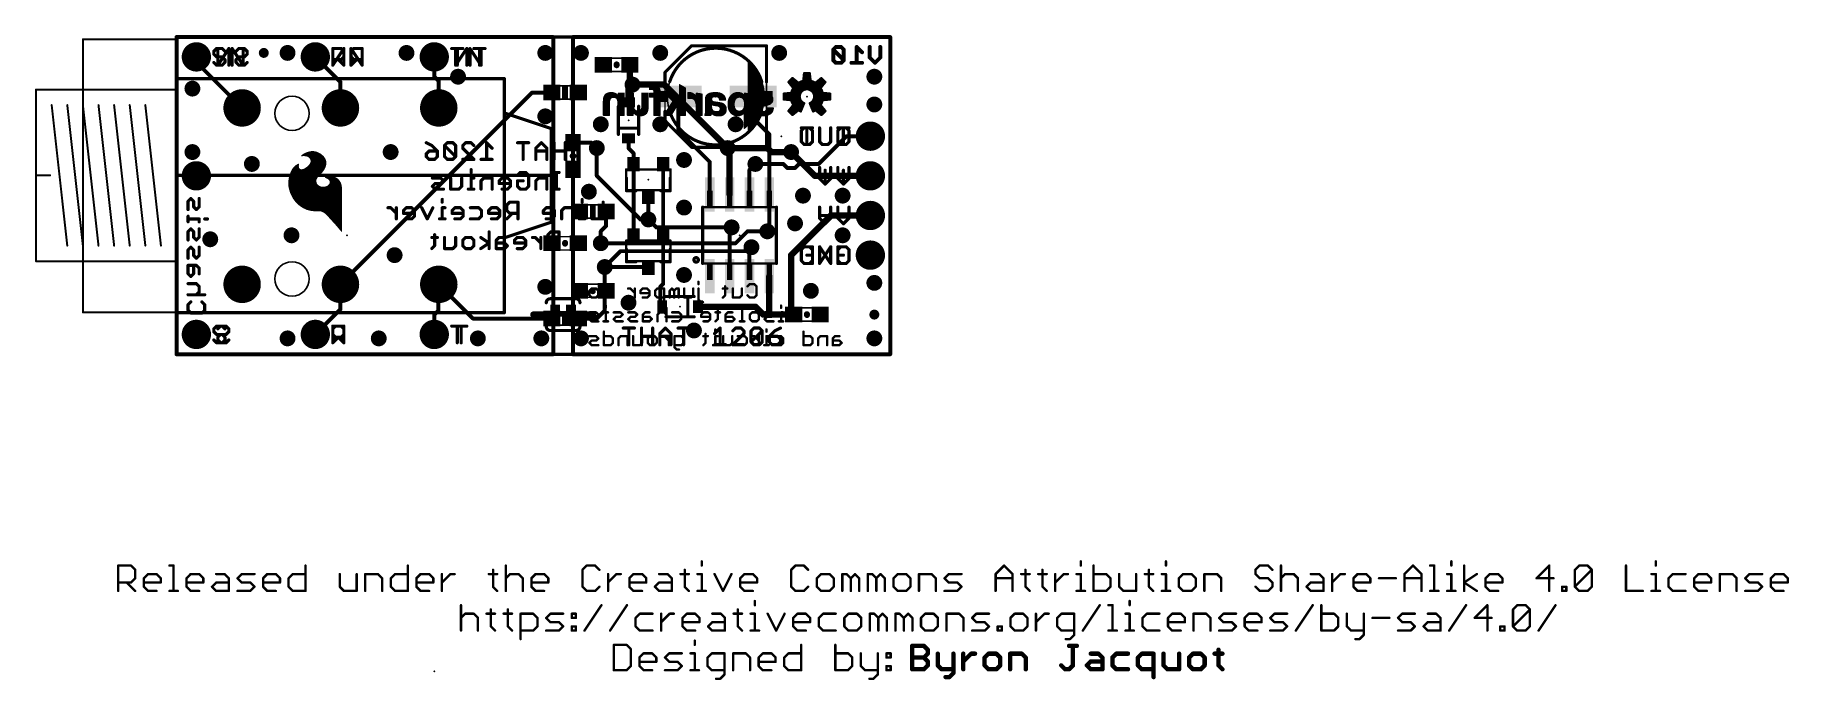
# Model space of a CAD drawing. Extents: x -9 to 103, y -21 to 20.
import ezdxf

# ---------------------------------------------------------------- set-up
doc = ezdxf.new("R2010")
doc.units = 0
for name, color, linetype in [('1', 12, 'CONTINUOUS'), ('16', 132, 'CONTINUOUS'), ('17', 110, 'CONTINUOUS'), ('18', 110, 'CONTINUOUS'), ('20', 53, 'CONTINUOUS'), ('21', 41, 'CONTINUOUS'), ('22', 40, 'CONTINUOUS'), ('23', 53, 'CONTINUOUS'), ('24', 53, 'CONTINUOUS'), ('51', 53, 'CONTINUOUS')]:
    doc.layers.add(name, color=color, linetype=linetype)

# ---------------------------------------------------------------- blocks, each defined once
blk = doc.blocks.new('RECT')
blk.add_solid([(-0.5, -0.5), (0.5, -0.5), (-0.5, 0.5), (0.5, 0.5)])
blk = doc.blocks.new('PIE')
at = {"const_width": 0.5}
blk.add_lwpolyline([(0, -0.25, 1), (0, 0.25, 1), (0, -0.25)], format="xyb", dxfattribs=at)
blk = doc.blocks.new('ROUNDP')
at = {"const_width": 0.5}
blk.add_lwpolyline([(0, -0.25, 1), (0, 0.25, 1), (0, -0.25)], format="xyb", dxfattribs=at)
blk = doc.blocks.new('ROUNDV')
at = {"const_width": 0.5}
blk.add_lwpolyline([(0, -0.25, 1), (0, 0.25, 1), (0, -0.25)], format="xyb", dxfattribs=at)

msp = doc.modelspace()

# ---------------------------------------------------------------- linework, layer by layer
at = {"layer": '1'}
for points, const_width in [([(24.13, 20.32), (0, 20.32)], 0.254), ([(0, 20.32), (0, 0)], 0.254), ([(24.13, 0), (24.13, 20.32)], 0.254), ([(25.4, 0), (25.4, 20.32)], 0.254), ([(25.4, 20.32), (45.72, 20.32)], 0.254), ([(45.72, 20.32), (45.72, 0)], 0.254), ([(1.27, 18.71), (1.27, 19.05)], 0.254), ([(4.2, 15.78), (1.27, 18.71)], 0.254), ([(29.044, 18.542), (29.044, 17.438)], 0.4064), ([(10.5, 4.48), (22.784, 16.764)], 0.254), ([(22.784, 16.764), (24.042, 16.764)], 0.254), ([(25.4, 13.55), (25.4, 17.106)], 0.254), ([(25.4, 17.106), (25.742, 16.764)], 0.254), ([(28.956, 17.018), (29.21, 17.272)], 0.4064), ([(28.956, 16.136), (28.956, 17.018)], 0.4064), ([(29.044, 17.438), (29.21, 17.272)], 0.4064), ([(32.144, 16.51), (32.144, 14.338)], 0.254), ([(36.944, 16.51), (36.944, 15.126)], 0.254), ([(37.973, 14.097), (36.944, 15.126)], 0.254), ([(25.4, 13.55), (26.582, 13.55)], 0.254), ([(26.582, 13.55), (26.924, 13.208)], 0.254), ([(28.956, 13.208), (28.956, 13.836)], 0.254), ([(34.163, 12.319), (32.144, 14.338)], 0.254), ([(37.973, 10.2362), (37.973, 14.097)], 0.254), ([(29.276, 12.888), (28.956, 13.208)], 0.254), ([(29.276, 12.176), (29.276, 12.888)], 0.254), ([(34.163, 10.2362), (34.163, 12.319)], 0.254), ([(35.433, 13.081), (35.306, 13.208)], 0.4064), ([(35.433, 10.2362), (35.433, 13.081)], 0.4064), ([(40.894, 11.43), (39.37, 12.954)], 0.4064), ([(25.4, 9.144), (25.4, 11.85)], 0.254), ([(29.276, 12.176), (29.276, 7.62)], 0.254), ([(31.176, 7.62), (31.176, 12.176)], 0.254), ([(36.703, 11.811), (37.084, 12.192)], 0.254), ([(36.703, 10.2362), (36.703, 11.811)], 0.254), ([(44.45, 11.43), (40.894, 11.43)], 0.4064), ([(30.226, 10.076), (30.226, 8.636)], 0.254), ([(37.973, 10.2362), (37.973, 8.001)], 0.254), ([(25.4, 7.112), (25.4, 9.144)], 0.254), ([(25.82, 9.144), (25.4, 9.144)], 0.254), ([(27.52, 9.144), (27.52, 8.216)], 0.254), ([(41.91, 8.89), (39.37, 6.35)], 0.4064), ([(44.45, 8.89), (41.91, 8.89)], 0.4064), ([(27.52, 8.216), (27.178, 7.874)], 0.254), ([(27.178, 7.874), (27.178, 7.112)], 0.254), ([(35.433, 8.001), (35.56, 8.128)], 0.254), ([(35.433, 5.0038), (35.433, 8.001)], 0.254), ([(37.973, 8.001), (37.846, 7.874)], 0.254), ([(25.742, 7.112), (25.4, 7.112)], 0.254), ([(25.654, 7.112), (25.4, 6.858)], 0.254), ([(25.4, 6.858), (25.4, 4.484)], 0.254), ([(25.742, 7.112), (25.654, 7.112)], 0.254), ([(31.176, 7.62), (31.176, 4.506)], 0.254), ([(36.703, 6.731), (36.83, 6.858)], 0.254), ([(36.703, 5.0038), (36.703, 6.731)], 0.254), ([(27.432, 4.152), (27.432, 5.588)], 0.254), ([(30.158, 5.588), (27.432, 5.588)], 0.254), ([(30.226, 5.52), (30.158, 5.588)], 0.254), ([(39.37, 2.706), (39.37, 6.35)], 0.4064), ([(18.994, 2.286), (16.8, 4.48)], 0.254), ([(25.4, 4.484), (25.82, 4.064)], 0.254), ([(31.176, 4.506), (30.988, 4.318)], 0.254), ([(37.973, 5.0038), (37.973, 2.667)], 0.4064), ([(27.52, 4.064), (27.432, 4.152)], 0.254), ([(27.52, 4.064), (27.432, 3.976)], 0.254), ([(27.432, 3.976), (27.432, 2.794)], 0.254), ([(30.988, 3.168), (30.988, 4.318)], 0.254), ([(24.042, 2.286), (18.994, 2.286)], 0.254), ([(25.742, 2.286), (26.924, 2.286)], 0.254), ([(26.924, 2.286), (27.432, 2.794)], 0.254), ([(31.108, 3.048), (30.988, 3.168)], 0.254), ([(33.408, 3.048), (37.084, 3.048)], 0.4064), ([(37.084, 3.048), (37.592, 2.54)], 0.4064), ([(37.592, 2.54), (38.1, 2.54)], 0.4064), ([(37.973, 2.667), (38.1, 2.54)], 0.4064), ([(38.1, 2.54), (39.536, 2.54)], 0.4064), ([(39.536, 2.54), (39.37, 2.706)], 0.4064), ([(0, 0), (24.13, 0)], 0.254), ([(45.72, 0), (25.4, 0)], 0.254)]:
    msp.add_lwpolyline(points, dxfattribs=dict(at, const_width=const_width))
for points, const_width in [([(0, 20.3835, 1), (0, 20.2565)], 0.127), ([(0.0635, 20.32, 1), (-0.0635, 20.32)], 0.127), ([(24.1935, 20.32, 1), (24.0665, 20.32)], 0.127), ([(24.13, 20.2565, 1), (24.13, 20.3835)], 0.127), ([(25.4635, 20.32, 1), (25.3365, 20.32)], 0.127), ([(25.4, 20.3835, 1), (25.4, 20.2565)], 0.127), ([(45.7835, 20.32, 1), (45.6565, 20.32)], 0.127), ([(45.72, 20.2565, 1), (45.72, 20.3835)], 0.127), ([(1.3335, 19.05, 1), (1.2065, 19.05)], 0.127), ([(1.3149, 18.7549, 1), (1.2251, 18.6651)], 0.127), ([(1.2065, 18.71, 1), (1.3335, 18.71)], 0.127), ([(29.1456, 18.542, 1), (28.9424, 18.542)], 0.2032), ([(22.784, 16.8275, 1), (22.784, 16.7005)], 0.127), ([(22.8289, 16.7191, 1), (22.7391, 16.8089)], 0.127), ([(24.042, 16.7005, 1), (24.042, 16.8275)], 0.127), ([(25.4635, 17.106, 1), (25.3365, 17.106)], 0.127), ([(25.4449, 17.1509, 1), (25.3551, 17.0611)], 0.127), ([(25.6971, 16.7191, 1), (25.7869, 16.8089)], 0.127), ([(29.0576, 17.018, 1), (28.8544, 17.018)], 0.2032), ([(28.8842, 17.0898, 1), (29.0278, 16.9462)], 0.2032), ([(28.9424, 17.438, 1), (29.1456, 17.438)], 0.2032), ([(29.1158, 17.5098, 1), (28.9722, 17.3662)], 0.2032), ([(29.2818, 17.2002, 1), (29.1382, 17.3438)], 0.2032), ([(29.1382, 17.2002, 1), (29.2818, 17.3438)], 0.2032), ([(4.1551, 15.7351, 1), (4.2449, 15.8249)], 0.127), ([(28.8544, 16.136, 1), (29.0576, 16.136)], 0.2032), ([(32.2075, 16.51, 1), (32.0805, 16.51)], 0.127), ([(37.0075, 16.51, 1), (36.8805, 16.51)], 0.127), ([(36.9889, 15.1709, 1), (36.8991, 15.0811)], 0.127), ([(36.8805, 15.126, 1), (37.0075, 15.126)], 0.127), ([(25.4, 13.6135, 1), (25.4, 13.4865)], 0.127), ([(25.3365, 13.55, 1), (25.4635, 13.55)], 0.127), ([(26.6269, 13.5949, 1), (26.5371, 13.5051)], 0.127), ([(26.582, 13.4865, 1), (26.582, 13.6135)], 0.127), ([(29.0195, 13.836, 1), (28.8925, 13.836)], 0.127), ([(32.1889, 14.3829, 1), (32.0991, 14.2931)], 0.127), ([(32.0805, 14.338, 1), (32.2075, 14.338)], 0.127), ([(38.0365, 14.097, 1), (37.9095, 14.097)], 0.127), ([(37.9281, 14.0521, 1), (38.0179, 14.1419)], 0.127), ([(26.8791, 13.1631, 1), (26.9689, 13.2529)], 0.127), ([(29.0009, 13.2529, 1), (28.9111, 13.1631)], 0.127), ([(28.8925, 13.208, 1), (29.0195, 13.208)], 0.127), ([(29.3395, 12.888, 1), (29.2125, 12.888)], 0.127), ([(29.2311, 12.8431, 1), (29.3209, 12.9329)], 0.127), ([(34.2265, 12.319, 1), (34.0995, 12.319)], 0.127), ([(34.1181, 12.2741, 1), (34.2079, 12.3639)], 0.127), ([(35.3778, 13.2798, 1), (35.2342, 13.1362)], 0.2032), ([(35.5346, 13.081, 1), (35.3314, 13.081)], 0.2032), ([(35.3612, 13.0092, 1), (35.5048, 13.1528)], 0.2032), ([(39.4418, 13.0258, 1), (39.2982, 12.8822)], 0.2032), ([(25.4635, 11.85, 1), (25.3365, 11.85)], 0.127), ([(29.3395, 12.176, 1), (29.2125, 12.176)], 0.127), ([(29.2125, 12.176, 1), (29.3395, 12.176)], 0.127), ([(31.2395, 12.176, 1), (31.1125, 12.176)], 0.127), ([(36.7665, 11.811, 1), (36.6395, 11.811)], 0.127), ([(36.6581, 11.8559, 1), (36.7479, 11.7661)], 0.127), ([(37.1289, 12.1471, 1), (37.0391, 12.2369)], 0.127), ([(40.894, 11.5316, 1), (40.894, 11.3284)], 0.2032), ([(40.8222, 11.3582, 1), (40.9658, 11.5018)], 0.2032), ([(44.45, 11.3284, 1), (44.45, 11.5316)], 0.2032), ([(30.2895, 10.076, 1), (30.1625, 10.076)], 0.127), ([(34.0995, 10.2362, 1), (34.2265, 10.2362)], 0.127), ([(35.3314, 10.2362, 1), (35.5346, 10.2362)], 0.2032), ([(36.6395, 10.2362, 1), (36.7665, 10.2362)], 0.127), ([(38.0365, 10.2362, 1), (37.9095, 10.2362)], 0.127), ([(37.9095, 10.2362, 1), (38.0365, 10.2362)], 0.127), ([(25.4635, 9.144, 1), (25.3365, 9.144)], 0.127), ([(25.4, 9.2075, 1), (25.4, 9.0805)], 0.127), ([(25.3365, 9.144, 1), (25.4635, 9.144)], 0.127), ([(25.82, 9.0805, 1), (25.82, 9.2075)], 0.127), ([(27.5835, 9.144, 1), (27.4565, 9.144)], 0.127), ([(41.91, 8.9916, 1), (41.91, 8.7884)], 0.2032), ([(41.9818, 8.8182, 1), (41.8382, 8.9618)], 0.2032), ([(44.45, 8.7884, 1), (44.45, 8.9916)], 0.2032), ([(27.2415, 7.874, 1), (27.1145, 7.874)], 0.127), ([(27.1331, 7.9189, 1), (27.2229, 7.8291)], 0.127), ([(27.4565, 8.216, 1), (27.5835, 8.216)], 0.127), ([(27.5649, 8.1711, 1), (27.4751, 8.2609)], 0.127), ([(30.1625, 8.636, 1), (30.2895, 8.636)], 0.127), ([(35.4965, 8.001, 1), (35.3695, 8.001)], 0.127), ([(35.3881, 8.0459, 1), (35.4779, 7.9561)], 0.127), ([(35.6049, 8.0831, 1), (35.5151, 8.1729)], 0.127), ([(37.8011, 7.9189, 1), (37.8909, 7.8291)], 0.127), ([(37.9095, 8.001, 1), (38.0365, 8.001)], 0.127), ([(38.0179, 7.9561, 1), (37.9281, 8.0459)], 0.127), ([(25.4, 7.1755, 1), (25.4, 7.0485)], 0.127), ([(25.3365, 7.112, 1), (25.4635, 7.112)], 0.127), ([(25.4635, 6.858, 1), (25.3365, 6.858)], 0.127), ([(25.3551, 6.9029, 1), (25.4449, 6.8131)], 0.127), ([(25.654, 7.1755, 1), (25.654, 7.0485)], 0.127), ([(25.6989, 7.0671, 1), (25.6091, 7.1569)], 0.127), ([(25.742, 7.0485, 1), (25.742, 7.1755)], 0.127), ([(25.742, 7.0485, 1), (25.742, 7.1755)], 0.127), ([(27.1145, 7.112, 1), (27.2415, 7.112)], 0.127), ([(29.2125, 7.62, 1), (29.3395, 7.62)], 0.127), ([(31.2395, 7.62, 1), (31.1125, 7.62)], 0.127), ([(31.1125, 7.62, 1), (31.2395, 7.62)], 0.127), ([(36.7665, 6.731, 1), (36.6395, 6.731)], 0.127), ([(36.6581, 6.7759, 1), (36.7479, 6.6861)], 0.127), ([(36.8749, 6.8131, 1), (36.7851, 6.9029)], 0.127), ([(27.4955, 5.588, 1), (27.3685, 5.588)], 0.127), ([(27.432, 5.6515, 1), (27.432, 5.5245)], 0.127), ([(30.2029, 5.6329, 1), (30.1131, 5.5431)], 0.127), ([(30.158, 5.5245, 1), (30.158, 5.6515)], 0.127), ([(30.1811, 5.4751, 1), (30.2709, 5.5649)], 0.127), ([(39.4716, 6.35, 1), (39.2684, 6.35)], 0.2032), ([(39.2982, 6.4218, 1), (39.4418, 6.2782)], 0.2032), ([(10.4551, 4.5249, 1), (10.5449, 4.4351)], 0.127), ([(16.8449, 4.5249, 1), (16.7551, 4.4351)], 0.127), ([(25.4449, 4.5289, 1), (25.3551, 4.4391)], 0.127), ([(25.3365, 4.484, 1), (25.4635, 4.484)], 0.127), ([(31.1125, 4.506, 1), (31.2395, 4.506)], 0.127), ([(31.2209, 4.4611, 1), (31.1311, 4.5509)], 0.127), ([(35.3695, 5.0038, 1), (35.4965, 5.0038)], 0.127), ([(36.6395, 5.0038, 1), (36.7665, 5.0038)], 0.127), ([(38.0746, 5.0038, 1), (37.8714, 5.0038)], 0.2032), ([(25.7751, 4.0191, 1), (25.8649, 4.1089)], 0.127), ([(27.4769, 4.1969, 1), (27.3871, 4.1071)], 0.127), ([(27.3685, 4.152, 1), (27.4955, 4.152)], 0.127), ([(27.4955, 3.976, 1), (27.3685, 3.976)], 0.127), ([(27.3871, 4.0209, 1), (27.4769, 3.9311)], 0.127), ([(27.5649, 4.0191, 1), (27.4751, 4.1089)], 0.127), ([(27.4751, 4.0191, 1), (27.5649, 4.1089)], 0.127), ([(31.0515, 4.318, 1), (30.9245, 4.318)], 0.127), ([(30.9431, 4.3629, 1), (31.0329, 4.2731)], 0.127), ([(18.994, 2.3495, 1), (18.994, 2.2225)], 0.127), ([(18.9491, 2.2411, 1), (19.0389, 2.3309)], 0.127), ([(24.042, 2.2225, 1), (24.042, 2.3495)], 0.127), ([(25.742, 2.3495, 1), (25.742, 2.2225)], 0.127), ([(26.8791, 2.3309, 1), (26.9689, 2.2411)], 0.127), ([(26.924, 2.2225, 1), (26.924, 2.3495)], 0.127), ([(27.3685, 2.794, 1), (27.4955, 2.794)], 0.127), ([(27.4769, 2.7491, 1), (27.3871, 2.8389)], 0.127), ([(31.0329, 3.2129, 1), (30.9431, 3.1231)], 0.127), ([(30.9245, 3.168, 1), (31.0515, 3.168)], 0.127), ([(31.0631, 3.0031, 1), (31.1529, 3.0929)], 0.127), ([(33.408, 3.1496, 1), (33.408, 2.9464)], 0.2032), ([(37.1558, 3.1198, 1), (37.0122, 2.9762)], 0.2032), ([(37.084, 2.9464, 1), (37.084, 3.1496)], 0.2032), ([(37.592, 2.6416, 1), (37.592, 2.4384)], 0.2032), ([(37.5202, 2.4682, 1), (37.6638, 2.6118)], 0.2032), ([(37.8714, 2.667, 1), (38.0746, 2.667)], 0.2032), ([(38.0448, 2.7388, 1), (37.9012, 2.5952)], 0.2032), ([(38.1, 2.6416, 1), (38.1, 2.4384)], 0.2032), ([(38.0282, 2.4682, 1), (38.1718, 2.6118)], 0.2032), ([(38.1, 2.4384, 1), (38.1, 2.6416)], 0.2032), ([(39.2684, 2.706, 1), (39.4716, 2.706)], 0.2032), ([(39.4418, 2.7778, 1), (39.2982, 2.6342)], 0.2032), ([(39.4642, 2.4682, 1), (39.6078, 2.6118)], 0.2032), ([(39.536, 2.4384, 1), (39.536, 2.6416)], 0.2032), ([(0, 0.0635, 1), (0, -0.0635)], 0.127), ([(-0.0635, 0, 1), (0.0635, 0)], 0.127), ([(24.0665, 0, 1), (24.1935, 0)], 0.127), ([(24.13, -0.0635, 1), (24.13, 0.0635)], 0.127), ([(25.4, 0.0635, 1), (25.4, -0.0635)], 0.127), ([(25.3365, 0, 1), (25.4635, 0)], 0.127), ([(45.6565, 0, 1), (45.7835, 0)], 0.127), ([(45.72, -0.0635, 1), (45.72, 0.0635)], 0.127)]:
    msp.add_lwpolyline(points, format="xyb", dxfattribs=dict(at, const_width=const_width))
at = {"layer": '16'}
for points, const_width in [([(0, 20.32), (24.13, 20.32)], 0.254), ([(0, 0), (0, 20.32)], 0.254), ([(24.13, 20.32), (24.13, 0)], 0.254), ([(25.4, 20.32), (25.4, 0)], 0.254), ([(45.72, 20.32), (25.4, 20.32)], 0.254), ([(45.72, 0), (45.72, 20.32)], 0.254), ([(10.5, 17.44), (8.89, 19.05)], 0.254), ([(16.51, 17.78), (16.51, 19.05)], 0.254), ([(42.2378, 19.6859), (42.0683, 19.5164)], 0.254), ([(42.0683, 19.5164), (42.0683, 18.8385)], 0.254), ([(42.7462, 18.8385), (42.0683, 19.5164)], 0.254), ([(42.5767, 19.6859), (42.2378, 19.6859)], 0.254), ([(42.7462, 19.5164), (42.5767, 19.6859)], 0.254), ([(42.7462, 18.8385), (42.7462, 19.5164)], 0.254), ([(43.9156, 19.3469), (43.5766, 19.6859)], 0.254), ([(43.5766, 19.6859), (43.5766, 18.669)], 0.254), ([(44.4071, 19.008), (44.4071, 19.6859)], 0.254), ([(44.746, 18.669), (44.4071, 19.008)], 0.254), ([(45.085, 19.008), (44.746, 18.669)], 0.254), ([(45.085, 19.6859), (45.085, 19.008)], 0.254), ([(42.0683, 18.8385), (42.2378, 18.669)], 0.254), ([(42.2378, 18.669), (42.5767, 18.669)], 0.254), ([(42.5767, 18.669), (42.7462, 18.8385)], 0.254), ([(43.9156, 18.669), (43.2377, 18.669)], 0.254), ([(10.5, 15.78), (10.5, 17.44)], 0.254), ([(16.8, 17.49), (16.51, 17.78)], 0.254), ([(16.8, 15.78), (16.8, 17.49)], 0.254), ([(31.242, 17.272), (29.21, 17.272)], 0.4064), ([(35.306, 13.208), (31.242, 17.272)], 0.4064), ([(41.148, 12.192), (42.926, 13.97)], 0.254), ([(42.926, 13.97), (44.45, 13.97)], 0.254), ([(26.924, 11.43), (26.924, 13.208)], 0.254), ([(37.846, 13.208), (35.306, 13.208)], 0.4064), ([(38.1, 12.954), (37.846, 13.208)], 0.4064), ([(39.37, 12.954), (38.1, 12.954)], 0.4064), ([(29.718, 8.636), (26.924, 11.43)], 0.254), ([(37.084, 12.192), (38.862, 12.192)], 0.254), ([(38.862, 12.192), (39.116, 11.938)], 0.254), ([(39.116, 11.938), (39.624, 11.938)], 0.254), ([(39.624, 11.938), (39.878, 12.192)], 0.254), ([(39.878, 12.192), (41.148, 12.192)], 0.254), ([(30.226, 8.636), (29.718, 8.636)], 0.254), ([(30.226, 8.636), (30.734, 8.128)], 0.254), ([(30.734, 8.128), (35.56, 8.128)], 0.254), ([(35.814, 7.112), (36.576, 7.874)], 0.254), ([(36.576, 7.874), (37.846, 7.874)], 0.254), ([(27.178, 7.112), (35.814, 7.112)], 0.254), ([(36.83, 6.858), (36.576, 6.604)], 0.254), ([(28.448, 6.604), (27.432, 5.588)], 0.254), ([(36.576, 6.604), (28.448, 6.604)], 0.254), ([(10.5, 4.48), (10.5, 2.88)], 0.254), ([(16.764, 4.444), (16.8, 4.48)], 0.254), ([(16.764, 2.794), (16.764, 4.444)], 0.254), ([(10.5, 2.88), (8.89, 1.27)], 0.254), ([(16.51, 2.54), (16.764, 2.794)], 0.254), ([(16.51, 1.27), (16.51, 2.54)], 0.254), ([(24.257, 2.54), (22.86, 2.54)], 0.4064), ([(24.384, 2.54), (25.146, 2.54)], 0.254), ([(25.273, 2.54), (26.67, 2.54)], 0.4064), ([(24.13, 0), (0, 0)], 0.254), ([(25.4, 0), (45.72, 0)], 0.254)]:
    msp.add_lwpolyline(points, dxfattribs=dict(at, const_width=const_width))
for points, const_width in [([(0, 20.3835, 1), (0, 20.2565)], 0.127), ([(0.0635, 20.32, 1), (-0.0635, 20.32)], 0.127), ([(24.1935, 20.32, 1), (24.0665, 20.32)], 0.127), ([(24.13, 20.2565, 1), (24.13, 20.3835)], 0.127), ([(25.4635, 20.32, 1), (25.3365, 20.32)], 0.127), ([(25.4, 20.3835, 1), (25.4, 20.2565)], 0.127), ([(45.7835, 20.32, 1), (45.6565, 20.32)], 0.127), ([(45.72, 20.2565, 1), (45.72, 20.3835)], 0.127), ([(8.9349, 19.0949, 1), (8.8451, 19.0051)], 0.127), ([(16.5735, 19.05, 1), (16.4465, 19.05)], 0.127), ([(42.1318, 19.5164, 1), (42.0048, 19.5164)], 0.127), ([(42.1132, 19.5613, 1), (42.0234, 19.4715)], 0.127), ([(42.0234, 19.5613, 1), (42.1132, 19.4715)], 0.127), ([(42.2378, 19.7494, 1), (42.2378, 19.6224)], 0.127), ([(42.2827, 19.641, 1), (42.1929, 19.7308)], 0.127), ([(42.6216, 19.7308, 1), (42.5318, 19.641)], 0.127), ([(42.5767, 19.6224, 1), (42.5767, 19.7494)], 0.127), ([(42.8097, 19.5164, 1), (42.6827, 19.5164)], 0.127), ([(42.7013, 19.4715, 1), (42.7911, 19.5613)], 0.127), ([(43.6215, 19.7308, 1), (43.5317, 19.641)], 0.127), ([(43.6401, 19.6859, 1), (43.5131, 19.6859)], 0.127), ([(43.8707, 19.302, 1), (43.9605, 19.3918)], 0.127), ([(44.4706, 19.6859, 1), (44.3436, 19.6859)], 0.127), ([(44.452, 19.0529, 1), (44.3622, 18.9631)], 0.127), ([(45.1485, 19.6859, 1), (45.0215, 19.6859)], 0.127), ([(45.1299, 18.9631, 1), (45.0401, 19.0529)], 0.127), ([(42.1132, 18.8834, 1), (42.0234, 18.7936)], 0.127), ([(42.0048, 18.8385, 1), (42.1318, 18.8385)], 0.127), ([(42.2378, 18.7325, 1), (42.2378, 18.6055)], 0.127), ([(42.1929, 18.6241, 1), (42.2827, 18.7139)], 0.127), ([(42.5318, 18.7139, 1), (42.6216, 18.6241)], 0.127), ([(42.5767, 18.6055, 1), (42.5767, 18.7325)], 0.127), ([(42.6827, 18.8385, 1), (42.8097, 18.8385)], 0.127), ([(42.7911, 18.7936, 1), (42.7013, 18.8834)], 0.127), ([(42.7013, 18.7936, 1), (42.7911, 18.8834)], 0.127), ([(43.2377, 18.7325, 1), (43.2377, 18.6055)], 0.127), ([(43.5131, 18.669, 1), (43.6401, 18.669)], 0.127), ([(43.9156, 18.6055, 1), (43.9156, 18.7325)], 0.127), ([(44.3436, 19.008, 1), (44.4706, 19.008)], 0.127), ([(44.7011, 18.7139, 1), (44.7909, 18.6241)], 0.127), ([(44.7011, 18.6241, 1), (44.7909, 18.7139)], 0.127), ([(45.0215, 19.008, 1), (45.1485, 19.008)], 0.127), ([(10.5635, 17.44, 1), (10.4365, 17.44)], 0.127), ([(10.4551, 17.3951, 1), (10.5449, 17.4849)], 0.127), ([(16.5549, 17.8249, 1), (16.4651, 17.7351)], 0.127), ([(16.4465, 17.78, 1), (16.5735, 17.78)], 0.127), ([(16.8635, 17.49, 1), (16.7365, 17.49)], 0.127), ([(16.7551, 17.4451, 1), (16.8449, 17.5349)], 0.127), ([(29.21, 17.3736, 1), (29.21, 17.1704)], 0.2032), ([(31.3138, 17.3438, 1), (31.1702, 17.2002)], 0.2032), ([(31.242, 17.1704, 1), (31.242, 17.3736)], 0.2032), ([(10.4365, 15.78, 1), (10.5635, 15.78)], 0.127), ([(16.7365, 15.78, 1), (16.8635, 15.78)], 0.127), ([(42.926, 14.0335, 1), (42.926, 13.9065)], 0.127), ([(42.9709, 13.9251, 1), (42.8811, 14.0149)], 0.127), ([(44.45, 13.9065, 1), (44.45, 14.0335)], 0.127), ([(26.9875, 13.208, 1), (26.8605, 13.208)], 0.127), ([(35.306, 13.3096, 1), (35.306, 13.1064)], 0.2032), ([(35.2342, 13.1362, 1), (35.3778, 13.2798)], 0.2032), ([(37.9178, 13.2798, 1), (37.7742, 13.1362)], 0.2032), ([(37.846, 13.1064, 1), (37.846, 13.3096)], 0.2032), ([(38.1, 13.0556, 1), (38.1, 12.8524)], 0.2032), ([(38.0282, 12.8822, 1), (38.1718, 13.0258)], 0.2032), ([(39.37, 12.8524, 1), (39.37, 13.0556)], 0.2032), ([(26.9689, 11.4749, 1), (26.8791, 11.3851)], 0.127), ([(26.8605, 11.43, 1), (26.9875, 11.43)], 0.127), ([(37.084, 12.2555, 1), (37.084, 12.1285)], 0.127), ([(38.9069, 12.2369, 1), (38.8171, 12.1471)], 0.127), ([(38.862, 12.1285, 1), (38.862, 12.2555)], 0.127), ([(39.116, 12.0015, 1), (39.116, 11.8745)], 0.127), ([(39.0711, 11.8931, 1), (39.1609, 11.9829)], 0.127), ([(39.5791, 11.9829, 1), (39.6689, 11.8931)], 0.127), ([(39.624, 11.8745, 1), (39.624, 12.0015)], 0.127), ([(39.878, 12.2555, 1), (39.878, 12.1285)], 0.127), ([(39.9229, 12.1471, 1), (39.8331, 12.2369)], 0.127), ([(41.1031, 12.2369, 1), (41.1929, 12.1471)], 0.127), ([(41.148, 12.1285, 1), (41.148, 12.2555)], 0.127), ([(29.718, 8.6995, 1), (29.718, 8.5725)], 0.127), ([(29.6731, 8.5911, 1), (29.7629, 8.6809)], 0.127), ([(30.2709, 8.6809, 1), (30.1811, 8.5911)], 0.127), ([(30.226, 8.5725, 1), (30.226, 8.6995)], 0.127), ([(30.734, 8.1915, 1), (30.734, 8.0645)], 0.127), ([(30.6891, 8.0831, 1), (30.7789, 8.1729)], 0.127), ([(35.56, 8.0645, 1), (35.56, 8.1915)], 0.127), ([(36.576, 7.9375, 1), (36.576, 7.8105)], 0.127), ([(36.6209, 7.8291, 1), (36.5311, 7.9189)], 0.127), ([(37.846, 7.8105, 1), (37.846, 7.9375)], 0.127), ([(27.178, 7.1755, 1), (27.178, 7.0485)], 0.127), ([(35.7691, 7.1569, 1), (35.8589, 7.0671)], 0.127), ([(35.814, 7.0485, 1), (35.814, 7.1755)], 0.127), ([(36.8749, 6.8131, 1), (36.7851, 6.9029)], 0.127), ([(27.3871, 5.6329, 1), (27.4769, 5.5431)], 0.127), ([(28.448, 6.6675, 1), (28.448, 6.5405)], 0.127), ([(28.4929, 6.5591, 1), (28.4031, 6.6489)], 0.127), ([(36.5311, 6.6489, 1), (36.6209, 6.5591)], 0.127), ([(36.576, 6.5405, 1), (36.576, 6.6675)], 0.127), ([(10.5635, 4.48, 1), (10.4365, 4.48)], 0.127), ([(16.8275, 4.444, 1), (16.7005, 4.444)], 0.127), ([(16.7191, 4.4889, 1), (16.8089, 4.3991)], 0.127), ([(16.8449, 4.4351, 1), (16.7551, 4.5249)], 0.127), ([(10.4365, 2.88, 1), (10.5635, 2.88)], 0.127), ([(10.5449, 2.8351, 1), (10.4551, 2.9249)], 0.127), ([(16.5735, 2.54, 1), (16.4465, 2.54)], 0.127), ([(16.4651, 2.5849, 1), (16.5549, 2.4951)], 0.127), ([(16.7005, 2.794, 1), (16.8275, 2.794)], 0.127), ([(16.8089, 2.7491, 1), (16.7191, 2.8389)], 0.127), ([(22.86, 2.6416, 1), (22.86, 2.4384)], 0.2032), ([(24.257, 2.4384, 1), (24.257, 2.6416)], 0.2032), ([(24.384, 2.6035, 1), (24.384, 2.4765)], 0.127), ([(25.273, 2.6416, 1), (25.273, 2.4384)], 0.2032), ([(25.146, 2.4765, 1), (25.146, 2.6035)], 0.127), ([(26.67, 2.4384, 1), (26.67, 2.6416)], 0.2032), ([(8.8451, 1.3149, 1), (8.9349, 1.2251)], 0.127), ([(16.4465, 1.27, 1), (16.5735, 1.27)], 0.127), ([(0, 0.0635, 1), (0, -0.0635)], 0.127), ([(-0.0635, 0, 1), (0.0635, 0)], 0.127), ([(24.0665, 0, 1), (24.1935, 0)], 0.127), ([(24.13, -0.0635, 1), (24.13, 0.0635)], 0.127), ([(25.4, 0.0635, 1), (25.4, -0.0635)], 0.127), ([(25.3365, 0, 1), (25.4635, 0)], 0.127), ([(45.6565, 0, 1), (45.7835, 0)], 0.127), ([(45.72, -0.0635, 1), (45.72, 0.0635)], 0.127)]:
    msp.add_lwpolyline(points, format="xyb", dxfattribs=dict(at, const_width=const_width))
at = {"layer": '20', "const_width": 0.2032}
for points in [[(45.72, 20.32), (0, 20.32)], [(0, 20.32), (0, 0)], [(45.72, 20.32), (45.72, 0)], [(45.72, 0), (0, 0)]]:
    msp.add_lwpolyline(points, dxfattribs=at)
at = {"layer": '20', "const_width": 0.1016}
for points in [[(0, 20.3708, 1), (0, 20.2692)], [(0.0508, 20.32, 1), (-0.0508, 20.32)], [(45.7708, 20.32, 1), (45.6692, 20.32)], [(45.72, 20.2692, 1), (45.72, 20.3708)], [(0, 0.0508, 1), (0, -0.0508)], [(-0.0508, 0, 1), (0.0508, 0)], [(45.6692, 0, 1), (45.7708, 0)], [(45.72, -0.0508, 1), (45.72, 0.0508)]]:
    msp.add_lwpolyline(points, format="xyb", dxfattribs=at)
at = {"layer": '20'}
for centre in [(7.4, 15.43), (7.4, 4.83)]:
    msp.add_circle(centre, 1.1, dxfattribs=at)
at = {"layer": '21'}
for points, const_width in [([(2.5655, 19.5843), (2.3876, 19.4064)], 0.2032), ([(2.3876, 19.4064), (2.3876, 19.2284)], 0.2032), ([(2.3876, 19.2284), (2.5655, 19.0505)], 0.2032), ([(2.9215, 19.5843), (2.5655, 19.5843)], 0.2032), ([(2.5655, 19.0505), (2.9215, 19.0505)], 0.2032), ([(3.0994, 19.4064), (2.9215, 19.5843)], 0.2032), ([(2.9215, 19.0505), (3.0994, 18.8725)], 0.2032), ([(3.557, 18.5166), (3.557, 19.5843)], 0.2032), ([(3.557, 19.5843), (4.2688, 18.5166)], 0.2032), ([(4.2688, 18.5166), (4.2688, 19.5843)], 0.2032), ([(10.0076, 18.5166), (10.0076, 19.5843)], 0.2032), ([(10.0076, 19.5843), (10.5415, 19.5843)], 0.2032), ([(10.5415, 19.5843), (10.7194, 19.4064)], 0.2032), ([(10.7194, 19.0505), (10.5415, 18.8725)], 0.2032), ([(10.7194, 19.4064), (10.7194, 19.0505)], 0.2032), ([(11.177, 18.5166), (11.177, 19.5843)], 0.2032), ([(11.177, 19.5843), (11.8888, 18.5166)], 0.2032), ([(11.8888, 18.5166), (11.8888, 19.5843)], 0.2032), ([(17.6276, 19.5843), (18.3394, 19.5843)], 0.2032), ([(17.9835, 18.5166), (17.9835, 19.5843)], 0.2032), ([(18.797, 18.5166), (18.797, 19.5843)], 0.2032), ([(18.797, 19.5843), (19.5088, 18.5166)], 0.2032), ([(19.5088, 18.5166), (19.5088, 19.5843)], 0.2032), ([(31.294, 18.06), (32.994, 19.76)], 0.2032), ([(32.994, 19.76), (37.794, 19.76)], 0.2032), ([(37.794, 19.76), (37.794, 17.46)], 0.2032), ([(2.5655, 18.5166), (2.3876, 18.6945)], 0.2032), ([(2.9215, 18.5166), (2.5655, 18.5166)], 0.2032), ([(3.0994, 18.6945), (2.9215, 18.5166)], 0.2032), ([(3.0994, 18.8725), (3.0994, 18.6945)], 0.2032), ([(10.5415, 18.8725), (10.0076, 18.8725)], 0.2032), ([(10.3635, 18.8725), (10.7194, 18.5166)], 0.2032), ([(28.194, 18.5141), (28.194, 18.5699)], 0.381), ([(31.294, 17.46), (31.294, 18.06)], 0.2032), ([(40.2032, 17.9988), (40.154, 17.5149)], 0.15), ([(40.5688, 17.9988), (40.2032, 17.9988)], 0.15), ([(40.618, 17.5149), (40.5688, 17.9988)], 0.15), ([(21, 17.66), (0, 17.66)], 0.2032), ([(0, 17.66), (0, 2.66)], 0.127), ([(21, 15.46), (21, 17.66)], 0.2032), ([(39.4625, 17.692), (39.204, 17.4335)], 0.15), ([(39.204, 17.4335), (39.5114, 17.0565)], 0.15), ([(39.2313, 17.4), (39.8206, 17.4)], 0.15), ([(39.3205, 17.55), (39.6367, 17.55)], 0.15), ([(39.3536, 17.25), (41.4184, 17.25)], 0.15), ([(39.4332, 16.9047), (39.3811, 16.742)], 0.15), ([(39.3997, 16.8), (40.0206, 16.8)], 0.15), ([(39.5114, 17.0565), (39.4332, 16.9047)], 0.15), ([(39.4565, 16.95), (40.2287, 16.95)], 0.15), ([(39.8395, 17.3846), (39.4625, 17.692)], 0.15), ([(39.4759, 17.1), (41.2961, 17.1)], 0.15), ([(39.9913, 17.4628), (39.8395, 17.3846)], 0.15), ([(39.8694, 17.4), (40.9026, 17.4)], 0.15), ([(39.9702, 16.7264), (40.0336, 16.819)], 0.15), ([(40.154, 17.5149), (39.9913, 17.4628)], 0.15), ([(40.0336, 16.819), (40.1171, 16.8939)], 0.15), ([(40.1171, 16.8939), (40.2161, 16.9468)], 0.15), ([(40.1576, 17.55), (40.6144, 17.55)], 0.15), ([(40.1728, 17.7), (40.5992, 17.7)], 0.15), ([(40.1881, 17.85), (40.5839, 17.85)], 0.15), ([(40.2161, 16.9468), (40.3248, 16.9746)], 0.15), ([(40.3248, 16.9746), (40.437, 16.9758)], 0.15), ([(40.437, 16.9758), (40.5462, 16.9504)], 0.15), ([(40.5462, 16.9504), (40.6463, 16.8996)], 0.15), ([(40.5469, 16.95), (41.3155, 16.95)], 0.15), ([(40.7807, 17.4628), (40.618, 17.5149)], 0.15), ([(40.6463, 16.8996), (40.7315, 16.8266)], 0.15), ([(40.7315, 16.8266), (40.7968, 16.7354)], 0.15), ([(40.7505, 16.8), (41.3723, 16.8)], 0.15), ([(40.9325, 17.3846), (40.7807, 17.4628)], 0.15), ([(41.3095, 17.692), (40.9325, 17.3846)], 0.15), ([(40.9514, 17.4), (41.5407, 17.4)], 0.15), ([(41.1354, 17.55), (41.4515, 17.55)], 0.15), ([(41.2606, 17.0565), (41.568, 17.4335)], 0.15), ([(41.3388, 16.9047), (41.2606, 17.0565)], 0.15), ([(41.568, 17.4335), (41.3095, 17.692)], 0.15), ([(41.3909, 16.742), (41.3388, 16.9047)], 0.15), ([(28.306, 14.486), (28.306, 15.886)], 0.2032), ([(29.606, 14.486), (29.606, 15.886)], 0.2032), ([(39.3811, 16.742), (38.8972, 16.6928)], 0.15), ([(38.8972, 16.6928), (38.8972, 16.3272)], 0.15), ([(38.8972, 16.65), (39.9414, 16.65)], 0.15), ([(38.8972, 16.5), (39.9184, 16.5)], 0.15), ([(38.8972, 16.35), (39.9488, 16.35)], 0.15), ([(38.8972, 16.3272), (39.3811, 16.278)], 0.15), ([(39.5114, 15.9635), (39.204, 15.5865)], 0.15), ([(39.3373, 15.75), (40.0712, 15.75)], 0.15), ([(39.3811, 16.278), (39.4332, 16.1153)], 0.15), ([(39.4061, 16.2), (40.0355, 16.2)], 0.15), ([(39.4332, 16.1153), (39.5114, 15.9635)], 0.15), ([(39.4596, 15.9), (40.1333, 15.9)], 0.15), ([(39.4668, 16.05), (40.1955, 16.05)], 0.15), ([(39.9172, 16.51), (39.9307, 16.6214)], 0.15), ([(39.9301, 16.4006), (39.9172, 16.51)], 0.15), ([(39.9683, 16.2972), (39.9301, 16.4006)], 0.15), ([(39.9307, 16.6214), (39.9702, 16.7264)], 0.15), ([(40.0295, 16.2055), (39.9683, 16.2972)], 0.15), ([(39.9913, 15.5572), (40.2066, 16.0769)], 0.15), ([(40.1104, 16.1307), (40.0295, 16.2055)], 0.15), ([(40.2066, 16.0769), (40.1104, 16.1307)], 0.15), ([(40.6632, 16.132), (40.5654, 16.0769)], 0.15), ([(40.5654, 16.0769), (40.7807, 15.5572)], 0.15), ([(40.5765, 16.05), (41.3052, 16.05)], 0.15), ([(40.6387, 15.9), (41.3124, 15.9)], 0.15), ([(40.745, 16.2087), (40.6632, 16.132)], 0.15), ([(40.7008, 15.75), (41.4347, 15.75)], 0.15), ([(40.7358, 16.2), (41.3659, 16.2)], 0.15), ([(40.8063, 16.3027), (40.745, 16.2087)], 0.15), ([(40.7968, 16.7354), (40.8387, 16.6313)], 0.15), ([(40.8436, 16.4085), (40.8063, 16.3027)], 0.15), ([(40.823, 16.35), (41.8748, 16.35)], 0.15), ([(40.8311, 16.65), (41.8748, 16.65)], 0.15), ([(40.8387, 16.6313), (40.8545, 16.5202)], 0.15), ([(40.8545, 16.5202), (40.8436, 16.4085)], 0.15), ([(40.8526, 16.5), (41.8748, 16.5)], 0.15), ([(41.2606, 15.9635), (41.3388, 16.1153)], 0.15), ([(41.568, 15.5865), (41.2606, 15.9635)], 0.15), ([(41.3388, 16.1153), (41.3909, 16.278)], 0.15), ([(41.8748, 16.6928), (41.3909, 16.742)], 0.15), ([(41.3909, 16.278), (41.8748, 16.3272)], 0.15), ([(41.8748, 16.3272), (41.8748, 16.6928)], 0.15), ([(21, 7.46), (21, 15.46)], 0.2032), ([(24, 14.46), (21, 15.46)], 0.2032), ([(31.294, 14.96), (31.294, 15.56)], 0.2032), ([(32.994, 13.26), (31.294, 14.96)], 0.2032), ([(37.794, 15.56), (37.794, 13.26)], 0.2032), ([(39.204, 15.5865), (39.4625, 15.328)], 0.15), ([(39.215, 15.6), (39.7961, 15.6)], 0.15), ([(39.3405, 15.45), (39.6121, 15.45)], 0.15), ([(39.4625, 15.328), (39.8395, 15.6354)], 0.15), ([(39.8395, 15.6354), (39.9913, 15.5572)], 0.15), ([(39.9082, 15.6), (40.009, 15.6)], 0.15), ([(40.763, 15.6), (40.8638, 15.6)], 0.15), ([(40.7807, 15.5572), (40.9325, 15.6354)], 0.15), ([(40.9325, 15.6354), (41.3095, 15.328)], 0.15), ([(40.9759, 15.6), (41.557, 15.6)], 0.15), ([(41.1599, 15.45), (41.4315, 15.45)], 0.15), ([(41.3095, 15.328), (41.568, 15.5865)], 0.15), ([(24, 11.46), (24, 14.46)], 0.2032), ([(28.306, 14.086), (28.306, 14.486)], 0.2032), ([(28.306, 14.486), (29.606, 14.486)], 0.2032), ([(29.606, 14.086), (29.606, 14.486)], 0.2032), ([(40.2054, 14.5043), (40.0274, 14.3264)], 0.2032), ([(40.0274, 14.3264), (40.0274, 13.6146)], 0.2032), ([(40.0274, 13.6146), (40.2054, 13.4366)], 0.2032), ([(40.5613, 14.5043), (40.2054, 14.5043)], 0.2032), ([(40.2054, 13.4366), (40.5613, 13.4366)], 0.2032), ([(40.7392, 14.3264), (40.5613, 14.5043)], 0.2032), ([(40.5613, 13.4366), (40.7392, 13.6146)], 0.2032), ([(40.7392, 13.6146), (40.7392, 14.3264)], 0.2032), ([(41.1968, 14.5043), (41.1968, 13.6146)], 0.2032), ([(41.1968, 13.6146), (41.3747, 13.4366)], 0.2032), ([(41.3747, 13.4366), (41.7307, 13.4366)], 0.2032), ([(41.7307, 13.4366), (41.9086, 13.6146)], 0.2032), ([(41.9086, 13.6146), (41.9086, 14.5043)], 0.2032), ([(42.3662, 14.5043), (43.078, 14.5043)], 0.2032), ([(42.7221, 13.4366), (42.7221, 14.5043)], 0.2032), ([(25.4279, 12.7), (25.3721, 12.7)], 0.381), ([(37.794, 13.26), (32.994, 13.26)], 0.2032), ([(0.095, 11.46), (24, 11.46)], 0.2032), ([(24, 11.46), (24, 8.46)], 0.2032), ([(28.826, 10.476), (28.826, 11.276)], 0.2032), ([(31.626, 10.476), (31.626, 11.276)], 0.2032), ([(41.1968, 11.9643), (41.1968, 11.2525)], 0.2032), ([(41.1968, 11.2525), (41.5527, 10.8966)], 0.2032), ([(41.5527, 10.8966), (41.9086, 11.2525)], 0.2032), ([(41.9086, 11.2525), (41.9086, 11.9643)], 0.2032), ([(42.3662, 11.4305), (43.078, 11.4305)], 0.2032), ([(42.7221, 11.7864), (42.7221, 11.0746)], 0.2032), ([(29.426, 10.476), (28.826, 10.476)], 0.2032), ([(31.026, 10.476), (31.626, 10.476)], 0.2032), ([(33.706, 9.423), (33.706, 5.817)], 0.2032), ([(38.43, 5.817), (38.43, 9.423)], 0.2032), ([(41.1968, 9.4243), (41.1968, 8.7125)], 0.2032), ([(41.9086, 8.7125), (41.9086, 9.4243)], 0.2032), ([(42.3662, 8.8905), (43.078, 8.8905)], 0.2032), ([(24, 8.46), (21, 7.46)], 0.2032), ([(41.1968, 8.7125), (41.5527, 8.3566)], 0.2032), ([(41.5527, 8.3566), (41.9086, 8.7125)], 0.2032), ([(21, 2.66), (21, 7.46)], 0.2032), ([(24.892, 7.0841), (24.892, 7.1399)], 0.381), ([(28.826, 5.92), (28.826, 6.72)], 0.2032), ([(31.626, 5.92), (31.626, 6.72)], 0.2032), ([(40.2054, 6.8843), (40.0274, 6.7064)], 0.2032), ([(40.0274, 6.7064), (40.0274, 5.9946)], 0.2032), ([(40.5613, 6.8843), (40.2054, 6.8843)], 0.2032), ([(40.7392, 6.7064), (40.5613, 6.8843)], 0.2032), ([(41.1968, 5.8166), (41.1968, 6.8843)], 0.2032), ([(41.1968, 6.8843), (41.9086, 5.8166)], 0.2032), ([(41.9086, 5.8166), (41.9086, 6.8843)], 0.2032), ([(42.3662, 6.8843), (42.3662, 5.8166)], 0.2032), ([(42.9001, 6.8843), (42.3662, 6.8843)], 0.2032), ([(43.078, 6.7064), (42.9001, 6.8843)], 0.2032), ([(43.078, 5.9946), (43.078, 6.7064)], 0.2032), ([(29.426, 5.92), (28.826, 5.92)], 0.2032), ([(31.026, 5.92), (31.626, 5.92)], 0.2032), ([(40.0274, 5.9946), (40.2054, 5.8166)], 0.2032), ([(40.2054, 5.8166), (40.5613, 5.8166)], 0.2032), ([(40.7392, 6.3505), (40.3833, 6.3505)], 0.2032), ([(40.5613, 5.8166), (40.7392, 5.9946)], 0.2032), ([(40.7392, 5.9946), (40.7392, 6.3505)], 0.2032), ([(42.3662, 5.8166), (42.9001, 5.8166)], 0.2032), ([(42.9001, 5.8166), (43.078, 5.9946)], 0.2032), ([(26.67, 4.0919), (26.67, 4.0361)], 0.381), ([(32.758, 3.698), (31.358, 3.698)], 0.2032), ([(33.158, 3.698), (32.758, 3.698)], 0.2032), ([(32.758, 2.398), (32.758, 3.698)], 0.2032), ([(0, 2.66), (21, 2.66)], 0.2032), ([(32.758, 2.398), (31.358, 2.398)], 0.2032), ([(33.158, 2.398), (32.758, 2.398)], 0.2032), ([(40.386, 2.5679), (40.386, 2.5121)], 0.381), ([(2.5655, 1.8043), (2.3876, 1.6264)], 0.2032), ([(2.3876, 1.6264), (2.3876, 1.4484)], 0.2032), ([(2.3876, 1.4484), (2.5655, 1.2705)], 0.2032), ([(2.9215, 1.8043), (2.5655, 1.8043)], 0.2032), ([(2.5655, 1.2705), (2.9215, 1.2705)], 0.2032), ([(3.0994, 1.6264), (2.9215, 1.8043)], 0.2032), ([(2.9215, 1.2705), (3.0994, 1.0925)], 0.2032), ([(3.0994, 1.0925), (3.0994, 0.9146)], 0.2032), ([(10.0076, 0.7366), (10.0076, 1.8043)], 0.2032), ([(10.0076, 1.8043), (10.5415, 1.8043)], 0.2032), ([(10.5415, 1.0925), (10.0076, 1.0925)], 0.2032), ([(10.3635, 1.0925), (10.7194, 0.7366)], 0.2032), ([(10.5415, 1.8043), (10.7194, 1.6264)], 0.2032), ([(10.7194, 1.2705), (10.5415, 1.0925)], 0.2032), ([(10.7194, 1.6264), (10.7194, 1.2705)], 0.2032), ([(17.6276, 1.8043), (18.3394, 1.8043)], 0.2032), ([(17.9835, 0.7366), (17.9835, 1.8043)], 0.2032), ([(28.6213, 1.6773), (29.3331, 1.6773)], 0.2032), ([(28.9772, 0.6096), (28.9772, 1.6773)], 0.2032), ([(29.7907, 0.6096), (29.7907, 1.6773)], 0.2032), ([(29.7907, 1.1435), (30.5025, 1.1435)], 0.2032), ([(30.5025, 1.6773), (30.5025, 0.6096)], 0.2032), ([(30.9601, 1.3214), (31.316, 1.6773)], 0.2032), ([(30.9601, 0.6096), (30.9601, 1.3214)], 0.2032), ([(30.9601, 1.1435), (31.6719, 1.1435)], 0.2032), ([(31.316, 1.6773), (31.6719, 1.3214)], 0.2032), ([(31.6719, 1.3214), (31.6719, 0.6096)], 0.2032), ([(32.1295, 1.6773), (32.8413, 1.6773)], 0.2032), ([(32.4854, 0.6096), (32.4854, 1.6773)], 0.2032), ([(34.4683, 1.3214), (34.8242, 1.6773)], 0.2032), ([(34.8242, 1.6773), (34.8242, 0.6096)], 0.2032), ([(35.8156, 1.6773), (35.6377, 1.4994)], 0.2032), ([(35.6377, 0.6096), (36.3495, 1.3214)], 0.2032), ([(36.1715, 1.6773), (35.8156, 1.6773)], 0.2032), ([(36.3495, 1.4994), (36.1715, 1.6773)], 0.2032), ([(36.3495, 1.3214), (36.3495, 1.4994)], 0.2032), ([(36.8071, 1.4994), (36.985, 1.6773)], 0.2032), ([(36.8071, 0.7876), (36.8071, 1.4994)], 0.2032), ([(36.8071, 0.7876), (37.5189, 1.4994)], 0.2032), ([(36.985, 1.6773), (37.3409, 1.6773)], 0.2032), ([(37.3409, 1.6773), (37.5189, 1.4994)], 0.2032), ([(37.5189, 1.4994), (37.5189, 0.7876)], 0.2032), ([(38.3324, 1.4994), (37.9765, 1.1435)], 0.2032), ([(37.9765, 1.1435), (37.9765, 0.7876)], 0.2032), ([(38.5103, 1.1435), (37.9765, 1.1435)], 0.2032), ([(38.6883, 1.6773), (38.3324, 1.4994)], 0.2032), ([(38.6883, 0.9655), (38.5103, 1.1435)], 0.2032), ([(2.5655, 0.7366), (2.3876, 0.9146)], 0.2032), ([(2.9215, 0.7366), (2.5655, 0.7366)], 0.2032), ([(3.0994, 0.9146), (2.9215, 0.7366)], 0.2032), ([(34.4683, 0.6096), (35.1801, 0.6096)], 0.2032), ([(36.3495, 0.6096), (35.6377, 0.6096)], 0.2032), ([(36.985, 0.6096), (36.8071, 0.7876)], 0.2032), ([(37.3409, 0.6096), (36.985, 0.6096)], 0.2032), ([(37.5189, 0.7876), (37.3409, 0.6096)], 0.2032), ([(37.9765, 0.7876), (38.1544, 0.6096)], 0.2032), ([(38.1544, 0.6096), (38.5103, 0.6096)], 0.2032), ([(38.5103, 0.6096), (38.6883, 0.7876)], 0.2032), ([(38.6883, 0.7876), (38.6883, 0.9655)], 0.2032)]:
    msp.add_lwpolyline(points, dxfattribs=dict(at, const_width=const_width))
for points, const_width in [([(2.4384, 19.4064, 1), (2.3368, 19.4064)], 0.1016), ([(2.3517, 19.4423, 1), (2.4235, 19.3704)], 0.1016), ([(2.4235, 19.2643, 1), (2.3517, 19.1925)], 0.1016), ([(2.3368, 19.2284, 1), (2.4384, 19.2284)], 0.1016), ([(2.5655, 19.6351, 1), (2.5655, 19.5335)], 0.1016), ([(2.5655, 19.1013, 1), (2.5655, 18.9997)], 0.1016), ([(2.6015, 19.5484, 1), (2.5296, 19.6202)], 0.1016), ([(2.5296, 19.0145, 1), (2.6015, 19.0864)], 0.1016), ([(2.9574, 19.6202, 1), (2.8855, 19.5484)], 0.1016), ([(2.9574, 19.0864, 1), (2.8855, 19.0145)], 0.1016), ([(2.9215, 19.5335, 1), (2.9215, 19.6351)], 0.1016), ([(2.9215, 18.9997, 1), (2.9215, 19.1013)], 0.1016), ([(3.0635, 19.3704, 1), (3.1353, 19.4423)], 0.1016), ([(3.6078, 19.5843, 1), (3.5062, 19.5843)], 0.1016), ([(3.5993, 19.6125, 1), (3.5147, 19.5561)], 0.1016), ([(4.3196, 19.5843, 1), (4.218, 19.5843)], 0.1016), ([(10.0584, 19.5843, 1), (9.9568, 19.5843)], 0.1016), ([(10.0076, 19.6351, 1), (10.0076, 19.5335)], 0.1016), ([(10.5774, 19.6202, 1), (10.5055, 19.5484)], 0.1016), ([(10.5415, 19.5335, 1), (10.5415, 19.6351)], 0.1016), ([(10.7702, 19.4064, 1), (10.6686, 19.4064)], 0.1016), ([(10.6686, 19.0505, 1), (10.7702, 19.0505)], 0.1016), ([(10.6835, 19.3704, 1), (10.7553, 19.4423)], 0.1016), ([(10.7553, 19.0145, 1), (10.6835, 19.0864)], 0.1016), ([(11.2278, 19.5843, 1), (11.1262, 19.5843)], 0.1016), ([(11.2193, 19.6125, 1), (11.1347, 19.5561)], 0.1016), ([(11.9396, 19.5843, 1), (11.838, 19.5843)], 0.1016), ([(17.6276, 19.6351, 1), (17.6276, 19.5335)], 0.1016), ([(18.0343, 19.5843, 1), (17.9327, 19.5843)], 0.1016), ([(18.3394, 19.5335, 1), (18.3394, 19.6351)], 0.1016), ([(18.8478, 19.5843, 1), (18.7462, 19.5843)], 0.1016), ([(18.8393, 19.6125, 1), (18.7547, 19.5561)], 0.1016), ([(19.5596, 19.5843, 1), (19.458, 19.5843)], 0.1016), ([(37.494, 17.46, 0.7285), (31.594, 17.46)], 0.2032), ([(32.994, 19.8108, 1), (32.994, 19.7092)], 0.1016), ([(33.0299, 19.7241, 1), (32.9581, 19.7959)], 0.1016), ([(37.8448, 19.76, 1), (37.7432, 19.76)], 0.1016), ([(37.794, 19.7092, 1), (37.794, 19.8108)], 0.1016), ([(2.4235, 18.7305, 1), (2.3517, 18.6586)], 0.1016), ([(2.5655, 18.5674, 1), (2.5655, 18.4658)], 0.1016), ([(2.5296, 18.4807, 1), (2.6015, 18.5525)], 0.1016), ([(2.8855, 18.5525, 1), (2.9574, 18.4807)], 0.1016), ([(2.9215, 18.4658, 1), (2.9215, 18.5674)], 0.1016), ([(3.1502, 18.8725, 1), (3.0486, 18.8725)], 0.1016), ([(3.0486, 18.6945, 1), (3.1502, 18.6945)], 0.1016), ([(3.0635, 18.8366, 1), (3.1353, 18.9084)], 0.1016), ([(3.1353, 18.6586, 1), (3.0635, 18.7305)], 0.1016), ([(3.5062, 18.5166, 1), (3.6078, 18.5166)], 0.1016), ([(4.218, 18.5166, 1), (4.3196, 18.5166)], 0.1016), ([(4.2265, 18.4884, 1), (4.3111, 18.5448)], 0.1016), ([(10.0076, 18.9233, 1), (10.0076, 18.8217)], 0.1016), ([(9.9568, 18.5166, 1), (10.0584, 18.5166)], 0.1016), ([(10.3994, 18.9084, 1), (10.3276, 18.8366)], 0.1016), ([(10.5055, 18.9084, 1), (10.5774, 18.8366)], 0.1016), ([(10.5415, 18.8217, 1), (10.5415, 18.9233)], 0.1016), ([(10.6835, 18.4807, 1), (10.7553, 18.5525)], 0.1016), ([(11.1262, 18.5166, 1), (11.2278, 18.5166)], 0.1016), ([(11.838, 18.5166, 1), (11.9396, 18.5166)], 0.1016), ([(11.8465, 18.4884, 1), (11.9311, 18.5448)], 0.1016), ([(17.9327, 18.5166, 1), (18.0343, 18.5166)], 0.1016), ([(18.7462, 18.5166, 1), (18.8478, 18.5166)], 0.1016), ([(19.458, 18.5166, 1), (19.5596, 18.5166)], 0.1016), ([(19.4665, 18.4884, 1), (19.5511, 18.5448)], 0.1016), ([(28.2893, 18.5699, 1), (28.0988, 18.5699)], 0.1905), ([(28.0988, 18.5141, 1), (28.2893, 18.5141)], 0.1905), ([(31.3448, 18.06, 1), (31.2432, 18.06)], 0.1016), ([(31.2581, 18.0959, 1), (31.3299, 18.0241)], 0.1016), ([(40.2032, 18.0363, 1), (40.2032, 17.9613)], 0.075), ([(40.2405, 17.995, 1), (40.1659, 18.0026)], 0.075), ([(40.6061, 18.0026, 1), (40.5315, 17.995)], 0.075), ([(40.5688, 17.9613, 1), (40.5688, 18.0363)], 0.075), ([(0, 17.7108, 1), (0, 17.6092)], 0.1016), ([(0.0318, 17.66, 1), (-0.0318, 17.66)], 0.0635), ([(21.0508, 17.66, 1), (20.9492, 17.66)], 0.1016), ([(21, 17.6092, 1), (21, 17.7108)], 0.1016), ([(31.2432, 17.46, 1), (31.3448, 17.46)], 0.1016), ([(31.5456, 17.4756, 1), (31.6424, 17.4444)], 0.1016), ([(37.4456, 17.4444, 1), (37.5424, 17.4756)], 0.1016), ([(37.7432, 17.46, 1), (37.8448, 17.46)], 0.1016), ([(39.2331, 17.4572, 1), (39.1749, 17.4098)], 0.075), ([(39.1775, 17.46, 1), (39.2305, 17.407)], 0.075), ([(39.2313, 17.4375, 1), (39.2313, 17.3625)], 0.075), ([(39.3205, 17.5875, 1), (39.3205, 17.5125)], 0.075), ([(39.3536, 17.2875, 1), (39.3536, 17.2125)], 0.075), ([(39.3997, 16.8375, 1), (39.3997, 16.7625)], 0.075), ([(39.3998, 16.9218, 1), (39.4665, 16.8875)], 0.075), ([(39.4689, 16.8932, 1), (39.3975, 16.9161)], 0.075), ([(39.4565, 16.9875, 1), (39.4565, 16.9125)], 0.075), ([(39.4862, 17.7211, 1), (39.4388, 17.6629)], 0.075), ([(39.489, 17.6655, 1), (39.436, 17.7185)], 0.075), ([(39.4759, 17.1375, 1), (39.4759, 17.0625)], 0.075), ([(39.5447, 17.0393, 1), (39.4781, 17.0737)], 0.075), ([(39.4823, 17.0328, 1), (39.5405, 17.0802)], 0.075), ([(39.6367, 17.5125, 1), (39.6367, 17.5875)], 0.075), ([(39.8223, 17.4179, 1), (39.8567, 17.3513)], 0.075), ([(39.8158, 17.3555, 1), (39.8632, 17.4137)], 0.075), ([(39.8206, 17.3625, 1), (39.8206, 17.4375)], 0.075), ([(39.8694, 17.4375, 1), (39.8694, 17.3625)], 0.075), ([(39.9799, 17.4985, 1), (40.0028, 17.4271)], 0.075), ([(40.0085, 17.4295, 1), (39.9742, 17.4962)], 0.075), ([(40.0085, 16.8469, 1), (40.0586, 16.7911)], 0.075), ([(40.0645, 16.7978, 1), (40.0026, 16.8402)], 0.075), ([(40.0206, 16.7625, 1), (40.0206, 16.8375)], 0.075), ([(40.0994, 16.927, 1), (40.1348, 16.8608)], 0.075), ([(40.1421, 16.866, 1), (40.0921, 16.9218)], 0.075), ([(40.1167, 17.5187, 1), (40.1913, 17.5111)], 0.075), ([(40.1576, 17.5875, 1), (40.1576, 17.5125)], 0.075), ([(40.1728, 17.7375, 1), (40.1728, 17.6625)], 0.075), ([(40.1654, 17.4792, 1), (40.1426, 17.5506)], 0.075), ([(40.1881, 17.8875, 1), (40.1881, 17.8125)], 0.075), ([(40.2068, 16.9831, 1), (40.2254, 16.9104)], 0.075), ([(40.2338, 16.9137, 1), (40.1984, 16.9798)], 0.075), ([(40.2287, 16.9125, 1), (40.2287, 16.9875)], 0.075), ([(40.3244, 17.0121, 1), (40.3252, 16.9371)], 0.075), ([(40.3341, 16.9383, 1), (40.3155, 17.0109)], 0.075), ([(40.4455, 17.0124, 1), (40.4285, 16.9393)], 0.075), ([(40.4374, 16.9383, 1), (40.4366, 17.0133)], 0.075), ([(40.5632, 16.9838, 1), (40.5293, 16.9169)], 0.075), ([(40.5469, 16.9875, 1), (40.5469, 16.9125)], 0.075), ([(40.5377, 16.9138, 1), (40.5548, 16.9869)], 0.075), ([(40.6294, 17.5506, 1), (40.6066, 17.4792)], 0.075), ([(40.5807, 17.5111, 1), (40.6553, 17.5187)], 0.075), ([(40.5839, 17.8125, 1), (40.5839, 17.8875)], 0.075), ([(40.5992, 17.6625, 1), (40.5992, 17.7375)], 0.075), ([(40.6707, 16.9281, 1), (40.6219, 16.8712)], 0.075), ([(40.6144, 17.5125, 1), (40.6144, 17.5875)], 0.075), ([(40.6294, 16.8662, 1), (40.6633, 16.9331)], 0.075), ([(40.762, 16.8484, 1), (40.701, 16.8047)], 0.075), ([(40.7071, 16.7981, 1), (40.7559, 16.855)], 0.075), ([(40.7505, 16.8375, 1), (40.7505, 16.7625)], 0.075), ([(40.7978, 17.4962, 1), (40.7635, 17.4295)], 0.075), ([(40.7692, 17.4271, 1), (40.7921, 17.4985)], 0.075), ([(40.9088, 17.4137, 1), (40.9562, 17.3555)], 0.075), ([(40.9026, 17.3625, 1), (40.9026, 17.4375)], 0.075), ([(40.9514, 17.4375, 1), (40.9514, 17.3625)], 0.075), ([(40.9153, 17.3513, 1), (40.9497, 17.4179)], 0.075), ([(41.1354, 17.5875, 1), (41.1354, 17.5125)], 0.075), ([(41.2939, 17.0737, 1), (41.2273, 17.0393)], 0.075), ([(41.2315, 17.0802, 1), (41.2897, 17.0328)], 0.075), ([(41.336, 17.7185, 1), (41.283, 17.6655)], 0.075), ([(41.3332, 17.6629, 1), (41.2858, 17.7211)], 0.075), ([(41.2961, 17.0625, 1), (41.2961, 17.1375)], 0.075), ([(41.3745, 16.9161, 1), (41.3031, 16.8932)], 0.075), ([(41.3055, 16.8875, 1), (41.3722, 16.9218)], 0.075), ([(41.3155, 16.9125, 1), (41.3155, 16.9875)], 0.075), ([(41.3723, 16.7625, 1), (41.3723, 16.8375)], 0.075), ([(41.4184, 17.2125, 1), (41.4184, 17.2875)], 0.075), ([(41.4515, 17.5125, 1), (41.4515, 17.5875)], 0.075), ([(41.5971, 17.4098, 1), (41.5389, 17.4572)], 0.075), ([(41.5407, 17.3625, 1), (41.5407, 17.4375)], 0.075), ([(41.5415, 17.407, 1), (41.5945, 17.46)], 0.075), ([(28.3568, 15.886, 1), (28.2552, 15.886)], 0.1016), ([(29.6568, 15.886, 1), (29.5552, 15.886)], 0.1016), ([(38.9347, 16.6928, 1), (38.8597, 16.6928)], 0.075), ([(38.8934, 16.7301, 1), (38.901, 16.6555)], 0.075), ([(38.8972, 16.6875, 1), (38.8972, 16.6125)], 0.075), ([(38.8972, 16.5375, 1), (38.8972, 16.4625)], 0.075), ([(38.8972, 16.3875, 1), (38.8972, 16.3125)], 0.075), ([(38.901, 16.3645, 1), (38.8934, 16.2899)], 0.075), ([(38.8597, 16.3272, 1), (38.9347, 16.3272)], 0.075), ([(39.3373, 15.7875, 1), (39.3373, 15.7125)], 0.075), ([(39.3454, 16.7534, 1), (39.4168, 16.7306)], 0.075), ([(39.4168, 16.2894, 1), (39.3454, 16.2666)], 0.075), ([(39.4061, 16.2375, 1), (39.4061, 16.1625)], 0.075), ([(39.3849, 16.7047, 1), (39.3773, 16.7793)], 0.075), ([(39.3773, 16.2407, 1), (39.3849, 16.3153)], 0.075), ([(39.4665, 16.1325, 1), (39.3998, 16.0982)], 0.075), ([(39.3975, 16.1039, 1), (39.4689, 16.1268)], 0.075), ([(39.4596, 15.9375, 1), (39.4596, 15.8625)], 0.075), ([(39.4668, 16.0875, 1), (39.4668, 16.0125)], 0.075), ([(39.4781, 15.9463, 1), (39.5447, 15.9807)], 0.075), ([(39.5405, 15.9398, 1), (39.4823, 15.9872)], 0.075), ([(39.9544, 16.5144, 1), (39.88, 16.5056)], 0.075), ([(39.88, 16.5145, 1), (39.9544, 16.5055)], 0.075), ([(39.9653, 16.4135, 1), (39.895, 16.3876)], 0.075), ([(39.8929, 16.3962, 1), (39.9674, 16.405)], 0.075), ([(39.8956, 16.6346, 1), (39.9657, 16.6082)], 0.075), ([(39.9679, 16.6169, 1), (39.8934, 16.6259)], 0.075), ([(39.9184, 16.4625, 1), (39.9184, 16.5375)], 0.075), ([(39.9995, 16.318, 1), (39.9371, 16.2763)], 0.075), ([(39.9392, 16.7476, 1), (40.0011, 16.7052)], 0.075), ([(39.9331, 16.2842, 1), (40.0035, 16.3101)], 0.075), ([(40.0053, 16.7132, 1), (39.9351, 16.7396)], 0.075), ([(39.9414, 16.6125, 1), (39.9414, 16.6875)], 0.075), ([(39.9488, 16.3125, 1), (39.9488, 16.3875)], 0.075), ([(40.055, 16.2331, 1), (40.0041, 16.178)], 0.075), ([(39.9983, 16.1847, 1), (40.0607, 16.2264)], 0.075), ([(40.0355, 16.1625, 1), (40.0355, 16.2375)], 0.075), ([(40.0712, 15.7125, 1), (40.0712, 15.7875)], 0.075), ([(40.1288, 16.1635, 1), (40.0921, 16.098)], 0.075), ([(40.085, 16.1032, 1), (40.1359, 16.1583)], 0.075), ([(40.1333, 15.8625, 1), (40.1333, 15.9375)], 0.075), ([(40.2412, 16.0625, 1), (40.172, 16.0913)], 0.075), ([(40.1883, 16.0442, 1), (40.2249, 16.1096)], 0.075), ([(40.1955, 16.0125, 1), (40.1955, 16.0875)], 0.075), ([(40.6, 16.0913, 1), (40.5308, 16.0625)], 0.075), ([(40.547, 16.1096, 1), (40.5838, 16.0442)], 0.075), ([(40.5765, 16.0875, 1), (40.5765, 16.0125)], 0.075), ([(40.6387, 15.9375, 1), (40.6387, 15.8625)], 0.075), ([(40.6375, 16.1593, 1), (40.6888, 16.1046)], 0.075), ([(40.6816, 16.0993, 1), (40.6448, 16.1646)], 0.075), ([(40.7008, 15.7875, 1), (40.7008, 15.7125)], 0.075), ([(40.7358, 16.2375, 1), (40.7358, 16.1625)], 0.075), ([(40.7136, 16.2292, 1), (40.7765, 16.1882)], 0.075), ([(40.7707, 16.1813, 1), (40.7194, 16.236)], 0.075), ([(40.8316, 16.7494, 1), (40.7621, 16.7214)], 0.075), ([(40.7664, 16.7135, 1), (40.8273, 16.7572)], 0.075), ([(40.771, 16.3151, 1), (40.8417, 16.2902)], 0.075), ([(40.8378, 16.2822, 1), (40.7749, 16.3231)], 0.075), ([(40.823, 16.3875, 1), (40.823, 16.3125)], 0.075), ([(40.8311, 16.6875, 1), (40.8311, 16.6125)], 0.075), ([(40.8758, 16.6366, 1), (40.8015, 16.626)], 0.075), ([(40.8039, 16.6173, 1), (40.8735, 16.6452)], 0.075), ([(40.8062, 16.4122, 1), (40.8809, 16.4048)], 0.075), ([(40.8789, 16.3961, 1), (40.8082, 16.421)], 0.075), ([(40.8526, 16.5375, 1), (40.8526, 16.4625)], 0.075), ([(40.8919, 16.5165, 1), (40.8172, 16.5238)], 0.075), ([(40.8174, 16.5149, 1), (40.8917, 16.5255)], 0.075), ([(41.2897, 15.9872, 1), (41.2315, 15.9398)], 0.075), ([(41.2273, 15.9807, 1), (41.2939, 15.9463)], 0.075), ([(41.3031, 16.1268, 1), (41.3745, 16.1039)], 0.075), ([(41.3052, 16.0125, 1), (41.3052, 16.0875)], 0.075), ([(41.3722, 16.0982, 1), (41.3055, 16.1325)], 0.075), ([(41.3124, 15.8625, 1), (41.3124, 15.9375)], 0.075), ([(41.3947, 16.7793, 1), (41.3871, 16.7047)], 0.075), ([(41.3871, 16.3153, 1), (41.3947, 16.2407)], 0.075), ([(41.3552, 16.7306, 1), (41.4266, 16.7534)], 0.075), ([(41.4266, 16.2666, 1), (41.3552, 16.2894)], 0.075), ([(41.3659, 16.1625, 1), (41.3659, 16.2375)], 0.075), ([(41.4347, 15.7125, 1), (41.4347, 15.7875)], 0.075), ([(41.9123, 16.6928, 1), (41.8373, 16.6928)], 0.075), ([(41.8373, 16.3272, 1), (41.9123, 16.3272)], 0.075), ([(41.871, 16.6555, 1), (41.8786, 16.7301)], 0.075), ([(41.8786, 16.2899, 1), (41.871, 16.3645)], 0.075), ([(41.8748, 16.6125, 1), (41.8748, 16.6875)], 0.075), ([(41.8748, 16.4625, 1), (41.8748, 16.5375)], 0.075), ([(41.8748, 16.3125, 1), (41.8748, 16.3875)], 0.075), ([(21.0508, 15.46, 1), (20.9492, 15.46)], 0.1016), ([(21.0161, 15.5082, 1), (20.9839, 15.4118)], 0.1016), ([(20.9492, 15.46, 1), (21.0508, 15.46)], 0.1016), ([(31.3448, 15.56, 1), (31.2432, 15.56)], 0.1016), ([(31.3299, 14.9959, 1), (31.2581, 14.9241)], 0.1016), ([(31.2432, 14.96, 1), (31.3448, 14.96)], 0.1016), ([(31.6424, 15.5756, 1), (31.5456, 15.5444)], 0.1016), ([(31.594, 15.56, 0.7285), (37.494, 15.56)], 0.2032), ([(37.5424, 15.5444, 1), (37.4456, 15.5756)], 0.1016), ([(37.8448, 15.56, 1), (37.7432, 15.56)], 0.1016), ([(39.2305, 15.613, 1), (39.1775, 15.56)], 0.075), ([(39.1749, 15.6102, 1), (39.2331, 15.5628)], 0.075), ([(39.215, 15.6375, 1), (39.215, 15.5625)], 0.075), ([(39.3405, 15.4875, 1), (39.3405, 15.4125)], 0.075), ([(39.4388, 15.3571, 1), (39.4862, 15.2989)], 0.075), ([(39.436, 15.3015, 1), (39.489, 15.3545)], 0.075), ([(39.6121, 15.4125, 1), (39.6121, 15.4875)], 0.075), ([(39.7961, 15.5625, 1), (39.7961, 15.6375)], 0.075), ([(39.8567, 15.6687, 1), (39.8223, 15.6021)], 0.075), ([(39.8632, 15.6063, 1), (39.8158, 15.6645)], 0.075), ([(39.9082, 15.6375, 1), (39.9082, 15.5625)], 0.075), ([(39.9567, 15.5716, 1), (40.0259, 15.5428)], 0.075), ([(39.9741, 15.5239, 1), (40.0085, 15.5905)], 0.075), ([(40.009, 15.5625, 1), (40.009, 15.6375)], 0.075), ([(40.763, 15.6375, 1), (40.763, 15.5625)], 0.075), ([(40.7635, 15.5905, 1), (40.7979, 15.5239)], 0.075), ([(40.7461, 15.5428, 1), (40.8153, 15.5716)], 0.075), ([(40.8638, 15.5625, 1), (40.8638, 15.6375)], 0.075), ([(40.9562, 15.6645, 1), (40.9088, 15.6063)], 0.075), ([(40.9497, 15.6021, 1), (40.9153, 15.6687)], 0.075), ([(40.9759, 15.6375, 1), (40.9759, 15.5625)], 0.075), ([(41.1599, 15.4875, 1), (41.1599, 15.4125)], 0.075), ([(41.283, 15.3545, 1), (41.336, 15.3015)], 0.075), ([(41.2858, 15.2989, 1), (41.3332, 15.3571)], 0.075), ([(41.4315, 15.4125, 1), (41.4315, 15.4875)], 0.075), ([(41.5389, 15.5628, 1), (41.5971, 15.6102)], 0.075), ([(41.5945, 15.56, 1), (41.5415, 15.613)], 0.075), ([(41.557, 15.5625, 1), (41.557, 15.6375)], 0.075), ([(24.0508, 14.46, 1), (23.9492, 14.46)], 0.1016), ([(23.9839, 14.4118, 1), (24.0161, 14.5082)], 0.1016), ([(28.3568, 14.486, 1), (28.2552, 14.486)], 0.1016), ([(28.306, 14.5368, 1), (28.306, 14.4352)], 0.1016), ([(28.2552, 14.486, 1), (28.3568, 14.486)], 0.1016), ([(28.2552, 14.086, 1), (28.3568, 14.086)], 0.1016), ([(29.6568, 14.486, 1), (29.5552, 14.486)], 0.1016), ([(29.5552, 14.486, 1), (29.6568, 14.486)], 0.1016), ([(29.5552, 14.086, 1), (29.6568, 14.086)], 0.1016), ([(29.606, 14.4352, 1), (29.606, 14.5368)], 0.1016), ([(40.0782, 14.3264, 1), (39.9766, 14.3264)], 0.1016), ([(39.9915, 14.3623, 1), (40.0633, 14.2904)], 0.1016), ([(40.0633, 13.6505, 1), (39.9915, 13.5786)], 0.1016), ([(39.9766, 13.6146, 1), (40.0782, 13.6146)], 0.1016), ([(40.2054, 14.5551, 1), (40.2054, 14.4535)], 0.1016), ([(40.2054, 13.4874, 1), (40.2054, 13.3858)], 0.1016), ([(40.2413, 14.4684, 1), (40.1694, 14.5402)], 0.1016), ([(40.1694, 13.4007, 1), (40.2413, 13.4725)], 0.1016), ([(40.5972, 14.5402, 1), (40.5253, 14.4684)], 0.1016), ([(40.5253, 13.4725, 1), (40.5972, 13.4007)], 0.1016), ([(40.5613, 14.4535, 1), (40.5613, 14.5551)], 0.1016), ([(40.5613, 13.3858, 1), (40.5613, 13.4874)], 0.1016), ([(40.79, 14.3264, 1), (40.6884, 14.3264)], 0.1016), ([(40.6884, 13.6146, 1), (40.79, 13.6146)], 0.1016), ([(40.7033, 14.2904, 1), (40.7751, 14.3623)], 0.1016), ([(40.7751, 13.5786, 1), (40.7033, 13.6505)], 0.1016), ([(41.2476, 14.5043, 1), (41.146, 14.5043)], 0.1016), ([(41.2327, 13.6505, 1), (41.1609, 13.5786)], 0.1016), ([(41.146, 13.6146, 1), (41.2476, 13.6146)], 0.1016), ([(41.3747, 13.4874, 1), (41.3747, 13.3858)], 0.1016), ([(41.3388, 13.4007, 1), (41.4107, 13.4725)], 0.1016), ([(41.6947, 13.4725, 1), (41.7666, 13.4007)], 0.1016), ([(41.7307, 13.3858, 1), (41.7307, 13.4874)], 0.1016), ([(41.9594, 14.5043, 1), (41.8578, 14.5043)], 0.1016), ([(41.8578, 13.6146, 1), (41.9594, 13.6146)], 0.1016), ([(41.9445, 13.5786, 1), (41.8727, 13.6505)], 0.1016), ([(42.3662, 14.5551, 1), (42.3662, 14.4535)], 0.1016), ([(42.7729, 14.5043, 1), (42.6713, 14.5043)], 0.1016), ([(42.6713, 13.4366, 1), (42.7729, 13.4366)], 0.1016), ([(43.078, 14.4535, 1), (43.078, 14.5551)], 0.1016), ([(25.3721, 12.7953, 1), (25.3721, 12.6048)], 0.1905), ([(25.4279, 12.6048, 1), (25.4279, 12.7953)], 0.1905), ([(32.994, 13.3108, 1), (32.994, 13.2092)], 0.1016), ([(32.9581, 13.2241, 1), (33.0299, 13.2959)], 0.1016), ([(37.7432, 13.26, 1), (37.8448, 13.26)], 0.1016), ([(37.794, 13.2092, 1), (37.794, 13.3108)], 0.1016), ([(0.095, 11.5108, 1), (0.095, 11.4092)], 0.1016), ([(24.0508, 11.46, 1), (23.9492, 11.46)], 0.1016), ([(23.9492, 11.46, 1), (24.0508, 11.46)], 0.1016), ([(24, 11.4092, 1), (24, 11.5108)], 0.1016), ([(28.8768, 11.276, 1), (28.7752, 11.276)], 0.1016), ([(31.6768, 11.276, 1), (31.5752, 11.276)], 0.1016), ([(41.2476, 11.9643, 1), (41.146, 11.9643)], 0.1016), ([(41.2327, 11.2884, 1), (41.1609, 11.2166)], 0.1016), ([(41.146, 11.2525, 1), (41.2476, 11.2525)], 0.1016), ([(41.9594, 11.9643, 1), (41.8578, 11.9643)], 0.1016), ([(41.8578, 11.2525, 1), (41.9594, 11.2525)], 0.1016), ([(41.9445, 11.2166, 1), (41.8727, 11.2884)], 0.1016), ([(42.3662, 11.4813, 1), (42.3662, 11.3797)], 0.1016), ([(42.7729, 11.7864, 1), (42.6713, 11.7864)], 0.1016), ([(43.078, 11.3797, 1), (43.078, 11.4813)], 0.1016), ([(28.826, 10.5268, 1), (28.826, 10.4252)], 0.1016), ([(28.7752, 10.476, 1), (28.8768, 10.476)], 0.1016), ([(29.426, 10.4252, 1), (29.426, 10.5268)], 0.1016), ([(31.026, 10.5268, 1), (31.026, 10.4252)], 0.1016), ([(31.5752, 10.476, 1), (31.6768, 10.476)], 0.1016), ([(31.626, 10.4252, 1), (31.626, 10.5268)], 0.1016), ([(41.5168, 10.9325, 1), (41.5886, 10.8607)], 0.1016), ([(41.5168, 10.8607, 1), (41.5886, 10.9325)], 0.1016), ([(42.6713, 11.0746, 1), (42.7729, 11.0746)], 0.1016), ([(33.7568, 9.423, 1), (33.6552, 9.423)], 0.1016), ([(38.4808, 9.423, 1), (38.3792, 9.423)], 0.1016), ([(41.2476, 9.4243, 1), (41.146, 9.4243)], 0.1016), ([(41.9594, 9.4243, 1), (41.8578, 9.4243)], 0.1016), ([(42.3662, 8.9413, 1), (42.3662, 8.8397)], 0.1016), ([(43.078, 8.8397, 1), (43.078, 8.9413)], 0.1016), ([(23.9492, 8.46, 1), (24.0508, 8.46)], 0.1016), ([(24.0161, 8.4118, 1), (23.9839, 8.5082)], 0.1016), ([(41.2327, 8.7484, 1), (41.1609, 8.6766)], 0.1016), ([(41.146, 8.7125, 1), (41.2476, 8.7125)], 0.1016), ([(41.5168, 8.3925, 1), (41.5886, 8.3207)], 0.1016), ([(41.5168, 8.3207, 1), (41.5886, 8.3925)], 0.1016), ([(41.8578, 8.7125, 1), (41.9594, 8.7125)], 0.1016), ([(41.9445, 8.6766, 1), (41.8727, 8.7484)], 0.1016), ([(21.0508, 7.46, 1), (20.9492, 7.46)], 0.1016), ([(20.9839, 7.5082, 1), (21.0161, 7.4118)], 0.1016), ([(20.9492, 7.46, 1), (21.0508, 7.46)], 0.1016), ([(24.9872, 7.1399, 1), (24.7967, 7.1399)], 0.1905), ([(24.7967, 7.0841, 1), (24.9872, 7.0841)], 0.1905), ([(28.8768, 6.72, 1), (28.7752, 6.72)], 0.1016), ([(31.6768, 6.72, 1), (31.5752, 6.72)], 0.1016), ([(40.0782, 6.7064, 1), (39.9766, 6.7064)], 0.1016), ([(39.9915, 6.7423, 1), (40.0633, 6.6704)], 0.1016), ([(40.2054, 6.9351, 1), (40.2054, 6.8335)], 0.1016), ([(40.2413, 6.8484, 1), (40.1694, 6.9202)], 0.1016), ([(40.5972, 6.9202, 1), (40.5253, 6.8484)], 0.1016), ([(40.5613, 6.8335, 1), (40.5613, 6.9351)], 0.1016), ([(40.7033, 6.6704, 1), (40.7751, 6.7423)], 0.1016), ([(41.2476, 6.8843, 1), (41.146, 6.8843)], 0.1016), ([(41.2391, 6.9125, 1), (41.1545, 6.8561)], 0.1016), ([(41.9594, 6.8843, 1), (41.8578, 6.8843)], 0.1016), ([(42.417, 6.8843, 1), (42.3154, 6.8843)], 0.1016), ([(42.3662, 6.9351, 1), (42.3662, 6.8335)], 0.1016), ([(42.936, 6.9202, 1), (42.8641, 6.8484)], 0.1016), ([(42.9001, 6.8335, 1), (42.9001, 6.9351)], 0.1016), ([(43.1288, 6.7064, 1), (43.0272, 6.7064)], 0.1016), ([(43.0421, 6.6704, 1), (43.1139, 6.7423)], 0.1016), ([(28.826, 5.9708, 1), (28.826, 5.8692)], 0.1016), ([(28.7752, 5.92, 1), (28.8768, 5.92)], 0.1016), ([(29.426, 5.8692, 1), (29.426, 5.9708)], 0.1016), ([(31.026, 5.9708, 1), (31.026, 5.8692)], 0.1016), ([(31.5752, 5.92, 1), (31.6768, 5.92)], 0.1016), ([(31.626, 5.8692, 1), (31.626, 5.9708)], 0.1016), ([(33.2867, 5.9016, 1), (33.2867, 6.1888, 1), (33.2867, 5.9016)], 0.2032), ([(33.6552, 5.817, 1), (33.7568, 5.817)], 0.1016), ([(38.3792, 5.817, 1), (38.4808, 5.817)], 0.1016), ([(40.0633, 6.0305, 1), (39.9915, 5.9586)], 0.1016), ([(39.9766, 5.9946, 1), (40.0782, 5.9946)], 0.1016), ([(40.2054, 5.8674, 1), (40.2054, 5.7658)], 0.1016), ([(40.1694, 5.7807, 1), (40.2413, 5.8525)], 0.1016), ([(40.3833, 6.4013, 1), (40.3833, 6.2997)], 0.1016), ([(40.5253, 5.8525, 1), (40.5972, 5.7807)], 0.1016), ([(40.5613, 5.7658, 1), (40.5613, 5.8674)], 0.1016), ([(40.79, 6.3505, 1), (40.6884, 6.3505)], 0.1016), ([(40.6884, 5.9946, 1), (40.79, 5.9946)], 0.1016), ([(40.7751, 5.9586, 1), (40.7033, 6.0305)], 0.1016), ([(40.7392, 6.2997, 1), (40.7392, 6.4013)], 0.1016), ([(41.146, 5.8166, 1), (41.2476, 5.8166)], 0.1016), ([(41.8578, 5.8166, 1), (41.9594, 5.8166)], 0.1016), ([(41.8663, 5.7884, 1), (41.9509, 5.8448)], 0.1016), ([(42.3662, 5.8674, 1), (42.3662, 5.7658)], 0.1016), ([(42.3154, 5.8166, 1), (42.417, 5.8166)], 0.1016), ([(42.8641, 5.8525, 1), (42.936, 5.7807)], 0.1016), ([(42.9001, 5.7658, 1), (42.9001, 5.8674)], 0.1016), ([(43.0272, 5.9946, 1), (43.1288, 5.9946)], 0.1016), ([(43.1139, 5.9586, 1), (43.0421, 6.0305)], 0.1016), ([(26.7653, 4.0919, 1), (26.5748, 4.0919)], 0.1905), ([(26.5748, 4.0361, 1), (26.7653, 4.0361)], 0.1905), ([(31.358, 3.7488, 1), (31.358, 3.6472)], 0.1016), ([(32.758, 3.7488, 1), (32.758, 3.6472)], 0.1016), ([(32.8088, 3.698, 1), (32.7072, 3.698)], 0.1016), ([(32.758, 3.6472, 1), (32.758, 3.7488)], 0.1016), ([(33.158, 3.6472, 1), (33.158, 3.7488)], 0.1016), ([(0, 2.7108, 1), (0, 2.6092)], 0.1016), ([(-0.0318, 2.66, 1), (0.0318, 2.66)], 0.0635), ([(20.9492, 2.66, 1), (21.0508, 2.66)], 0.1016), ([(21, 2.6092, 1), (21, 2.7108)], 0.1016), ([(31.358, 2.4488, 1), (31.358, 2.3472)], 0.1016), ([(32.758, 2.4488, 1), (32.758, 2.3472)], 0.1016), ([(32.7072, 2.398, 1), (32.8088, 2.398)], 0.1016), ([(32.758, 2.3472, 1), (32.758, 2.4488)], 0.1016), ([(33.158, 2.3472, 1), (33.158, 2.4488)], 0.1016), ([(40.4813, 2.5679, 1), (40.2908, 2.5679)], 0.1905), ([(40.2908, 2.5121, 1), (40.4813, 2.5121)], 0.1905), ([(2.4384, 1.6264, 1), (2.3368, 1.6264)], 0.1016), ([(2.3517, 1.6623, 1), (2.4235, 1.5904)], 0.1016), ([(2.4235, 1.4843, 1), (2.3517, 1.4125)], 0.1016), ([(2.3368, 1.4484, 1), (2.4384, 1.4484)], 0.1016), ([(2.5655, 1.8551, 1), (2.5655, 1.7535)], 0.1016), ([(2.5655, 1.3213, 1), (2.5655, 1.2197)], 0.1016), ([(2.6015, 1.7684, 1), (2.5296, 1.8402)], 0.1016), ([(2.5296, 1.2345, 1), (2.6015, 1.3064)], 0.1016), ([(2.9574, 1.8402, 1), (2.8855, 1.7684)], 0.1016), ([(2.9574, 1.3064, 1), (2.8855, 1.2345)], 0.1016), ([(2.9215, 1.7535, 1), (2.9215, 1.8551)], 0.1016), ([(2.9215, 1.2197, 1), (2.9215, 1.3213)], 0.1016), ([(3.1502, 1.0925, 1), (3.0486, 1.0925)], 0.1016), ([(3.0635, 1.5904, 1), (3.1353, 1.6623)], 0.1016), ([(3.0635, 1.0566, 1), (3.1353, 1.1284)], 0.1016), ([(10.0584, 1.8043, 1), (9.9568, 1.8043)], 0.1016), ([(10.0076, 1.8551, 1), (10.0076, 1.7535)], 0.1016), ([(10.0076, 1.1433, 1), (10.0076, 1.0417)], 0.1016), ([(10.3994, 1.1284, 1), (10.3276, 1.0566)], 0.1016), ([(10.5774, 1.8402, 1), (10.5055, 1.7684)], 0.1016), ([(10.5055, 1.1284, 1), (10.5774, 1.0566)], 0.1016), ([(10.5415, 1.7535, 1), (10.5415, 1.8551)], 0.1016), ([(10.5415, 1.0417, 1), (10.5415, 1.1433)], 0.1016), ([(10.7702, 1.6264, 1), (10.6686, 1.6264)], 0.1016), ([(10.6686, 1.2705, 1), (10.7702, 1.2705)], 0.1016), ([(10.6835, 1.5904, 1), (10.7553, 1.6623)], 0.1016), ([(10.7553, 1.2345, 1), (10.6835, 1.3064)], 0.1016), ([(17.6276, 1.8551, 1), (17.6276, 1.7535)], 0.1016), ([(18.0343, 1.8043, 1), (17.9327, 1.8043)], 0.1016), ([(18.3394, 1.7535, 1), (18.3394, 1.8551)], 0.1016), ([(28.6213, 1.7281, 1), (28.6213, 1.6265)], 0.1016), ([(29.028, 1.6773, 1), (28.9264, 1.6773)], 0.1016), ([(29.3331, 1.6265, 1), (29.3331, 1.7281)], 0.1016), ([(29.8415, 1.6773, 1), (29.7399, 1.6773)], 0.1016), ([(29.7907, 1.1943, 1), (29.7907, 1.0927)], 0.1016), ([(30.5533, 1.6773, 1), (30.4517, 1.6773)], 0.1016), ([(30.5025, 1.0927, 1), (30.5025, 1.1943)], 0.1016), ([(31.0109, 1.3214, 1), (30.9093, 1.3214)], 0.1016), ([(30.9242, 1.3573, 1), (30.996, 1.2855)], 0.1016), ([(30.9601, 1.1943, 1), (30.9601, 1.0927)], 0.1016), ([(31.3519, 1.7132, 1), (31.2801, 1.6414)], 0.1016), ([(31.3519, 1.6414, 1), (31.2801, 1.7132)], 0.1016), ([(31.7227, 1.3214, 1), (31.6211, 1.3214)], 0.1016), ([(31.636, 1.2855, 1), (31.7078, 1.3573)], 0.1016), ([(31.6719, 1.0927, 1), (31.6719, 1.1943)], 0.1016), ([(32.1295, 1.7281, 1), (32.1295, 1.6265)], 0.1016), ([(32.5362, 1.6773, 1), (32.4346, 1.6773)], 0.1016), ([(32.8413, 1.6265, 1), (32.8413, 1.7281)], 0.1016), ([(34.4324, 1.3573, 1), (34.5042, 1.2855)], 0.1016), ([(34.875, 1.6773, 1), (34.7734, 1.6773)], 0.1016), ([(34.8601, 1.6414, 1), (34.7883, 1.7132)], 0.1016), ([(35.6018, 1.5353, 1), (35.6736, 1.4634)], 0.1016), ([(35.8156, 1.7281, 1), (35.8156, 1.6265)], 0.1016), ([(35.8516, 1.6414, 1), (35.7797, 1.7132)], 0.1016), ([(36.2075, 1.7132, 1), (36.1356, 1.6414)], 0.1016), ([(36.1715, 1.6265, 1), (36.1715, 1.7281)], 0.1016), ([(36.4003, 1.4994, 1), (36.2987, 1.4994)], 0.1016), ([(36.2987, 1.3214, 1), (36.4003, 1.3214)], 0.1016), ([(36.3136, 1.4634, 1), (36.3854, 1.5353)], 0.1016), ([(36.3854, 1.2855, 1), (36.3136, 1.3573)], 0.1016), ([(36.8579, 1.4994, 1), (36.7563, 1.4994)], 0.1016), ([(36.7712, 1.5353, 1), (36.843, 1.4634)], 0.1016), ([(36.985, 1.7281, 1), (36.985, 1.6265)], 0.1016), ([(37.021, 1.6414, 1), (36.9491, 1.7132)], 0.1016), ([(37.3769, 1.7132, 1), (37.305, 1.6414)], 0.1016), ([(37.3409, 1.6265, 1), (37.3409, 1.7281)], 0.1016), ([(37.5697, 1.4994, 1), (37.4681, 1.4994)], 0.1016), ([(37.5548, 1.4634, 1), (37.483, 1.5353)], 0.1016), ([(37.483, 1.4634, 1), (37.5548, 1.5353)], 0.1016), ([(38.0273, 1.1435, 1), (37.9257, 1.1435)], 0.1016), ([(37.9765, 1.1943, 1), (37.9765, 1.0927)], 0.1016), ([(37.9406, 1.1794, 1), (38.0124, 1.1075)], 0.1016), ([(38.3097, 1.5448, 1), (38.3551, 1.4539)], 0.1016), ([(38.3683, 1.4634, 1), (38.2965, 1.5353)], 0.1016), ([(38.5463, 1.1794, 1), (38.4744, 1.1075)], 0.1016), ([(38.5103, 1.0927, 1), (38.5103, 1.1943)], 0.1016), ([(38.711, 1.6319, 1), (38.6656, 1.7227)], 0.1016), ([(2.4235, 0.9505, 1), (2.3517, 0.8786)], 0.1016), ([(2.5655, 0.7874, 1), (2.5655, 0.6858)], 0.1016), ([(2.5296, 0.7007, 1), (2.6015, 0.7725)], 0.1016), ([(2.8855, 0.7725, 1), (2.9574, 0.7007)], 0.1016), ([(2.9215, 0.6858, 1), (2.9215, 0.7874)], 0.1016), ([(3.0486, 0.9146, 1), (3.1502, 0.9146)], 0.1016), ([(3.1353, 0.8786, 1), (3.0635, 0.9505)], 0.1016), ([(9.9568, 0.7366, 1), (10.0584, 0.7366)], 0.1016), ([(10.6835, 0.7007, 1), (10.7553, 0.7725)], 0.1016), ([(17.9327, 0.7366, 1), (18.0343, 0.7366)], 0.1016), ([(28.9264, 0.6096, 1), (29.028, 0.6096)], 0.1016), ([(29.7399, 0.6096, 1), (29.8415, 0.6096)], 0.1016), ([(30.4517, 0.6096, 1), (30.5533, 0.6096)], 0.1016), ([(30.9093, 0.6096, 1), (31.0109, 0.6096)], 0.1016), ([(31.6211, 0.6096, 1), (31.7227, 0.6096)], 0.1016), ([(32.4346, 0.6096, 1), (32.5362, 0.6096)], 0.1016), ([(34.4683, 0.6604, 1), (34.4683, 0.5588)], 0.1016), ([(34.7734, 0.6096, 1), (34.875, 0.6096)], 0.1016), ([(35.1801, 0.5588, 1), (35.1801, 0.6604)], 0.1016), ([(35.6377, 0.6604, 1), (35.6377, 0.5588)], 0.1016), ([(35.6018, 0.6455, 1), (35.6736, 0.5737)], 0.1016), ([(36.3495, 0.5588, 1), (36.3495, 0.6604)], 0.1016), ([(36.843, 0.8235, 1), (36.7712, 0.7516)], 0.1016), ([(36.7712, 0.8235, 1), (36.843, 0.7516)], 0.1016), ([(36.7563, 0.7876, 1), (36.8579, 0.7876)], 0.1016), ([(36.985, 0.6604, 1), (36.985, 0.5588)], 0.1016), ([(36.9491, 0.5737, 1), (37.021, 0.6455)], 0.1016), ([(37.305, 0.6455, 1), (37.3769, 0.5737)], 0.1016), ([(37.3409, 0.5588, 1), (37.3409, 0.6604)], 0.1016), ([(37.4681, 0.7876, 1), (37.5697, 0.7876)], 0.1016), ([(37.5548, 0.7516, 1), (37.483, 0.8235)], 0.1016), ([(38.0124, 0.8235, 1), (37.9406, 0.7516)], 0.1016), ([(37.9257, 0.7876, 1), (38.0273, 0.7876)], 0.1016), ([(38.1544, 0.6604, 1), (38.1544, 0.5588)], 0.1016), ([(38.1185, 0.5737, 1), (38.1903, 0.6455)], 0.1016), ([(38.4744, 0.6455, 1), (38.5463, 0.5737)], 0.1016), ([(38.5103, 0.5588, 1), (38.5103, 0.6604)], 0.1016), ([(38.7391, 0.9655, 1), (38.6375, 0.9655)], 0.1016), ([(38.6375, 0.7876, 1), (38.7391, 0.7876)], 0.1016), ([(38.6524, 0.9296, 1), (38.7242, 1.0014)], 0.1016), ([(38.7242, 0.7516, 1), (38.6524, 0.8235)], 0.1016)]:
    msp.add_lwpolyline(points, format="xyb", dxfattribs=dict(at, const_width=const_width))
at = {"layer": '22'}
for points, const_width in [([(3.3538, 19.5843), (2.642, 18.5166)], 0.2032), ([(2.642, 18.5166), (2.642, 19.5843)], 0.2032), ([(3.3538, 18.5166), (3.3538, 19.5843)], 0.2032), ([(3.8114, 19.4064), (3.9893, 19.5843)], 0.2032), ([(3.9893, 19.0505), (3.8114, 18.8725)], 0.2032), ([(3.9893, 19.5843), (4.3452, 19.5843)], 0.2032), ([(4.3452, 19.0505), (3.9893, 19.0505)], 0.2032), ([(4.3452, 19.5843), (4.5232, 19.4064)], 0.2032), ([(4.5232, 19.2284), (4.3452, 19.0505)], 0.2032), ([(4.5232, 19.4064), (4.5232, 19.2284)], 0.2032), ([(10.7198, 19.5843), (10.008, 18.5166)], 0.2032), ([(10.008, 18.5166), (10.008, 19.5843)], 0.2032), ([(10.7198, 18.5166), (10.7198, 19.5843)], 0.2032), ([(11.3553, 19.5843), (11.1774, 19.4064)], 0.2032), ([(11.1774, 19.4064), (11.1774, 19.0505)], 0.2032), ([(11.1774, 19.0505), (11.3553, 18.8725)], 0.2032), ([(11.8892, 19.5843), (11.3553, 19.5843)], 0.2032), ([(11.8892, 18.5166), (11.8892, 19.5843)], 0.2032), ([(18.5938, 19.5843), (17.882, 18.5166)], 0.2032), ([(17.882, 18.5166), (17.882, 19.5843)], 0.2032), ([(18.5938, 18.5166), (18.5938, 19.5843)], 0.2032), ([(19.7632, 19.5843), (19.0514, 19.5843)], 0.2032), ([(19.4073, 18.5166), (19.4073, 19.5843)], 0.2032), ([(3.8114, 18.8725), (3.8114, 18.6945)], 0.2032), ([(3.8114, 18.6945), (3.9893, 18.5166)], 0.2032), ([(3.9893, 18.5166), (4.3452, 18.5166)], 0.2032), ([(4.3452, 18.5166), (4.5232, 18.6945)], 0.2032), ([(11.5333, 18.8725), (11.1774, 18.5166)], 0.2032), ([(11.3553, 18.8725), (11.8892, 18.8725)], 0.2032), ([(40.154, 17.5149), (40.2032, 17.9988)], 0.15), ([(40.2032, 17.9988), (40.5688, 17.9988)], 0.15), ([(40.5688, 17.9988), (40.618, 17.5149)], 0.15), ([(30.395, 17.26), (30.295, 17.26)], 0.0762), ([(30.295, 17.26), (30.295, 16.97)], 0.0762), ([(30.295, 17.2212), (30.7385, 17.2212)], 0.0762), ([(30.295, 17.145), (30.85, 17.145)], 0.0762), ([(30.295, 17.0688), (30.9114, 17.0688)], 0.0762), ([(30.295, 16.9926), (30.9494, 16.9926)], 0.0762), ([(30.295, 16.97), (30.475, 16.97)], 0.0762), ([(30.425, 17.27), (30.395, 17.26)], 0.0762), ([(30.505, 17.27), (30.425, 17.27)], 0.0762), ([(30.475, 16.97), (30.505, 16.96)], 0.0762), ([(30.615, 17.26), (30.505, 17.27)], 0.0762), ([(30.505, 16.96), (30.535, 16.95)], 0.0762), ([(30.535, 16.95), (30.555, 16.94)], 0.0762), ([(30.555, 16.94), (30.565, 16.91)], 0.0762), ([(30.5629, 16.9164), (30.9665, 16.9164)], 0.0762), ([(30.565, 16.91), (30.575, 16.89)], 0.0762), ([(30.575, 16.89), (30.585, 16.85)], 0.0762), ([(30.585, 16.85), (30.585, 16.73)], 0.0762), ([(30.585, 16.8402), (30.975, 16.8402)], 0.0762), ([(30.715, 17.23), (30.615, 17.26)], 0.0762), ([(30.795, 17.2), (30.715, 17.23)], 0.0762), ([(30.855, 17.14), (30.795, 17.2)], 0.0762), ([(30.905, 17.08), (30.855, 17.14)], 0.0762), ([(30.945, 17.01), (30.905, 17.08)], 0.0762), ([(30.965, 16.93), (30.945, 17.01)], 0.0762), ([(30.975, 16.84), (30.965, 16.93)], 0.0762), ([(30.975, 16.73), (30.975, 16.84)], 0.0762), ([(32.605, 17.05), (32.225, 17.27)], 0.0762), ([(32.225, 17.27), (32.225, 16.22)], 0.0762), ([(32.225, 17.2212), (32.3093, 17.2212)], 0.0762), ([(32.225, 17.145), (32.4409, 17.145)], 0.0762), ([(32.225, 17.0688), (32.5725, 17.0688)], 0.0762), ([(32.225, 16.9926), (32.605, 16.9926)], 0.0762), ([(32.225, 16.9164), (32.605, 16.9164)], 0.0762), ([(32.225, 16.8402), (32.605, 16.8402)], 0.0762), ([(32.605, 15.31), (32.605, 17.05)], 0.0762), ([(39.204, 17.4335), (39.4625, 17.692)], 0.15), ([(39.5114, 17.0565), (39.204, 17.4335)], 0.15), ([(39.2313, 17.4), (39.8206, 17.4)], 0.15), ([(39.3205, 17.55), (39.6367, 17.55)], 0.15), ([(39.3536, 17.25), (41.4184, 17.25)], 0.15), ([(39.3811, 16.742), (39.4332, 16.9047)], 0.15), ([(39.3997, 16.8), (40.0215, 16.8)], 0.15), ([(39.4332, 16.9047), (39.5114, 17.0565)], 0.15), ([(39.4565, 16.95), (40.2251, 16.95)], 0.15), ([(39.4625, 17.692), (39.8395, 17.3846)], 0.15), ([(39.4759, 17.1), (41.2961, 17.1)], 0.15), ([(39.8395, 17.3846), (39.9913, 17.4628)], 0.15), ([(39.8694, 17.4), (40.9026, 17.4)], 0.15), ([(40.0405, 16.8266), (39.9751, 16.7354)], 0.15), ([(39.9913, 17.4628), (40.154, 17.5149)], 0.15), ([(40.1257, 16.8996), (40.0405, 16.8266)], 0.15), ([(40.2258, 16.9504), (40.1257, 16.8996)], 0.15), ([(40.1576, 17.55), (40.6144, 17.55)], 0.15), ([(40.1728, 17.7), (40.5992, 17.7)], 0.15), ([(40.1881, 17.85), (40.5839, 17.85)], 0.15), ([(40.335, 16.9758), (40.2258, 16.9504)], 0.15), ([(40.4472, 16.9746), (40.335, 16.9758)], 0.15), ([(40.5559, 16.9468), (40.4472, 16.9746)], 0.15), ([(40.5433, 16.95), (41.3155, 16.95)], 0.15), ([(40.6549, 16.8939), (40.5559, 16.9468)], 0.15), ([(40.618, 17.5149), (40.7807, 17.4628)], 0.15), ([(40.7384, 16.819), (40.6549, 16.8939)], 0.15), ([(40.8018, 16.7264), (40.7384, 16.819)], 0.15), ([(40.7514, 16.8), (41.3723, 16.8)], 0.15), ([(40.7807, 17.4628), (40.9325, 17.3846)], 0.15), ([(40.9325, 17.3846), (41.3095, 17.692)], 0.15), ([(40.9514, 17.4), (41.5407, 17.4)], 0.15), ([(41.1353, 17.55), (41.4515, 17.55)], 0.15), ([(41.568, 17.4335), (41.2606, 17.0565)], 0.15), ([(41.2606, 17.0565), (41.3388, 16.9047)], 0.15), ([(41.3095, 17.692), (41.568, 17.4335)], 0.15), ([(41.3388, 16.9047), (41.3909, 16.742)], 0.15), ([(27.355, 16.31), (27.345, 16.18)], 0.0762), ([(27.345, 16.18), (27.345, 15.31)], 0.0762), ([(27.345, 16.1544), (27.735, 16.1544)], 0.0762), ([(27.345, 16.0782), (27.735, 16.0782)], 0.0762), ([(27.345, 16.002), (27.735, 16.002)], 0.0762), ([(27.345, 15.9258), (27.735, 15.9258)], 0.0762), ([(27.345, 15.8496), (27.735, 15.8496)], 0.0762), ([(27.345, 15.7734), (27.735, 15.7734)], 0.0762), ([(27.345, 15.6972), (27.735, 15.6972)], 0.0762), ([(27.3489, 16.2306), (27.7408, 16.2306)], 0.0762), ([(27.3548, 16.3068), (27.7606, 16.3068)], 0.0762), ([(27.365, 16.42), (27.355, 16.31)], 0.0762), ([(27.3616, 16.383), (27.8048, 16.383)], 0.0762), ([(27.405, 16.52), (27.365, 16.42)], 0.0762), ([(27.3807, 16.4592), (27.9802, 16.4592)], 0.0762), ([(27.455, 16.61), (27.405, 16.52)], 0.0762), ([(27.4136, 16.5354), (28.2914, 16.5354)], 0.0762), ([(27.515, 16.67), (27.455, 16.61)], 0.0762), ([(27.4566, 16.6116), (28.2377, 16.6116)], 0.0762), ([(27.605, 16.72), (27.515, 16.67)], 0.0762), ([(27.547, 16.6878), (28.142, 16.6878)], 0.0762), ([(27.725, 16.75), (27.605, 16.72)], 0.0762), ([(27.865, 16.77), (27.725, 16.75)], 0.0762), ([(27.735, 16.19), (27.745, 16.26)], 0.0762), ([(27.735, 15.31), (27.735, 16.19)], 0.0762), ([(27.745, 16.26), (27.765, 16.32)], 0.0762), ([(27.765, 16.32), (27.795, 16.37)], 0.0762), ([(27.795, 16.37), (27.825, 16.41)], 0.0762), ([(27.823, 16.764), (27.901, 16.764)], 0.0762), ([(27.825, 16.41), (27.865, 16.44)], 0.0762), ([(27.925, 16.76), (27.865, 16.77)], 0.0762), ([(27.865, 16.44), (27.925, 16.45)], 0.0762), ([(27.985, 16.75), (27.925, 16.76)], 0.0762), ([(27.925, 16.45), (27.985, 16.46)], 0.0762), ([(28.045, 16.73), (27.985, 16.75)], 0.0762), ([(27.985, 16.46), (28.055, 16.45)], 0.0762), ([(27.9906, 16.4592), (28.675, 16.4592)], 0.0762), ([(28.105, 16.71), (28.045, 16.73)], 0.0762), ([(28.055, 16.45), (28.125, 16.44)], 0.0762), ([(28.155, 16.68), (28.105, 16.71)], 0.0762), ([(28.125, 16.44), (28.175, 16.41)], 0.0762), ([(28.215, 16.64), (28.155, 16.68)], 0.0762), ([(28.175, 16.41), (28.215, 16.36)], 0.0762), ([(28.1966, 16.383), (28.675, 16.383)], 0.0762), ([(28.255, 16.59), (28.215, 16.64)], 0.0762), ([(28.215, 16.36), (28.245, 16.31)], 0.0762), ([(28.245, 16.31), (28.265, 16.24)], 0.0762), ([(28.2459, 16.3068), (28.675, 16.3068)], 0.0762), ([(28.295, 16.53), (28.255, 16.59)], 0.0762), ([(28.265, 16.24), (28.285, 16.15)], 0.0762), ([(28.2671, 16.2306), (28.675, 16.2306)], 0.0762), ([(28.284, 16.1544), (28.675, 16.1544)], 0.0762), ([(28.285, 16.15), (28.285, 15.31)], 0.0762), ([(28.285, 16.0782), (28.675, 16.0782)], 0.0762), ([(28.285, 16.002), (28.675, 16.002)], 0.0762), ([(28.285, 15.9258), (28.675, 15.9258)], 0.0762), ([(28.285, 15.8496), (28.675, 15.8496)], 0.0762), ([(28.285, 15.7734), (28.675, 15.7734)], 0.0762), ([(28.285, 15.6972), (28.675, 15.6972)], 0.0762), ([(28.305, 16.53), (28.295, 16.53)], 0.0762), ([(28.665, 16.73), (28.305, 16.73)], 0.0762), ([(28.305, 16.73), (28.305, 16.53)], 0.0762), ([(28.305, 16.6878), (28.6673, 16.6878)], 0.0762), ([(28.305, 16.6116), (28.6716, 16.6116)], 0.0762), ([(28.305, 16.5354), (28.675, 16.5354)], 0.0762), ([(28.675, 16.55), (28.665, 16.73)], 0.0762), ([(28.675, 15.31), (28.675, 16.55)], 0.0762), ([(29.265, 16.73), (28.885, 16.73)], 0.0762), ([(28.885, 16.73), (28.885, 15.49)], 0.0762), ([(28.885, 16.6878), (29.265, 16.6878)], 0.0762), ([(28.885, 16.6116), (29.265, 16.6116)], 0.0762), ([(28.885, 16.5354), (29.265, 16.5354)], 0.0762), ([(28.885, 16.4592), (29.265, 16.4592)], 0.0762), ([(28.885, 16.383), (29.265, 16.383)], 0.0762), ([(28.885, 16.3068), (29.265, 16.3068)], 0.0762), ([(28.885, 16.2306), (29.265, 16.2306)], 0.0762), ([(28.885, 16.1544), (29.265, 16.1544)], 0.0762), ([(28.885, 16.0782), (29.265, 16.0782)], 0.0762), ([(28.885, 16.002), (29.265, 16.002)], 0.0762), ([(28.885, 15.9258), (29.2714, 15.9258)], 0.0762), ([(28.885, 15.8496), (29.2795, 15.8496)], 0.0762), ([(28.885, 15.7734), (29.2926, 15.7734)], 0.0762), ([(28.885, 15.6972), (29.3247, 15.6972)], 0.0762), ([(29.265, 15.99), (29.265, 16.73)], 0.0762), ([(29.275, 15.89), (29.265, 15.99)], 0.0762), ([(29.285, 15.8), (29.275, 15.89)], 0.0762), ([(29.305, 15.73), (29.285, 15.8)], 0.0762), ([(29.335, 15.68), (29.305, 15.73)], 0.0762), ([(29.785, 15.72), (29.765, 15.67)], 0.0762), ([(29.7759, 15.6972), (30.199, 15.6972)], 0.0762), ([(29.805, 15.78), (29.785, 15.72)], 0.0762), ([(29.8028, 15.7734), (30.205, 15.7734)], 0.0762), ([(29.815, 15.85), (29.805, 15.78)], 0.0762), ([(29.8149, 15.8496), (30.205, 15.8496)], 0.0762), ([(30.205, 16.73), (29.815, 16.73)], 0.0762), ([(29.815, 16.73), (29.815, 15.85)], 0.0762), ([(29.815, 16.6878), (30.205, 16.6878)], 0.0762), ([(29.815, 16.6116), (30.205, 16.6116)], 0.0762), ([(29.815, 16.5354), (30.205, 16.5354)], 0.0762), ([(29.815, 16.4592), (30.205, 16.4592)], 0.0762), ([(29.815, 16.383), (30.205, 16.383)], 0.0762), ([(29.815, 16.3068), (30.205, 16.3068)], 0.0762), ([(29.815, 16.2306), (30.205, 16.2306)], 0.0762), ([(29.815, 16.1544), (30.205, 16.1544)], 0.0762), ([(29.815, 16.0782), (30.205, 16.0782)], 0.0762), ([(29.815, 16.002), (30.205, 16.002)], 0.0762), ([(29.815, 15.9258), (30.205, 15.9258)], 0.0762), ([(30.185, 15.62), (30.205, 15.73)], 0.0762), ([(30.205, 15.73), (30.205, 16.73)], 0.0762), ([(30.585, 16.73), (30.315, 16.73)], 0.0762), ([(30.315, 16.73), (30.315, 16.47)], 0.0762), ([(30.315, 16.6878), (31.1279, 16.6878)], 0.0762), ([(30.315, 16.6116), (31.2134, 16.6116)], 0.0762), ([(30.315, 16.5354), (31.2878, 16.5354)], 0.0762), ([(30.315, 16.47), (30.585, 16.47)], 0.0762), ([(30.585, 16.764), (30.975, 16.764)], 0.0762), ([(30.585, 16.47), (30.585, 15.31)], 0.0762), ([(30.585, 16.4592), (30.975, 16.4592)], 0.0762), ([(30.585, 16.383), (30.975, 16.383)], 0.0762), ([(30.585, 16.3068), (30.975, 16.3068)], 0.0762), ([(30.585, 16.2306), (30.975, 16.2306)], 0.0762), ([(30.585, 16.1544), (30.975, 16.1544)], 0.0762), ([(30.585, 16.0782), (30.975, 16.0782)], 0.0762), ([(30.585, 16.002), (30.975, 16.002)], 0.0762), ([(30.585, 15.9258), (30.975, 15.9258)], 0.0762), ([(30.585, 15.8496), (30.975, 15.8496)], 0.0762), ([(30.585, 15.7734), (30.975, 15.7734)], 0.0762), ([(30.585, 15.6972), (30.975, 15.6972)], 0.0762), ([(31.095, 16.73), (30.975, 16.73)], 0.0762), ([(30.975, 16.47), (31.355, 16.47)], 0.0762), ([(30.975, 16.32), (30.975, 16.47)], 0.0762), ([(30.975, 15.31), (30.975, 16.32)], 0.0762), ([(31.125, 16.69), (31.095, 16.73)], 0.0762), ([(31.165, 16.66), (31.125, 16.69)], 0.0762), ([(31.195, 16.63), (31.165, 16.66)], 0.0762), ([(31.225, 16.6), (31.195, 16.63)], 0.0762), ([(31.805, 16.21), (31.215, 15.31)], 0.0762), ([(31.255, 16.56), (31.225, 16.6)], 0.0762), ([(31.295, 16.53), (31.255, 16.56)], 0.0762), ([(31.735, 16.73), (31.275, 16.73)], 0.0762), ([(31.275, 16.73), (31.805, 16.21)], 0.0762), ([(31.325, 16.5), (31.295, 16.53)], 0.0762), ([(31.318, 16.6878), (31.7755, 16.6878)], 0.0762), ([(31.355, 16.47), (31.325, 16.5)], 0.0762), ([(31.3957, 16.6116), (31.8488, 16.6116)], 0.0762), ([(31.4688, 15.6972), (31.921, 15.6972)], 0.0762), ([(31.4733, 16.5354), (31.922, 16.5354)], 0.0762), ([(31.5188, 15.7734), (31.9674, 15.7734)], 0.0762), ([(31.551, 16.4592), (31.9952, 16.4592)], 0.0762), ([(31.5687, 15.8496), (32.0138, 15.8496)], 0.0762), ([(31.6187, 15.9258), (32.0603, 15.9258)], 0.0762), ([(31.6287, 16.383), (32.0684, 16.383)], 0.0762), ([(31.6686, 16.002), (32.605, 16.002)], 0.0762), ([(31.685, 15.31), (32.075, 15.95)], 0.0762), ([(31.7063, 16.3068), (32.1416, 16.3068)], 0.0762), ([(31.7186, 16.0782), (32.605, 16.0782)], 0.0762), ([(32.225, 16.22), (31.735, 16.73)], 0.0762), ([(31.7686, 16.1544), (32.605, 16.1544)], 0.0762), ([(31.784, 16.2306), (32.2148, 16.2306)], 0.0762), ([(32.075, 15.95), (32.225, 15.8)], 0.0762), ([(32.0992, 15.9258), (32.605, 15.9258)], 0.0762), ([(32.1754, 15.8496), (32.605, 15.8496)], 0.0762), ([(32.225, 16.764), (32.605, 16.764)], 0.0762), ([(32.225, 16.6878), (32.605, 16.6878)], 0.0762), ([(32.225, 16.6116), (32.605, 16.6116)], 0.0762), ([(32.225, 16.5354), (32.605, 16.5354)], 0.0762), ([(32.225, 16.4592), (32.605, 16.4592)], 0.0762), ([(32.225, 16.383), (32.605, 16.383)], 0.0762), ([(32.225, 16.3068), (32.605, 16.3068)], 0.0762), ([(32.225, 16.2306), (32.605, 16.2306)], 0.0762), ([(32.225, 15.8), (32.225, 15.31)], 0.0762), ([(32.225, 15.7734), (32.605, 15.7734)], 0.0762), ([(32.225, 15.6972), (32.605, 15.6972)], 0.0762), ([(32.775, 16.76), (32.765, 16.75)], 0.0762), ([(32.765, 16.75), (32.765, 16.39)], 0.0762), ([(32.765, 16.6878), (33.1033, 16.6878)], 0.0762), ([(32.765, 16.6116), (33.2034, 16.6116)], 0.0762), ([(32.765, 16.5354), (33.2614, 16.5354)], 0.0762), ([(32.765, 16.4592), (33.675, 16.4592)], 0.0762), ([(32.765, 16.39), (32.775, 16.39)], 0.0762), ([(32.915, 16.76), (32.775, 16.76)], 0.0762), ([(32.775, 16.39), (32.795, 16.4)], 0.0762), ([(32.795, 16.4), (32.905, 16.4)], 0.0762), ([(32.905, 16.4), (33.005, 16.39)], 0.0762), ([(32.985, 16.74), (32.915, 16.76)], 0.0762), ([(33.055, 16.72), (32.985, 16.74)], 0.0762), ([(33.005, 16.39), (33.085, 16.37)], 0.0762), ([(33.033, 16.383), (33.675, 16.383)], 0.0762), ([(33.115, 16.68), (33.055, 16.72)], 0.0762), ([(33.085, 16.37), (33.145, 16.33)], 0.0762), ([(33.175, 16.64), (33.115, 16.68)], 0.0762), ([(33.145, 16.33), (33.205, 16.27)], 0.0762), ([(33.1682, 16.3068), (33.675, 16.3068)], 0.0762), ([(33.225, 16.59), (33.175, 16.64)], 0.0762), ([(33.205, 16.27), (33.235, 16.2)], 0.0762), ([(33.2219, 16.2306), (33.675, 16.2306)], 0.0762), ([(33.265, 16.53), (33.225, 16.59)], 0.0762), ([(33.235, 16.2), (33.265, 16.13)], 0.0762), ([(33.2545, 16.1544), (33.675, 16.1544)], 0.0762), ([(33.295, 16.46), (33.265, 16.53)], 0.0762), ([(33.265, 16.13), (33.285, 16.04)], 0.0762), ([(33.2765, 16.0782), (33.675, 16.0782)], 0.0762), ([(33.285, 16.04), (33.285, 15.31)], 0.0762), ([(33.285, 16.002), (33.675, 16.002)], 0.0762), ([(33.285, 15.9258), (33.675, 15.9258)], 0.0762), ([(33.285, 15.8496), (33.675, 15.8496)], 0.0762), ([(33.285, 15.7734), (33.675, 15.7734)], 0.0762), ([(33.285, 15.6972), (33.675, 15.6972)], 0.0762), ([(33.305, 16.46), (33.295, 16.46)], 0.0762), ([(33.345, 16.72), (33.305, 16.73)], 0.0762), ([(33.305, 16.73), (33.305, 16.46)], 0.0762), ([(33.305, 16.6878), (33.5438, 16.6878)], 0.0762), ([(33.305, 16.6116), (33.675, 16.6116)], 0.0762), ([(33.305, 16.5354), (33.675, 16.5354)], 0.0762), ([(33.395, 16.71), (33.345, 16.72)], 0.0762), ([(33.435, 16.7), (33.395, 16.71)], 0.0762), ([(33.485, 16.69), (33.435, 16.7)], 0.0762), ([(33.535, 16.69), (33.485, 16.69)], 0.0762), ([(33.575, 16.68), (33.535, 16.69)], 0.0762), ([(33.625, 16.67), (33.575, 16.68)], 0.0762), ([(33.675, 16.66), (33.625, 16.67)], 0.0762), ([(33.675, 16.49), (33.675, 16.66)], 0.0762), ([(33.675, 15.31), (33.675, 16.49)], 0.0762), ([(33.895, 16.42), (33.885, 16.36)], 0.0762), ([(33.885, 16.36), (33.885, 15.46)], 0.0762), ([(33.885, 16.3068), (34.2756, 16.3068)], 0.0762), ([(33.885, 16.2306), (34.3071, 16.2306)], 0.0762), ([(33.885, 16.1544), (34.4839, 16.1544)], 0.0762), ([(33.885, 16.0782), (34.4694, 16.0782)], 0.0762), ([(33.885, 16.002), (34.275, 16.002)], 0.0762), ([(33.885, 15.9258), (34.275, 15.9258)], 0.0762), ([(33.885, 15.8496), (34.275, 15.8496)], 0.0762), ([(33.885, 15.7734), (34.285, 15.7734)], 0.0762), ([(33.885, 15.6972), (34.3026, 15.6972)], 0.0762), ([(33.8888, 16.383), (34.285, 16.383)], 0.0762), ([(33.905, 16.48), (33.895, 16.42)], 0.0762), ([(33.9015, 16.4592), (34.3342, 16.4592)], 0.0762), ([(33.925, 16.52), (33.905, 16.48)], 0.0762), ([(33.945, 16.57), (33.925, 16.52)], 0.0762), ([(33.9312, 16.5354), (35.0935, 16.5354)], 0.0762), ([(33.975, 16.6), (33.945, 16.57)], 0.0762), ([(34.015, 16.64), (33.975, 16.6)], 0.0762), ([(33.9866, 16.6116), (35.0195, 16.6116)], 0.0762), ([(34.055, 16.67), (34.015, 16.64)], 0.0762), ([(34.095, 16.69), (34.055, 16.67)], 0.0762), ([(34.0906, 16.6878), (34.9087, 16.6878)], 0.0762), ([(34.145, 16.71), (34.095, 16.69)], 0.0762), ([(34.185, 16.72), (34.145, 16.71)], 0.0762), ([(34.245, 16.74), (34.185, 16.72)], 0.0762), ([(34.295, 16.75), (34.245, 16.74)], 0.0762), ([(34.275, 16.34), (34.285, 16.37)], 0.0762), ([(34.275, 16.31), (34.275, 16.34)], 0.0762), ([(34.285, 16.26), (34.275, 16.31)], 0.0762), ([(34.275, 15.82), (34.275, 16.01)], 0.0762), ([(34.275, 16.01), (34.295, 16)], 0.0762), ([(34.285, 15.8), (34.275, 15.82)], 0.0762), ([(34.285, 16.39), (34.295, 16.41)], 0.0762), ([(34.285, 16.37), (34.285, 16.39)], 0.0762), ([(34.315, 16.22), (34.285, 16.26)], 0.0762), ([(34.285, 15.77), (34.285, 15.8)], 0.0762), ([(34.295, 15.75), (34.285, 15.77)], 0.0762), ([(34.291, 16.002), (34.4549, 16.002)], 0.0762), ([(34.345, 16.75), (34.295, 16.75)], 0.0762), ([(34.295, 16.41), (34.305, 16.43)], 0.0762), ([(34.295, 16), (34.305, 15.99)], 0.0762), ([(34.295, 15.72), (34.295, 15.75)], 0.0762), ([(34.305, 15.69), (34.295, 15.72)], 0.0762), ([(34.305, 16.43), (34.325, 16.45)], 0.0762), ([(34.305, 15.99), (34.325, 15.98)], 0.0762), ([(34.355, 16.19), (34.315, 16.22)], 0.0762), ([(34.325, 16.45), (34.335, 16.46)], 0.0762), ([(34.325, 15.98), (34.335, 15.97)], 0.0762), ([(34.335, 16.46), (34.355, 16.47)], 0.0762), ([(34.335, 15.97), (34.355, 15.97)], 0.0762), ([(34.405, 16.76), (34.345, 16.75)], 0.0762), ([(34.355, 16.47), (34.375, 16.48)], 0.0762), ([(34.415, 16.17), (34.355, 16.19)], 0.0762), ([(34.355, 15.97), (34.375, 15.96)], 0.0762), ([(34.375, 16.48), (34.395, 16.49)], 0.0762), ([(34.375, 15.96), (34.395, 15.95)], 0.0762), ([(34.395, 16.49), (34.415, 16.49)], 0.0762), ([(34.395, 15.95), (34.445, 15.95)], 0.0762), ([(34.625, 16.76), (34.405, 16.76)], 0.0762), ([(34.415, 16.49), (34.435, 16.5)], 0.0762), ([(34.485, 16.16), (34.415, 16.17)], 0.0762), ([(34.435, 16.5), (34.505, 16.5)], 0.0762), ([(34.485, 16.16), (34.445, 15.95)], 0.0762), ([(34.445, 15.95), (34.485, 16.16)], 0.0762), ([(34.445, 15.95), (34.465, 15.94)], 0.0762), ([(34.4549, 16.002), (34.7, 16.002)], 0.0762), ([(34.465, 15.94), (34.505, 15.94)], 0.0762), ([(34.4694, 16.0782), (34.7291, 16.0782)], 0.0762), ([(34.4839, 16.1544), (34.5298, 16.1544)], 0.0762), ([(34.565, 16.15), (34.485, 16.16)], 0.0762), ([(34.505, 16.5), (34.525, 16.51)], 0.0762), ([(34.505, 15.94), (34.535, 15.93)], 0.0762), ([(34.525, 16.51), (34.555, 16.5)], 0.0762), ([(34.535, 15.93), (34.575, 15.93)], 0.0762), ([(34.555, 16.5), (34.605, 16.5)], 0.0762), ([(34.655, 16.14), (34.565, 16.15)], 0.0762), ([(34.575, 15.93), (34.605, 15.92)], 0.0762), ([(34.5876, 15.9258), (34.671, 15.9258)], 0.0762), ([(34.605, 16.5), (34.635, 16.49)], 0.0762), ([(34.605, 15.92), (34.625, 15.92)], 0.0762), ([(34.685, 16.75), (34.625, 16.76)], 0.0762), ([(34.625, 15.92), (34.645, 15.91)], 0.0762), ([(34.635, 16.49), (34.655, 16.49)], 0.0762), ([(34.645, 15.91), (34.665, 15.91)], 0.0762), ([(34.655, 16.49), (34.675, 16.48)], 0.0762), ([(34.745, 16.12), (34.655, 16.14)], 0.0762), ([(34.665, 15.91), (34.745, 16.12)], 0.0762), ([(34.745, 16.12), (34.665, 15.91)], 0.0762), ([(34.665, 15.91), (34.685, 15.9)], 0.0762), ([(34.671, 15.9258), (35.1494, 15.9258)], 0.0762), ([(34.675, 16.48), (34.695, 16.47)], 0.0762), ([(34.745, 16.74), (34.685, 16.75)], 0.0762), ([(34.685, 15.9), (34.705, 15.89)], 0.0762), ([(34.695, 16.47), (34.705, 16.46)], 0.0762), ([(34.7001, 16.002), (35.083, 16.002)], 0.0762), ([(34.705, 16.46), (34.725, 16.44)], 0.0762), ([(34.705, 15.89), (34.725, 15.88)], 0.0762), ([(34.7058, 16.4592), (35.1386, 16.4592)], 0.0762), ([(34.725, 16.44), (34.735, 16.43)], 0.0762), ([(34.725, 15.88), (34.745, 15.87)], 0.0762), ([(34.7291, 16.0782), (34.9465, 16.0782)], 0.0762), ([(34.735, 16.43), (34.755, 16.41)], 0.0762), ([(34.805, 16.73), (34.745, 16.74)], 0.0762), ([(34.825, 16.11), (34.745, 16.12)], 0.0762), ([(34.745, 15.87), (34.765, 15.86)], 0.0762), ([(34.755, 16.41), (34.765, 16.39)], 0.0762), ([(34.765, 16.39), (34.775, 16.37)], 0.0762), ([(34.765, 15.86), (34.775, 15.85)], 0.0762), ([(34.7685, 16.383), (35.1604, 16.383)], 0.0762), ([(34.775, 16.37), (34.775, 16.34)], 0.0762), ([(34.775, 16.34), (34.785, 16.32)], 0.0762), ([(34.775, 15.85), (34.785, 15.84)], 0.0762), ([(34.7754, 15.8496), (35.1885, 15.8496)], 0.0762), ([(34.785, 16.32), (34.785, 16.29)], 0.0762), ([(34.785, 16.3068), (35.1726, 16.3068)], 0.0762), ([(34.785, 16.29), (35.175, 16.29)], 0.0762), ([(34.785, 15.84), (34.805, 15.82)], 0.0762), ([(34.855, 16.71), (34.805, 16.73)], 0.0762), ([(34.805, 15.82), (34.815, 15.8)], 0.0762), ([(34.815, 15.8), (34.825, 15.78)], 0.0762), ([(34.915, 16.09), (34.825, 16.11)], 0.0762), ([(34.825, 15.78), (34.825, 15.74)], 0.0762), ([(34.825, 15.7734), (35.2074, 15.7734)], 0.0762), ([(34.825, 15.74), (34.835, 15.71)], 0.0762), ([(34.835, 15.71), (34.825, 15.69)], 0.0762), ([(34.8286, 15.6972), (35.2143, 15.6972)], 0.0762), ([(34.905, 16.69), (34.855, 16.71)], 0.0762), ([(34.955, 16.66), (34.905, 16.69)], 0.0762), ([(34.995, 16.06), (34.915, 16.09)], 0.0762), ([(34.995, 16.63), (34.955, 16.66)], 0.0762), ([(35.035, 16.6), (34.995, 16.63)], 0.0762), ([(35.065, 16.02), (34.995, 16.06)], 0.0762), ([(35.075, 16.56), (35.035, 16.6)], 0.0762), ([(35.125, 15.96), (35.065, 16.02)], 0.0762), ([(35.105, 16.52), (35.075, 16.56)], 0.0762), ([(35.135, 16.47), (35.105, 16.52)], 0.0762), ([(35.175, 15.89), (35.125, 15.96)], 0.0762), ([(35.155, 16.41), (35.135, 16.47)], 0.0762), ([(35.165, 16.36), (35.155, 16.41)], 0.0762), ([(35.175, 16.29), (35.165, 16.36)], 0.0762), ([(35.205, 15.8), (35.175, 15.89)], 0.0762), ([(35.215, 15.69), (35.205, 15.8)], 0.0762), ([(35.365, 16.29), (35.335, 16.15)], 0.0762), ([(35.335, 16.15), (35.335, 16.01)], 0.0762), ([(35.335, 16.0782), (35.7223, 16.0782)], 0.0762), ([(35.715, 16.02), (35.335, 16.01)], 0.0762), ([(35.335, 16.01), (35.715, 16.02)], 0.0762), ([(35.335, 16.01), (35.345, 15.87)], 0.0762), ([(35.3356, 16.002), (35.717, 16.002)], 0.0762), ([(35.3359, 16.1544), (35.7318, 16.1544)], 0.0762), ([(35.341, 15.9258), (35.7255, 15.9258)], 0.0762), ([(35.345, 15.87), (35.365, 15.73)], 0.0762), ([(35.3479, 15.8496), (35.7351, 15.8496)], 0.0762), ([(35.3523, 16.2306), (35.754, 16.2306)], 0.0762), ([(35.3588, 15.7734), (35.7542, 15.7734)], 0.0762), ([(35.415, 16.42), (35.365, 16.29)], 0.0762), ([(35.365, 15.73), (35.415, 15.61)], 0.0762), ([(35.3715, 16.3068), (35.7851, 16.3068)], 0.0762), ([(35.3787, 15.6972), (35.6003, 15.6972)], 0.0762), ([(35.4008, 16.383), (35.8392, 16.383)], 0.0762), ([(35.485, 16.54), (35.415, 16.42)], 0.0762), ([(35.415, 15.61), (35.755, 15.77)], 0.0762), ([(35.755, 15.77), (35.415, 15.61)], 0.0762), ([(35.4379, 16.4592), (35.9731, 16.4592)], 0.0762), ([(35.4823, 16.5354), (36.765, 16.5354)], 0.0762), ([(35.575, 16.63), (35.485, 16.54)], 0.0762), ([(35.5566, 16.6116), (36.3457, 16.6116)], 0.0762), ([(35.685, 16.7), (35.575, 16.63)], 0.0762), ([(35.6003, 15.6972), (35.8035, 15.6972)], 0.0762), ([(35.6658, 16.6878), (36.252, 16.6878)], 0.0762), ([(35.815, 16.75), (35.685, 16.7)], 0.0762), ([(35.715, 16.02), (35.725, 16.1)], 0.0762), ([(35.725, 15.93), (35.715, 16.02)], 0.0762), ([(35.725, 16.1), (35.735, 16.18)], 0.0762), ([(35.735, 15.85), (35.725, 15.93)], 0.0762), ([(35.735, 16.18), (35.765, 16.26)], 0.0762), ([(35.755, 15.77), (35.735, 15.85)], 0.0762), ([(35.795, 15.71), (35.755, 15.77)], 0.0762), ([(35.765, 16.26), (35.795, 16.33)], 0.0762), ([(35.795, 16.33), (35.845, 16.39)], 0.0762), ([(35.835, 15.65), (35.795, 15.71)], 0.0762), ([(35.975, 16.77), (35.815, 16.75)], 0.0762), ([(35.845, 16.39), (35.905, 16.43)], 0.0762), ([(35.905, 16.43), (35.975, 16.46)], 0.0762), ([(35.927, 16.764), (36.011, 16.764)], 0.0762), ([(36.035, 16.76), (35.975, 16.77)], 0.0762), ([(35.975, 16.46), (36.055, 16.47)], 0.0762), ([(36.095, 16.75), (36.035, 16.76)], 0.0762), ([(36.055, 16.47), (36.145, 16.46)], 0.0762), ([(36.155, 16.74), (36.095, 16.75)], 0.0762), ([(36.145, 16.46), (36.215, 16.43)], 0.0762), ([(36.1469, 16.4592), (36.765, 16.4592)], 0.0762), ([(36.215, 16.71), (36.155, 16.74)], 0.0762), ([(36.265, 16.68), (36.215, 16.71)], 0.0762), ([(36.215, 16.43), (36.275, 16.39)], 0.0762), ([(36.315, 16.65), (36.265, 16.68)], 0.0762), ([(36.275, 16.39), (36.325, 16.33)], 0.0762), ([(36.315, 15.71), (36.275, 15.65)], 0.0762), ([(36.2808, 16.383), (36.765, 16.383)], 0.0762), ([(36.3065, 15.6972), (36.765, 15.6972)], 0.0762), ([(36.355, 16.6), (36.315, 16.65)], 0.0762), ([(36.355, 15.77), (36.315, 15.71)], 0.0762), ([(36.325, 16.33), (36.355, 16.26)], 0.0762), ([(36.3349, 16.3068), (36.765, 16.3068)], 0.0762), ([(36.395, 16.55), (36.355, 16.6)], 0.0762), ([(36.355, 16.26), (36.375, 16.18)], 0.0762), ([(36.375, 15.85), (36.355, 15.77)], 0.0762), ([(36.3559, 15.7734), (36.765, 15.7734)], 0.0762), ([(36.3623, 16.2306), (36.765, 16.2306)], 0.0762), ([(36.3749, 15.8496), (36.765, 15.8496)], 0.0762), ([(36.375, 16.18), (36.395, 16.1)], 0.0762), ([(36.395, 15.93), (36.375, 15.85)], 0.0762), ([(36.3814, 16.1544), (36.765, 16.1544)], 0.0762), ([(36.394, 15.9258), (36.765, 15.9258)], 0.0762), ([(36.445, 16.72), (36.395, 16.73)], 0.0762), ([(36.395, 16.73), (36.395, 16.55)], 0.0762), ([(36.395, 16.6878), (36.636, 16.6878)], 0.0762), ([(36.395, 16.6116), (36.765, 16.6116)], 0.0762), ([(36.395, 16.1), (36.395, 15.93)], 0.0762), ([(36.395, 16.0782), (36.765, 16.0782)], 0.0762), ([(36.395, 16.002), (36.765, 16.002)], 0.0762), ([(36.485, 16.71), (36.445, 16.72)], 0.0762), ([(36.535, 16.7), (36.485, 16.71)], 0.0762), ([(36.585, 16.69), (36.535, 16.7)], 0.0762), ([(36.625, 16.69), (36.585, 16.69)], 0.0762), ([(36.675, 16.68), (36.625, 16.69)], 0.0762), ([(36.715, 16.67), (36.675, 16.68)], 0.0762), ([(36.765, 16.66), (36.715, 16.67)], 0.0762), ([(36.765, 14.82), (36.765, 16.66)], 0.0762), ([(36.935, 15.86), (36.925, 15.77)], 0.0762), ([(36.925, 15.77), (36.935, 15.64)], 0.0762), ([(36.9254, 15.7734), (37.3339, 15.7734)], 0.0762), ([(36.9306, 15.6972), (37.315, 15.6972)], 0.0762), ([(36.9338, 15.8496), (37.4243, 15.8496)], 0.0762), ([(36.965, 15.94), (36.935, 15.86)], 0.0762), ([(36.9597, 15.9258), (37.734, 15.9258)], 0.0762), ([(36.985, 16.43), (36.965, 16.32)], 0.0762), ([(36.965, 16.32), (37.335, 16.32)], 0.0762), ([(37.005, 16), (36.965, 15.94)], 0.0762), ([(36.9765, 16.383), (37.3483, 16.383)], 0.0762), ([(37.025, 16.53), (36.985, 16.43)], 0.0762), ([(36.9967, 16.4592), (37.4042, 16.4592)], 0.0762), ([(37.065, 16.05), (37.005, 16)], 0.0762), ([(37.0074, 16.002), (37.9737, 16.002)], 0.0762), ([(37.095, 16.61), (37.025, 16.53)], 0.0762), ([(37.0297, 16.5354), (38.1468, 16.5354)], 0.0762), ([(37.135, 16.09), (37.065, 16.05)], 0.0762), ([(37.175, 16.67), (37.095, 16.61)], 0.0762), ([(37.0971, 16.6116), (38.0829, 16.6116)], 0.0762), ([(37.1144, 16.0782), (38.0932, 16.0782)], 0.0762), ([(37.205, 16.12), (37.135, 16.09)], 0.0762), ([(37.265, 16.72), (37.175, 16.67)], 0.0762), ([(37.285, 16.15), (37.205, 16.12)], 0.0762), ([(37.207, 16.6878), (37.973, 16.6878)], 0.0762), ([(37.365, 16.75), (37.265, 16.72)], 0.0762), ([(37.375, 16.17), (37.285, 16.15)], 0.0762), ([(37.3048, 16.1544), (38.1667, 16.1544)], 0.0762), ([(37.315, 15.72), (37.325, 15.76)], 0.0762), ([(37.315, 15.67), (37.315, 15.72)], 0.0762), ([(37.325, 15.76), (37.345, 15.79)], 0.0762), ([(37.335, 16.32), (37.345, 16.37)], 0.0762), ([(37.345, 16.37), (37.355, 16.41)], 0.0762), ([(37.345, 15.79), (37.375, 15.82)], 0.0762), ([(37.355, 16.41), (37.385, 16.44)], 0.0762), ([(37.475, 16.76), (37.365, 16.75)], 0.0762), ([(37.455, 16.19), (37.375, 16.17)], 0.0762), ([(37.375, 15.82), (37.425, 15.85)], 0.0762), ([(37.385, 16.44), (37.415, 16.47)], 0.0762), ([(37.415, 16.47), (37.455, 16.49)], 0.0762), ([(37.425, 15.85), (37.495, 15.87)], 0.0762), ([(37.455, 16.49), (37.495, 16.5)], 0.0762), ([(37.535, 16.2), (37.455, 16.19)], 0.0762), ([(37.585, 16.77), (37.475, 16.76)], 0.0762), ([(37.495, 16.5), (37.545, 16.51)], 0.0762), ([(37.495, 15.87), (37.565, 15.89)], 0.0762), ([(37.519, 16.764), (37.657, 16.764)], 0.0762), ([(37.605, 16.22), (37.535, 16.2)], 0.0762), ([(37.545, 16.51), (37.635, 16.51)], 0.0762), ([(37.565, 15.89), (37.655, 15.91)], 0.0762), ([(37.705, 16.76), (37.585, 16.77)], 0.0762), ([(37.675, 16.24), (37.605, 16.22)], 0.0762), ([(37.635, 16.51), (37.665, 16.5)], 0.0762), ([(37.6421, 16.2306), (38.1951, 16.2306)], 0.0762), ([(37.655, 15.91), (37.755, 15.93)], 0.0762), ([(37.665, 16.5), (37.705, 16.5)], 0.0762), ([(37.735, 16.26), (37.675, 16.24)], 0.0762), ([(37.815, 16.75), (37.705, 16.76)], 0.0762), ([(37.705, 16.5), (37.735, 16.49)], 0.0762), ([(37.735, 16.49), (37.765, 16.47)], 0.0762), ([(37.775, 16.29), (37.735, 16.26)], 0.0762), ([(37.755, 15.93), (37.835, 15.96)], 0.0762), ([(37.765, 16.47), (37.795, 16.45)], 0.0762), ([(37.805, 16.33), (37.775, 16.29)], 0.0762), ([(37.7812, 16.4592), (38.1773, 16.4592)], 0.0762), ([(37.7876, 16.3068), (38.2046, 16.3068)], 0.0762), ([(37.795, 16.45), (37.805, 16.42)], 0.0762), ([(37.805, 16.42), (37.815, 16.38)], 0.0762), ([(37.815, 16.38), (37.805, 16.33)], 0.0762), ([(37.8143, 16.383), (38.1938, 16.383)], 0.0762), ([(37.915, 16.72), (37.815, 16.75)], 0.0762), ([(37.835, 15.96), (37.915, 15.98)], 0.0762), ([(37.855, 15.71), (37.835, 15.67)], 0.0762), ([(37.8486, 15.6972), (38.2229, 15.6972)], 0.0762), ([(37.865, 15.77), (37.855, 15.71)], 0.0762), ([(37.915, 15.77), (37.865, 15.77)], 0.0762), ([(38.005, 16.67), (37.915, 16.72)], 0.0762), ([(37.915, 15.98), (37.995, 16.01)], 0.0762), ([(38.235, 15.77), (37.915, 15.77)], 0.0762), ([(37.995, 16.01), (38.065, 16.05)], 0.0762), ([(38.085, 16.61), (38.005, 16.67)], 0.0762), ([(38.065, 16.05), (38.115, 16.1)], 0.0762), ([(38.145, 16.54), (38.085, 16.61)], 0.0762), ([(38.115, 16.1), (38.165, 16.15)], 0.0762), ([(38.185, 16.44), (38.145, 16.54)], 0.0762), ([(38.165, 16.15), (38.195, 16.23)], 0.0762), ([(38.205, 16.31), (38.185, 16.44)], 0.0762), ([(38.195, 16.23), (38.205, 16.31)], 0.0762), ([(38.215, 15.65), (38.235, 15.77)], 0.0762), ([(38.8972, 16.6928), (39.3811, 16.742)], 0.15), ([(38.8972, 16.3272), (38.8972, 16.6928)], 0.15), ([(38.8972, 16.65), (39.9409, 16.65)], 0.15), ([(38.8972, 16.5), (39.9195, 16.5)], 0.15), ([(38.8972, 16.35), (39.949, 16.35)], 0.15), ([(39.3811, 16.278), (38.8972, 16.3272)], 0.15), ([(39.204, 15.5865), (39.5114, 15.9635)], 0.15), ([(39.3373, 15.75), (40.0712, 15.75)], 0.15), ([(39.4332, 16.1153), (39.3811, 16.278)], 0.15), ([(39.4061, 16.2), (40.0362, 16.2)], 0.15), ([(39.5114, 15.9635), (39.4332, 16.1153)], 0.15), ([(39.4596, 15.9), (40.1333, 15.9)], 0.15), ([(39.4668, 16.05), (40.1955, 16.05)], 0.15), ([(39.9333, 16.6313), (39.9175, 16.5202)], 0.15), ([(39.9175, 16.5202), (39.9285, 16.4085)], 0.15), ([(39.9285, 16.4085), (39.9657, 16.3027)], 0.15), ([(39.9751, 16.7354), (39.9333, 16.6313)], 0.15), ([(39.9657, 16.3027), (40.027, 16.2087)], 0.15), ([(40.2066, 16.0769), (39.9913, 15.5572)], 0.15), ([(40.027, 16.2087), (40.1088, 16.132)], 0.15), ([(40.1088, 16.132), (40.2066, 16.0769)], 0.15), ([(40.5654, 16.0769), (40.6616, 16.1307)], 0.15), ([(40.7807, 15.5572), (40.5654, 16.0769)], 0.15), ([(40.5765, 16.05), (41.3052, 16.05)], 0.15), ([(40.6387, 15.9), (41.3124, 15.9)], 0.15), ([(40.6616, 16.1307), (40.7425, 16.2055)], 0.15), ([(40.7008, 15.75), (41.4347, 15.75)], 0.15), ([(40.7365, 16.2), (41.3659, 16.2)], 0.15), ([(40.7425, 16.2055), (40.8037, 16.2972)], 0.15), ([(40.8413, 16.6214), (40.8018, 16.7264)], 0.15), ([(40.8037, 16.2972), (40.8419, 16.4006)], 0.15), ([(40.8232, 16.35), (41.8748, 16.35)], 0.15), ([(40.8306, 16.65), (41.8748, 16.65)], 0.15), ([(40.8548, 16.51), (40.8413, 16.6214)], 0.15), ([(40.8419, 16.4006), (40.8548, 16.51)], 0.15), ([(40.8536, 16.5), (41.8748, 16.5)], 0.15), ([(41.3388, 16.1153), (41.2606, 15.9635)], 0.15), ([(41.2606, 15.9635), (41.568, 15.5865)], 0.15), ([(41.3909, 16.278), (41.3388, 16.1153)], 0.15), ([(41.3909, 16.742), (41.8748, 16.6928)], 0.15), ([(41.8748, 16.3272), (41.3909, 16.278)], 0.15), ([(41.8748, 16.6928), (41.8748, 16.3272)], 0.15), ([(27.345, 15.621), (27.735, 15.621)], 0.0762), ([(27.345, 15.5448), (27.735, 15.5448)], 0.0762), ([(27.345, 15.4686), (27.735, 15.4686)], 0.0762), ([(27.345, 15.3924), (27.735, 15.3924)], 0.0762), ([(27.345, 15.3162), (27.735, 15.3162)], 0.0762), ([(27.345, 15.31), (27.735, 15.31)], 0.0762), ([(28.285, 15.621), (28.675, 15.621)], 0.0762), ([(28.285, 15.5448), (28.675, 15.5448)], 0.0762), ([(28.285, 15.4686), (28.675, 15.4686)], 0.0762), ([(28.285, 15.3924), (28.675, 15.3924)], 0.0762), ([(28.285, 15.3162), (28.675, 15.3162)], 0.0762), ([(28.285, 15.31), (28.675, 15.31)], 0.0762), ([(28.885, 15.621), (29.4, 15.621)], 0.0762), ([(28.885, 15.5448), (30.1624, 15.5448)], 0.0762), ([(28.885, 15.49), (28.885, 15.31)], 0.0762), ([(28.885, 15.4686), (29.255, 15.4686)], 0.0762), ([(28.885, 15.3924), (29.255, 15.3924)], 0.0762), ([(28.885, 15.3162), (29.255, 15.3162)], 0.0762), ([(28.885, 15.31), (29.255, 15.31)], 0.0762), ([(29.255, 15.31), (29.255, 15.51)], 0.0762), ([(29.255, 15.51), (29.295, 15.45)], 0.0762), ([(29.2826, 15.4686), (30.1264, 15.4686)], 0.0762), ([(29.295, 15.45), (29.345, 15.41)], 0.0762), ([(29.385, 15.63), (29.335, 15.68)], 0.0762), ([(29.345, 15.41), (29.395, 15.36)], 0.0762), ([(29.3626, 15.3924), (30.0611, 15.3924)], 0.0762), ([(29.435, 15.6), (29.385, 15.63)], 0.0762), ([(29.395, 15.36), (29.445, 15.33)], 0.0762), ([(29.495, 15.59), (29.435, 15.6)], 0.0762), ([(29.445, 15.33), (29.505, 15.31)], 0.0762), ([(29.4864, 15.3162), (29.9311, 15.3162)], 0.0762), ([(29.565, 15.58), (29.495, 15.59)], 0.0762), ([(29.505, 15.31), (29.565, 15.29)], 0.0762), ([(29.635, 15.59), (29.565, 15.58)], 0.0762), ([(29.565, 15.29), (29.625, 15.28)], 0.0762), ([(29.625, 15.28), (29.695, 15.27)], 0.0762), ([(29.685, 15.6), (29.635, 15.59)], 0.0762), ([(29.725, 15.63), (29.685, 15.6)], 0.0762), ([(29.695, 15.27), (29.835, 15.29)], 0.0762), ([(29.713, 15.621), (30.1852, 15.621)], 0.0762), ([(29.765, 15.67), (29.725, 15.63)], 0.0762), ([(29.835, 15.29), (29.945, 15.32)], 0.0762), ([(29.945, 15.32), (30.035, 15.37)], 0.0762), ([(30.035, 15.37), (30.105, 15.43)], 0.0762), ([(30.105, 15.43), (30.155, 15.52)], 0.0762), ([(30.155, 15.52), (30.185, 15.62)], 0.0762), ([(30.585, 15.621), (30.975, 15.621)], 0.0762), ([(30.585, 15.5448), (30.975, 15.5448)], 0.0762), ([(30.585, 15.4686), (30.975, 15.4686)], 0.0762), ([(30.585, 15.3924), (30.975, 15.3924)], 0.0762), ([(30.585, 15.3162), (30.975, 15.3162)], 0.0762), ([(30.585, 15.31), (30.975, 15.31)], 0.0762), ([(31.215, 15.31), (31.685, 15.31)], 0.0762), ([(31.2191, 15.3162), (31.6888, 15.3162)], 0.0762), ([(31.269, 15.3924), (31.7352, 15.3924)], 0.0762), ([(31.319, 15.4686), (31.7816, 15.4686)], 0.0762), ([(31.3689, 15.5448), (31.8281, 15.5448)], 0.0762), ([(31.4189, 15.621), (31.8745, 15.621)], 0.0762), ([(32.225, 15.621), (32.605, 15.621)], 0.0762), ([(32.225, 15.5448), (32.605, 15.5448)], 0.0762), ([(32.225, 15.4686), (32.605, 15.4686)], 0.0762), ([(32.225, 15.3924), (32.605, 15.3924)], 0.0762), ([(32.225, 15.3162), (32.605, 15.3162)], 0.0762), ([(32.225, 15.31), (32.605, 15.31)], 0.0762), ([(33.285, 15.621), (33.675, 15.621)], 0.0762), ([(33.285, 15.5448), (33.675, 15.5448)], 0.0762), ([(33.285, 15.4686), (33.675, 15.4686)], 0.0762), ([(33.285, 15.3924), (33.675, 15.3924)], 0.0762), ([(33.285, 15.3162), (33.675, 15.3162)], 0.0762), ([(33.285, 15.31), (33.675, 15.31)], 0.0762), ([(33.855, 15.34), (33.845, 15.32)], 0.0762), ([(33.845, 15.32), (33.845, 15.31)], 0.0762), ([(33.845, 15.3162), (34.235, 15.3162)], 0.0762), ([(33.845, 15.31), (34.235, 15.31)], 0.0762), ([(33.865, 15.37), (33.855, 15.35)], 0.0762), ([(33.855, 15.35), (33.855, 15.34)], 0.0762), ([(33.875, 15.4), (33.865, 15.38)], 0.0762), ([(33.865, 15.38), (33.865, 15.37)], 0.0762), ([(33.8712, 15.3924), (34.255, 15.3924)], 0.0762), ([(33.885, 15.46), (33.875, 15.44)], 0.0762), ([(33.875, 15.44), (33.875, 15.4)], 0.0762), ([(33.885, 15.621), (34.354, 15.621)], 0.0762), ([(33.885, 15.5448), (34.5158, 15.5448)], 0.0762), ([(33.885, 15.4686), (35.1639, 15.4686)], 0.0762), ([(34.235, 15.33), (34.245, 15.34)], 0.0762), ([(34.235, 15.31), (34.235, 15.33)], 0.0762), ([(34.245, 15.35), (34.255, 15.36)], 0.0762), ([(34.245, 15.34), (34.245, 15.35)], 0.0762), ([(34.255, 15.42), (34.265, 15.43)], 0.0762), ([(34.255, 15.36), (34.255, 15.42)], 0.0762), ([(34.265, 15.43), (34.265, 15.45)], 0.0762), ([(34.265, 15.45), (34.285, 15.43)], 0.0762), ([(34.285, 15.43), (34.305, 15.4)], 0.0762), ([(34.325, 15.67), (34.305, 15.69)], 0.0762), ([(34.305, 15.4), (34.335, 15.38)], 0.0762), ([(34.3164, 15.3924), (35.0974, 15.3924)], 0.0762), ([(34.335, 15.64), (34.325, 15.67)], 0.0762), ([(34.355, 15.62), (34.335, 15.64)], 0.0762), ([(34.335, 15.38), (34.365, 15.37)], 0.0762), ([(34.385, 15.59), (34.355, 15.62)], 0.0762), ([(34.365, 15.37), (34.395, 15.35)], 0.0762), ([(34.415, 15.57), (34.385, 15.59)], 0.0762), ([(34.395, 15.35), (34.415, 15.34)], 0.0762), ([(34.455, 15.56), (34.415, 15.57)], 0.0762), ([(34.415, 15.34), (34.445, 15.32)], 0.0762), ([(34.445, 15.32), (34.475, 15.31)], 0.0762), ([(34.495, 15.55), (34.455, 15.56)], 0.0762), ([(34.4564, 15.3162), (34.9774, 15.3162)], 0.0762), ([(34.475, 15.31), (34.515, 15.3)], 0.0762), ([(34.535, 15.54), (34.495, 15.55)], 0.0762), ([(34.515, 15.3), (34.545, 15.29)], 0.0762), ([(34.685, 15.54), (34.535, 15.54)], 0.0762), ([(34.545, 15.29), (34.575, 15.29)], 0.0762), ([(34.575, 15.29), (34.605, 15.28)], 0.0762), ([(34.605, 15.28), (34.675, 15.28)], 0.0762), ([(34.675, 15.28), (34.705, 15.27)], 0.0762), ([(34.705, 15.55), (34.685, 15.54)], 0.0762), ([(34.6946, 15.5448), (35.1937, 15.5448)], 0.0762), ([(34.725, 15.55), (34.705, 15.55)], 0.0762), ([(34.705, 15.27), (34.785, 15.27)], 0.0762), ([(34.745, 15.56), (34.725, 15.55)], 0.0762), ([(34.755, 15.57), (34.745, 15.56)], 0.0762), ([(34.775, 15.58), (34.755, 15.57)], 0.0762), ([(34.785, 15.59), (34.775, 15.58)], 0.0762), ([(34.805, 15.61), (34.785, 15.59)], 0.0762), ([(34.785, 15.27), (34.835, 15.28)], 0.0762), ([(34.815, 15.63), (34.805, 15.61)], 0.0762), ([(34.8105, 15.621), (35.2112, 15.621)], 0.0762), ([(34.825, 15.67), (34.815, 15.64)], 0.0762), ([(34.815, 15.64), (34.815, 15.63)], 0.0762), ([(34.825, 15.69), (34.825, 15.67)], 0.0762), ([(34.835, 15.28), (34.885, 15.28)], 0.0762), ([(34.885, 15.28), (34.925, 15.3)], 0.0762), ([(34.925, 15.3), (34.965, 15.31)], 0.0762), ([(34.965, 15.31), (35.005, 15.33)], 0.0762), ([(35.005, 15.33), (35.045, 15.35)], 0.0762), ([(35.045, 15.35), (35.075, 15.37)], 0.0762), ([(35.075, 15.37), (35.105, 15.4)], 0.0762), ([(35.105, 15.4), (35.135, 15.43)], 0.0762), ([(35.135, 15.43), (35.165, 15.47)], 0.0762), ([(35.165, 15.47), (35.185, 15.51)], 0.0762), ([(35.185, 15.51), (35.195, 15.55)], 0.0762), ([(35.195, 15.55), (35.205, 15.59)], 0.0762), ([(35.205, 15.59), (35.215, 15.64)], 0.0762), ([(35.215, 15.64), (35.215, 15.69)], 0.0762), ([(35.4104, 15.621), (35.4384, 15.621)], 0.0762), ([(35.415, 15.61), (35.485, 15.5)], 0.0762), ([(35.4384, 15.621), (35.8785, 15.621)], 0.0762), ([(35.4565, 15.5448), (36.765, 15.5448)], 0.0762), ([(35.485, 15.5), (35.575, 15.41)], 0.0762), ([(35.5164, 15.4686), (36.3579, 15.4686)], 0.0762), ([(35.575, 15.41), (35.675, 15.34)], 0.0762), ([(35.6001, 15.3924), (36.2855, 15.3924)], 0.0762), ([(35.675, 15.34), (35.805, 15.29)], 0.0762), ([(35.7369, 15.3162), (36.1536, 15.3162)], 0.0762), ([(35.805, 15.29), (35.955, 15.28)], 0.0762), ([(35.895, 15.61), (35.835, 15.65)], 0.0762), ([(35.965, 15.58), (35.895, 15.61)], 0.0762), ([(35.955, 15.28), (36.015, 15.28)], 0.0762), ([(36.055, 15.57), (35.965, 15.58)], 0.0762), ([(36.015, 15.28), (36.075, 15.29)], 0.0762), ([(36.145, 15.58), (36.055, 15.57)], 0.0762), ([(36.075, 15.29), (36.135, 15.31)], 0.0762), ([(36.135, 15.31), (36.195, 15.33)], 0.0762), ([(36.215, 15.61), (36.145, 15.58)], 0.0762), ([(36.195, 15.33), (36.245, 15.36)], 0.0762), ([(36.275, 15.65), (36.215, 15.61)], 0.0762), ([(36.2315, 15.621), (36.765, 15.621)], 0.0762), ([(36.245, 15.36), (36.295, 15.4)], 0.0762), ([(36.295, 15.4), (36.335, 15.44)], 0.0762), ([(36.335, 15.44), (36.375, 15.49)], 0.0762), ([(36.375, 15.49), (36.375, 14.47)], 0.0762), ([(36.375, 15.4686), (36.765, 15.4686)], 0.0762), ([(36.375, 15.3924), (36.765, 15.3924)], 0.0762), ([(36.375, 15.3162), (36.765, 15.3162)], 0.0762), ([(36.375, 15.24), (36.765, 15.24)], 0.0762), ([(36.375, 15.1638), (36.765, 15.1638)], 0.0762), ([(36.375, 15.0876), (36.765, 15.0876)], 0.0762), ([(36.375, 15.0114), (36.765, 15.0114)], 0.0762), ([(36.375, 14.9352), (36.765, 14.9352)], 0.0762), ([(36.375, 14.859), (36.765, 14.859)], 0.0762), ([(36.375, 14.7828), (36.7278, 14.7828)], 0.0762), ([(36.375, 14.7066), (36.6416, 14.7066)], 0.0762), ([(36.375, 14.6304), (36.563, 14.6304)], 0.0762), ([(36.475, 14.56), (36.525, 14.6)], 0.0762), ([(36.525, 14.6), (36.575, 14.64)], 0.0762), ([(36.575, 14.64), (36.625, 14.69)], 0.0762), ([(36.625, 14.69), (36.665, 14.73)], 0.0762), ([(36.665, 14.73), (36.715, 14.77)], 0.0762), ([(36.715, 14.77), (36.765, 14.82)], 0.0762), ([(36.935, 15.64), (36.985, 15.54)], 0.0762), ([(36.9445, 15.621), (37.344, 15.621)], 0.0762), ([(36.9826, 15.5448), (37.473, 15.5448)], 0.0762), ([(36.985, 15.54), (37.045, 15.45)], 0.0762), ([(37.0326, 15.4686), (38.1195, 15.4686)], 0.0762), ([(37.045, 15.45), (37.125, 15.39)], 0.0762), ([(37.1218, 15.3924), (38.0282, 15.3924)], 0.0762), ([(37.125, 15.39), (37.225, 15.34)], 0.0762), ([(37.225, 15.34), (37.335, 15.3)], 0.0762), ([(37.2904, 15.3162), (37.8595, 15.3162)], 0.0762), ([(37.335, 15.63), (37.315, 15.67)], 0.0762), ([(37.365, 15.6), (37.335, 15.63)], 0.0762), ([(37.335, 15.3), (37.455, 15.28)], 0.0762), ([(37.395, 15.57), (37.365, 15.6)], 0.0762), ([(37.435, 15.56), (37.395, 15.57)], 0.0762), ([(37.485, 15.54), (37.435, 15.56)], 0.0762), ([(37.455, 15.28), (37.695, 15.28)], 0.0762), ([(37.525, 15.54), (37.485, 15.54)], 0.0762), ([(37.565, 15.53), (37.525, 15.54)], 0.0762), ([(37.625, 15.54), (37.565, 15.53)], 0.0762), ([(37.675, 15.55), (37.625, 15.54)], 0.0762), ([(37.649, 15.5448), (38.1767, 15.5448)], 0.0762), ([(37.725, 15.57), (37.675, 15.55)], 0.0762), ([(37.695, 15.28), (37.815, 15.3)], 0.0762), ([(37.775, 15.59), (37.725, 15.57)], 0.0762), ([(37.815, 15.62), (37.775, 15.59)], 0.0762), ([(37.835, 15.67), (37.815, 15.62)], 0.0762), ([(37.815, 15.3), (37.925, 15.34)], 0.0762), ([(37.8154, 15.621), (38.2045, 15.621)], 0.0762), ([(37.925, 15.34), (38.025, 15.39)], 0.0762), ([(38.025, 15.39), (38.105, 15.45)], 0.0762), ([(38.105, 15.45), (38.175, 15.54)], 0.0762), ([(38.175, 15.54), (38.215, 15.65)], 0.0762), ([(39.4625, 15.328), (39.204, 15.5865)], 0.15), ([(39.215, 15.6), (39.7961, 15.6)], 0.15), ([(39.3405, 15.45), (39.6121, 15.45)], 0.15), ([(39.8395, 15.6354), (39.4625, 15.328)], 0.15), ([(39.9913, 15.5572), (39.8395, 15.6354)], 0.15), ([(39.9082, 15.6), (40.009, 15.6)], 0.15), ([(40.763, 15.6), (40.8638, 15.6)], 0.15), ([(40.9325, 15.6354), (40.7807, 15.5572)], 0.15), ([(41.3095, 15.328), (40.9325, 15.6354)], 0.15), ([(40.9759, 15.6), (41.557, 15.6)], 0.15), ([(41.1599, 15.45), (41.4315, 15.45)], 0.15), ([(41.568, 15.5865), (41.3095, 15.328)], 0.15), ([(15.9984, 13.5518), (16.3543, 13.3739)], 0.2032), ([(17.3458, 13.5518), (17.1678, 13.3739)], 0.2032), ([(17.7017, 13.5518), (17.3458, 13.5518)], 0.2032), ([(17.8796, 13.3739), (17.7017, 13.5518)], 0.2032), ([(18.3372, 13.3739), (18.5152, 13.5518)], 0.2032), ([(18.5152, 13.5518), (18.8711, 13.5518)], 0.2032), ([(18.8711, 13.5518), (19.049, 13.3739)], 0.2032), ([(20.2184, 13.1959), (19.8625, 13.5518)], 0.2032), ([(19.8625, 13.5518), (19.8625, 12.4841)], 0.2032), ([(22.5572, 13.5518), (21.8454, 13.5518)], 0.2032), ([(22.2013, 12.4841), (22.2013, 13.5518)], 0.2032), ([(23.3707, 13.5518), (23.0148, 13.1959)], 0.2032), ([(23.7266, 13.1959), (23.3707, 13.5518)], 0.2032), ([(24.1842, 13.5518), (24.1842, 12.4841)], 0.2032), ([(24.896, 12.4841), (24.896, 13.5518)], 0.2032), ([(26.0654, 13.5518), (25.3536, 13.5518)], 0.2032), ([(25.7095, 12.4841), (25.7095, 13.5518)], 0.2032), ([(36.375, 14.5542), (36.4692, 14.5542)], 0.0762), ([(36.375, 14.47), (36.425, 14.51)], 0.0762), ([(36.375, 14.478), (36.385, 14.478)], 0.0762), ([(36.425, 14.51), (36.475, 14.56)], 0.0762), ([(40.7396, 14.5043), (40.0278, 14.5043)], 0.2032), ([(40.3837, 13.4366), (40.3837, 14.5043)], 0.2032), ([(41.1972, 13.6146), (41.1972, 14.5043)], 0.2032), ([(41.3751, 13.4366), (41.1972, 13.6146)], 0.2032), ([(41.7311, 13.4366), (41.3751, 13.4366)], 0.2032), ([(41.909, 13.6146), (41.7311, 13.4366)], 0.2032), ([(41.909, 14.5043), (41.909, 13.6146)], 0.2032), ([(42.3666, 14.3264), (42.5445, 14.5043)], 0.2032), ([(42.3666, 13.6146), (42.3666, 14.3264)], 0.2032), ([(42.5445, 13.4366), (42.3666, 13.6146)], 0.2032), ([(42.5445, 14.5043), (42.9004, 14.5043)], 0.2032), ([(42.9004, 13.4366), (42.5445, 13.4366)], 0.2032), ([(42.9004, 14.5043), (43.0784, 14.3264)], 0.2032), ([(43.0784, 13.6146), (42.9004, 13.4366)], 0.2032), ([(43.0784, 14.3264), (43.0784, 13.6146)], 0.2032), ([(8.022, 12.72), (8.052, 12.74)], 0.0762), ([(8.032, 12.72), (8.022, 12.72)], 0.0762), ([(8.0301, 12.7254), (8.0536, 12.7254)], 0.0762), ([(8.072, 12.73), (8.032, 12.72)], 0.0762), ([(8.052, 12.74), (8.122, 12.79)], 0.0762), ([(8.202, 12.73), (8.072, 12.73)], 0.0762), ([(8.122, 12.79), (8.242, 12.86)], 0.0762), ([(8.1419, 12.8016), (9.2322, 12.8016)], 0.0762), ([(8.292, 12.72), (8.202, 12.73)], 0.0762), ([(8.242, 12.86), (8.392, 12.92)], 0.0762), ([(8.2434, 12.7254), (9.3247, 12.7254)], 0.0762), ([(8.2865, 12.8778), (9.0921, 12.8778)], 0.0762), ([(8.372, 12.7), (8.292, 12.72)], 0.0762), ([(8.452, 12.66), (8.372, 12.7)], 0.0762), ([(8.392, 12.92), (8.572, 12.97)], 0.0762), ([(8.532, 12.59), (8.452, 12.66)], 0.0762), ([(8.4643, 12.6492), (9.4063, 12.6492)], 0.0762), ([(8.5144, 12.954), (8.8864, 12.954)], 0.0762), ([(8.572, 12.54), (8.532, 12.59)], 0.0762), ([(8.5456, 12.573), (9.4587, 12.573)], 0.0762), ([(8.572, 12.97), (8.772, 12.98)], 0.0762), ([(8.602, 12.48), (8.572, 12.54)], 0.0762), ([(8.5936, 12.4968), (9.5067, 12.4968)], 0.0762), ([(8.622, 12.43), (8.602, 12.48)], 0.0762), ([(8.632, 12.37), (8.622, 12.43)], 0.0762), ([(8.622, 12.31), (8.632, 12.37)], 0.0762), ([(8.6236, 12.4206), (9.5335, 12.4206)], 0.0762), ([(8.6277, 12.3444), (9.5604, 12.3444)], 0.0762), ([(8.772, 12.98), (8.992, 12.93)], 0.0762), ([(8.992, 12.93), (9.222, 12.81)], 0.0762), ([(9.222, 12.81), (9.392, 12.67)], 0.0762), ([(9.392, 12.67), (9.502, 12.51)], 0.0762), ([(9.502, 12.51), (9.562, 12.34)], 0.0762), ([(9.562, 12.34), (9.562, 12.17)], 0.0762), ([(15.9984, 12.84), (16.1764, 13.018)], 0.2032), ([(15.9984, 12.6621), (15.9984, 12.84)], 0.2032), ([(16.1764, 12.4841), (15.9984, 12.6621)], 0.2032), ([(16.1764, 13.018), (16.7102, 13.018)], 0.2032), ([(16.5323, 12.4841), (16.1764, 12.4841)], 0.2032), ([(16.3543, 13.3739), (16.7102, 13.018)], 0.2032), ([(16.7102, 12.6621), (16.5323, 12.4841)], 0.2032), ([(16.7102, 13.018), (16.7102, 12.6621)], 0.2032), ([(17.1678, 13.3739), (17.1678, 12.6621)], 0.2032), ([(17.8796, 12.6621), (17.1678, 13.3739)], 0.2032), ([(17.1678, 12.6621), (17.3458, 12.4841)], 0.2032), ([(17.3458, 12.4841), (17.7017, 12.4841)], 0.2032), ([(17.7017, 12.4841), (17.8796, 12.6621)], 0.2032), ([(17.8796, 12.6621), (17.8796, 13.3739)], 0.2032), ([(18.3372, 13.1959), (18.3372, 13.3739)], 0.2032), ([(19.049, 12.4841), (18.3372, 13.1959)], 0.2032), ([(18.3372, 12.4841), (19.049, 12.4841)], 0.2032), ([(20.2184, 12.4841), (19.5066, 12.4841)], 0.2032), ([(23.0148, 13.1959), (23.0148, 12.4841)], 0.2032), ([(23.7266, 13.018), (23.0148, 13.018)], 0.2032), ([(23.7266, 12.4841), (23.7266, 13.1959)], 0.2032), ([(24.896, 13.018), (24.1842, 13.018)], 0.2032), ([(7.192, 11.05), (7.242, 11.38)], 0.0762), ([(7.2149, 11.2014), (8.932, 11.2014)], 0.0762), ([(7.2265, 11.2776), (8.9675, 11.2776)], 0.0762), ([(7.238, 11.3538), (9.0126, 11.3538)], 0.0762), ([(7.242, 11.38), (7.342, 11.66)], 0.0762), ([(7.2599, 11.43), (9.0787, 11.43)], 0.0762), ([(7.2871, 11.5062), (9.1482, 11.5062)], 0.0762), ([(7.3143, 11.5824), (9.2244, 11.5824)], 0.0762), ([(7.3415, 11.6586), (9.2986, 11.6586)], 0.0762), ([(7.342, 11.66), (7.472, 11.9)], 0.0762), ([(7.3825, 11.7348), (9.3568, 11.7348)], 0.0762), ([(7.4238, 11.811), (7.9597, 11.811)], 0.0762), ([(7.4651, 11.8872), (7.8448, 11.8872)], 0.0762), ([(7.472, 11.9), (7.642, 12.07)], 0.0762), ([(7.5354, 11.9634), (7.8081, 11.9634)], 0.0762), ([(7.6116, 12.0396), (7.7954, 12.0396)], 0.0762), ([(7.642, 12.07), (7.802, 12.17)], 0.0762), ([(7.7153, 12.1158), (7.802, 12.1158)], 0.0762), ([(7.802, 12.11), (7.792, 12.06)], 0.0762), ([(7.792, 12.06), (7.802, 12)], 0.0762), ([(7.802, 12.17), (7.802, 12.16)], 0.0762), ([(7.802, 12.16), (7.802, 12.11)], 0.0762), ([(7.802, 12), (7.812, 11.94)], 0.0762), ([(7.812, 11.94), (7.842, 11.89)], 0.0762), ([(7.842, 11.89), (7.892, 11.84)], 0.0762), ([(7.892, 11.84), (7.962, 11.81)], 0.0762), ([(7.962, 11.81), (8.032, 11.81)], 0.0762), ([(8.032, 11.81), (8.102, 11.83)], 0.0762), ([(8.0355, 11.811), (9.4151, 11.811)], 0.0762), ([(8.102, 11.83), (8.172, 11.85)], 0.0762), ([(8.172, 11.85), (8.252, 11.89)], 0.0762), ([(8.2464, 11.8872), (9.4556, 11.8872)], 0.0762), ([(8.252, 11.89), (8.322, 11.94)], 0.0762), ([(8.322, 11.94), (8.392, 11.99)], 0.0762), ([(8.3548, 11.9634), (9.4937, 11.9634)], 0.0762), ([(8.392, 11.99), (8.462, 12.05)], 0.0762), ([(8.4499, 12.0396), (9.5236, 12.0396)], 0.0762), ([(8.462, 12.05), (8.512, 12.1)], 0.0762), ([(8.512, 12.1), (8.562, 12.18)], 0.0762), ([(8.5219, 12.1158), (9.5461, 12.1158)], 0.0762), ([(8.562, 12.18), (8.602, 12.24)], 0.0762), ([(8.57, 12.192), (9.562, 12.192)], 0.0762), ([(8.602, 12.24), (8.622, 12.31)], 0.0762), ([(8.6101, 12.2682), (9.562, 12.2682)], 0.0762), ([(8.992, 11.33), (8.922, 11.18)], 0.0762), ([(9.122, 11.48), (8.992, 11.33)], 0.0762), ([(9.292, 11.65), (9.122, 11.48)], 0.0762), ([(9.422, 11.82), (9.292, 11.65)], 0.0762), ([(9.512, 12), (9.422, 11.82)], 0.0762), ([(9.562, 12.17), (9.512, 12)], 0.0762), ([(9.562, 11.33), (9.552, 11.34)], 0.0762), ([(9.552, 11.34), (9.562, 11.34)], 0.0762), ([(9.562, 11.34), (9.592, 11.35)], 0.0762), ([(9.582, 11.32), (9.562, 11.33)], 0.0762), ([(9.622, 11.3), (9.582, 11.32)], 0.0762), ([(9.592, 11.35), (9.642, 11.37)], 0.0762), ([(9.6015, 11.3538), (10.0147, 11.3538)], 0.0762), ([(9.672, 11.28), (9.622, 11.3)], 0.0762), ([(9.642, 11.37), (9.712, 11.38)], 0.0762), ([(9.712, 11.25), (9.672, 11.28)], 0.0762), ([(9.6752, 11.2776), (10.2206, 11.2776)], 0.0762), ([(9.712, 11.38), (9.892, 11.38)], 0.0762), ([(9.762, 11.21), (9.712, 11.25)], 0.0762), ([(9.802, 11.17), (9.762, 11.21)], 0.0762), ([(9.7706, 11.2014), (10.3206, 11.2014)], 0.0762), ([(9.892, 11.38), (9.992, 11.36)], 0.0762), ([(9.992, 11.36), (10.102, 11.33)], 0.0762), ([(10.102, 11.33), (10.202, 11.29)], 0.0762), ([(10.202, 11.29), (10.292, 11.23)], 0.0762), ([(10.292, 11.23), (10.372, 11.15)], 0.0762), ([(16.9221, 11.2909), (16.3882, 11.2909)], 0.2032), ([(17.1, 11.113), (16.9221, 11.2909)], 0.2032), ([(17.5576, 10.5791), (17.5576, 11.2909)], 0.2032), ([(18.2694, 11.2909), (18.2694, 10.7571)], 0.2032), ([(18.8711, 11.8248), (18.8711, 11.6468)], 0.2032), ([(19.049, 11.2909), (18.8711, 11.2909)], 0.2032), ([(18.8711, 11.2909), (18.8711, 10.5791)], 0.2032), ([(19.6846, 11.2909), (19.5066, 11.113)], 0.2032), ([(20.2184, 11.2909), (19.6846, 11.2909)], 0.2032), ([(20.2184, 10.5791), (20.2184, 11.2909)], 0.2032), ([(20.854, 11.2909), (20.676, 11.113)], 0.2032), ([(21.2099, 11.2909), (20.854, 11.2909)], 0.2032), ([(21.3878, 11.113), (21.2099, 11.2909)], 0.2032), ([(21.8454, 11.4689), (22.0233, 11.6468)], 0.2032), ([(22.0233, 11.6468), (22.3793, 11.6468)], 0.2032), ([(22.3793, 11.6468), (22.5572, 11.4689)], 0.2032), ([(22.5572, 11.4689), (22.5572, 10.7571)], 0.2032), ([(23.1927, 11.2909), (23.0148, 11.113)], 0.2032), ([(23.7266, 11.2909), (23.1927, 11.2909)], 0.2032), ([(23.7266, 10.5791), (23.7266, 11.2909)], 0.2032), ([(24.5062, 11.6468), (24.1503, 11.6468)], 0.2032), ([(24.3282, 10.5791), (24.3282, 11.6468)], 0.2032), ([(41.909, 11.4305), (41.1972, 11.4305)], 0.2032), ([(41.5531, 11.7864), (41.5531, 11.0746)], 0.2032), ([(42.3666, 11.2525), (42.3666, 11.9643)], 0.2032), ([(42.7225, 10.8966), (42.3666, 11.2525)], 0.2032), ([(43.0784, 11.2525), (42.7225, 10.8966)], 0.2032), ([(43.0784, 11.9643), (43.0784, 11.2525)], 0.2032), ([(7.212, 10.7), (7.192, 11.05)], 0.0762), ([(7.1921, 11.049), (8.922, 11.049)], 0.0762), ([(7.1964, 10.9728), (8.9427, 10.9728)], 0.0762), ([(7.2008, 10.8966), (8.9741, 10.8966)], 0.0762), ([(7.2034, 11.1252), (8.922, 11.1252)], 0.0762), ([(7.2051, 10.8204), (9.0426, 10.8204)], 0.0762), ([(7.2095, 10.7442), (9.1507, 10.7442)], 0.0762), ([(7.312, 10.34), (7.212, 10.7)], 0.0762), ([(7.2209, 10.668), (10.5598, 10.668)], 0.0762), ([(7.2421, 10.5918), (10.5651, 10.5918)], 0.0762), ([(7.2632, 10.5156), (10.5691, 10.5156)], 0.0762), ([(7.2844, 10.4394), (10.572, 10.4394)], 0.0762), ([(7.3056, 10.3632), (10.572, 10.3632)], 0.0762), ([(7.502, 9.97), (7.312, 10.34)], 0.0762), ([(7.3392, 10.287), (10.572, 10.287)], 0.0762), ([(7.3783, 10.2108), (10.572, 10.2108)], 0.0762), ([(7.4175, 10.1346), (10.572, 10.1346)], 0.0762), ([(8.922, 11.18), (8.922, 11.04)], 0.0762), ([(8.922, 11.04), (8.962, 10.91)], 0.0762), ([(8.962, 10.91), (9.052, 10.81)], 0.0762), ([(9.052, 10.81), (9.172, 10.73)], 0.0762), ([(9.172, 10.73), (9.312, 10.69)], 0.0762), ([(9.312, 10.69), (9.472, 10.69)], 0.0762), ([(9.472, 10.69), (9.582, 10.72)], 0.0762), ([(9.582, 10.72), (9.672, 10.75)], 0.0762), ([(9.6546, 10.7442), (10.5502, 10.7442)], 0.0762), ([(9.672, 10.75), (9.742, 10.81)], 0.0762), ([(9.742, 10.81), (9.802, 10.87)], 0.0762), ([(9.7524, 10.8204), (10.539, 10.8204)], 0.0762), ([(9.832, 11.13), (9.802, 11.17)], 0.0762), ([(9.802, 10.87), (9.832, 10.93)], 0.0762), ([(9.8153, 10.8966), (10.5173, 10.8966)], 0.0762), ([(9.852, 11.07), (9.832, 11.13)], 0.0762), ([(9.832, 10.93), (9.852, 11)], 0.0762), ([(9.8336, 11.1252), (10.3913, 11.1252)], 0.0762), ([(9.8442, 10.9728), (10.4896, 10.9728)], 0.0762), ([(9.852, 11), (9.852, 11.07)], 0.0762), ([(9.852, 11.049), (10.448, 11.049)], 0.0762), ([(10.372, 11.15), (10.442, 11.06)], 0.0762), ([(10.442, 11.06), (10.502, 10.95)], 0.0762), ([(10.502, 10.95), (10.542, 10.81)], 0.0762), ([(10.542, 10.81), (10.562, 10.65)], 0.0762), ([(10.562, 10.65), (10.572, 10.46)], 0.0762), ([(10.572, 10.46), (10.572, 7.89)], 0.0762), ([(16.3882, 10.7571), (16.5662, 10.935)], 0.2032), ([(16.5662, 10.5791), (16.3882, 10.7571)], 0.2032), ([(16.5662, 10.935), (16.9221, 10.935)], 0.2032), ([(17.1, 10.5791), (16.5662, 10.5791)], 0.2032), ([(16.9221, 10.935), (17.1, 11.113)], 0.2032), ([(18.0915, 10.5791), (17.5576, 10.5791)], 0.2032), ([(18.2694, 10.7571), (18.0915, 10.5791)], 0.2032), ([(19.049, 10.5791), (18.6931, 10.5791)], 0.2032), ([(19.5066, 11.113), (19.5066, 10.5791)], 0.2032), ([(20.676, 11.113), (20.676, 10.935)], 0.2032), ([(20.676, 10.935), (21.3878, 10.935)], 0.2032), ([(20.854, 10.5791), (21.2099, 10.5791)], 0.2032), ([(21.2099, 10.5791), (21.3878, 10.7571)], 0.2032), ([(21.3878, 10.7571), (21.3878, 11.113)], 0.2032), ([(21.8454, 10.7571), (21.8454, 11.113)], 0.2032), ([(21.8454, 11.113), (22.2013, 11.113)], 0.2032), ([(22.0233, 10.5791), (21.8454, 10.7571)], 0.2032), ([(22.3793, 10.5791), (22.0233, 10.5791)], 0.2032), ([(22.5572, 10.7571), (22.3793, 10.5791)], 0.2032), ([(23.0148, 11.113), (23.0148, 10.5791)], 0.2032), ([(24.5062, 10.5791), (24.1503, 10.5791)], 0.2032), ([(0.7366, 9.802), (0.9146, 9.98)], 0.2032), ([(0.7366, 9.2682), (0.7366, 9.802)], 0.2032), ([(0.9146, 9.98), (1.0925, 9.802)], 0.2032), ([(1.0925, 9.802), (1.0925, 9.4461)], 0.2032), ([(1.0925, 9.4461), (1.2705, 9.2682)], 0.2032), ([(1.2705, 9.2682), (1.4484, 9.4461)], 0.2032), ([(1.4484, 9.4461), (1.4484, 9.98)], 0.2032), ([(7.4566, 10.0584), (10.572, 10.0584)], 0.0762), ([(7.4957, 9.9822), (10.572, 9.9822)], 0.0762), ([(7.642, 9.79), (7.502, 9.97)], 0.0762), ([(7.5518, 9.906), (10.572, 9.906)], 0.0762), ([(7.611, 9.8298), (10.572, 9.8298)], 0.0762), ([(7.792, 9.63), (7.642, 9.79)], 0.0762), ([(7.6761, 9.7536), (10.572, 9.7536)], 0.0762), ([(7.7476, 9.6774), (10.572, 9.6774)], 0.0762), ([(7.962, 9.5), (7.792, 9.63)], 0.0762), ([(7.8297, 9.6012), (10.572, 9.6012)], 0.0762), ([(7.9293, 9.525), (10.572, 9.525)], 0.0762), ([(8.152, 9.38), (7.962, 9.5)], 0.0762), ([(8.0431, 9.4488), (10.572, 9.4488)], 0.0762), ([(8.352, 9.29), (8.152, 9.38)], 0.0762), ([(8.1684, 9.3726), (10.572, 9.3726)], 0.0762), ([(8.3378, 9.2964), (10.572, 9.2964)], 0.0762), ([(8.572, 9.23), (8.352, 9.29)], 0.0762), ([(8.812, 9.2), (8.572, 9.23)], 0.0762), ([(8.6504, 9.2202), (10.572, 9.2202)], 0.0762), ([(9.202, 9.2), (8.812, 9.2)], 0.0762), ([(9.312, 9.17), (9.202, 9.2)], 0.0762), ([(9.422, 9.12), (9.312, 9.17)], 0.0762), ([(9.3692, 9.144), (10.572, 9.144)], 0.0762), ([(9.522, 9.05), (9.422, 9.12)], 0.0762), ([(9.4966, 9.0678), (10.572, 9.0678)], 0.0762), ([(9.622, 8.96), (9.522, 9.05)], 0.0762), ([(9.5869, 8.9916), (10.572, 8.9916)], 0.0762), ([(9.732, 8.85), (9.622, 8.96)], 0.0762), ([(13.7232, 9.3859), (13.5452, 9.3859)], 0.2032), ([(14.0791, 9.03), (13.7232, 9.3859)], 0.2032), ([(14.0791, 8.6741), (14.0791, 9.3859)], 0.2032), ([(14.7146, 9.3859), (14.5367, 9.208)], 0.2032), ([(14.5367, 9.208), (14.5367, 9.03)], 0.2032), ([(14.5367, 9.03), (15.2485, 9.03)], 0.2032), ([(15.0705, 9.3859), (14.7146, 9.3859)], 0.2032), ([(15.2485, 9.208), (15.0705, 9.3859)], 0.2032), ([(15.2485, 8.8521), (15.2485, 9.208)], 0.2032), ([(16.062, 8.6741), (15.7061, 9.3859)], 0.2032), ([(16.4179, 9.3859), (16.062, 8.6741)], 0.2032), ([(17.0195, 9.9198), (17.0195, 9.7418)], 0.2032), ([(17.1975, 9.3859), (17.0195, 9.3859)], 0.2032), ([(17.0195, 9.3859), (17.0195, 8.6741)], 0.2032), ([(17.833, 9.3859), (17.6551, 9.208)], 0.2032), ([(17.6551, 9.208), (17.6551, 9.03)], 0.2032), ([(17.6551, 9.03), (18.3669, 9.03)], 0.2032), ([(18.1889, 9.3859), (17.833, 9.3859)], 0.2032), ([(18.3669, 9.208), (18.1889, 9.3859)], 0.2032), ([(18.3669, 8.8521), (18.3669, 9.208)], 0.2032), ([(18.8245, 9.3859), (19.3583, 9.3859)], 0.2032), ([(19.3583, 9.3859), (19.5363, 9.208)], 0.2032), ([(19.5363, 9.208), (19.5363, 8.8521)], 0.2032), ([(20.1718, 9.3859), (19.9939, 9.208)], 0.2032), ([(19.9939, 9.208), (19.9939, 9.03)], 0.2032), ([(19.9939, 9.03), (20.7057, 9.03)], 0.2032), ([(20.5277, 9.3859), (20.1718, 9.3859)], 0.2032), ([(20.7057, 9.208), (20.5277, 9.3859)], 0.2032), ([(20.7057, 8.8521), (20.7057, 9.208)], 0.2032), ([(21.3412, 9.7418), (21.1633, 9.5639)], 0.2032), ([(21.1633, 9.5639), (21.1633, 9.208)], 0.2032), ([(21.1633, 9.208), (21.3412, 9.03)], 0.2032), ([(21.5192, 9.03), (21.1633, 8.6741)], 0.2032), ([(21.8751, 9.7418), (21.3412, 9.7418)], 0.2032), ([(21.3412, 9.03), (21.8751, 9.03)], 0.2032), ([(21.8751, 8.6741), (21.8751, 9.7418)], 0.2032), ([(23.68, 9.3859), (23.502, 9.208)], 0.2032), ([(23.502, 9.208), (23.502, 9.03)], 0.2032), ([(23.502, 9.03), (24.2139, 9.03)], 0.2032), ([(24.0359, 9.3859), (23.68, 9.3859)], 0.2032), ([(24.2139, 9.208), (24.0359, 9.3859)], 0.2032), ([(24.2139, 8.8521), (24.2139, 9.208)], 0.2032), ([(24.8494, 9.3859), (24.6714, 9.208)], 0.2032), ([(24.6714, 9.208), (24.6714, 8.6741)], 0.2032), ([(25.3833, 9.3859), (24.8494, 9.3859)], 0.2032), ([(25.3833, 8.6741), (25.3833, 9.3859)], 0.2032), ([(25.9849, 9.9198), (25.9849, 9.7418)], 0.2032), ([(26.1628, 9.3859), (25.9849, 9.3859)], 0.2032), ([(25.9849, 9.3859), (25.9849, 8.6741)], 0.2032), ([(27.3322, 9.7418), (27.3322, 8.6741)], 0.2032), ([(41.909, 8.8905), (41.1972, 8.8905)], 0.2032), ([(42.3666, 8.7125), (42.3666, 9.4243)], 0.2032), ([(43.0784, 9.4243), (43.0784, 8.7125)], 0.2032), ([(0.7366, 8.4886), (0.7366, 8.8445)], 0.2032), ([(1.4484, 8.6665), (0.7366, 8.6665)], 0.2032), ([(0.7366, 7.853), (0.9146, 8.031)], 0.2032), ([(0.7366, 7.3192), (0.7366, 7.853)], 0.2032), ([(0.9146, 8.031), (1.0925, 7.853)], 0.2032), ([(1.0925, 7.853), (1.0925, 7.4971)], 0.2032), ([(1.4484, 8.4886), (1.4484, 8.6665)], 0.2032), ([(1.4484, 7.4971), (1.4484, 8.031)], 0.2032), ([(1.9823, 8.6665), (1.8043, 8.6665)], 0.2032), ([(9.6666, 8.9154), (10.572, 8.9154)], 0.0762), ([(9.842, 8.72), (9.732, 8.85)], 0.0762), ([(9.7411, 8.8392), (10.572, 8.8392)], 0.0762), ([(9.8056, 8.763), (10.572, 8.763)], 0.0762), ([(9.972, 8.58), (9.842, 8.72)], 0.0762), ([(9.8728, 8.6868), (10.572, 8.6868)], 0.0762), ([(9.9436, 8.6106), (10.572, 8.6106)], 0.0762), ([(10.092, 8.45), (9.972, 8.58)], 0.0762), ([(10.0141, 8.5344), (10.572, 8.5344)], 0.0762), ([(10.0844, 8.4582), (10.572, 8.4582)], 0.0762), ([(10.202, 8.33), (10.092, 8.45)], 0.0762), ([(10.1543, 8.382), (10.572, 8.382)], 0.0762), ([(10.302, 8.21), (10.202, 8.33)], 0.0762), ([(10.2222, 8.3058), (10.572, 8.3058)], 0.0762), ([(10.2857, 8.2296), (10.572, 8.2296)], 0.0762), ([(10.392, 8.11), (10.302, 8.21)], 0.0762), ([(10.3529, 8.1534), (10.572, 8.1534)], 0.0762), ([(10.462, 8.02), (10.392, 8.11)], 0.0762), ([(10.4175, 8.0772), (10.572, 8.0772)], 0.0762), ([(10.522, 7.95), (10.462, 8.02)], 0.0762), ([(10.4783, 8.001), (10.572, 8.001)], 0.0762), ([(10.562, 7.91), (10.522, 7.95)], 0.0762), ([(10.5472, 7.9248), (10.572, 7.9248)], 0.0762), ([(10.572, 7.89), (10.562, 7.91)], 0.0762), ([(14.7146, 8.6741), (15.0705, 8.6741)], 0.2032), ([(15.0705, 8.6741), (15.2485, 8.8521)], 0.2032), ([(17.1975, 8.6741), (16.8416, 8.6741)], 0.2032), ([(17.833, 8.6741), (18.1889, 8.6741)], 0.2032), ([(18.1889, 8.6741), (18.3669, 8.8521)], 0.2032), ([(19.3583, 8.6741), (18.8245, 8.6741)], 0.2032), ([(19.5363, 8.8521), (19.3583, 8.6741)], 0.2032), ([(20.0235, 6.7691), (20.0235, 7.8368)], 0.2032), ([(20.1718, 8.6741), (20.5277, 8.6741)], 0.2032), ([(20.5277, 8.6741), (20.7057, 8.8521)], 0.2032), ([(23.68, 8.6741), (24.0359, 8.6741)], 0.2032), ([(23.9723, 7.8368), (23.7944, 7.6589)], 0.2032), ([(24.5062, 7.8368), (23.9723, 7.8368)], 0.2032), ([(24.0359, 8.6741), (24.2139, 8.8521)], 0.2032), ([(24.5062, 6.7691), (24.5062, 7.8368)], 0.2032), ([(26.1628, 8.6741), (25.8069, 8.6741)], 0.2032), ([(27.3322, 8.6741), (26.6204, 8.6741)], 0.2032), ([(42.7225, 8.3566), (42.3666, 8.7125)], 0.2032), ([(43.0784, 8.7125), (42.7225, 8.3566)], 0.2032), ([(0.7366, 6.6836), (0.9146, 6.8616)], 0.2032), ([(0.7366, 6.1498), (0.7366, 6.6836)], 0.2032), ([(0.9146, 6.8616), (1.0925, 6.6836)], 0.2032), ([(1.0925, 7.4971), (1.2705, 7.3192)], 0.2032), ([(1.0925, 6.6836), (1.0925, 6.3277)], 0.2032), ([(1.2705, 7.3192), (1.4484, 7.4971)], 0.2032), ([(1.4484, 6.3277), (1.4484, 6.8616)], 0.2032), ([(16.7102, 7.4809), (16.3543, 7.4809)], 0.2032), ([(16.5323, 6.947), (16.3543, 6.7691)], 0.2032), ([(16.5323, 7.6589), (16.5323, 6.947)], 0.2032), ([(17.1678, 6.7691), (17.1678, 7.4809)], 0.2032), ([(17.7017, 6.7691), (17.1678, 6.7691)], 0.2032), ([(17.8796, 6.947), (17.7017, 6.7691)], 0.2032), ([(17.8796, 7.4809), (17.8796, 6.947)], 0.2032), ([(18.3372, 7.303), (18.5152, 7.4809)], 0.2032), ([(18.3372, 6.947), (18.3372, 7.303)], 0.2032), ([(18.5152, 6.7691), (18.3372, 6.947)], 0.2032), ([(18.5152, 7.4809), (18.8711, 7.4809)], 0.2032), ([(18.8711, 6.7691), (18.5152, 6.7691)], 0.2032), ([(18.8711, 7.4809), (19.049, 7.303)], 0.2032), ([(19.049, 6.947), (18.8711, 6.7691)], 0.2032), ([(19.049, 7.303), (19.049, 6.947)], 0.2032), ([(20.0235, 7.125), (19.4897, 7.4809)], 0.2032), ([(19.4897, 6.7691), (20.0235, 7.125)], 0.2032), ([(20.6591, 7.4809), (20.4811, 7.303)], 0.2032), ([(20.4811, 7.303), (20.4811, 6.7691)], 0.2032), ([(21.015, 7.125), (20.4811, 7.125)], 0.2032), ([(20.4811, 6.7691), (21.015, 6.7691)], 0.2032), ([(21.015, 7.4809), (20.6591, 7.4809)], 0.2032), ([(21.1929, 6.947), (21.015, 7.125)], 0.2032), ([(21.015, 6.7691), (21.1929, 6.947)], 0.2032), ([(21.8284, 7.4809), (21.6505, 7.303)], 0.2032), ([(21.6505, 7.303), (21.6505, 7.125)], 0.2032), ([(21.6505, 7.125), (22.3623, 7.125)], 0.2032), ([(22.1844, 7.4809), (21.8284, 7.4809)], 0.2032), ([(21.8284, 6.7691), (22.1844, 6.7691)], 0.2032), ([(22.3623, 7.303), (22.1844, 7.4809)], 0.2032), ([(22.1844, 6.7691), (22.3623, 6.947)], 0.2032), ([(22.3623, 6.947), (22.3623, 7.303)], 0.2032), ([(22.9809, 7.4809), (22.8029, 7.4809)], 0.2032), ([(23.3368, 7.125), (22.9809, 7.4809)], 0.2032), ([(23.3368, 6.7691), (23.3368, 7.4809)], 0.2032), ([(23.7944, 7.6589), (23.7944, 7.4809)], 0.2032), ([(23.7944, 7.4809), (23.9723, 7.303)], 0.2032), ([(23.9723, 7.303), (23.7944, 7.125)], 0.2032), ([(23.7944, 7.125), (23.7944, 6.947)], 0.2032), ([(23.7944, 6.947), (23.9723, 6.7691)], 0.2032), ([(24.5062, 7.303), (23.9723, 7.303)], 0.2032), ([(23.9723, 6.7691), (24.5062, 6.7691)], 0.2032), ([(40.0278, 6.7064), (40.2058, 6.8843)], 0.2032), ([(40.0278, 5.9946), (40.0278, 6.7064)], 0.2032), ([(40.2058, 6.8843), (40.7396, 6.8843)], 0.2032), ([(40.7396, 6.8843), (40.7396, 5.8166)], 0.2032), ([(41.909, 6.8843), (41.1972, 5.8166)], 0.2032), ([(41.1972, 5.8166), (41.1972, 6.8843)], 0.2032), ([(41.909, 5.8166), (41.909, 6.8843)], 0.2032), ([(42.3666, 6.7064), (42.5445, 6.8843)], 0.2032), ([(42.5445, 6.8843), (42.9004, 6.8843)], 0.2032), ([(42.9004, 6.8843), (43.0784, 6.7064)], 0.2032), ([(43.0784, 6.7064), (43.0784, 5.9946)], 0.2032), ([(1.2705, 5.6922), (0.7366, 5.6922)], 0.2032), ([(0.7366, 5.6922), (0.7366, 5.1583)], 0.2032), ([(1.0925, 6.3277), (1.2705, 6.1498)], 0.2032), ([(1.0925, 5.1583), (1.0925, 5.6922)], 0.2032), ([(1.2705, 6.1498), (1.4484, 6.3277)], 0.2032), ([(1.4484, 5.5143), (1.2705, 5.6922)], 0.2032), ([(40.2058, 5.8166), (40.0278, 5.9946)], 0.2032), ([(40.7396, 5.8166), (40.2058, 5.8166)], 0.2032), ([(42.3666, 5.9946), (42.3666, 6.3505)], 0.2032), ([(42.3666, 6.3505), (42.7225, 6.3505)], 0.2032), ([(42.5445, 5.8166), (42.3666, 5.9946)], 0.2032), ([(42.9004, 5.8166), (42.5445, 5.8166)], 0.2032), ([(43.0784, 5.9946), (42.9004, 5.8166)], 0.2032), ([(0.7366, 5.1583), (0.9146, 4.9804)], 0.2032), ([(1.2705, 4.5228), (0.7366, 4.5228)], 0.2032), ([(0.9146, 4.9804), (1.0925, 5.1583)], 0.2032), ([(1.4484, 4.3449), (1.2705, 4.5228)], 0.2032), ([(1.4484, 5.1583), (1.4484, 5.5143)], 0.2032), ([(33.4378, 4.6406), (33.4378, 4.4965)], 0.1524), ([(36.5799, 4.3525), (36.7239, 4.4965)], 0.1524), ([(36.7239, 4.4965), (37.0121, 4.4965)], 0.1524), ([(37.0121, 4.4965), (37.1561, 4.3525)], 0.1524), ([(1.8043, 3.811), (0.7366, 3.811)], 0.2032), ([(0.7366, 3.1755), (0.9146, 3.3534)], 0.2032), ([(1.2705, 3.811), (1.4484, 3.9889)], 0.2032), ([(1.4484, 3.9889), (1.4484, 4.3449)], 0.2032), ([(1.6264, 3.3534), (1.8043, 3.1755)], 0.2032), ([(25.5905, 3.556), (23.9395, 3.556)], 0.2032), ([(26.4451, 4.0644), (26.5892, 4.2084)], 0.1524), ([(26.4451, 3.7763), (26.4451, 4.0644)], 0.1524), ([(26.5892, 3.6322), (26.4451, 3.7763)], 0.1524), ([(26.5892, 4.2084), (26.8773, 4.2084)], 0.1524), ([(26.8773, 3.6322), (26.5892, 3.6322)], 0.1524), ([(26.8773, 4.2084), (27.0213, 4.0644)], 0.1524), ([(27.0213, 3.7763), (26.8773, 3.6322)], 0.1524), ([(27.0213, 4.0644), (27.0213, 3.7763)], 0.1524), ([(27.645, 4.2084), (27.3569, 4.2084)], 0.1524), ([(27.501, 3.7763), (27.3569, 3.6322)], 0.1524), ([(27.501, 4.3525), (27.501, 3.7763)], 0.1524), ([(29.072, 4.2084), (28.928, 4.2084)], 0.1524), ([(29.3601, 3.9203), (29.072, 4.2084)], 0.1524), ([(29.3601, 3.6322), (29.3601, 4.2084)], 0.1524), ([(29.8635, 4.2084), (29.7194, 4.0644)], 0.1524), ([(29.7194, 4.0644), (29.7194, 3.9203)], 0.1524), ([(29.7194, 3.9203), (30.2956, 3.9203)], 0.1524), ([(30.1516, 4.2084), (29.8635, 4.2084)], 0.1524), ([(29.8635, 3.6322), (30.1516, 3.6322)], 0.1524), ([(30.2956, 4.0644), (30.1516, 4.2084)], 0.1524), ([(30.1516, 3.6322), (30.2956, 3.7763)], 0.1524), ([(30.2956, 3.7763), (30.2956, 4.0644)], 0.1524), ([(30.799, 4.2084), (30.6549, 4.0644)], 0.1524), ([(30.6549, 4.0644), (30.6549, 3.7763)], 0.1524), ([(30.6549, 3.7763), (30.799, 3.6322)], 0.1524), ([(31.2312, 4.2084), (30.799, 4.2084)], 0.1524), ([(30.799, 3.6322), (31.2312, 3.6322)], 0.1524), ([(31.2312, 3.3441), (31.2312, 4.2084)], 0.1524), ([(31.7345, 4.2084), (31.5905, 4.0644)], 0.1524), ([(31.5905, 4.0644), (31.5905, 3.6322)], 0.1524), ([(31.8786, 4.0644), (31.7345, 4.2084)], 0.1524), ([(32.0226, 4.2084), (31.8786, 4.0644)], 0.1524), ([(31.8786, 4.0644), (31.8786, 3.6322)], 0.1524), ([(32.1667, 4.2084), (32.0226, 4.2084)], 0.1524), ([(32.1667, 3.6322), (32.1667, 4.2084)], 0.1524), ([(32.526, 3.6322), (32.526, 4.2084)], 0.1524), ([(32.9581, 3.6322), (32.526, 3.6322)], 0.1524), ([(33.1022, 3.7763), (32.9581, 3.6322)], 0.1524), ([(33.1022, 4.2084), (33.1022, 3.7763)], 0.1524), ([(33.4378, 3.4881), (33.4378, 4.2084)], 0.1524), ([(33.5818, 3.3441), (33.4378, 3.4881)], 0.1524), ([(33.7259, 3.3441), (33.5818, 3.3441)], 0.1524), ([(35.2851, 4.2084), (34.997, 4.2084)], 0.1524), ([(35.141, 3.7763), (34.997, 3.6322)], 0.1524), ([(35.141, 4.3525), (35.141, 3.7763)], 0.1524), ([(35.6444, 3.6322), (35.6444, 4.2084)], 0.1524), ([(36.0765, 3.6322), (35.6444, 3.6322)], 0.1524), ([(36.2206, 3.7763), (36.0765, 3.6322)], 0.1524), ([(36.2206, 4.2084), (36.2206, 3.7763)], 0.1524), ([(36.7239, 3.6322), (36.5799, 3.7763)], 0.1524), ([(37.0121, 3.6322), (36.7239, 3.6322)], 0.1524), ([(37.1561, 3.7763), (37.0121, 3.6322)], 0.1524), ([(37.1561, 4.3525), (37.1561, 3.7763)], 0.1524), ([(0.7366, 2.8196), (0.7366, 3.1755)], 0.2032), ([(0.9146, 2.6416), (0.7366, 2.8196)], 0.2032), ([(1.6264, 2.6416), (0.9146, 2.6416)], 0.2032), ([(1.8043, 2.8196), (1.6264, 2.6416)], 0.2032), ([(1.8043, 3.1755), (1.8043, 2.8196)], 0.2032), ([(26.8773, 2.6844), (26.4451, 2.6844)], 0.1524), ([(26.4451, 2.2523), (26.5892, 2.3963)], 0.1524), ([(26.5892, 2.1082), (26.4451, 2.2523)], 0.1524), ([(26.5892, 2.3963), (26.8773, 2.3963)], 0.1524), ([(27.0213, 2.5404), (26.8773, 2.6844)], 0.1524), ([(26.8773, 2.3963), (27.0213, 2.5404)], 0.1524), ([(27.501, 3.1166), (27.501, 2.9725)], 0.1524), ([(27.645, 2.6844), (27.501, 2.6844)], 0.1524), ([(27.501, 2.6844), (27.501, 2.1082)], 0.1524), ([(28.4365, 2.6844), (28.0043, 2.6844)], 0.1524), ([(28.0043, 2.2523), (28.1484, 2.3963)], 0.1524), ([(28.1484, 2.1082), (28.0043, 2.2523)], 0.1524), ([(28.1484, 2.3963), (28.4365, 2.3963)], 0.1524), ([(28.5805, 2.5404), (28.4365, 2.6844)], 0.1524), ([(28.4365, 2.3963), (28.5805, 2.5404)], 0.1524), ([(29.372, 2.6844), (28.9398, 2.6844)], 0.1524), ([(28.9398, 2.2523), (29.0839, 2.3963)], 0.1524), ([(29.0839, 2.1082), (28.9398, 2.2523)], 0.1524), ([(29.0839, 2.3963), (29.372, 2.3963)], 0.1524), ([(29.516, 2.5404), (29.372, 2.6844)], 0.1524), ([(29.372, 2.3963), (29.516, 2.5404)], 0.1524), ([(30.0194, 2.6844), (29.8753, 2.5404)], 0.1524), ([(29.8753, 2.5404), (29.8753, 2.1082)], 0.1524), ([(30.3075, 2.3963), (29.8753, 2.3963)], 0.1524), ([(30.3075, 2.6844), (30.0194, 2.6844)], 0.1524), ([(30.4516, 2.2523), (30.3075, 2.3963)], 0.1524), ([(30.3075, 2.1082), (30.4516, 2.2523)], 0.1524), ([(30.9549, 2.6844), (30.8109, 2.5404)], 0.1524), ([(30.8109, 2.5404), (30.8109, 2.1082)], 0.1524), ([(31.243, 2.6844), (30.9549, 2.6844)], 0.1524), ([(31.3871, 2.5404), (31.243, 2.6844)], 0.1524), ([(31.3871, 2.9725), (31.3871, 2.1082)], 0.1524), ([(31.7464, 2.6844), (32.1786, 2.6844)], 0.1524), ([(32.1786, 2.6844), (32.3226, 2.5404)], 0.1524), ([(32.3226, 2.2523), (32.1786, 2.1082)], 0.1524), ([(32.3226, 2.5404), (32.3226, 2.2523)], 0.1524), ([(33.7615, 2.6844), (33.6174, 2.5404)], 0.1524), ([(33.6174, 2.5404), (33.6174, 2.3963)], 0.1524), ([(33.6174, 2.3963), (34.1936, 2.3963)], 0.1524), ([(34.0496, 2.6844), (33.7615, 2.6844)], 0.1524), ([(34.1936, 2.5404), (34.0496, 2.6844)], 0.1524), ([(34.0496, 2.1082), (34.1936, 2.2523)], 0.1524), ([(34.1936, 2.2523), (34.1936, 2.5404)], 0.1524), ([(34.8173, 2.6844), (34.5292, 2.6844)], 0.1524), ([(34.6733, 2.2523), (34.5292, 2.1082)], 0.1524), ([(34.6733, 2.8285), (34.6733, 2.2523)], 0.1524), ([(35.3207, 2.6844), (35.1766, 2.5404)], 0.1524), ([(35.1766, 2.5404), (35.1766, 2.1082)], 0.1524), ([(35.6088, 2.3963), (35.1766, 2.3963)], 0.1524), ([(35.6088, 2.6844), (35.3207, 2.6844)], 0.1524), ([(35.7528, 2.2523), (35.6088, 2.3963)], 0.1524), ([(35.6088, 2.1082), (35.7528, 2.2523)], 0.1524), ([(36.3765, 2.9725), (36.2325, 2.9725)], 0.1524), ([(36.2325, 2.9725), (36.2325, 2.1082)], 0.1524), ([(36.7358, 2.5404), (36.8799, 2.6844)], 0.1524), ([(36.7358, 2.2523), (36.7358, 2.5404)], 0.1524), ([(36.8799, 2.1082), (36.7358, 2.2523)], 0.1524), ([(36.8799, 2.6844), (37.168, 2.6844)], 0.1524), ([(37.168, 2.6844), (37.312, 2.5404)], 0.1524), ([(37.312, 2.2523), (37.168, 2.1082)], 0.1524), ([(37.312, 2.5404), (37.312, 2.2523)], 0.1524), ([(38.1035, 2.6844), (37.6713, 2.6844)], 0.1524), ([(37.6713, 2.2523), (37.8154, 2.3963)], 0.1524), ([(37.8154, 2.1082), (37.6713, 2.2523)], 0.1524), ([(37.8154, 2.3963), (38.1035, 2.3963)], 0.1524), ([(38.2476, 2.5404), (38.1035, 2.6844)], 0.1524), ([(38.1035, 2.3963), (38.2476, 2.5404)], 0.1524), ([(38.7272, 3.1166), (38.7272, 2.9725)], 0.1524), ([(38.8712, 2.6844), (38.7272, 2.6844)], 0.1524), ([(38.7272, 2.6844), (38.7272, 2.1082)], 0.1524), ([(2.642, 1.6264), (2.8199, 1.8043)], 0.2032), ([(2.8199, 1.2705), (2.642, 1.0925)], 0.2032), ([(2.642, 1.0925), (2.642, 0.9146)], 0.2032), ([(2.8199, 1.8043), (3.1758, 1.8043)], 0.2032), ([(3.1758, 1.2705), (2.8199, 1.2705)], 0.2032), ([(3.1758, 1.8043), (3.3538, 1.6264)], 0.2032), ([(3.3538, 1.4484), (3.1758, 1.2705)], 0.2032), ([(3.3538, 1.6264), (3.3538, 1.4484)], 0.2032), ([(10.1859, 1.8043), (10.008, 1.6264)], 0.2032), ([(10.008, 1.6264), (10.008, 1.2705)], 0.2032), ([(10.008, 1.2705), (10.1859, 1.0925)], 0.2032), ([(10.3639, 1.0925), (10.008, 0.7366)], 0.2032), ([(10.7198, 1.8043), (10.1859, 1.8043)], 0.2032), ([(10.1859, 1.0925), (10.7198, 1.0925)], 0.2032), ([(10.7198, 0.7366), (10.7198, 1.8043)], 0.2032), ([(18.5938, 1.8043), (17.882, 1.8043)], 0.2032), ([(18.2379, 0.7366), (18.2379, 1.8043)], 0.2032), ([(23.9395, 1.524), (25.5905, 1.524)], 0.2032), ([(26.8773, 1.1604), (26.4451, 1.1604)], 0.1524), ([(27.0213, 2.1082), (26.5892, 2.1082)], 0.1524), ([(27.0213, 1.0164), (26.8773, 1.1604)], 0.1524), ([(27.645, 2.1082), (27.3569, 2.1082)], 0.1524), ([(27.3806, 1.4485), (27.3806, 0.5842)], 0.1524), ([(27.8128, 1.1604), (27.3806, 1.1604)], 0.1524), ([(27.9569, 1.0164), (27.8128, 1.1604)], 0.1524), ([(28.5805, 2.1082), (28.1484, 2.1082)], 0.1524), ([(28.4602, 1.1604), (28.3162, 1.0164)], 0.1524), ([(28.8924, 1.1604), (28.4602, 1.1604)], 0.1524), ([(28.8924, 0.5842), (28.8924, 1.1604)], 0.1524), ([(29.516, 2.1082), (29.0839, 2.1082)], 0.1524), ([(29.2517, 0.5842), (29.2517, 1.1604)], 0.1524), ([(29.8279, 1.1604), (29.8279, 0.7283)], 0.1524), ([(29.8753, 2.1082), (30.3075, 2.1082)], 0.1524), ([(30.1872, 1.0164), (30.3312, 1.1604)], 0.1524), ([(30.3312, 1.1604), (30.6194, 1.1604)], 0.1524), ([(30.6194, 1.1604), (30.7634, 1.0164)], 0.1524), ([(31.2549, 1.1604), (31.1108, 1.1604)], 0.1524), ([(31.543, 0.8723), (31.2549, 1.1604)], 0.1524), ([(31.543, 0.5842), (31.543, 1.1604)], 0.1524), ([(32.1786, 2.1082), (31.7464, 2.1082)], 0.1524), ([(31.9023, 0.4401), (31.9023, 1.1604)], 0.1524), ([(31.9023, 1.1604), (32.3345, 1.1604)], 0.1524), ([(32.3345, 1.1604), (32.4785, 1.0164)], 0.1524), ([(34.0377, 1.1604), (33.7496, 1.1604)], 0.1524), ([(33.7615, 2.1082), (34.0496, 2.1082)], 0.1524), ([(33.8937, 1.3045), (33.8937, 0.7283)], 0.1524), ([(34.5174, 1.5926), (34.5174, 1.4485)], 0.1524), ([(34.6614, 1.1604), (34.5174, 1.1604)], 0.1524), ([(34.5174, 1.1604), (34.5174, 0.5842)], 0.1524), ([(35.0207, 0.5842), (35.0207, 1.1604)], 0.1524), ([(35.1766, 2.1082), (35.6088, 2.1082)], 0.1524), ([(35.5969, 1.1604), (35.5969, 0.7283)], 0.1524), ([(35.9562, 1.1604), (36.3884, 1.1604)], 0.1524), ([(36.3765, 2.1082), (36.0884, 2.1082)], 0.1524), ([(36.3884, 1.1604), (36.5324, 1.0164)], 0.1524), ([(37.168, 2.1082), (36.8799, 2.1082)], 0.1524), ([(37.0239, 1.1604), (36.8799, 1.1604)], 0.1524), ([(37.312, 0.8723), (37.0239, 1.1604)], 0.1524), ([(37.312, 0.5842), (37.312, 1.1604)], 0.1524), ([(37.7917, 1.5926), (37.7917, 1.4485)], 0.1524), ([(37.9357, 1.1604), (37.7917, 1.1604)], 0.1524), ([(37.7917, 1.1604), (37.7917, 0.5842)], 0.1524), ([(38.2476, 2.1082), (37.8154, 2.1082)], 0.1524), ([(38.295, 1.1604), (38.7272, 1.1604)], 0.1524), ([(38.8712, 2.1082), (38.5831, 2.1082)], 0.1524), ([(38.7272, 1.1604), (38.8712, 1.0164)], 0.1524), ([(40.166, 1.4485), (40.166, 0.5842)], 0.1524), ([(40.5982, 1.1604), (40.166, 1.1604)], 0.1524), ([(40.7423, 1.0164), (40.5982, 1.1604)], 0.1524), ([(41.2456, 1.1604), (41.1016, 1.0164)], 0.1524), ([(41.6778, 1.1604), (41.2456, 1.1604)], 0.1524), ([(41.6778, 0.5842), (41.6778, 1.1604)], 0.1524), ([(42.1811, 1.1604), (42.0371, 1.0164)], 0.1524), ([(42.4693, 1.1604), (42.1811, 1.1604)], 0.1524), ([(2.642, 0.9146), (2.8199, 0.7366)], 0.2032), ([(2.8199, 0.7366), (3.1758, 0.7366)], 0.2032), ([(3.1758, 0.7366), (3.3538, 0.9146)], 0.2032), ([(26.4451, 0.7283), (26.5892, 0.8723)], 0.1524), ([(26.5892, 0.5842), (26.4451, 0.7283)], 0.1524), ([(26.5892, 0.8723), (26.8773, 0.8723)], 0.1524), ([(27.0213, 0.5842), (26.5892, 0.5842)], 0.1524), ([(26.8773, 0.8723), (27.0213, 1.0164)], 0.1524), ([(27.3806, 0.5842), (27.8128, 0.5842)], 0.1524), ([(27.8128, 0.5842), (27.9569, 0.7283)], 0.1524), ([(27.9569, 0.7283), (27.9569, 1.0164)], 0.1524), ([(28.3162, 1.0164), (28.3162, 0.5842)], 0.1524), ([(29.6838, 0.5842), (29.2517, 0.5842)], 0.1524), ([(29.8279, 0.7283), (29.6838, 0.5842)], 0.1524), ([(30.1872, 0.7283), (30.1872, 1.0164)], 0.1524), ([(30.3312, 0.5842), (30.1872, 0.7283)], 0.1524), ([(30.6194, 0.5842), (30.3312, 0.5842)], 0.1524), ([(30.7634, 0.7283), (30.6194, 0.5842)], 0.1524), ([(30.7634, 1.0164), (30.7634, 0.7283)], 0.1524), ([(32.3345, 0.5842), (31.9023, 0.5842)], 0.1524), ([(32.0464, 0.2961), (31.9023, 0.4401)], 0.1524), ([(32.1904, 0.2961), (32.0464, 0.2961)], 0.1524), ([(32.4785, 0.7283), (32.3345, 0.5842)], 0.1524), ([(32.4785, 1.0164), (32.4785, 0.7283)], 0.1524), ([(33.8937, 0.7283), (33.7496, 0.5842)], 0.1524), ([(34.6614, 0.5842), (34.3733, 0.5842)], 0.1524), ([(35.4529, 0.5842), (35.0207, 0.5842)], 0.1524), ([(35.5969, 0.7283), (35.4529, 0.5842)], 0.1524), ([(36.3884, 0.5842), (35.9562, 0.5842)], 0.1524), ([(36.5324, 0.7283), (36.3884, 0.5842)], 0.1524), ([(36.5324, 1.0164), (36.5324, 0.7283)], 0.1524), ([(37.9357, 0.5842), (37.6476, 0.5842)], 0.1524), ([(38.7272, 0.5842), (38.295, 0.5842)], 0.1524), ([(38.8712, 0.7283), (38.7272, 0.5842)], 0.1524), ([(38.8712, 1.0164), (38.8712, 0.7283)], 0.1524), ([(40.166, 0.5842), (40.5982, 0.5842)], 0.1524), ([(40.5982, 0.5842), (40.7423, 0.7283)], 0.1524), ([(40.7423, 0.7283), (40.7423, 1.0164)], 0.1524), ([(41.1016, 1.0164), (41.1016, 0.5842)], 0.1524), ([(42.0371, 1.0164), (42.0371, 0.5842)], 0.1524), ([(42.4693, 0.8723), (42.0371, 0.8723)], 0.1524), ([(42.0371, 0.5842), (42.4693, 0.5842)], 0.1524), ([(42.6133, 0.7283), (42.4693, 0.8723)], 0.1524), ([(42.4693, 0.5842), (42.6133, 0.7283)], 0.1524)]:
    msp.add_lwpolyline(points, dxfattribs=dict(at, const_width=const_width))
for points, const_width in [([(2.6928, 19.5843, 1), (2.5912, 19.5843)], 0.1016), ([(3.4046, 19.5843, 1), (3.303, 19.5843)], 0.1016), ([(3.3961, 19.5561, 1), (3.3115, 19.6125)], 0.1016), ([(3.7755, 19.4423, 1), (3.8473, 19.3704)], 0.1016), ([(3.9893, 19.6351, 1), (3.9893, 19.5335)], 0.1016), ([(3.9893, 19.1013, 1), (3.9893, 18.9997)], 0.1016), ([(4.0253, 19.5484, 1), (3.9534, 19.6202)], 0.1016), ([(4.0253, 19.0145, 1), (3.9534, 19.0864)], 0.1016), ([(4.3812, 19.6202, 1), (4.3093, 19.5484)], 0.1016), ([(4.3093, 19.0864, 1), (4.3812, 19.0145)], 0.1016), ([(4.3452, 19.5335, 1), (4.3452, 19.6351)], 0.1016), ([(4.3452, 18.9997, 1), (4.3452, 19.1013)], 0.1016), ([(4.574, 19.4064, 1), (4.4724, 19.4064)], 0.1016), ([(4.4724, 19.2284, 1), (4.574, 19.2284)], 0.1016), ([(4.4873, 19.3704, 1), (4.5591, 19.4423)], 0.1016), ([(4.5591, 19.1925, 1), (4.4873, 19.2643)], 0.1016), ([(10.0588, 19.5843, 1), (9.9572, 19.5843)], 0.1016), ([(10.7706, 19.5843, 1), (10.669, 19.5843)], 0.1016), ([(10.7621, 19.5561, 1), (10.6775, 19.6125)], 0.1016), ([(11.2282, 19.4064, 1), (11.1266, 19.4064)], 0.1016), ([(11.1415, 19.4423, 1), (11.2133, 19.3704)], 0.1016), ([(11.2133, 19.0864, 1), (11.1415, 19.0145)], 0.1016), ([(11.1266, 19.0505, 1), (11.2282, 19.0505)], 0.1016), ([(11.3553, 19.6351, 1), (11.3553, 19.5335)], 0.1016), ([(11.3913, 19.5484, 1), (11.3194, 19.6202)], 0.1016), ([(11.94, 19.5843, 1), (11.8384, 19.5843)], 0.1016), ([(11.8892, 19.5335, 1), (11.8892, 19.6351)], 0.1016), ([(17.9328, 19.5843, 1), (17.8312, 19.5843)], 0.1016), ([(18.6446, 19.5843, 1), (18.543, 19.5843)], 0.1016), ([(18.6361, 19.5561, 1), (18.5515, 19.6125)], 0.1016), ([(19.0514, 19.6351, 1), (19.0514, 19.5335)], 0.1016), ([(19.4581, 19.5843, 1), (19.3565, 19.5843)], 0.1016), ([(19.7632, 19.5335, 1), (19.7632, 19.6351)], 0.1016), ([(2.5997, 18.5448, 1), (2.6843, 18.4884)], 0.1016), ([(2.5912, 18.5166, 1), (2.6928, 18.5166)], 0.1016), ([(3.303, 18.5166, 1), (3.4046, 18.5166)], 0.1016), ([(3.8622, 18.8725, 1), (3.7606, 18.8725)], 0.1016), ([(3.7755, 18.9084, 1), (3.8473, 18.8366)], 0.1016), ([(3.8473, 18.7305, 1), (3.7755, 18.6586)], 0.1016), ([(3.7606, 18.6945, 1), (3.8622, 18.6945)], 0.1016), ([(3.9893, 18.5674, 1), (3.9893, 18.4658)], 0.1016), ([(3.9534, 18.4807, 1), (4.0253, 18.5525)], 0.1016), ([(4.3093, 18.5525, 1), (4.3812, 18.4807)], 0.1016), ([(4.3452, 18.4658, 1), (4.3452, 18.5674)], 0.1016), ([(4.5591, 18.6586, 1), (4.4873, 18.7305)], 0.1016), ([(9.9657, 18.5448, 1), (10.0503, 18.4884)], 0.1016), ([(9.9572, 18.5166, 1), (10.0588, 18.5166)], 0.1016), ([(10.669, 18.5166, 1), (10.7706, 18.5166)], 0.1016), ([(11.1415, 18.5525, 1), (11.2133, 18.4807)], 0.1016), ([(11.3553, 18.9233, 1), (11.3553, 18.8217)], 0.1016), ([(11.3194, 18.8366, 1), (11.3913, 18.9084)], 0.1016), ([(11.5692, 18.8366, 1), (11.4974, 18.9084)], 0.1016), ([(11.8384, 18.5166, 1), (11.94, 18.5166)], 0.1016), ([(11.8892, 18.8217, 1), (11.8892, 18.9233)], 0.1016), ([(17.8397, 18.5448, 1), (17.9243, 18.4884)], 0.1016), ([(17.8312, 18.5166, 1), (17.9328, 18.5166)], 0.1016), ([(18.543, 18.5166, 1), (18.6446, 18.5166)], 0.1016), ([(19.3565, 18.5166, 1), (19.4581, 18.5166)], 0.1016), ([(40.2032, 18.0363, 1), (40.2032, 17.9613)], 0.075), ([(40.2405, 17.995, 1), (40.1659, 18.0026)], 0.075), ([(40.6061, 18.0026, 1), (40.5315, 17.995)], 0.075), ([(40.5688, 17.9613, 1), (40.5688, 18.0363)], 0.075), ([(30.295, 17.2791, 1), (30.295, 17.241)], 0.0381), ([(30.3141, 17.26, 1), (30.276, 17.26)], 0.0381), ([(30.295, 17.2402, 1), (30.295, 17.2021)], 0.0381), ([(30.295, 17.164, 1), (30.295, 17.1259)], 0.0381), ([(30.295, 17.0878, 1), (30.295, 17.0497)], 0.0381), ([(30.295, 17.0116, 1), (30.295, 16.9735)], 0.0381), ([(30.295, 16.9891, 1), (30.295, 16.951)], 0.0381), ([(30.276, 16.97, 1), (30.3141, 16.97)], 0.0381), ([(30.389, 17.2781, 1), (30.401, 17.2419)], 0.0381), ([(30.395, 17.241, 1), (30.395, 17.2791)], 0.0381), ([(30.425, 17.289, 1), (30.425, 17.2509)], 0.0381), ([(30.431, 17.2519, 1), (30.419, 17.2881)], 0.0381), ([(30.481, 16.9881, 1), (30.469, 16.9519)], 0.0381), ([(30.475, 16.951, 1), (30.475, 16.9891)], 0.0381), ([(30.5067, 17.289, 1), (30.5033, 17.251)], 0.0381), ([(30.511, 16.9781, 1), (30.499, 16.9419)], 0.0381), ([(30.499, 16.9419, 1), (30.511, 16.9781)], 0.0381), ([(30.505, 17.2509, 1), (30.505, 17.289)], 0.0381), ([(30.5435, 16.967, 1), (30.5265, 16.933)], 0.0381), ([(30.529, 16.9319, 1), (30.541, 16.9681)], 0.0381), ([(30.5731, 16.946, 1), (30.5369, 16.934)], 0.0381), ([(30.5629, 16.9354, 1), (30.5629, 16.8973)], 0.0381), ([(30.582, 16.9185, 1), (30.548, 16.9015)], 0.0381), ([(30.5465, 16.923, 1), (30.5635, 16.957)], 0.0381), ([(30.5469, 16.904, 1), (30.5831, 16.916)], 0.0381), ([(30.5935, 16.8946, 1), (30.5565, 16.8854)], 0.0381), ([(30.558, 16.8815, 1), (30.592, 16.8985)], 0.0381), ([(30.6041, 16.85, 1), (30.566, 16.85)], 0.0381), ([(30.585, 16.8592, 1), (30.585, 16.8211)], 0.0381), ([(30.5665, 16.8454, 1), (30.6035, 16.8546)], 0.0381), ([(30.6205, 17.2782, 1), (30.6095, 17.2418)], 0.0381), ([(30.6133, 17.241, 1), (30.6167, 17.279)], 0.0381), ([(30.7217, 17.2478, 1), (30.7083, 17.2122)], 0.0381), ([(30.7095, 17.2118, 1), (30.7205, 17.2482)], 0.0381), ([(30.7385, 17.2021, 1), (30.7385, 17.2402)], 0.0381), ([(30.8085, 17.2135, 1), (30.7815, 17.1865)], 0.0381), ([(30.7883, 17.1822, 1), (30.8017, 17.2178)], 0.0381), ([(30.8696, 17.1522, 1), (30.8404, 17.1278)], 0.0381), ([(30.8415, 17.1265, 1), (30.8685, 17.1535)], 0.0381), ([(30.85, 17.1259, 1), (30.85, 17.164)], 0.0381), ([(30.9215, 17.0895, 1), (30.8885, 17.0705)], 0.0381), ([(30.8904, 17.0678, 1), (30.9196, 17.0922)], 0.0381), ([(30.9114, 17.0497, 1), (30.9114, 17.0878)], 0.0381), ([(30.9635, 17.0146, 1), (30.9265, 17.0054)], 0.0381), ([(30.9285, 17.0005, 1), (30.9615, 17.0195)], 0.0381), ([(30.9839, 16.9321, 1), (30.9461, 16.9279)], 0.0381), ([(30.9465, 16.9254, 1), (30.9835, 16.9346)], 0.0381), ([(30.9494, 16.9735, 1), (30.9494, 17.0116)], 0.0381), ([(30.9941, 16.84, 1), (30.956, 16.84)], 0.0381), ([(30.9561, 16.8379, 1), (30.9939, 16.8421)], 0.0381), ([(30.9665, 16.8973, 1), (30.9665, 16.9354)], 0.0381), ([(30.975, 16.8211, 1), (30.975, 16.8592)], 0.0381), ([(32.2345, 17.2865, 1), (32.2155, 17.2535)], 0.0381), ([(32.225, 17.2402, 1), (32.225, 17.2021)], 0.0381), ([(32.225, 17.164, 1), (32.225, 17.1259)], 0.0381), ([(32.225, 17.0878, 1), (32.225, 17.0497)], 0.0381), ([(32.225, 17.0116, 1), (32.225, 16.9735)], 0.0381), ([(32.225, 16.9354, 1), (32.225, 16.8973)], 0.0381), ([(32.225, 16.8592, 1), (32.225, 16.8211)], 0.0381), ([(32.2441, 17.27, 1), (32.206, 17.27)], 0.0381), ([(32.3093, 17.2021, 1), (32.3093, 17.2402)], 0.0381), ([(32.4409, 17.1259, 1), (32.4409, 17.164)], 0.0381), ([(32.5725, 17.0497, 1), (32.5725, 17.0878)], 0.0381), ([(32.6241, 17.05, 1), (32.586, 17.05)], 0.0381), ([(32.5955, 17.0335, 1), (32.6145, 17.0665)], 0.0381), ([(32.605, 16.9735, 1), (32.605, 17.0116)], 0.0381), ([(32.605, 16.8973, 1), (32.605, 16.9354)], 0.0381), ([(32.605, 16.8211, 1), (32.605, 16.8592)], 0.0381), ([(39.2331, 17.4572, 1), (39.1749, 17.4098)], 0.075), ([(39.1775, 17.46, 1), (39.2305, 17.407)], 0.075), ([(39.2313, 17.4375, 1), (39.2313, 17.3625)], 0.075), ([(39.3205, 17.5875, 1), (39.3205, 17.5125)], 0.075), ([(39.3536, 17.2875, 1), (39.3536, 17.2125)], 0.075), ([(39.3997, 16.8375, 1), (39.3997, 16.7625)], 0.075), ([(39.3998, 16.9218, 1), (39.4665, 16.8875)], 0.075), ([(39.4689, 16.8932, 1), (39.3975, 16.9161)], 0.075), ([(39.4565, 16.9875, 1), (39.4565, 16.9125)], 0.075), ([(39.4862, 17.7211, 1), (39.4388, 17.6629)], 0.075), ([(39.489, 17.6655, 1), (39.436, 17.7185)], 0.075), ([(39.4759, 17.1375, 1), (39.4759, 17.0625)], 0.075), ([(39.5447, 17.0393, 1), (39.4781, 17.0737)], 0.075), ([(39.4823, 17.0328, 1), (39.5405, 17.0802)], 0.075), ([(39.6367, 17.5125, 1), (39.6367, 17.5875)], 0.075), ([(39.8223, 17.4179, 1), (39.8567, 17.3513)], 0.075), ([(39.8158, 17.3555, 1), (39.8632, 17.4137)], 0.075), ([(39.8206, 17.3625, 1), (39.8206, 17.4375)], 0.075), ([(39.8694, 17.4375, 1), (39.8694, 17.3625)], 0.075), ([(39.9799, 17.4985, 1), (40.0028, 17.4271)], 0.075), ([(40.0085, 17.4295, 1), (39.9742, 17.4962)], 0.075), ([(40.0161, 16.855, 1), (40.0649, 16.7981)], 0.075), ([(40.071, 16.8047, 1), (40.01, 16.8484)], 0.075), ([(40.0215, 16.7625, 1), (40.0215, 16.8375)], 0.075), ([(40.1087, 16.9331, 1), (40.1426, 16.8662)], 0.075), ([(40.1501, 16.8712, 1), (40.1013, 16.9281)], 0.075), ([(40.1167, 17.5187, 1), (40.1913, 17.5111)], 0.075), ([(40.1576, 17.5875, 1), (40.1576, 17.5125)], 0.075), ([(40.1728, 17.7375, 1), (40.1728, 17.6625)], 0.075), ([(40.1654, 17.4792, 1), (40.1426, 17.5506)], 0.075), ([(40.1881, 17.8875, 1), (40.1881, 17.8125)], 0.075), ([(40.2172, 16.9869, 1), (40.2343, 16.9138)], 0.075), ([(40.2427, 16.9169, 1), (40.2088, 16.9838)], 0.075), ([(40.2251, 16.9125, 1), (40.2251, 16.9875)], 0.075), ([(40.3354, 17.0133, 1), (40.3346, 16.9383)], 0.075), ([(40.3435, 16.9393, 1), (40.3265, 17.0124)], 0.075), ([(40.4565, 17.0109, 1), (40.4379, 16.9383)], 0.075), ([(40.4468, 16.9371, 1), (40.4476, 17.0121)], 0.075), ([(40.5433, 16.9875, 1), (40.5433, 16.9125)], 0.075), ([(40.5736, 16.9798, 1), (40.5382, 16.9137)], 0.075), ([(40.5466, 16.9104, 1), (40.5652, 16.9831)], 0.075), ([(40.6294, 17.5506, 1), (40.6066, 17.4792)], 0.075), ([(40.5807, 17.5111, 1), (40.6553, 17.5187)], 0.075), ([(40.5839, 17.8125, 1), (40.5839, 17.8875)], 0.075), ([(40.5992, 17.6625, 1), (40.5992, 17.7375)], 0.075), ([(40.6144, 17.5125, 1), (40.6144, 17.5875)], 0.075), ([(40.6799, 16.9218, 1), (40.6299, 16.866)], 0.075), ([(40.6372, 16.8608, 1), (40.6726, 16.927)], 0.075), ([(40.7694, 16.8402, 1), (40.7075, 16.7978)], 0.075), ([(40.7134, 16.7911, 1), (40.7635, 16.8469)], 0.075), ([(40.7514, 16.8375, 1), (40.7514, 16.7625)], 0.075), ([(40.7978, 17.4962, 1), (40.7635, 17.4295)], 0.075), ([(40.7692, 17.4271, 1), (40.7921, 17.4985)], 0.075), ([(40.9088, 17.4137, 1), (40.9562, 17.3555)], 0.075), ([(40.9026, 17.3625, 1), (40.9026, 17.4375)], 0.075), ([(40.9514, 17.4375, 1), (40.9514, 17.3625)], 0.075), ([(40.9153, 17.3513, 1), (40.9497, 17.4179)], 0.075), ([(41.1353, 17.5875, 1), (41.1353, 17.5125)], 0.075), ([(41.2939, 17.0737, 1), (41.2273, 17.0393)], 0.075), ([(41.2315, 17.0802, 1), (41.2897, 17.0328)], 0.075), ([(41.336, 17.7185, 1), (41.283, 17.6655)], 0.075), ([(41.3332, 17.6629, 1), (41.2858, 17.7211)], 0.075), ([(41.2961, 17.0625, 1), (41.2961, 17.1375)], 0.075), ([(41.3745, 16.9161, 1), (41.3031, 16.8932)], 0.075), ([(41.3055, 16.8875, 1), (41.3722, 16.9218)], 0.075), ([(41.3155, 16.9125, 1), (41.3155, 16.9875)], 0.075), ([(41.3723, 16.7625, 1), (41.3723, 16.8375)], 0.075), ([(41.4184, 17.2125, 1), (41.4184, 17.2875)], 0.075), ([(41.4515, 17.5125, 1), (41.4515, 17.5875)], 0.075), ([(41.5971, 17.4098, 1), (41.5389, 17.4572)], 0.075), ([(41.5407, 17.3625, 1), (41.5407, 17.4375)], 0.075), ([(41.5415, 17.407, 1), (41.5945, 17.46)], 0.075), ([(27.326, 16.1815, 1), (27.364, 16.1785)], 0.0381), ([(27.345, 16.1735, 1), (27.345, 16.1354)], 0.0381), ([(27.345, 16.0973, 1), (27.345, 16.0592)], 0.0381), ([(27.345, 16.0211, 1), (27.345, 15.983)], 0.0381), ([(27.345, 15.9449, 1), (27.345, 15.9068)], 0.0381), ([(27.345, 15.8687, 1), (27.345, 15.8306)], 0.0381), ([(27.345, 15.7925, 1), (27.345, 15.7544)], 0.0381), ([(27.345, 15.7163, 1), (27.345, 15.6782)], 0.0381), ([(27.3641, 16.18, 1), (27.326, 16.18)], 0.0381), ([(27.3489, 16.2496, 1), (27.3489, 16.2115)], 0.0381), ([(27.3548, 16.3258, 1), (27.3548, 16.2877)], 0.0381), ([(27.374, 16.3085, 1), (27.336, 16.3115)], 0.0381), ([(27.336, 16.3117, 1), (27.374, 16.3083)], 0.0381), ([(27.3616, 16.402, 1), (27.3616, 16.3639)], 0.0381), ([(27.3473, 16.4271, 1), (27.3827, 16.4129)], 0.0381), ([(27.384, 16.4183, 1), (27.346, 16.4217)], 0.0381), ([(27.3807, 16.4782, 1), (27.3807, 16.4401)], 0.0381), ([(27.3883, 16.5293, 1), (27.4217, 16.5107)], 0.0381), ([(27.4227, 16.5129, 1), (27.3873, 16.5271)], 0.0381), ([(27.4136, 16.5544, 1), (27.4136, 16.5163)], 0.0381), ([(27.4415, 16.6235, 1), (27.4685, 16.5965)], 0.0381), ([(27.4566, 16.6306, 1), (27.4566, 16.5925)], 0.0381), ([(27.4717, 16.6007, 1), (27.4383, 16.6193)], 0.0381), ([(27.5057, 16.6867, 1), (27.5243, 16.6533)], 0.0381), ([(27.5285, 16.6565, 1), (27.5015, 16.6835)], 0.0381), ([(27.547, 16.7068, 1), (27.547, 16.6687)], 0.0381), ([(27.6004, 16.7385, 1), (27.6096, 16.7015)], 0.0381), ([(27.6143, 16.7033, 1), (27.5957, 16.7367)], 0.0381), ([(27.7223, 16.7689, 1), (27.7277, 16.7311)], 0.0381), ([(27.7161, 16.1927, 1), (27.7539, 16.1873)], 0.0381), ([(27.7541, 16.19, 1), (27.716, 16.19)], 0.0381), ([(27.7296, 16.7315, 1), (27.7204, 16.7685)], 0.0381), ([(27.7269, 16.266, 1), (27.7631, 16.254)], 0.0381), ([(27.7639, 16.2573, 1), (27.7261, 16.2627)], 0.0381), ([(27.735, 16.1354, 1), (27.735, 16.1735)], 0.0381), ([(27.735, 16.0592, 1), (27.735, 16.0973)], 0.0381), ([(27.735, 15.983, 1), (27.735, 16.0211)], 0.0381), ([(27.735, 15.9068, 1), (27.735, 15.9449)], 0.0381), ([(27.735, 15.8306, 1), (27.735, 15.8687)], 0.0381), ([(27.735, 15.7544, 1), (27.735, 15.7925)], 0.0381), ([(27.735, 15.6782, 1), (27.735, 15.7163)], 0.0381), ([(27.7408, 16.2115, 1), (27.7408, 16.2496)], 0.0381), ([(27.7487, 16.3298, 1), (27.7813, 16.3102)], 0.0381), ([(27.7831, 16.314, 1), (27.7469, 16.326)], 0.0381), ([(27.7606, 16.2877, 1), (27.7606, 16.3258)], 0.0381), ([(27.7798, 16.3814, 1), (27.8102, 16.3586)], 0.0381), ([(27.8113, 16.3602, 1), (27.7787, 16.3798)], 0.0381), ([(27.823, 16.783, 1), (27.823, 16.7449)], 0.0381), ([(27.8048, 16.3639, 1), (27.8048, 16.402)], 0.0381), ([(27.8136, 16.4252, 1), (27.8364, 16.3948)], 0.0381), ([(27.8402, 16.3986, 1), (27.8098, 16.4214)], 0.0381), ([(27.8681, 16.7888, 1), (27.8619, 16.7512)], 0.0381), ([(27.8619, 16.4588, 1), (27.8681, 16.4212)], 0.0381), ([(27.8764, 16.4248, 1), (27.8536, 16.4552)], 0.0381), ([(27.8677, 16.7511, 1), (27.8623, 16.7889)], 0.0381), ([(27.901, 16.7449, 1), (27.901, 16.783)], 0.0381), ([(27.9281, 16.7788, 1), (27.9219, 16.7412)], 0.0381), ([(27.9219, 16.4688, 1), (27.9281, 16.4312)], 0.0381), ([(27.9219, 16.7412, 1), (27.9281, 16.7788)], 0.0381), ([(27.9281, 16.4312, 1), (27.9219, 16.4688)], 0.0381), ([(27.991, 16.7681, 1), (27.979, 16.7319)], 0.0381), ([(27.9877, 16.4789, 1), (27.9823, 16.4411)], 0.0381), ([(27.9906, 16.4782, 1), (27.9906, 16.4401)], 0.0381), ([(27.9802, 16.4401, 1), (27.9802, 16.4782)], 0.0381), ([(27.9819, 16.7312, 1), (27.9881, 16.7688)], 0.0381), ([(27.9881, 16.4412, 1), (27.9819, 16.4788)], 0.0381), ([(28.051, 16.7481, 1), (28.039, 16.7119)], 0.0381), ([(28.0577, 16.4689, 1), (28.0523, 16.4311)], 0.0381), ([(28.039, 16.7119, 1), (28.051, 16.7481)], 0.0381), ([(28.0523, 16.4311, 1), (28.0577, 16.4689)], 0.0381), ([(28.1148, 16.7263, 1), (28.0952, 16.6937)], 0.0381), ([(28.099, 16.6919, 1), (28.111, 16.7281)], 0.0381), ([(28.1348, 16.4563, 1), (28.1152, 16.4237)], 0.0381), ([(28.1223, 16.4211, 1), (28.1277, 16.4589)], 0.0381), ([(28.1656, 16.6959, 1), (28.1444, 16.6641)], 0.0381), ([(28.142, 16.6687, 1), (28.142, 16.7068)], 0.0381), ([(28.1452, 16.6637, 1), (28.1648, 16.6963)], 0.0381), ([(28.1899, 16.4219, 1), (28.1601, 16.3981)], 0.0381), ([(28.1652, 16.3937, 1), (28.1848, 16.4263)], 0.0381), ([(28.1966, 16.402, 1), (28.1966, 16.3639)], 0.0381), ([(28.2299, 16.6519, 1), (28.2001, 16.6281)], 0.0381), ([(28.2313, 16.3698, 1), (28.1987, 16.3502)], 0.0381), ([(28.2001, 16.3481, 1), (28.2299, 16.3719)], 0.0381), ([(28.2044, 16.6241, 1), (28.2256, 16.6559)], 0.0381), ([(28.2633, 16.3152, 1), (28.2267, 16.3048)], 0.0381), ([(28.2459, 16.3258, 1), (28.2459, 16.2877)], 0.0381), ([(28.2287, 16.3002, 1), (28.2613, 16.3198)], 0.0381), ([(28.2709, 16.6006, 1), (28.2391, 16.5794)], 0.0381), ([(28.2377, 16.5925, 1), (28.2377, 16.6306)], 0.0381), ([(28.2401, 16.5781, 1), (28.2699, 16.6019)], 0.0381), ([(28.2836, 16.2441, 1), (28.2464, 16.2359)], 0.0381), ([(28.2467, 16.2348, 1), (28.2833, 16.2452)], 0.0381), ([(28.2671, 16.2496, 1), (28.2671, 16.2115)], 0.0381), ([(28.284, 16.1735, 1), (28.284, 16.1354)], 0.0381), ([(28.3041, 16.15, 1), (28.266, 16.15)], 0.0381), ([(28.285, 16.0973, 1), (28.285, 16.0592)], 0.0381), ([(28.285, 16.0211, 1), (28.285, 15.983)], 0.0381), ([(28.285, 15.9449, 1), (28.285, 15.9068)], 0.0381), ([(28.285, 15.8687, 1), (28.285, 15.8306)], 0.0381), ([(28.285, 15.7925, 1), (28.285, 15.7544)], 0.0381), ([(28.285, 15.7163, 1), (28.285, 15.6782)], 0.0381), ([(28.2664, 16.1459, 1), (28.3036, 16.1541)], 0.0381), ([(28.295, 16.5491, 1), (28.295, 16.511)], 0.0381), ([(28.2791, 16.5194, 1), (28.3109, 16.5406)], 0.0381), ([(28.305, 16.7491, 1), (28.305, 16.711)], 0.0381), ([(28.324, 16.73, 1), (28.2859, 16.73)], 0.0381), ([(28.305, 16.7068, 1), (28.305, 16.6687)], 0.0381), ([(28.305, 16.6306, 1), (28.305, 16.5925)], 0.0381), ([(28.305, 16.5544, 1), (28.305, 16.5163)], 0.0381), ([(28.2859, 16.53, 1), (28.324, 16.53)], 0.0381), ([(28.2914, 16.5163, 1), (28.2914, 16.5544)], 0.0381), ([(28.305, 16.511, 1), (28.305, 16.5491)], 0.0381), ([(28.684, 16.7311, 1), (28.646, 16.7289)], 0.0381), ([(28.6941, 16.55, 1), (28.656, 16.55)], 0.0381), ([(28.656, 16.5489, 1), (28.694, 16.5511)], 0.0381), ([(28.665, 16.711, 1), (28.665, 16.7491)], 0.0381), ([(28.6673, 16.6687, 1), (28.6673, 16.7068)], 0.0381), ([(28.6716, 16.5925, 1), (28.6716, 16.6306)], 0.0381), ([(28.675, 16.5163, 1), (28.675, 16.5544)], 0.0381), ([(28.675, 16.4401, 1), (28.675, 16.4782)], 0.0381), ([(28.675, 16.3639, 1), (28.675, 16.402)], 0.0381), ([(28.675, 16.2877, 1), (28.675, 16.3258)], 0.0381), ([(28.675, 16.2115, 1), (28.675, 16.2496)], 0.0381), ([(28.675, 16.1354, 1), (28.675, 16.1735)], 0.0381), ([(28.675, 16.0592, 1), (28.675, 16.0973)], 0.0381), ([(28.675, 15.983, 1), (28.675, 16.0211)], 0.0381), ([(28.675, 15.9068, 1), (28.675, 15.9449)], 0.0381), ([(28.675, 15.8306, 1), (28.675, 15.8687)], 0.0381), ([(28.675, 15.7544, 1), (28.675, 15.7925)], 0.0381), ([(28.675, 15.6782, 1), (28.675, 15.7163)], 0.0381), ([(28.885, 16.7491, 1), (28.885, 16.711)], 0.0381), ([(28.9041, 16.73, 1), (28.866, 16.73)], 0.0381), ([(28.885, 16.7068, 1), (28.885, 16.6687)], 0.0381), ([(28.885, 16.6306, 1), (28.885, 16.5925)], 0.0381), ([(28.885, 16.5544, 1), (28.885, 16.5163)], 0.0381), ([(28.885, 16.4782, 1), (28.885, 16.4401)], 0.0381), ([(28.885, 16.402, 1), (28.885, 16.3639)], 0.0381), ([(28.885, 16.3258, 1), (28.885, 16.2877)], 0.0381), ([(28.885, 16.2496, 1), (28.885, 16.2115)], 0.0381), ([(28.885, 16.1735, 1), (28.885, 16.1354)], 0.0381), ([(28.885, 16.0973, 1), (28.885, 16.0592)], 0.0381), ([(28.885, 16.0211, 1), (28.885, 15.983)], 0.0381), ([(28.885, 15.9449, 1), (28.885, 15.9068)], 0.0381), ([(28.885, 15.8687, 1), (28.885, 15.8306)], 0.0381), ([(28.885, 15.7925, 1), (28.885, 15.7544)], 0.0381), ([(28.885, 15.7163, 1), (28.885, 15.6782)], 0.0381), ([(29.2841, 16.73, 1), (29.246, 16.73)], 0.0381), ([(29.284, 15.9919, 1), (29.246, 15.9881)], 0.0381), ([(29.246, 15.99, 1), (29.2841, 15.99)], 0.0381), ([(29.2939, 15.8921, 1), (29.2561, 15.8879)], 0.0381), ([(29.256, 15.8881, 1), (29.294, 15.8919)], 0.0381), ([(29.265, 16.711, 1), (29.265, 16.7491)], 0.0381), ([(29.265, 16.6687, 1), (29.265, 16.7068)], 0.0381), ([(29.265, 16.5925, 1), (29.265, 16.6306)], 0.0381), ([(29.265, 16.5163, 1), (29.265, 16.5544)], 0.0381), ([(29.265, 16.4401, 1), (29.265, 16.4782)], 0.0381), ([(29.265, 16.3639, 1), (29.265, 16.402)], 0.0381), ([(29.265, 16.2877, 1), (29.265, 16.3258)], 0.0381), ([(29.265, 16.2115, 1), (29.265, 16.2496)], 0.0381), ([(29.265, 16.1354, 1), (29.265, 16.1735)], 0.0381), ([(29.265, 16.0592, 1), (29.265, 16.0973)], 0.0381), ([(29.265, 15.983, 1), (29.265, 16.0211)], 0.0381), ([(29.3033, 15.8052, 1), (29.2667, 15.7948)], 0.0381), ([(29.2661, 15.7979, 1), (29.3039, 15.8021)], 0.0381), ([(29.2714, 15.9068, 1), (29.2714, 15.9449)], 0.0381), ([(29.2795, 15.8306, 1), (29.2795, 15.8687)], 0.0381), ([(29.3213, 15.7398, 1), (29.2887, 15.7202)], 0.0381), ([(29.2867, 15.7248, 1), (29.3233, 15.7352)], 0.0381), ([(29.2926, 15.7544, 1), (29.2926, 15.7925)], 0.0381), ([(29.3247, 15.6782, 1), (29.3247, 15.7163)], 0.0381), ([(29.7759, 15.7163, 1), (29.7759, 15.6782)], 0.0381), ([(29.7669, 15.726, 1), (29.8031, 15.714)], 0.0381), ([(29.8027, 15.7129, 1), (29.7673, 15.7271)], 0.0381), ([(29.8028, 15.7925, 1), (29.8028, 15.7544)], 0.0381), ([(29.7861, 15.7827, 1), (29.8239, 15.7773)], 0.0381), ([(29.8231, 15.774, 1), (29.7869, 15.786)], 0.0381), ([(29.8149, 15.8687, 1), (29.8149, 15.8306)], 0.0381), ([(29.815, 16.7491, 1), (29.815, 16.711)], 0.0381), ([(29.8341, 16.73, 1), (29.796, 16.73)], 0.0381), ([(29.815, 16.7068, 1), (29.815, 16.6687)], 0.0381), ([(29.815, 16.6306, 1), (29.815, 16.5925)], 0.0381), ([(29.815, 16.5544, 1), (29.815, 16.5163)], 0.0381), ([(29.815, 16.4782, 1), (29.815, 16.4401)], 0.0381), ([(29.815, 16.402, 1), (29.815, 16.3639)], 0.0381), ([(29.815, 16.3258, 1), (29.815, 16.2877)], 0.0381), ([(29.815, 16.2496, 1), (29.815, 16.2115)], 0.0381), ([(29.815, 16.1735, 1), (29.815, 16.1354)], 0.0381), ([(29.815, 16.0973, 1), (29.815, 16.0592)], 0.0381), ([(29.815, 16.0211, 1), (29.815, 15.983)], 0.0381), ([(29.815, 15.9449, 1), (29.815, 15.9068)], 0.0381), ([(29.796, 15.85, 1), (29.8341, 15.85)], 0.0381), ([(29.8339, 15.8473, 1), (29.7961, 15.8527)], 0.0381), ([(30.2241, 16.73, 1), (30.186, 16.73)], 0.0381), ([(30.186, 15.73, 1), (30.2241, 15.73)], 0.0381), ([(30.2237, 15.7266, 1), (30.1863, 15.7334)], 0.0381), ([(30.199, 15.6782, 1), (30.199, 15.7163)], 0.0381), ([(30.205, 16.711, 1), (30.205, 16.7491)], 0.0381), ([(30.205, 16.6687, 1), (30.205, 16.7068)], 0.0381), ([(30.205, 16.5925, 1), (30.205, 16.6306)], 0.0381), ([(30.205, 16.5163, 1), (30.205, 16.5544)], 0.0381), ([(30.205, 16.4401, 1), (30.205, 16.4782)], 0.0381), ([(30.205, 16.3639, 1), (30.205, 16.402)], 0.0381), ([(30.205, 16.2877, 1), (30.205, 16.3258)], 0.0381), ([(30.205, 16.2115, 1), (30.205, 16.2496)], 0.0381), ([(30.205, 16.1354, 1), (30.205, 16.1735)], 0.0381), ([(30.205, 16.0592, 1), (30.205, 16.0973)], 0.0381), ([(30.205, 15.983, 1), (30.205, 16.0211)], 0.0381), ([(30.205, 15.9068, 1), (30.205, 15.9449)], 0.0381), ([(30.205, 15.8306, 1), (30.205, 15.8687)], 0.0381), ([(30.205, 15.7544, 1), (30.205, 15.7925)], 0.0381), ([(30.315, 16.7491, 1), (30.315, 16.711)], 0.0381), ([(30.3341, 16.73, 1), (30.296, 16.73)], 0.0381), ([(30.315, 16.7068, 1), (30.315, 16.6687)], 0.0381), ([(30.315, 16.6306, 1), (30.315, 16.5925)], 0.0381), ([(30.315, 16.5544, 1), (30.315, 16.5163)], 0.0381), ([(30.315, 16.4891, 1), (30.315, 16.451)], 0.0381), ([(30.296, 16.47, 1), (30.3341, 16.47)], 0.0381), ([(30.585, 16.783, 1), (30.585, 16.7449)], 0.0381), ([(30.566, 16.73, 1), (30.6041, 16.73)], 0.0381), ([(30.6041, 16.47, 1), (30.566, 16.47)], 0.0381), ([(30.585, 16.4782, 1), (30.585, 16.4401)], 0.0381), ([(30.585, 16.402, 1), (30.585, 16.3639)], 0.0381), ([(30.585, 16.3258, 1), (30.585, 16.2877)], 0.0381), ([(30.585, 16.2496, 1), (30.585, 16.2115)], 0.0381), ([(30.585, 16.1735, 1), (30.585, 16.1354)], 0.0381), ([(30.585, 16.0973, 1), (30.585, 16.0592)], 0.0381), ([(30.585, 16.0211, 1), (30.585, 15.983)], 0.0381), ([(30.585, 15.9449, 1), (30.585, 15.9068)], 0.0381), ([(30.585, 15.8687, 1), (30.585, 15.8306)], 0.0381), ([(30.585, 15.7925, 1), (30.585, 15.7544)], 0.0381), ([(30.585, 15.7163, 1), (30.585, 15.6782)], 0.0381), ([(30.585, 16.711, 1), (30.585, 16.7491)], 0.0381), ([(30.585, 16.451, 1), (30.585, 16.4891)], 0.0381), ([(30.975, 16.7491, 1), (30.975, 16.711)], 0.0381), ([(30.956, 16.73, 1), (30.9941, 16.73)], 0.0381), ([(30.975, 16.4891, 1), (30.975, 16.451)], 0.0381), ([(30.9941, 16.47, 1), (30.956, 16.47)], 0.0381), ([(30.9941, 16.32, 1), (30.956, 16.32)], 0.0381), ([(30.956, 16.32, 1), (30.9941, 16.32)], 0.0381), ([(30.975, 16.7449, 1), (30.975, 16.783)], 0.0381), ([(30.975, 16.4401, 1), (30.975, 16.4782)], 0.0381), ([(30.975, 16.3639, 1), (30.975, 16.402)], 0.0381), ([(30.975, 16.2877, 1), (30.975, 16.3258)], 0.0381), ([(30.975, 16.2115, 1), (30.975, 16.2496)], 0.0381), ([(30.975, 16.1354, 1), (30.975, 16.1735)], 0.0381), ([(30.975, 16.0592, 1), (30.975, 16.0973)], 0.0381), ([(30.975, 15.983, 1), (30.975, 16.0211)], 0.0381), ([(30.975, 15.9068, 1), (30.975, 15.9449)], 0.0381), ([(30.975, 15.8306, 1), (30.975, 15.8687)], 0.0381), ([(30.975, 15.7544, 1), (30.975, 15.7925)], 0.0381), ([(30.975, 15.6782, 1), (30.975, 15.7163)], 0.0381), ([(31.1102, 16.7414, 1), (31.0798, 16.7186)], 0.0381), ([(31.095, 16.711, 1), (31.095, 16.7491)], 0.0381), ([(31.1364, 16.7052, 1), (31.1136, 16.6748)], 0.0381), ([(31.1098, 16.6786, 1), (31.1402, 16.7014)], 0.0381), ([(31.1279, 16.6687, 1), (31.1279, 16.7068)], 0.0381), ([(31.1785, 16.6735, 1), (31.1515, 16.6465)], 0.0381), ([(31.1536, 16.6448, 1), (31.1764, 16.6752)], 0.0381), ([(31.2085, 16.6435, 1), (31.1815, 16.6165)], 0.0381), ([(31.1815, 16.6165, 1), (31.2085, 16.6435)], 0.0381), ([(31.2402, 16.6114, 1), (31.2098, 16.5886)], 0.0381), ([(31.2115, 16.5865, 1), (31.2385, 16.6135)], 0.0381), ([(31.2134, 16.5925, 1), (31.2134, 16.6306)], 0.0381), ([(31.2664, 16.5752, 1), (31.2436, 16.5448)], 0.0381), ([(31.2398, 16.5486, 1), (31.2702, 16.5714)], 0.0381), ([(31.275, 16.7491, 1), (31.275, 16.711)], 0.0381), ([(31.2883, 16.7436, 1), (31.2617, 16.7164)], 0.0381), ([(31.3085, 16.5435, 1), (31.2815, 16.5165)], 0.0381), ([(31.2836, 16.5148, 1), (31.3064, 16.5452)], 0.0381), ([(31.2878, 16.5163, 1), (31.2878, 16.5544)], 0.0381), ([(31.318, 16.7068, 1), (31.318, 16.6687)], 0.0381), ([(31.3385, 16.5135, 1), (31.3115, 16.4865)], 0.0381), ([(31.3115, 16.4865, 1), (31.3385, 16.5135)], 0.0381), ([(31.3415, 16.4565, 1), (31.3685, 16.4835)], 0.0381), ([(31.355, 16.451, 1), (31.355, 16.4891)], 0.0381), ([(31.3957, 16.6306, 1), (31.3957, 16.5925)], 0.0381), ([(31.4688, 15.7163, 1), (31.4688, 15.6782)], 0.0381), ([(31.4733, 16.5544, 1), (31.4733, 16.5163)], 0.0381), ([(31.5188, 15.7925, 1), (31.5188, 15.7544)], 0.0381), ([(31.551, 16.4782, 1), (31.551, 16.4401)], 0.0381), ([(31.5687, 15.8687, 1), (31.5687, 15.8306)], 0.0381), ([(31.6187, 15.9449, 1), (31.6187, 15.9068)], 0.0381), ([(31.6287, 16.402, 1), (31.6287, 16.3639)], 0.0381), ([(31.6686, 16.0211, 1), (31.6686, 15.983)], 0.0381), ([(31.7063, 16.3258, 1), (31.7063, 16.2877)], 0.0381), ([(31.7186, 16.0973, 1), (31.7186, 16.0592)], 0.0381), ([(31.7487, 16.7432, 1), (31.7213, 16.7168)], 0.0381), ([(31.735, 16.711, 1), (31.735, 16.7491)], 0.0381), ([(31.7686, 16.1735, 1), (31.7686, 16.1354)], 0.0381), ([(31.784, 16.2496, 1), (31.784, 16.2115)], 0.0381), ([(31.7755, 16.6687, 1), (31.7755, 16.7068)], 0.0381), ([(31.8209, 16.1996, 1), (31.7891, 16.2204)], 0.0381), ([(31.7917, 16.1964, 1), (31.8183, 16.2236)], 0.0381), ([(31.8488, 16.5925, 1), (31.8488, 16.6306)], 0.0381), ([(31.921, 15.6782, 1), (31.921, 15.7163)], 0.0381), ([(31.922, 16.5163, 1), (31.922, 16.5544)], 0.0381), ([(31.9674, 15.7544, 1), (31.9674, 15.7925)], 0.0381), ([(31.9952, 16.4401, 1), (31.9952, 16.4782)], 0.0381), ([(32.0138, 15.8306, 1), (32.0138, 15.8687)], 0.0381), ([(32.0885, 15.9635, 1), (32.0615, 15.9365)], 0.0381), ([(32.0913, 15.9401, 1), (32.0587, 15.9599)], 0.0381), ([(32.0603, 15.9068, 1), (32.0603, 15.9449)], 0.0381), ([(32.0684, 16.3639, 1), (32.0684, 16.402)], 0.0381), ([(32.0992, 15.9449, 1), (32.0992, 15.9068)], 0.0381), ([(32.1416, 16.2877, 1), (32.1416, 16.3258)], 0.0381), ([(32.1754, 15.8687, 1), (32.1754, 15.8306)], 0.0381), ([(32.225, 16.783, 1), (32.225, 16.7449)], 0.0381), ([(32.225, 16.7068, 1), (32.225, 16.6687)], 0.0381), ([(32.225, 16.6306, 1), (32.225, 16.5925)], 0.0381), ([(32.225, 16.5544, 1), (32.225, 16.5163)], 0.0381), ([(32.225, 16.4782, 1), (32.225, 16.4401)], 0.0381), ([(32.225, 16.402, 1), (32.225, 16.3639)], 0.0381), ([(32.225, 16.3258, 1), (32.225, 16.2877)], 0.0381), ([(32.225, 16.2496, 1), (32.225, 16.2115)], 0.0381), ([(32.225, 15.7925, 1), (32.225, 15.7544)], 0.0381), ([(32.225, 15.7163, 1), (32.225, 15.6782)], 0.0381), ([(32.206, 16.22, 1), (32.2441, 16.22)], 0.0381), ([(32.2441, 15.8, 1), (32.206, 15.8)], 0.0381), ([(32.2113, 16.2068, 1), (32.2387, 16.2332)], 0.0381), ([(32.2115, 15.7865, 1), (32.2385, 15.8135)], 0.0381), ([(32.2148, 16.2115, 1), (32.2148, 16.2496)], 0.0381), ([(32.605, 16.7449, 1), (32.605, 16.783)], 0.0381), ([(32.605, 16.6687, 1), (32.605, 16.7068)], 0.0381), ([(32.605, 16.5925, 1), (32.605, 16.6306)], 0.0381), ([(32.605, 16.5163, 1), (32.605, 16.5544)], 0.0381), ([(32.605, 16.4401, 1), (32.605, 16.4782)], 0.0381), ([(32.605, 16.3639, 1), (32.605, 16.402)], 0.0381), ([(32.605, 16.2877, 1), (32.605, 16.3258)], 0.0381), ([(32.605, 16.2115, 1), (32.605, 16.2496)], 0.0381), ([(32.605, 16.1354, 1), (32.605, 16.1735)], 0.0381), ([(32.605, 16.0592, 1), (32.605, 16.0973)], 0.0381), ([(32.605, 15.983, 1), (32.605, 16.0211)], 0.0381), ([(32.605, 15.9068, 1), (32.605, 15.9449)], 0.0381), ([(32.605, 15.8306, 1), (32.605, 15.8687)], 0.0381), ([(32.605, 15.7544, 1), (32.605, 15.7925)], 0.0381), ([(32.605, 15.6782, 1), (32.605, 15.7163)], 0.0381), ([(32.7515, 16.7635, 1), (32.7785, 16.7365)], 0.0381), ([(32.765, 16.7068, 1), (32.765, 16.6687)], 0.0381), ([(32.765, 16.6306, 1), (32.765, 16.5925)], 0.0381), ([(32.765, 16.5544, 1), (32.765, 16.5163)], 0.0381), ([(32.765, 16.4782, 1), (32.765, 16.4401)], 0.0381), ([(32.765, 16.4091, 1), (32.765, 16.371)], 0.0381), ([(32.7841, 16.75, 1), (32.746, 16.75)], 0.0381), ([(32.746, 16.39, 1), (32.7841, 16.39)], 0.0381), ([(32.775, 16.7791, 1), (32.775, 16.741)], 0.0381), ([(32.7665, 16.407, 1), (32.7835, 16.373)], 0.0381), ([(32.7885, 16.7465, 1), (32.7615, 16.7735)], 0.0381), ([(32.775, 16.371, 1), (32.775, 16.4091)], 0.0381), ([(32.795, 16.4191, 1), (32.795, 16.381)], 0.0381), ([(32.8035, 16.383, 1), (32.7865, 16.417)], 0.0381), ([(32.9069, 16.419, 1), (32.9031, 16.381)], 0.0381), ([(32.9202, 16.7783, 1), (32.9098, 16.7417)], 0.0381), ([(32.905, 16.381, 1), (32.905, 16.4191)], 0.0381), ([(32.915, 16.741, 1), (32.915, 16.7791)], 0.0381), ([(32.9902, 16.7583, 1), (32.9798, 16.7217)], 0.0381), ([(32.9798, 16.7217, 1), (32.9902, 16.7583)], 0.0381), ([(33.0096, 16.4085, 1), (33.0004, 16.3715)], 0.0381), ([(33.0031, 16.371, 1), (33.0069, 16.409)], 0.0381), ([(33.033, 16.402, 1), (33.033, 16.3639)], 0.0381), ([(33.0656, 16.7359, 1), (33.0444, 16.7041)], 0.0381), ([(33.0498, 16.7017, 1), (33.0602, 16.7383)], 0.0381), ([(33.0956, 16.3859, 1), (33.0744, 16.3541)], 0.0381), ([(33.0804, 16.3515, 1), (33.0896, 16.3885)], 0.0381), ([(33.1256, 16.6959, 1), (33.1044, 16.6641)], 0.0381), ([(33.1033, 16.6687, 1), (33.1033, 16.7068)], 0.0381), ([(33.1044, 16.6641, 1), (33.1256, 16.6959)], 0.0381), ([(33.1585, 16.3435, 1), (33.1315, 16.3165)], 0.0381), ([(33.1344, 16.3141, 1), (33.1556, 16.3459)], 0.0381), ([(33.1682, 16.3258, 1), (33.1682, 16.2877)], 0.0381), ([(33.1885, 16.6535, 1), (33.1615, 16.6265)], 0.0381), ([(33.1644, 16.6241, 1), (33.1856, 16.6559)], 0.0381), ([(33.2225, 16.2775, 1), (33.1875, 16.2625)], 0.0381), ([(33.1915, 16.2565, 1), (33.2185, 16.2835)], 0.0381), ([(33.2219, 16.2496, 1), (33.2219, 16.2115)], 0.0381), ([(33.2034, 16.5925, 1), (33.2034, 16.6306)], 0.0381), ([(33.2409, 16.6006, 1), (33.2091, 16.5794)], 0.0381), ([(33.2115, 16.5765, 1), (33.2385, 16.6035)], 0.0381), ([(33.2525, 16.2075, 1), (33.2175, 16.1925)], 0.0381), ([(33.2175, 16.1925, 1), (33.2525, 16.2075)], 0.0381), ([(33.2545, 16.1735, 1), (33.2545, 16.1354)], 0.0381), ([(33.2825, 16.5375, 1), (33.2475, 16.5225)], 0.0381), ([(33.2836, 16.1341, 1), (33.2464, 16.1259)], 0.0381), ([(33.2475, 16.1225, 1), (33.2825, 16.1375)], 0.0381), ([(33.2491, 16.5194, 1), (33.2809, 16.5406)], 0.0381), ([(33.2765, 16.0973, 1), (33.2765, 16.0592)], 0.0381), ([(33.2614, 16.5163, 1), (33.2614, 16.5544)], 0.0381), ([(33.3041, 16.04, 1), (33.266, 16.04)], 0.0381), ([(33.285, 16.0211, 1), (33.285, 15.983)], 0.0381), ([(33.285, 15.9449, 1), (33.285, 15.9068)], 0.0381), ([(33.285, 15.8687, 1), (33.285, 15.8306)], 0.0381), ([(33.285, 15.7925, 1), (33.285, 15.7544)], 0.0381), ([(33.285, 15.7163, 1), (33.285, 15.6782)], 0.0381), ([(33.2664, 16.0359, 1), (33.3036, 16.0441)], 0.0381), ([(33.295, 16.4791, 1), (33.295, 16.441)], 0.0381), ([(33.2775, 16.4525, 1), (33.3125, 16.4675)], 0.0381), ([(33.324, 16.73, 1), (33.2859, 16.73)], 0.0381), ([(33.2859, 16.46, 1), (33.324, 16.46)], 0.0381), ([(33.3096, 16.7485, 1), (33.3004, 16.7115)], 0.0381), ([(33.305, 16.7068, 1), (33.305, 16.6687)], 0.0381), ([(33.305, 16.6306, 1), (33.305, 16.5925)], 0.0381), ([(33.305, 16.5544, 1), (33.305, 16.5163)], 0.0381), ([(33.305, 16.441, 1), (33.305, 16.4791)], 0.0381), ([(33.3487, 16.7387, 1), (33.3413, 16.7013)], 0.0381), ([(33.3404, 16.7015, 1), (33.3496, 16.7385)], 0.0381), ([(33.3996, 16.7285, 1), (33.3904, 16.6915)], 0.0381), ([(33.3913, 16.6913, 1), (33.3987, 16.7287)], 0.0381), ([(33.4387, 16.7187, 1), (33.4313, 16.6813)], 0.0381), ([(33.4304, 16.6815, 1), (33.4396, 16.7185)], 0.0381), ([(33.485, 16.7091, 1), (33.485, 16.671)], 0.0381), ([(33.4813, 16.6713, 1), (33.4887, 16.7087)], 0.0381), ([(33.5396, 16.7085, 1), (33.5304, 16.6715)], 0.0381), ([(33.535, 16.671, 1), (33.535, 16.7091)], 0.0381), ([(33.5438, 16.6687, 1), (33.5438, 16.7068)], 0.0381), ([(33.5787, 16.6987, 1), (33.5713, 16.6613)], 0.0381), ([(33.5704, 16.6615, 1), (33.5796, 16.6985)], 0.0381), ([(33.6287, 16.6887, 1), (33.6213, 16.6513)], 0.0381), ([(33.6213, 16.6513, 1), (33.6287, 16.6887)], 0.0381), ([(33.6941, 16.66, 1), (33.656, 16.66)], 0.0381), ([(33.6941, 16.49, 1), (33.656, 16.49)], 0.0381), ([(33.656, 16.49, 1), (33.6941, 16.49)], 0.0381), ([(33.6713, 16.6413, 1), (33.6787, 16.6787)], 0.0381), ([(33.675, 16.5925, 1), (33.675, 16.6306)], 0.0381), ([(33.675, 16.5163, 1), (33.675, 16.5544)], 0.0381), ([(33.675, 16.4401, 1), (33.675, 16.4782)], 0.0381), ([(33.675, 16.3639, 1), (33.675, 16.402)], 0.0381), ([(33.675, 16.2877, 1), (33.675, 16.3258)], 0.0381), ([(33.675, 16.2115, 1), (33.675, 16.2496)], 0.0381), ([(33.675, 16.1354, 1), (33.675, 16.1735)], 0.0381), ([(33.675, 16.0592, 1), (33.675, 16.0973)], 0.0381), ([(33.675, 15.983, 1), (33.675, 16.0211)], 0.0381), ([(33.675, 15.9068, 1), (33.675, 15.9449)], 0.0381), ([(33.675, 15.8306, 1), (33.675, 15.8687)], 0.0381), ([(33.675, 15.7544, 1), (33.675, 15.7925)], 0.0381), ([(33.675, 15.6782, 1), (33.675, 15.7163)], 0.0381), ([(33.9041, 16.36, 1), (33.866, 16.36)], 0.0381), ([(33.8662, 16.3631, 1), (33.9038, 16.3569)], 0.0381), ([(33.885, 16.3258, 1), (33.885, 16.2877)], 0.0381), ([(33.885, 16.2496, 1), (33.885, 16.2115)], 0.0381), ([(33.885, 16.1735, 1), (33.885, 16.1354)], 0.0381), ([(33.885, 16.0973, 1), (33.885, 16.0592)], 0.0381), ([(33.885, 16.0211, 1), (33.885, 15.983)], 0.0381), ([(33.885, 15.9449, 1), (33.885, 15.9068)], 0.0381), ([(33.885, 15.8687, 1), (33.885, 15.8306)], 0.0381), ([(33.885, 15.7925, 1), (33.885, 15.7544)], 0.0381), ([(33.885, 15.7163, 1), (33.885, 15.6782)], 0.0381), ([(33.8888, 16.402, 1), (33.8888, 16.3639)], 0.0381), ([(33.8762, 16.4231, 1), (33.9138, 16.4169)], 0.0381), ([(33.9138, 16.4169, 1), (33.8762, 16.4231)], 0.0381), ([(33.9015, 16.4782, 1), (33.9015, 16.4401)], 0.0381), ([(33.888, 16.4885, 1), (33.922, 16.4715)], 0.0381), ([(33.9238, 16.4769, 1), (33.8862, 16.4831)], 0.0381), ([(33.9073, 16.5271, 1), (33.9427, 16.5129)], 0.0381), ([(33.942, 16.5115, 1), (33.908, 16.5285)], 0.0381), ([(33.9312, 16.5544, 1), (33.9312, 16.5163)], 0.0381), ([(33.9315, 16.5835, 1), (33.9585, 16.5565)], 0.0381), ([(33.9627, 16.5629, 1), (33.9273, 16.5771)], 0.0381), ([(33.9615, 16.6135, 1), (33.9885, 16.5865)], 0.0381), ([(33.9885, 16.5865, 1), (33.9615, 16.6135)], 0.0381), ([(33.9866, 16.6306, 1), (33.9866, 16.5925)], 0.0381), ([(34.0036, 16.6552, 1), (34.0264, 16.6248)], 0.0381), ([(34.0285, 16.6265, 1), (34.0015, 16.6535)], 0.0381), ([(34.0465, 16.687, 1), (34.0635, 16.653)], 0.0381), ([(34.0664, 16.6548, 1), (34.0436, 16.6852)], 0.0381), ([(34.0906, 16.7068, 1), (34.0906, 16.6687)], 0.0381), ([(34.0879, 16.7077, 1), (34.1021, 16.6723)], 0.0381), ([(34.1035, 16.673, 1), (34.0865, 16.707)], 0.0381), ([(34.1404, 16.7285, 1), (34.1496, 16.6915)], 0.0381), ([(34.1521, 16.6923, 1), (34.1379, 16.7277)], 0.0381), ([(34.179, 16.7381, 1), (34.191, 16.7019)], 0.0381), ([(34.1896, 16.7015, 1), (34.1804, 16.7385)], 0.0381), ([(34.2413, 16.7587, 1), (34.2487, 16.7213)], 0.0381), ([(34.251, 16.7219, 1), (34.239, 16.7581)], 0.0381), ([(34.294, 16.34, 1), (34.2559, 16.34)], 0.0381), ([(34.2559, 16.31, 1), (34.294, 16.31)], 0.0381), ([(34.294, 16.01, 1), (34.2559, 16.01)], 0.0381), ([(34.2559, 15.82, 1), (34.294, 15.82)], 0.0381), ([(34.2569, 16.346, 1), (34.2931, 16.334)], 0.0381), ([(34.2937, 16.3137, 1), (34.2563, 16.3063)], 0.0381), ([(34.2835, 16.027, 1), (34.2665, 15.993)], 0.0381), ([(34.292, 15.8285, 1), (34.258, 15.8115)], 0.0381), ([(34.3041, 16.39, 1), (34.266, 16.39)], 0.0381), ([(34.268, 16.3985, 1), (34.302, 16.3815)], 0.0381), ([(34.266, 16.37, 1), (34.3041, 16.37)], 0.0381), ([(34.3002, 16.2714, 1), (34.2698, 16.2486)], 0.0381), ([(34.3041, 15.8, 1), (34.266, 15.8)], 0.0381), ([(34.302, 15.7785, 1), (34.268, 15.7615)], 0.0381), ([(34.266, 15.77, 1), (34.3041, 15.77)], 0.0381), ([(34.2663, 16.2563, 1), (34.3037, 16.2637)], 0.0381), ([(34.3031, 16.364, 1), (34.2669, 16.376)], 0.0381), ([(34.268, 15.7915, 1), (34.302, 15.8085)], 0.0381), ([(34.291, 16.0211, 1), (34.291, 15.983)], 0.0381), ([(34.275, 15.983, 1), (34.275, 16.0211)], 0.0381), ([(34.275, 15.9068, 1), (34.275, 15.9449)], 0.0381), ([(34.275, 15.8306, 1), (34.275, 15.8687)], 0.0381), ([(34.2756, 16.2877, 1), (34.2756, 16.3258)], 0.0381), ([(34.295, 16.7691, 1), (34.295, 16.7309)], 0.0381), ([(34.278, 16.4185, 1), (34.312, 16.4015)], 0.0381), ([(34.3085, 16.0135, 1), (34.2815, 15.9865)], 0.0381), ([(34.3131, 15.726, 1), (34.2769, 15.714)], 0.0381), ([(34.3141, 15.75, 1), (34.276, 15.75)], 0.0381), ([(34.276, 15.72, 1), (34.3141, 15.72)], 0.0381), ([(34.312, 16.4015, 1), (34.278, 16.4185)], 0.0381), ([(34.278, 15.7415, 1), (34.312, 15.7585)], 0.0381), ([(34.285, 16.3639, 1), (34.285, 16.402)], 0.0381), ([(34.285, 15.7544, 1), (34.285, 15.7925)], 0.0381), ([(34.2915, 16.4435, 1), (34.3185, 16.4165)], 0.0381), ([(34.3135, 16.007, 1), (34.2965, 15.973)], 0.0381), ([(34.2865, 15.983, 1), (34.3035, 16.017)], 0.0381), ([(34.322, 16.4215, 1), (34.288, 16.4385)], 0.0381), ([(34.2987, 16.7313, 1), (34.2913, 16.7687)], 0.0381), ([(34.2915, 15.9765, 1), (34.3185, 16.0035)], 0.0381), ([(34.3264, 16.2352, 1), (34.3036, 16.2048)], 0.0381), ([(34.2998, 16.2086, 1), (34.3302, 16.2314)], 0.0381), ([(34.3026, 15.6782, 1), (34.3026, 15.7163)], 0.0381), ([(34.3115, 16.4635, 1), (34.3385, 16.4365)], 0.0381), ([(34.3385, 15.9935, 1), (34.3115, 15.9665)], 0.0381), ([(34.3071, 16.2115, 1), (34.3071, 16.2496)], 0.0381), ([(34.3385, 16.4365, 1), (34.3115, 16.4635)], 0.0381), ([(34.3265, 16.477, 1), (34.3435, 16.443)], 0.0381), ([(34.335, 15.9891, 1), (34.335, 15.951)], 0.0381), ([(34.3165, 15.963, 1), (34.3335, 15.997)], 0.0381), ([(34.3485, 16.4465, 1), (34.3215, 16.4735)], 0.0381), ([(34.3215, 15.9565, 1), (34.3485, 15.9835)], 0.0381), ([(34.3419, 16.7688, 1), (34.3481, 16.7312)], 0.0381), ([(34.3342, 16.4401, 1), (34.3342, 16.4782)], 0.0381), ([(34.3465, 16.487, 1), (34.3635, 16.453)], 0.0381), ([(34.361, 16.2081, 1), (34.349, 16.1719)], 0.0381), ([(34.3635, 15.987, 1), (34.3465, 15.953)], 0.0381), ([(34.3436, 16.1748, 1), (34.3664, 16.2052)], 0.0381), ([(34.345, 16.7309, 1), (34.345, 16.7691)], 0.0381), ([(34.3635, 16.453, 1), (34.3465, 16.487)], 0.0381), ([(34.355, 15.951, 1), (34.355, 15.9891)], 0.0381), ([(34.3665, 16.497, 1), (34.3835, 16.463)], 0.0381), ([(34.3835, 15.977, 1), (34.3665, 15.943)], 0.0381), ([(34.3835, 16.463, 1), (34.3665, 16.497)], 0.0381), ([(34.3665, 15.943, 1), (34.3835, 15.977)], 0.0381), ([(34.395, 16.5091, 1), (34.395, 16.471)], 0.0381), ([(34.395, 15.9691, 1), (34.395, 15.931)], 0.0381), ([(34.405, 16.7791, 1), (34.405, 16.741)], 0.0381), ([(34.4035, 16.473, 1), (34.3865, 16.507)], 0.0381), ([(34.3865, 15.933, 1), (34.4035, 15.967)], 0.0381), ([(34.4065, 16.507, 1), (34.4235, 16.473)], 0.0381), ([(34.4177, 16.1889, 1), (34.4123, 16.1511)], 0.0381), ([(34.4081, 16.7412, 1), (34.4019, 16.7788)], 0.0381), ([(34.409, 16.1519, 1), (34.421, 16.1881)], 0.0381), ([(34.415, 16.471, 1), (34.415, 16.5091)], 0.0381), ([(34.435, 16.5191, 1), (34.435, 16.4809)], 0.0381), ([(34.4535, 15.967, 1), (34.4365, 15.933)], 0.0381), ([(34.4263, 15.9536, 1), (34.4637, 15.9464)], 0.0381), ([(34.4263, 15.9536, 1), (34.4637, 15.9464)], 0.0381), ([(34.4435, 16.483, 1), (34.4265, 16.517)], 0.0381), ([(34.4549, 16.0211, 1), (34.4549, 15.983)], 0.0381), ([(34.445, 15.931, 1), (34.445, 15.9691)], 0.0381), ([(34.465, 15.9591, 1), (34.465, 15.921)], 0.0381), ([(34.4694, 16.0973, 1), (34.4694, 16.0592)], 0.0381), ([(34.4549, 15.983, 1), (34.4549, 16.0211)], 0.0381), ([(34.4565, 15.923, 1), (34.4735, 15.957)], 0.0381), ([(34.4839, 16.1735, 1), (34.4839, 16.1354)], 0.0381), ([(34.4874, 16.1789, 1), (34.4826, 16.1411)], 0.0381), ([(34.5037, 16.1564, 1), (34.4663, 16.1636)], 0.0381), ([(34.5037, 16.1564, 1), (34.4663, 16.1636)], 0.0381), ([(34.4694, 16.0592, 1), (34.4694, 16.0973)], 0.0381), ([(34.4823, 16.1411, 1), (34.4877, 16.1789)], 0.0381), ([(34.4839, 16.1354, 1), (34.4839, 16.1735)], 0.0381), ([(34.4965, 16.517, 1), (34.5135, 16.483)], 0.0381), ([(34.511, 15.9581, 1), (34.499, 15.9219)], 0.0381), ([(34.505, 16.4809, 1), (34.505, 16.5191)], 0.0381), ([(34.505, 15.921, 1), (34.505, 15.9591)], 0.0381), ([(34.531, 16.5281, 1), (34.519, 16.4919)], 0.0381), ([(34.535, 15.9491, 1), (34.535, 15.911)], 0.0381), ([(34.5335, 16.493, 1), (34.5165, 16.527)], 0.0381), ([(34.529, 15.9119, 1), (34.541, 15.9481)], 0.0381), ([(34.5298, 16.1354, 1), (34.5298, 16.1735)], 0.0381), ([(34.555, 16.5191, 1), (34.555, 16.4809)], 0.0381), ([(34.5671, 16.1689, 1), (34.5629, 16.1311)], 0.0381), ([(34.549, 16.4819, 1), (34.561, 16.5181)], 0.0381), ([(34.581, 15.9481, 1), (34.569, 15.9119)], 0.0381), ([(34.5626, 16.1311, 1), (34.5674, 16.1689)], 0.0381), ([(34.5876, 15.9449, 1), (34.5876, 15.9068)], 0.0381), ([(34.575, 15.911, 1), (34.575, 15.9491)], 0.0381), ([(34.611, 16.5181, 1), (34.599, 16.4819)], 0.0381), ([(34.605, 15.939, 1), (34.605, 15.9009)], 0.0381), ([(34.599, 15.9019, 1), (34.611, 15.9381)], 0.0381), ([(34.605, 16.4809, 1), (34.605, 16.5191)], 0.0381), ([(34.6281, 16.7788, 1), (34.6219, 16.7412)], 0.0381), ([(34.6335, 15.937, 1), (34.6165, 15.903)], 0.0381), ([(34.635, 16.5091, 1), (34.635, 16.471)], 0.0381), ([(34.625, 16.741, 1), (34.625, 16.7791)], 0.0381), ([(34.625, 15.9009, 1), (34.625, 15.939)], 0.0381), ([(34.645, 15.9291, 1), (34.645, 15.891)], 0.0381), ([(34.629, 16.4719, 1), (34.641, 16.5081)], 0.0381), ([(34.6635, 16.507, 1), (34.6465, 16.473)], 0.0381), ([(34.6591, 16.1586, 1), (34.6509, 16.1214)], 0.0381), ([(34.6365, 15.893, 1), (34.6535, 15.927)], 0.0381), ([(34.6735, 15.927, 1), (34.6565, 15.893)], 0.0381), ([(34.6472, 15.9168, 1), (34.6828, 15.9032)], 0.0381), ([(34.6472, 15.9168, 1), (34.6828, 15.9032)], 0.0381), ([(34.671, 15.9449, 1), (34.671, 15.9068)], 0.0381), ([(34.6529, 16.1211, 1), (34.6571, 16.1589)], 0.0381), ([(34.655, 16.471, 1), (34.655, 16.5091)], 0.0381), ([(34.6835, 16.497, 1), (34.6665, 16.463)], 0.0381), ([(34.665, 15.891, 1), (34.665, 15.9291)], 0.0381), ([(34.6881, 16.7688, 1), (34.6819, 16.7312)], 0.0381), ([(34.6935, 15.917, 1), (34.6765, 15.883)], 0.0381), ([(34.6665, 16.463, 1), (34.6835, 16.497)], 0.0381), ([(34.671, 15.9068, 1), (34.671, 15.9449)], 0.0381), ([(34.7085, 16.4835, 1), (34.6815, 16.4565)], 0.0381), ([(34.6765, 15.883, 1), (34.6935, 15.917)], 0.0381), ([(34.7001, 16.0211, 1), (34.7001, 15.983)], 0.0381), ([(34.6819, 16.7312, 1), (34.6881, 16.7688)], 0.0381), ([(34.7185, 16.4735, 1), (34.6915, 16.4465)], 0.0381), ([(34.7135, 15.907, 1), (34.6965, 15.873)], 0.0381), ([(34.6865, 16.453, 1), (34.7035, 16.487)], 0.0381), ([(34.7058, 16.4782, 1), (34.7058, 16.4401)], 0.0381), ([(34.6915, 16.4465, 1), (34.7185, 16.4735)], 0.0381), ([(34.6965, 15.873, 1), (34.7135, 15.907)], 0.0381), ([(34.7, 15.983, 1), (34.7, 16.0211)], 0.0381), ([(34.7385, 16.4535, 1), (34.7115, 16.4265)], 0.0381), ([(34.7335, 15.897, 1), (34.7165, 15.863)], 0.0381), ([(34.7291, 16.0973, 1), (34.7291, 16.0592)], 0.0381), ([(34.7115, 16.4265, 1), (34.7385, 16.4535)], 0.0381), ([(34.7485, 16.4435, 1), (34.7215, 16.4165)], 0.0381), ([(34.7165, 15.863, 1), (34.7335, 15.897)], 0.0381), ([(34.7215, 16.4165, 1), (34.7485, 16.4435)], 0.0381), ([(34.7481, 16.7588, 1), (34.7419, 16.7212)], 0.0381), ([(34.7474, 16.1389, 1), (34.7426, 16.1011)], 0.0381), ([(34.7535, 15.887, 1), (34.7365, 15.853)], 0.0381), ([(34.7628, 16.1132, 1), (34.7272, 16.1268)], 0.0381), ([(34.7628, 16.1132, 1), (34.7272, 16.1268)], 0.0381), ([(34.7291, 16.0592, 1), (34.7291, 16.0973)], 0.0381), ([(34.772, 16.4185, 1), (34.738, 16.4015)], 0.0381), ([(34.7365, 15.853, 1), (34.7535, 15.887)], 0.0381), ([(34.7409, 16.1014, 1), (34.7491, 16.1386)], 0.0381), ([(34.7415, 16.3965, 1), (34.7685, 16.4235)], 0.0381), ([(34.7419, 16.7212, 1), (34.7481, 16.7588)], 0.0381), ([(34.782, 16.3985, 1), (34.748, 16.3815)], 0.0381), ([(34.7785, 15.8735, 1), (34.7515, 15.8465)], 0.0381), ([(34.748, 16.3815, 1), (34.782, 16.3985)], 0.0381), ([(34.7685, 16.402, 1), (34.7685, 16.3639)], 0.0381), ([(34.794, 16.37, 1), (34.7559, 16.37)], 0.0381), ([(34.7559, 16.34, 1), (34.794, 16.34)], 0.0381), ([(34.792, 16.3485, 1), (34.758, 16.3315)], 0.0381), ([(34.7885, 15.8635, 1), (34.7615, 15.8365)], 0.0381), ([(34.7754, 15.8687, 1), (34.7754, 15.8306)], 0.0381), ([(34.7565, 15.843, 1), (34.7735, 15.877)], 0.0381), ([(34.758, 16.3615, 1), (34.792, 16.3785)], 0.0381), ([(34.7615, 15.8365, 1), (34.7885, 15.8635)], 0.0381), ([(34.8041, 16.32, 1), (34.766, 16.32)], 0.0381), ([(34.785, 16.3258, 1), (34.785, 16.2877)], 0.0381), ([(34.785, 16.309, 1), (34.785, 16.2709)], 0.0381), ([(34.766, 16.29, 1), (34.8041, 16.29)], 0.0381), ([(34.7985, 15.8535, 1), (34.7715, 15.8265)], 0.0381), ([(34.768, 16.3115, 1), (34.802, 16.3285)], 0.0381), ([(34.7715, 15.8265, 1), (34.7985, 15.8535)], 0.0381), ([(34.8121, 16.7477, 1), (34.7979, 16.7123)], 0.0381), ([(34.822, 15.8285, 1), (34.788, 15.8115)], 0.0381), ([(34.7915, 15.8065, 1), (34.8185, 15.8335)], 0.0381), ([(34.832, 15.8085, 1), (34.798, 15.7915)], 0.0381), ([(34.798, 15.7915, 1), (34.832, 15.8085)], 0.0381), ([(34.8019, 16.7112, 1), (34.8081, 16.7488)], 0.0381), ([(34.8291, 16.1286, 1), (34.8209, 16.0914)], 0.0381), ([(34.8441, 15.78, 1), (34.806, 15.78)], 0.0381), ([(34.825, 15.7925, 1), (34.825, 15.7544)], 0.0381), ([(34.8431, 15.746, 1), (34.8069, 15.734)], 0.0381), ([(34.806, 15.74, 1), (34.8441, 15.74)], 0.0381), ([(34.808, 15.7715, 1), (34.842, 15.7885)], 0.0381), ([(34.8286, 15.7163, 1), (34.8286, 15.6782)], 0.0381), ([(34.8169, 15.704, 1), (34.8531, 15.716)], 0.0381), ([(34.852, 15.7015, 1), (34.818, 15.7185)], 0.0381), ([(34.8226, 16.0911, 1), (34.8274, 16.1289)], 0.0381), ([(34.8621, 16.7277, 1), (34.8479, 16.6923)], 0.0381), ([(34.8479, 16.6923, 1), (34.8621, 16.7277)], 0.0381), ([(34.9148, 16.7063, 1), (34.8952, 16.6737)], 0.0381), ([(34.9217, 16.1078, 1), (34.9083, 16.0722)], 0.0381), ([(34.8979, 16.6723, 1), (34.9121, 16.7077)], 0.0381), ([(34.9087, 16.6687, 1), (34.9087, 16.7068)], 0.0381), ([(34.9109, 16.0714, 1), (34.9191, 16.1086)], 0.0381), ([(34.9664, 16.6752, 1), (34.9436, 16.6448)], 0.0381), ([(34.9452, 16.6437, 1), (34.9648, 16.6763)], 0.0381), ([(34.9465, 16.0592, 1), (34.9465, 16.0973)], 0.0381), ([(35.0045, 16.0765, 1), (34.9855, 16.0435)], 0.0381), ([(35.0064, 16.6452, 1), (34.9836, 16.6148)], 0.0381), ([(34.9836, 16.6148, 1), (35.0064, 16.6452)], 0.0381), ([(34.9883, 16.0422, 1), (35.0017, 16.0778)], 0.0381), ([(35.0485, 16.6135, 1), (35.0215, 16.5865)], 0.0381), ([(35.0195, 16.5925, 1), (35.0195, 16.6306)], 0.0381), ([(35.0236, 16.5848, 1), (35.0464, 16.6152)], 0.0381), ([(35.0785, 16.0335, 1), (35.0515, 16.0065)], 0.0381), ([(35.0555, 16.0035, 1), (35.0745, 16.0365)], 0.0381), ([(35.0902, 16.5714, 1), (35.0598, 16.5486)], 0.0381), ([(35.0615, 16.5465, 1), (35.0885, 16.5735)], 0.0381), ([(35.083, 15.983, 1), (35.083, 16.0211)], 0.0381), ([(35.1213, 16.5298, 1), (35.0887, 16.5102)], 0.0381), ([(35.0898, 16.5086, 1), (35.1202, 16.5314)], 0.0381), ([(35.0935, 16.5163, 1), (35.0935, 16.5544)], 0.0381), ([(35.1405, 15.9711, 1), (35.1095, 15.9489)], 0.0381), ([(35.1115, 15.9465, 1), (35.1385, 15.9735)], 0.0381), ([(35.1531, 16.476, 1), (35.1169, 16.464)], 0.0381), ([(35.1187, 16.4602, 1), (35.1513, 16.4798)], 0.0381), ([(35.1737, 16.4137, 1), (35.1363, 16.4063)], 0.0381), ([(35.1369, 16.404, 1), (35.1731, 16.416)], 0.0381), ([(35.1386, 16.4401, 1), (35.1386, 16.4782)], 0.0381), ([(35.1839, 16.3627, 1), (35.1461, 16.3573)], 0.0381), ([(35.1463, 16.3563, 1), (35.1837, 16.3637)], 0.0381), ([(35.1494, 15.9068, 1), (35.1494, 15.9449)], 0.0381), ([(35.1931, 15.896, 1), (35.1569, 15.884)], 0.0381), ([(35.1561, 16.2873, 1), (35.1939, 16.2927)], 0.0381), ([(35.1595, 15.8789, 1), (35.1905, 15.9011)], 0.0381), ([(35.1604, 16.3639, 1), (35.1604, 16.402)], 0.0381), ([(35.1726, 16.2877, 1), (35.1726, 16.3258)], 0.0381), ([(35.175, 16.2709, 1), (35.175, 16.309)], 0.0381), ([(35.224, 15.8017, 1), (35.186, 15.7983)], 0.0381), ([(35.1869, 15.794, 1), (35.2231, 15.806)], 0.0381), ([(35.1885, 15.8306, 1), (35.1885, 15.8687)], 0.0381), ([(35.2074, 15.7544, 1), (35.2074, 15.7925)], 0.0381), ([(35.2143, 15.6782, 1), (35.2143, 15.7163)], 0.0381), ([(35.3164, 16.154, 1), (35.3536, 16.146)], 0.0381), ([(35.335, 16.0973, 1), (35.335, 16.0592)], 0.0381), ([(35.354, 16.0114, 1), (35.316, 16.0086)], 0.0381), ([(35.3345, 16.029, 1), (35.3355, 15.991)], 0.0381), ([(35.3345, 16.029, 1), (35.3355, 15.991)], 0.0381), ([(35.3541, 16.15, 1), (35.316, 16.15)], 0.0381), ([(35.316, 16.01, 1), (35.3541, 16.01)], 0.0381), ([(35.3356, 16.0211, 1), (35.3356, 15.983)], 0.0381), ([(35.3359, 16.1735, 1), (35.3359, 16.1354)], 0.0381), ([(35.341, 15.9449, 1), (35.341, 15.9068)], 0.0381), ([(35.3639, 15.8727, 1), (35.3261, 15.8673)], 0.0381), ([(35.326, 15.8686, 1), (35.364, 15.8714)], 0.0381), ([(35.3479, 15.8687, 1), (35.3479, 15.8306)], 0.0381), ([(35.3523, 16.2496, 1), (35.3523, 16.2115)], 0.0381), ([(35.3588, 15.7925, 1), (35.3588, 15.7544)], 0.0381), ([(35.3472, 16.2968, 1), (35.3828, 16.2832)], 0.0381), ([(35.3826, 15.7373, 1), (35.3474, 15.7227)], 0.0381), ([(35.3461, 15.7273, 1), (35.3839, 15.7327)], 0.0381), ([(35.3836, 16.286, 1), (35.3464, 16.294)], 0.0381), ([(35.3715, 16.3258, 1), (35.3715, 16.2877)], 0.0381), ([(35.3787, 15.7163, 1), (35.3787, 15.6782)], 0.0381), ([(35.4008, 16.402, 1), (35.4008, 16.3639)], 0.0381), ([(35.3985, 16.4296, 1), (35.4315, 16.4104)], 0.0381), ([(35.4328, 16.4132, 1), (35.3972, 16.4268)], 0.0381), ([(35.4379, 16.4782, 1), (35.4379, 16.4401)], 0.0381), ([(35.4823, 16.5544, 1), (35.4823, 16.5163)], 0.0381), ([(35.4715, 16.5535, 1), (35.4985, 16.5265)], 0.0381), ([(35.5015, 16.5304, 1), (35.4685, 16.5496)], 0.0381), ([(35.5566, 16.6306, 1), (35.5566, 16.5925)], 0.0381), ([(35.5648, 16.6461, 1), (35.5852, 16.6139)], 0.0381), ([(35.5885, 16.6165, 1), (35.5615, 16.6435)], 0.0381), ([(35.6003, 15.7163, 1), (35.6003, 15.6782)], 0.0381), ([(35.6003, 15.6782, 1), (35.6003, 15.7163)], 0.0381), ([(35.6658, 16.7068, 1), (35.6658, 16.6687)], 0.0381), ([(35.6782, 16.7178, 1), (35.6918, 16.6822)], 0.0381), ([(35.6952, 16.6839, 1), (35.6748, 16.7161)], 0.0381), ([(35.7339, 16.0221, 1), (35.6961, 16.0179)], 0.0381), ([(35.6961, 16.0224, 1), (35.7339, 16.0176)], 0.0381), ([(35.7061, 16.1024, 1), (35.7439, 16.0976)], 0.0381), ([(35.7439, 15.9324, 1), (35.7061, 15.9276)], 0.0381), ([(35.7439, 16.0976, 1), (35.7061, 16.1024)], 0.0381), ([(35.7061, 15.9279, 1), (35.7439, 15.9321)], 0.0381), ([(35.7155, 16.001, 1), (35.7145, 16.039)], 0.0381), ([(35.7155, 16.001, 1), (35.7145, 16.039)], 0.0381), ([(35.7172, 16.1867, 1), (35.7528, 16.1733)], 0.0381), ([(35.7535, 15.8546, 1), (35.7165, 15.8454)], 0.0381), ([(35.7539, 16.1776, 1), (35.7161, 16.1824)], 0.0381), ([(35.7161, 15.8476, 1), (35.7539, 15.8524)], 0.0381), ([(35.717, 15.983, 1), (35.717, 16.0211)], 0.0381), ([(35.7223, 16.0592, 1), (35.7223, 16.0973)], 0.0381), ([(35.7255, 15.9068, 1), (35.7255, 15.9449)], 0.0381), ([(35.7318, 16.1354, 1), (35.7318, 16.1735)], 0.0381), ([(35.7351, 15.8306, 1), (35.7351, 15.8687)], 0.0381), ([(35.7709, 15.7806, 1), (35.7391, 15.7594)], 0.0381), ([(35.7365, 15.7654, 1), (35.7735, 15.7746)], 0.0381), ([(35.7475, 16.2675, 1), (35.7825, 16.2525)], 0.0381), ([(35.7631, 15.7528, 1), (35.7469, 15.7872)], 0.0381), ([(35.7631, 15.7528, 1), (35.7469, 15.7872)], 0.0381), ([(35.7828, 16.2533, 1), (35.7472, 16.2667)], 0.0381), ([(35.754, 16.2115, 1), (35.754, 16.2496)], 0.0381), ([(35.7542, 15.7544, 1), (35.7542, 15.7925)], 0.0381), ([(35.8109, 15.7206, 1), (35.7791, 15.6994)], 0.0381), ([(35.7804, 16.3422, 1), (35.8096, 16.3178)], 0.0381), ([(35.8125, 16.3225, 1), (35.7775, 16.3375)], 0.0381), ([(35.7791, 15.6994, 1), (35.8109, 15.7206)], 0.0381), ([(35.7851, 16.2877, 1), (35.7851, 16.3258)], 0.0381), ([(35.8126, 16.7689, 1), (35.8174, 16.7311)], 0.0381), ([(35.8035, 15.6782, 1), (35.8035, 15.7163)], 0.0381), ([(35.8218, 16.7322, 1), (35.8082, 16.7678)], 0.0381), ([(35.8344, 16.4059, 1), (35.8556, 16.3741)], 0.0381), ([(35.8596, 16.3778, 1), (35.8304, 16.4022)], 0.0381), ([(35.8392, 16.3639, 1), (35.8392, 16.402)], 0.0381), ([(35.8975, 16.4475, 1), (35.9125, 16.4125)], 0.0381), ([(35.9156, 16.4141, 1), (35.8944, 16.4459)], 0.0381), ([(35.927, 16.783, 1), (35.927, 16.7449)], 0.0381), ([(35.9781, 16.7888, 1), (35.9719, 16.7512)], 0.0381), ([(35.9726, 16.4789, 1), (35.9774, 16.4411)], 0.0381), ([(35.9825, 16.4425, 1), (35.9675, 16.4775)], 0.0381), ([(35.9774, 16.7511, 1), (35.9726, 16.7889)], 0.0381), ([(35.9731, 16.4401, 1), (35.9731, 16.4782)], 0.0381), ([(36.011, 16.7449, 1), (36.011, 16.783)], 0.0381), ([(36.0381, 16.7788, 1), (36.0319, 16.7412)], 0.0381), ([(36.0319, 16.7412, 1), (36.0381, 16.7788)], 0.0381), ([(36.0571, 16.4889, 1), (36.0529, 16.4511)], 0.0381), ([(36.0574, 16.4511, 1), (36.0526, 16.4889)], 0.0381), ([(36.0981, 16.7688, 1), (36.0919, 16.7312)], 0.0381), ([(36.0919, 16.7312, 1), (36.0981, 16.7688)], 0.0381), ([(36.1525, 16.4775, 1), (36.1375, 16.4425)], 0.0381), ([(36.1469, 16.4782, 1), (36.1469, 16.4401)], 0.0381), ([(36.1635, 16.757, 1), (36.1465, 16.723)], 0.0381), ([(36.1429, 16.4411, 1), (36.1471, 16.4789)], 0.0381), ([(36.1519, 16.7212, 1), (36.1581, 16.7588)], 0.0381), ([(36.2256, 16.4459, 1), (36.2044, 16.4141)], 0.0381), ([(36.2248, 16.7263, 1), (36.2052, 16.6937)], 0.0381), ([(36.2065, 16.693, 1), (36.2235, 16.727)], 0.0381), ([(36.2075, 16.4125, 1), (36.2225, 16.4475)], 0.0381), ([(36.2748, 16.6963, 1), (36.2552, 16.6637)], 0.0381), ([(36.252, 16.6687, 1), (36.252, 16.7068)], 0.0381), ([(36.2552, 16.6637, 1), (36.2748, 16.6963)], 0.0381), ([(36.2896, 16.4022, 1), (36.2604, 16.3778)], 0.0381), ([(36.2808, 16.402, 1), (36.2808, 16.3639)], 0.0381), ([(36.2644, 16.3741, 1), (36.2856, 16.4059)], 0.0381), ([(36.3065, 15.7163, 1), (36.3065, 15.6782)], 0.0381), ([(36.2991, 15.7206, 1), (36.3309, 15.6994)], 0.0381), ([(36.3299, 16.6619, 1), (36.3001, 16.6381)], 0.0381), ([(36.3309, 15.6994, 1), (36.2991, 15.7206)], 0.0381), ([(36.3052, 16.6337, 1), (36.3248, 16.6663)], 0.0381), ([(36.3425, 16.3375, 1), (36.3075, 16.3225)], 0.0381), ([(36.3104, 16.3178, 1), (36.3396, 16.3422)], 0.0381), ([(36.3349, 16.3258, 1), (36.3349, 16.2877)], 0.0381), ([(36.3699, 16.6119, 1), (36.3401, 16.5881)], 0.0381), ([(36.3735, 16.2646, 1), (36.3365, 16.2554)], 0.0381), ([(36.3365, 15.7746, 1), (36.3735, 15.7654)], 0.0381), ([(36.3559, 15.7925, 1), (36.3559, 15.7544)], 0.0381), ([(36.3375, 16.2525, 1), (36.3725, 16.2675)], 0.0381), ([(36.3709, 15.7594, 1), (36.3391, 15.7806)], 0.0381), ([(36.3401, 16.5881, 1), (36.3699, 16.6119)], 0.0381), ([(36.3623, 16.2496, 1), (36.3623, 16.2115)], 0.0381), ([(36.3457, 16.5925, 1), (36.3457, 16.6306)], 0.0381), ([(36.3749, 15.8687, 1), (36.3749, 15.8306)], 0.0381), ([(36.3935, 16.1846, 1), (36.3565, 16.1754)], 0.0381), ([(36.3565, 15.8546, 1), (36.3935, 15.8454)], 0.0381), ([(36.3565, 16.1754, 1), (36.3935, 16.1846)], 0.0381), ([(36.3935, 15.8454, 1), (36.3565, 15.8546)], 0.0381), ([(36.3814, 16.1735, 1), (36.3814, 16.1354)], 0.0381), ([(36.394, 15.9449, 1), (36.394, 15.9068)], 0.0381), ([(36.3987, 16.7487, 1), (36.3913, 16.7113)], 0.0381), ([(36.4141, 16.73, 1), (36.376, 16.73)], 0.0381), ([(36.395, 16.7068, 1), (36.395, 16.6687)], 0.0381), ([(36.395, 16.6306, 1), (36.395, 16.5925)], 0.0381), ([(36.376, 16.55, 1), (36.4141, 16.55)], 0.0381), ([(36.4141, 16.1, 1), (36.376, 16.1)], 0.0381), ([(36.395, 16.0973, 1), (36.395, 16.0592)], 0.0381), ([(36.395, 16.0211, 1), (36.395, 15.983)], 0.0381), ([(36.376, 15.93, 1), (36.4141, 15.93)], 0.0381), ([(36.3765, 16.0954, 1), (36.4135, 16.1046)], 0.0381), ([(36.4135, 15.9254, 1), (36.3765, 15.9346)], 0.0381), ([(36.3801, 16.5381, 1), (36.4099, 16.5619)], 0.0381), ([(36.4496, 16.7385, 1), (36.4404, 16.7015)], 0.0381), ([(36.4413, 16.7013, 1), (36.4487, 16.7387)], 0.0381), ([(36.4887, 16.7287, 1), (36.4813, 16.6913)], 0.0381), ([(36.4804, 16.6915, 1), (36.4896, 16.7285)], 0.0381), ([(36.5387, 16.7187, 1), (36.5313, 16.6813)], 0.0381), ([(36.5313, 16.6813, 1), (36.5387, 16.7187)], 0.0381), ([(36.585, 16.7091, 1), (36.585, 16.671)], 0.0381), ([(36.5813, 16.6713, 1), (36.5887, 16.7087)], 0.0381), ([(36.6287, 16.7087, 1), (36.6213, 16.6713)], 0.0381), ([(36.625, 16.671, 1), (36.625, 16.7091)], 0.0381), ([(36.636, 16.6687, 1), (36.636, 16.7068)], 0.0381), ([(36.6796, 16.6985, 1), (36.6704, 16.6615)], 0.0381), ([(36.6713, 16.6613, 1), (36.6787, 16.6987)], 0.0381), ([(36.7187, 16.6887, 1), (36.7113, 16.6513)], 0.0381), ([(36.7104, 16.6515, 1), (36.7196, 16.6885)], 0.0381), ([(36.7841, 16.66, 1), (36.746, 16.66)], 0.0381), ([(36.7613, 16.6413, 1), (36.7687, 16.6787)], 0.0381), ([(36.765, 16.5925, 1), (36.765, 16.6306)], 0.0381), ([(36.765, 16.5163, 1), (36.765, 16.5544)], 0.0381), ([(36.765, 16.4401, 1), (36.765, 16.4782)], 0.0381), ([(36.765, 16.3639, 1), (36.765, 16.402)], 0.0381), ([(36.765, 16.2877, 1), (36.765, 16.3258)], 0.0381), ([(36.765, 16.2115, 1), (36.765, 16.2496)], 0.0381), ([(36.765, 16.1354, 1), (36.765, 16.1735)], 0.0381), ([(36.765, 16.0592, 1), (36.765, 16.0973)], 0.0381), ([(36.765, 15.983, 1), (36.765, 16.0211)], 0.0381), ([(36.765, 15.9068, 1), (36.765, 15.9449)], 0.0381), ([(36.765, 15.8306, 1), (36.765, 15.8687)], 0.0381), ([(36.765, 15.7544, 1), (36.765, 15.7925)], 0.0381), ([(36.765, 15.6782, 1), (36.765, 15.7163)], 0.0381), ([(36.944, 15.7715, 1), (36.906, 15.7685)], 0.0381), ([(36.9061, 15.7721, 1), (36.9439, 15.7679)], 0.0381), ([(36.9254, 15.7925, 1), (36.9254, 15.7544)], 0.0381), ([(36.9306, 15.7163, 1), (36.9306, 15.6782)], 0.0381), ([(36.9338, 15.8687, 1), (36.9338, 15.8306)], 0.0381), ([(36.9172, 15.8667, 1), (36.9528, 15.8533)], 0.0381), ([(36.9539, 15.8579, 1), (36.9161, 15.8621)], 0.0381), ([(36.9597, 15.9449, 1), (36.9597, 15.9068)], 0.0381), ([(36.9491, 15.9506, 1), (36.9809, 15.9294)], 0.0381), ([(36.965, 16.3391, 1), (36.965, 16.301)], 0.0381), ([(36.9463, 16.3234, 1), (36.9837, 16.3166)], 0.0381), ([(36.9828, 15.9333, 1), (36.9472, 15.9467)], 0.0381), ([(36.9765, 16.402, 1), (36.9765, 16.3639)], 0.0381), ([(36.9673, 16.4371, 1), (37.0027, 16.4229)], 0.0381), ([(37.0037, 16.4266, 1), (36.9663, 16.4334)], 0.0381), ([(36.9967, 16.4782, 1), (36.9967, 16.4401)], 0.0381), ([(36.9928, 16.0146, 1), (37.0172, 15.9854)], 0.0381), ([(37.0074, 16.0211, 1), (37.0074, 15.983)], 0.0381), ([(37.0209, 15.9894, 1), (36.9891, 16.0106)], 0.0381), ([(37.0107, 16.5425, 1), (37.0393, 16.5175)], 0.0381), ([(37.0427, 16.5229, 1), (37.0073, 16.5371)], 0.0381), ([(37.0297, 16.5544, 1), (37.0297, 16.5163)], 0.0381), ([(37.0555, 16.0665, 1), (37.0745, 16.0335)], 0.0381), ([(37.0772, 16.0354, 1), (37.0528, 16.0646)], 0.0381), ([(37.0836, 16.6252, 1), (37.1064, 16.5948)], 0.0381), ([(37.0971, 16.6306, 1), (37.0971, 16.5925)], 0.0381), ([(37.1093, 16.5975, 1), (37.0807, 16.6225)], 0.0381), ([(37.1144, 16.0973, 1), (37.1144, 16.0592)], 0.0381), ([(37.1275, 16.1075, 1), (37.1425, 16.0725)], 0.0381), ([(37.1445, 16.0735, 1), (37.1255, 16.1065)], 0.0381), ([(37.1657, 16.6867, 1), (37.1843, 16.6533)], 0.0381), ([(37.1864, 16.6548, 1), (37.1636, 16.6852)], 0.0381), ([(37.1983, 16.1378, 1), (37.2117, 16.1022)], 0.0381), ([(37.207, 16.7068, 1), (37.207, 16.6687)], 0.0381), ([(37.2125, 16.1025, 1), (37.1975, 16.1375)], 0.0381), ([(37.2595, 16.7382, 1), (37.2705, 16.7018)], 0.0381), ([(37.2743, 16.7033, 1), (37.2557, 16.7367)], 0.0381), ([(37.2809, 16.1686, 1), (37.2891, 16.1314)], 0.0381), ([(37.2917, 16.1322, 1), (37.2783, 16.1678)], 0.0381), ([(37.3048, 16.1735, 1), (37.3048, 16.1354)], 0.0381), ([(37.3341, 15.72, 1), (37.296, 15.72)], 0.0381), ([(37.2965, 15.7246, 1), (37.3335, 15.7154)], 0.0381), ([(37.3091, 15.7706, 1), (37.3409, 15.7494)], 0.0381), ([(37.3435, 15.7554, 1), (37.3065, 15.7646)], 0.0381), ([(37.315, 15.6782, 1), (37.315, 15.7163)], 0.0381), ([(37.3163, 16.3237, 1), (37.3537, 16.3163)], 0.0381), ([(37.3265, 16.3746, 1), (37.3635, 16.3654)], 0.0381), ([(37.3315, 15.8035, 1), (37.3585, 15.7765)], 0.0381), ([(37.3637, 16.3663, 1), (37.3263, 16.3737)], 0.0381), ([(37.3609, 15.7794, 1), (37.3291, 15.8006)], 0.0381), ([(37.3339, 15.7544, 1), (37.3339, 15.7925)], 0.0381), ([(37.335, 16.301, 1), (37.335, 16.3391)], 0.0381), ([(37.3415, 16.4235, 1), (37.3685, 16.3965)], 0.0381), ([(37.3735, 16.4054, 1), (37.3365, 16.4146)], 0.0381), ([(37.3633, 16.769, 1), (37.3667, 16.731)], 0.0381), ([(37.3483, 16.3639, 1), (37.3483, 16.402)], 0.0381), ([(37.3704, 16.1885, 1), (37.3796, 16.1515)], 0.0381), ([(37.3652, 15.8363, 1), (37.3848, 15.8037)], 0.0381), ([(37.3705, 16.7318, 1), (37.3595, 16.7682)], 0.0381), ([(37.3885, 15.8065, 1), (37.3615, 15.8335)], 0.0381), ([(37.3715, 16.4535, 1), (37.3985, 16.4265)], 0.0381), ([(37.3791, 16.1514, 1), (37.3709, 16.1886)], 0.0381), ([(37.3985, 16.4265, 1), (37.3715, 16.4535)], 0.0381), ([(37.4065, 16.487, 1), (37.4235, 16.453)], 0.0381), ([(37.4285, 16.4565, 1), (37.4015, 16.4835)], 0.0381), ([(37.4042, 16.4401, 1), (37.4042, 16.4782)], 0.0381), ([(37.4198, 15.8683, 1), (37.4302, 15.8317)], 0.0381), ([(37.4348, 15.8337, 1), (37.4152, 15.8663)], 0.0381), ([(37.4243, 15.8306, 1), (37.4243, 15.8687)], 0.0381), ([(37.4504, 16.5085, 1), (37.4596, 16.4715)], 0.0381), ([(37.4526, 16.2089, 1), (37.4574, 16.1711)], 0.0381), ([(37.4635, 16.473, 1), (37.4465, 16.507)], 0.0381), ([(37.4596, 16.1715, 1), (37.4504, 16.2085)], 0.0381), ([(37.4733, 16.779, 1), (37.4767, 16.741)], 0.0381), ([(37.4767, 16.741, 1), (37.4733, 16.779)], 0.0381), ([(37.4913, 16.5187, 1), (37.4987, 16.4813)], 0.0381), ([(37.4898, 15.8883, 1), (37.5002, 15.8517)], 0.0381), ([(37.5002, 15.8517, 1), (37.4898, 15.8883)], 0.0381), ([(37.4996, 16.4815, 1), (37.4904, 16.5185)], 0.0381), ([(37.519, 16.783, 1), (37.519, 16.7449)], 0.0381), ([(37.5298, 16.2183, 1), (37.5402, 16.1817)], 0.0381), ([(37.545, 16.5291, 1), (37.545, 16.491)], 0.0381), ([(37.5374, 16.1811, 1), (37.5326, 16.2189)], 0.0381), ([(37.5487, 16.4913, 1), (37.5413, 16.5287)], 0.0381), ([(37.5609, 15.9086, 1), (37.5691, 15.8714)], 0.0381), ([(37.5702, 15.8717, 1), (37.5598, 15.9083)], 0.0381), ([(37.5866, 16.789, 1), (37.5834, 16.751)], 0.0381), ([(37.5867, 16.751, 1), (37.5833, 16.789)], 0.0381), ([(37.5998, 16.2383, 1), (37.6102, 16.2017)], 0.0381), ([(37.6102, 16.2017, 1), (37.5998, 16.2383)], 0.0381), ([(37.641, 16.5281, 1), (37.629, 16.4919)], 0.0381), ([(37.6421, 16.2496, 1), (37.6421, 16.2115)], 0.0381), ([(37.635, 16.491, 1), (37.635, 16.5291)], 0.0381), ([(37.6513, 15.9287, 1), (37.6587, 15.8913)], 0.0381), ([(37.665, 16.5191, 1), (37.665, 16.4809)], 0.0381), ([(37.6591, 15.8914, 1), (37.6509, 15.9286)], 0.0381), ([(37.669, 16.2581, 1), (37.681, 16.2219)], 0.0381), ([(37.657, 16.7449, 1), (37.657, 16.783)], 0.0381), ([(37.659, 16.4819, 1), (37.671, 16.5181)], 0.0381), ([(37.6802, 16.2217, 1), (37.6698, 16.2583)], 0.0381), ([(37.7067, 16.779, 1), (37.7033, 16.741)], 0.0381), ([(37.711, 16.5181, 1), (37.699, 16.4819)], 0.0381), ([(37.7034, 16.741, 1), (37.7066, 16.779)], 0.0381), ([(37.705, 16.4809, 1), (37.705, 16.5191)], 0.0381), ([(37.7456, 16.5059, 1), (37.7244, 16.4741)], 0.0381), ([(37.7236, 16.2752, 1), (37.7464, 16.2448)], 0.0381), ([(37.729, 16.4719, 1), (37.741, 16.5081)], 0.0381), ([(37.741, 16.2419, 1), (37.729, 16.2781)], 0.0381), ([(37.734, 15.9068, 1), (37.734, 15.9449)], 0.0381), ([(37.7483, 15.9478, 1), (37.7617, 15.9122)], 0.0381), ([(37.7756, 16.4859, 1), (37.7544, 16.4541)], 0.0381), ([(37.7587, 15.9113, 1), (37.7513, 15.9487)], 0.0381), ([(37.7544, 16.4541, 1), (37.7756, 16.4859)], 0.0381), ([(37.7598, 16.3014, 1), (37.7902, 16.2786)], 0.0381), ([(37.7812, 16.4782, 1), (37.7812, 16.4401)], 0.0381), ([(37.7864, 16.2748, 1), (37.7636, 16.3052)], 0.0381), ([(37.7876, 16.3258, 1), (37.7876, 16.2877)], 0.0381), ([(37.8131, 16.456, 1), (37.7769, 16.444)], 0.0381), ([(37.7844, 16.4341, 1), (37.8056, 16.4659)], 0.0381), ([(37.8235, 16.4246, 1), (37.7865, 16.4154)], 0.0381), ([(37.7863, 16.3337, 1), (37.8237, 16.3263)], 0.0381), ([(37.7869, 16.414, 1), (37.8231, 16.426)], 0.0381), ([(37.8202, 16.3186, 1), (37.7898, 16.3414)], 0.0381), ([(37.8143, 16.402, 1), (37.8143, 16.3639)], 0.0381), ([(37.8205, 16.7682, 1), (37.8095, 16.7318)], 0.0381), ([(37.8337, 16.3763, 1), (37.7963, 16.3837)], 0.0381), ([(37.7965, 16.3754, 1), (37.8335, 16.3846)], 0.0381), ([(37.8133, 16.731, 1), (37.8167, 16.769)], 0.0381), ([(37.8304, 15.9785, 1), (37.8396, 15.9415)], 0.0381), ([(37.8417, 15.9422, 1), (37.8283, 15.9778)], 0.0381), ([(37.8486, 15.7163, 1), (37.8486, 15.6782)], 0.0381), ([(37.8362, 15.7131, 1), (37.8738, 15.7069)], 0.0381), ([(37.872, 15.7015, 1), (37.838, 15.7185)], 0.0381), ([(37.865, 15.7891, 1), (37.865, 15.751)], 0.0381), ([(37.8838, 15.7669, 1), (37.8462, 15.7731)], 0.0381), ([(37.9243, 16.7367, 1), (37.9057, 16.7033)], 0.0381), ([(37.9083, 15.9978, 1), (37.9217, 15.9622)], 0.0381), ([(37.915, 15.7891, 1), (37.915, 15.751)], 0.0381), ([(37.9095, 16.7018, 1), (37.9205, 16.7382)], 0.0381), ([(37.9196, 15.9615, 1), (37.9104, 15.9985)], 0.0381), ([(37.915, 15.751, 1), (37.915, 15.7891)], 0.0381), ([(37.973, 16.6687, 1), (37.973, 16.7068)], 0.0381), ([(37.9737, 15.983, 1), (37.9737, 16.0211)], 0.0381), ([(37.9855, 16.0265, 1), (38.0045, 15.9935)], 0.0381), ([(38.0164, 16.6852, 1), (37.9936, 16.6548)], 0.0381), ([(38.0017, 15.9922, 1), (37.9883, 16.0278)], 0.0381), ([(37.9957, 16.6533, 1), (38.0143, 16.6867)], 0.0381), ([(38.0515, 16.0635, 1), (38.0785, 16.0365)], 0.0381), ([(38.0745, 16.0335, 1), (38.0555, 16.0665)], 0.0381), ([(38.0995, 16.6224, 1), (38.0705, 16.5976)], 0.0381), ([(38.0736, 16.5948, 1), (38.0964, 16.6252)], 0.0381), ([(38.0829, 16.5925, 1), (38.0829, 16.6306)], 0.0381), ([(38.0932, 16.0592, 1), (38.0932, 16.0973)], 0.0381), ([(38.1015, 16.1135, 1), (38.1285, 16.0865)], 0.0381), ([(38.1285, 16.0865, 1), (38.1015, 16.1135)], 0.0381), ([(38.1627, 16.5471, 1), (38.1273, 16.5329)], 0.0381), ([(38.1305, 16.5276, 1), (38.1595, 16.5524)], 0.0381), ([(38.1472, 16.1567, 1), (38.1828, 16.1433)], 0.0381), ([(38.1468, 16.5163, 1), (38.1468, 16.5544)], 0.0381), ([(38.1785, 16.1365, 1), (38.1515, 16.1635)], 0.0381), ([(38.2038, 16.4429, 1), (38.1662, 16.4371)], 0.0381), ([(38.1667, 16.1354, 1), (38.1667, 16.1735)], 0.0381), ([(38.1673, 16.4329, 1), (38.2027, 16.4471)], 0.0381), ([(38.1761, 16.2324, 1), (38.2139, 16.2276)], 0.0381), ([(38.2128, 16.2233, 1), (38.1772, 16.2367)], 0.0381), ([(38.1773, 16.4401, 1), (38.1773, 16.4782)], 0.0381), ([(38.2239, 16.3076, 1), (38.1861, 16.3124)], 0.0381), ([(38.1862, 16.3071, 1), (38.2238, 16.3129)], 0.0381), ([(38.1938, 16.3639, 1), (38.1938, 16.402)], 0.0381), ([(38.1951, 16.2115, 1), (38.1951, 16.2496)], 0.0381), ([(38.2046, 16.2877, 1), (38.2046, 16.3258)], 0.0381), ([(38.2538, 15.7669, 1), (38.2162, 15.7731)], 0.0381), ([(38.2229, 15.6782, 1), (38.2229, 15.7163)], 0.0381), ([(38.235, 15.751, 1), (38.235, 15.7891)], 0.0381), ([(38.9347, 16.6928, 1), (38.8597, 16.6928)], 0.075), ([(38.8934, 16.7301, 1), (38.901, 16.6555)], 0.075), ([(38.8972, 16.6875, 1), (38.8972, 16.6125)], 0.075), ([(38.8972, 16.5375, 1), (38.8972, 16.4625)], 0.075), ([(38.8972, 16.3875, 1), (38.8972, 16.3125)], 0.075), ([(38.901, 16.3645, 1), (38.8934, 16.2899)], 0.075), ([(38.8597, 16.3272, 1), (38.9347, 16.3272)], 0.075), ([(39.3373, 15.7875, 1), (39.3373, 15.7125)], 0.075), ([(39.3454, 16.7534, 1), (39.4168, 16.7306)], 0.075), ([(39.4168, 16.2894, 1), (39.3454, 16.2666)], 0.075), ([(39.4061, 16.2375, 1), (39.4061, 16.1625)], 0.075), ([(39.3849, 16.7047, 1), (39.3773, 16.7793)], 0.075), ([(39.3773, 16.2407, 1), (39.3849, 16.3153)], 0.075), ([(39.4665, 16.1325, 1), (39.3998, 16.0982)], 0.075), ([(39.3975, 16.1039, 1), (39.4689, 16.1268)], 0.075), ([(39.4596, 15.9375, 1), (39.4596, 15.8625)], 0.075), ([(39.4668, 16.0875, 1), (39.4668, 16.0125)], 0.075), ([(39.4781, 15.9463, 1), (39.5447, 15.9807)], 0.075), ([(39.5405, 15.9398, 1), (39.4823, 15.9872)], 0.075), ([(39.9548, 16.5238, 1), (39.8801, 16.5165)], 0.075), ([(39.8803, 16.5255, 1), (39.9546, 16.5149)], 0.075), ([(39.9638, 16.421, 1), (39.8931, 16.3961)], 0.075), ([(39.8911, 16.4048, 1), (39.9658, 16.4122)], 0.075), ([(39.8985, 16.6452, 1), (39.9681, 16.6173)], 0.075), ([(39.9705, 16.626, 1), (39.8962, 16.6366)], 0.075), ([(39.9195, 16.4625, 1), (39.9195, 16.5375)], 0.075), ([(39.9971, 16.3231, 1), (39.9342, 16.2822)], 0.075), ([(39.9303, 16.2902, 1), (40.001, 16.3151)], 0.075), ([(39.9447, 16.7572, 1), (40.0056, 16.7135)], 0.075), ([(40.0099, 16.7214, 1), (39.9404, 16.7494)], 0.075), ([(39.9409, 16.6125, 1), (39.9409, 16.6875)], 0.075), ([(39.949, 16.3125, 1), (39.949, 16.3875)], 0.075), ([(40.0526, 16.236, 1), (40.0013, 16.1813)], 0.075), ([(39.9955, 16.1882, 1), (40.0584, 16.2292)], 0.075), ([(40.0362, 16.1625, 1), (40.0362, 16.2375)], 0.075), ([(40.0712, 15.7125, 1), (40.0712, 15.7875)], 0.075), ([(40.1272, 16.1646, 1), (40.0904, 16.0993)], 0.075), ([(40.0832, 16.1046, 1), (40.1345, 16.1593)], 0.075), ([(40.1333, 15.8625, 1), (40.1333, 15.9375)], 0.075), ([(40.2412, 16.0625, 1), (40.172, 16.0913)], 0.075), ([(40.1882, 16.0442, 1), (40.225, 16.1096)], 0.075), ([(40.1955, 16.0125, 1), (40.1955, 16.0875)], 0.075), ([(40.6, 16.0913, 1), (40.5308, 16.0625)], 0.075), ([(40.5471, 16.1096, 1), (40.5837, 16.0442)], 0.075), ([(40.5765, 16.0875, 1), (40.5765, 16.0125)], 0.075), ([(40.6387, 15.9375, 1), (40.6387, 15.8625)], 0.075), ([(40.6361, 16.1583, 1), (40.687, 16.1032)], 0.075), ([(40.6799, 16.098, 1), (40.6432, 16.1635)], 0.075), ([(40.7008, 15.7875, 1), (40.7008, 15.7125)], 0.075), ([(40.7365, 16.2375, 1), (40.7365, 16.1625)], 0.075), ([(40.7113, 16.2264, 1), (40.7737, 16.1847)], 0.075), ([(40.7679, 16.178, 1), (40.717, 16.2331)], 0.075), ([(40.8369, 16.7396, 1), (40.7667, 16.7132)], 0.075), ([(40.7685, 16.3101, 1), (40.8389, 16.2842)], 0.075), ([(40.7709, 16.7052, 1), (40.8328, 16.7476)], 0.075), ([(40.8349, 16.2763, 1), (40.7725, 16.318)], 0.075), ([(40.8232, 16.3875, 1), (40.8232, 16.3125)], 0.075), ([(40.8306, 16.6875, 1), (40.8306, 16.6125)], 0.075), ([(40.8786, 16.6259, 1), (40.8041, 16.6169)], 0.075), ([(40.8046, 16.405, 1), (40.8791, 16.3962)], 0.075), ([(40.8063, 16.6082, 1), (40.8764, 16.6346)], 0.075), ([(40.877, 16.3876, 1), (40.8067, 16.4135)], 0.075), ([(40.8536, 16.5375, 1), (40.8536, 16.4625)], 0.075), ([(40.892, 16.5056, 1), (40.8176, 16.5144)], 0.075), ([(40.8176, 16.5055, 1), (40.892, 16.5145)], 0.075), ([(41.2897, 15.9872, 1), (41.2315, 15.9398)], 0.075), ([(41.2273, 15.9807, 1), (41.2939, 15.9463)], 0.075), ([(41.3031, 16.1268, 1), (41.3745, 16.1039)], 0.075), ([(41.3052, 16.0125, 1), (41.3052, 16.0875)], 0.075), ([(41.3722, 16.0982, 1), (41.3055, 16.1325)], 0.075), ([(41.3124, 15.8625, 1), (41.3124, 15.9375)], 0.075), ([(41.3947, 16.7793, 1), (41.3871, 16.7047)], 0.075), ([(41.3871, 16.3153, 1), (41.3947, 16.2407)], 0.075), ([(41.3552, 16.7306, 1), (41.4266, 16.7534)], 0.075), ([(41.4266, 16.2666, 1), (41.3552, 16.2894)], 0.075), ([(41.3659, 16.1625, 1), (41.3659, 16.2375)], 0.075), ([(41.4347, 15.7125, 1), (41.4347, 15.7875)], 0.075), ([(41.9123, 16.6928, 1), (41.8373, 16.6928)], 0.075), ([(41.8373, 16.3272, 1), (41.9123, 16.3272)], 0.075), ([(41.871, 16.6555, 1), (41.8786, 16.7301)], 0.075), ([(41.8786, 16.2899, 1), (41.871, 16.3645)], 0.075), ([(41.8748, 16.6125, 1), (41.8748, 16.6875)], 0.075), ([(41.8748, 16.4625, 1), (41.8748, 16.5375)], 0.075), ([(41.8748, 16.3125, 1), (41.8748, 16.3875)], 0.075), ([(27.345, 15.6401, 1), (27.345, 15.602)], 0.0381), ([(27.345, 15.5639, 1), (27.345, 15.5258)], 0.0381), ([(27.345, 15.4877, 1), (27.345, 15.4496)], 0.0381), ([(27.345, 15.4115, 1), (27.345, 15.3734)], 0.0381), ([(27.345, 15.3353, 1), (27.345, 15.2972)], 0.0381), ([(27.345, 15.3291, 1), (27.345, 15.291)], 0.0381), ([(27.326, 15.31, 1), (27.3641, 15.31)], 0.0381), ([(27.716, 15.31, 1), (27.7541, 15.31)], 0.0381), ([(27.735, 15.602, 1), (27.735, 15.6401)], 0.0381), ([(27.735, 15.5258, 1), (27.735, 15.5639)], 0.0381), ([(27.735, 15.4496, 1), (27.735, 15.4877)], 0.0381), ([(27.735, 15.3734, 1), (27.735, 15.4115)], 0.0381), ([(27.735, 15.2972, 1), (27.735, 15.3353)], 0.0381), ([(27.735, 15.291, 1), (27.735, 15.3291)], 0.0381), ([(28.285, 15.6401, 1), (28.285, 15.602)], 0.0381), ([(28.285, 15.5639, 1), (28.285, 15.5258)], 0.0381), ([(28.285, 15.4877, 1), (28.285, 15.4496)], 0.0381), ([(28.285, 15.4115, 1), (28.285, 15.3734)], 0.0381), ([(28.285, 15.3353, 1), (28.285, 15.2972)], 0.0381), ([(28.285, 15.3291, 1), (28.285, 15.291)], 0.0381), ([(28.266, 15.31, 1), (28.3041, 15.31)], 0.0381), ([(28.656, 15.31, 1), (28.6941, 15.31)], 0.0381), ([(28.675, 15.602, 1), (28.675, 15.6401)], 0.0381), ([(28.675, 15.5258, 1), (28.675, 15.5639)], 0.0381), ([(28.675, 15.4496, 1), (28.675, 15.4877)], 0.0381), ([(28.675, 15.3734, 1), (28.675, 15.4115)], 0.0381), ([(28.675, 15.2972, 1), (28.675, 15.3353)], 0.0381), ([(28.675, 15.291, 1), (28.675, 15.3291)], 0.0381), ([(28.885, 15.6401, 1), (28.885, 15.602)], 0.0381), ([(28.885, 15.5639, 1), (28.885, 15.5258)], 0.0381), ([(28.9041, 15.49, 1), (28.866, 15.49)], 0.0381), ([(28.866, 15.49, 1), (28.9041, 15.49)], 0.0381), ([(28.885, 15.4877, 1), (28.885, 15.4496)], 0.0381), ([(28.885, 15.4115, 1), (28.885, 15.3734)], 0.0381), ([(28.885, 15.3353, 1), (28.885, 15.2972)], 0.0381), ([(28.885, 15.3291, 1), (28.885, 15.291)], 0.0381), ([(28.866, 15.31, 1), (28.9041, 15.31)], 0.0381), ([(29.2709, 15.5206, 1), (29.2391, 15.4994)], 0.0381), ([(29.2741, 15.51, 1), (29.236, 15.51)], 0.0381), ([(29.236, 15.31, 1), (29.2741, 15.31)], 0.0381), ([(29.255, 15.4496, 1), (29.255, 15.4877)], 0.0381), ([(29.255, 15.3734, 1), (29.255, 15.4115)], 0.0381), ([(29.255, 15.2972, 1), (29.255, 15.3353)], 0.0381), ([(29.255, 15.291, 1), (29.255, 15.3291)], 0.0381), ([(29.2826, 15.4877, 1), (29.2826, 15.4496)], 0.0381), ([(29.3069, 15.4649, 1), (29.2831, 15.4351)], 0.0381), ([(29.2791, 15.4394, 1), (29.3109, 15.4606)], 0.0381), ([(29.3485, 15.6935, 1), (29.3215, 15.6665)], 0.0381), ([(29.3187, 15.6702, 1), (29.3513, 15.6898)], 0.0381), ([(29.3585, 15.4235, 1), (29.3315, 15.3965)], 0.0381), ([(29.3331, 15.3951, 1), (29.3569, 15.4249)], 0.0381), ([(29.3626, 15.4115, 1), (29.3626, 15.3734)], 0.0381), ([(29.3948, 15.6463, 1), (29.3752, 15.6137)], 0.0381), ([(29.3715, 15.6165, 1), (29.3985, 15.6435)], 0.0381), ([(29.4048, 15.3763, 1), (29.3852, 15.3437)], 0.0381), ([(29.3815, 15.3465, 1), (29.4085, 15.3735)], 0.0381), ([(29.4, 15.602, 1), (29.4, 15.6401)], 0.0381), ([(29.4381, 15.6188, 1), (29.4319, 15.5812)], 0.0381), ([(29.4252, 15.5837, 1), (29.4448, 15.6163)], 0.0381), ([(29.451, 15.3481, 1), (29.439, 15.3119)], 0.0381), ([(29.4352, 15.3137, 1), (29.4548, 15.3463)], 0.0381), ([(29.4864, 15.3353, 1), (29.4864, 15.2972)], 0.0381), ([(29.4977, 15.6089, 1), (29.4923, 15.5711)], 0.0381), ([(29.511, 15.3281, 1), (29.499, 15.2919)], 0.0381), ([(29.4919, 15.5712, 1), (29.4981, 15.6088)], 0.0381), ([(29.499, 15.2919, 1), (29.511, 15.3281)], 0.0381), ([(29.5623, 15.5989, 1), (29.5677, 15.5611)], 0.0381), ([(29.5681, 15.3088, 1), (29.5619, 15.2712)], 0.0381), ([(29.559, 15.2719, 1), (29.571, 15.3081)], 0.0381), ([(29.5623, 15.5611, 1), (29.5677, 15.5989)], 0.0381), ([(29.6277, 15.2989, 1), (29.6223, 15.2611)], 0.0381), ([(29.6313, 15.6087, 1), (29.6387, 15.5713)], 0.0381), ([(29.6219, 15.2612, 1), (29.6281, 15.2988)], 0.0381), ([(29.6377, 15.5711, 1), (29.6323, 15.6089)], 0.0381), ([(29.6736, 15.6152, 1), (29.6964, 15.5848)], 0.0381), ([(29.6923, 15.2889, 1), (29.6977, 15.2511)], 0.0381), ([(29.6887, 15.5813, 1), (29.6813, 15.6187)], 0.0381), ([(29.6923, 15.2511, 1), (29.6977, 15.2889)], 0.0381), ([(29.713, 15.6401, 1), (29.713, 15.602)], 0.0381), ([(29.7115, 15.6435, 1), (29.7385, 15.6165)], 0.0381), ([(29.7364, 15.6148, 1), (29.7136, 15.6452)], 0.0381), ([(29.7473, 15.6771, 1), (29.7827, 15.6629)], 0.0381), ([(29.7785, 15.6565, 1), (29.7515, 15.6835)], 0.0381), ([(29.83, 15.3084, 1), (29.84, 15.2716)], 0.0381), ([(29.8377, 15.2711, 1), (29.8323, 15.3089)], 0.0381), ([(29.9357, 15.3367, 1), (29.9543, 15.3033)], 0.0381), ([(29.9311, 15.2972, 1), (29.9311, 15.3353)], 0.0381), ([(29.95, 15.3016, 1), (29.94, 15.3384)], 0.0381), ([(30.0226, 15.3845, 1), (30.0474, 15.3555)], 0.0381), ([(30.0443, 15.3533, 1), (30.0257, 15.3867)], 0.0381), ([(30.0611, 15.3734, 1), (30.0611, 15.4115)], 0.0381), ([(30.0883, 15.4393, 1), (30.1217, 15.4207)], 0.0381), ([(30.1174, 15.4155, 1), (30.0926, 15.4445)], 0.0381), ([(30.1264, 15.4496, 1), (30.1264, 15.4877)], 0.0381), ([(30.1368, 15.5255, 1), (30.1732, 15.5145)], 0.0381), ([(30.1717, 15.5107, 1), (30.1383, 15.5293)], 0.0381), ([(30.1624, 15.5258, 1), (30.1624, 15.5639)], 0.0381), ([(30.1663, 15.6234, 1), (30.2037, 15.6166)], 0.0381), ([(30.2032, 15.6145, 1), (30.1668, 15.6255)], 0.0381), ([(30.1852, 15.602, 1), (30.1852, 15.6401)], 0.0381), ([(30.585, 15.6401, 1), (30.585, 15.602)], 0.0381), ([(30.585, 15.5639, 1), (30.585, 15.5258)], 0.0381), ([(30.585, 15.4877, 1), (30.585, 15.4496)], 0.0381), ([(30.585, 15.4115, 1), (30.585, 15.3734)], 0.0381), ([(30.585, 15.3353, 1), (30.585, 15.2972)], 0.0381), ([(30.585, 15.3291, 1), (30.585, 15.291)], 0.0381), ([(30.566, 15.31, 1), (30.6041, 15.31)], 0.0381), ([(30.956, 15.31, 1), (30.9941, 15.31)], 0.0381), ([(30.975, 15.602, 1), (30.975, 15.6401)], 0.0381), ([(30.975, 15.5258, 1), (30.975, 15.5639)], 0.0381), ([(30.975, 15.4496, 1), (30.975, 15.4877)], 0.0381), ([(30.975, 15.3734, 1), (30.975, 15.4115)], 0.0381), ([(30.975, 15.2972, 1), (30.975, 15.3353)], 0.0381), ([(30.975, 15.291, 1), (30.975, 15.3291)], 0.0381), ([(31.215, 15.3291, 1), (31.215, 15.291)], 0.0381), ([(31.1991, 15.3204, 1), (31.2309, 15.2996)], 0.0381), ([(31.2191, 15.3353, 1), (31.2191, 15.2972)], 0.0381), ([(31.269, 15.4115, 1), (31.269, 15.3734)], 0.0381), ([(31.319, 15.4877, 1), (31.319, 15.4496)], 0.0381), ([(31.3689, 15.5639, 1), (31.3689, 15.5258)], 0.0381), ([(31.4189, 15.6401, 1), (31.4189, 15.602)], 0.0381), ([(31.6687, 15.3199, 1), (31.7013, 15.3001)], 0.0381), ([(31.685, 15.291, 1), (31.685, 15.3291)], 0.0381), ([(31.6888, 15.2972, 1), (31.6888, 15.3353)], 0.0381), ([(31.7352, 15.3734, 1), (31.7352, 15.4115)], 0.0381), ([(31.7816, 15.4496, 1), (31.7816, 15.4877)], 0.0381), ([(31.8281, 15.5258, 1), (31.8281, 15.5639)], 0.0381), ([(31.8745, 15.602, 1), (31.8745, 15.6401)], 0.0381), ([(32.225, 15.6401, 1), (32.225, 15.602)], 0.0381), ([(32.225, 15.5639, 1), (32.225, 15.5258)], 0.0381), ([(32.225, 15.4877, 1), (32.225, 15.4496)], 0.0381), ([(32.225, 15.4115, 1), (32.225, 15.3734)], 0.0381), ([(32.225, 15.3353, 1), (32.225, 15.2972)], 0.0381), ([(32.225, 15.3291, 1), (32.225, 15.291)], 0.0381), ([(32.206, 15.31, 1), (32.2441, 15.31)], 0.0381), ([(32.586, 15.31, 1), (32.6241, 15.31)], 0.0381), ([(32.605, 15.602, 1), (32.605, 15.6401)], 0.0381), ([(32.605, 15.5258, 1), (32.605, 15.5639)], 0.0381), ([(32.605, 15.4496, 1), (32.605, 15.4877)], 0.0381), ([(32.605, 15.3734, 1), (32.605, 15.4115)], 0.0381), ([(32.605, 15.2972, 1), (32.605, 15.3353)], 0.0381), ([(32.605, 15.291, 1), (32.605, 15.3291)], 0.0381), ([(33.285, 15.6401, 1), (33.285, 15.602)], 0.0381), ([(33.285, 15.5639, 1), (33.285, 15.5258)], 0.0381), ([(33.285, 15.4877, 1), (33.285, 15.4496)], 0.0381), ([(33.285, 15.4115, 1), (33.285, 15.3734)], 0.0381), ([(33.285, 15.3353, 1), (33.285, 15.2972)], 0.0381), ([(33.285, 15.3291, 1), (33.285, 15.291)], 0.0381), ([(33.266, 15.31, 1), (33.3041, 15.31)], 0.0381), ([(33.656, 15.31, 1), (33.6941, 15.31)], 0.0381), ([(33.675, 15.602, 1), (33.675, 15.6401)], 0.0381), ([(33.675, 15.5258, 1), (33.675, 15.5639)], 0.0381), ([(33.675, 15.4496, 1), (33.675, 15.4877)], 0.0381), ([(33.675, 15.3734, 1), (33.675, 15.4115)], 0.0381), ([(33.675, 15.2972, 1), (33.675, 15.3353)], 0.0381), ([(33.675, 15.291, 1), (33.675, 15.3291)], 0.0381), ([(33.864, 15.32, 1), (33.8259, 15.32)], 0.0381), ([(33.8259, 15.31, 1), (33.864, 15.31)], 0.0381), ([(33.845, 15.3353, 1), (33.845, 15.2972)], 0.0381), ([(33.845, 15.3291, 1), (33.845, 15.291)], 0.0381), ([(33.828, 15.3285, 1), (33.862, 15.3115)], 0.0381), ([(33.8741, 15.35, 1), (33.836, 15.35)], 0.0381), ([(33.838, 15.3585, 1), (33.872, 15.3415)], 0.0381), ([(33.836, 15.34, 1), (33.8741, 15.34)], 0.0381), ([(33.872, 15.3315, 1), (33.838, 15.3485)], 0.0381), ([(33.8841, 15.38, 1), (33.846, 15.38)], 0.0381), ([(33.848, 15.3885, 1), (33.882, 15.3715)], 0.0381), ([(33.846, 15.37, 1), (33.8841, 15.37)], 0.0381), ([(33.882, 15.3615, 1), (33.848, 15.3785)], 0.0381), ([(33.8712, 15.4115, 1), (33.8712, 15.3734)], 0.0381), ([(33.8941, 15.44, 1), (33.8559, 15.44)], 0.0381), ([(33.8559, 15.4, 1), (33.8941, 15.4)], 0.0381), ([(33.858, 15.4485, 1), (33.892, 15.4315)], 0.0381), ([(33.892, 15.3915, 1), (33.858, 15.4085)], 0.0381), ([(33.885, 15.6401, 1), (33.885, 15.602)], 0.0381), ([(33.885, 15.5639, 1), (33.885, 15.5258)], 0.0381), ([(33.885, 15.4877, 1), (33.885, 15.4496)], 0.0381), ([(33.866, 15.46, 1), (33.9041, 15.46)], 0.0381), ([(33.902, 15.4515, 1), (33.868, 15.4685)], 0.0381), ([(34.254, 15.33, 1), (34.2159, 15.33)], 0.0381), ([(34.2159, 15.31, 1), (34.254, 15.31)], 0.0381), ([(34.2215, 15.3435, 1), (34.2485, 15.3165)], 0.0381), ([(34.2641, 15.35, 1), (34.226, 15.35)], 0.0381), ([(34.2315, 15.3635, 1), (34.2585, 15.3365)], 0.0381), ([(34.226, 15.34, 1), (34.2641, 15.34)], 0.0381), ([(34.2585, 15.3265, 1), (34.2315, 15.3535)], 0.0381), ([(34.235, 15.2972, 1), (34.235, 15.3353)], 0.0381), ([(34.235, 15.291, 1), (34.235, 15.3291)], 0.0381), ([(34.2741, 15.42, 1), (34.236, 15.42)], 0.0381), ([(34.2415, 15.4335, 1), (34.2685, 15.4065)], 0.0381), ([(34.236, 15.36, 1), (34.2741, 15.36)], 0.0381), ([(34.2685, 15.3465, 1), (34.2415, 15.3735)], 0.0381), ([(34.2785, 15.4635, 1), (34.2515, 15.4365)], 0.0381), ([(34.2841, 15.45, 1), (34.246, 15.45)], 0.0381), ([(34.246, 15.43, 1), (34.2841, 15.43)], 0.0381), ([(34.2785, 15.4165, 1), (34.2515, 15.4435)], 0.0381), ([(34.255, 15.3734, 1), (34.255, 15.4115)], 0.0381), ([(34.3009, 15.4406, 1), (34.2691, 15.4194)], 0.0381), ([(34.2715, 15.4165, 1), (34.2985, 15.4435)], 0.0381), ([(34.3156, 15.4159, 1), (34.2944, 15.3841)], 0.0381), ([(34.3185, 15.7035, 1), (34.2915, 15.6765)], 0.0381), ([(34.2869, 15.684, 1), (34.3231, 15.696)], 0.0381), ([(34.2891, 15.3894, 1), (34.3209, 15.4106)], 0.0381), ([(34.3164, 15.4115, 1), (34.3164, 15.3734)], 0.0381), ([(34.3431, 15.676, 1), (34.3069, 15.664)], 0.0381), ([(34.3115, 15.6565, 1), (34.3385, 15.6835)], 0.0381), ([(34.3485, 15.6535, 1), (34.3215, 15.6265)], 0.0381), ([(34.341, 15.3981, 1), (34.329, 15.3619)], 0.0381), ([(34.3169, 15.634, 1), (34.3531, 15.646)], 0.0381), ([(34.3244, 15.3641, 1), (34.3456, 15.3959)], 0.0381), ([(34.3685, 15.6335, 1), (34.3415, 15.6065)], 0.0381), ([(34.3415, 15.6065, 1), (34.3685, 15.6335)], 0.0381), ([(34.3756, 15.3859, 1), (34.3544, 15.3541)], 0.0381), ([(34.354, 15.602, 1), (34.354, 15.6401)], 0.0381), ([(34.359, 15.3519, 1), (34.371, 15.3881)], 0.0381), ([(34.3956, 15.6059, 1), (34.3744, 15.5741)], 0.0381), ([(34.3715, 15.5765, 1), (34.3985, 15.6035)], 0.0381), ([(34.4035, 15.367, 1), (34.3865, 15.333)], 0.0381), ([(34.3844, 15.3341, 1), (34.4056, 15.3659)], 0.0381), ([(34.4256, 15.3559, 1), (34.4044, 15.3241)], 0.0381), ([(34.4196, 15.5885, 1), (34.4104, 15.5515)], 0.0381), ([(34.4044, 15.5541, 1), (34.4256, 15.5859)], 0.0381), ([(34.4065, 15.323, 1), (34.4235, 15.357)], 0.0381), ([(34.451, 15.3381, 1), (34.439, 15.3019)], 0.0381), ([(34.4344, 15.3041, 1), (34.4556, 15.3359)], 0.0381), ([(34.4596, 15.5785, 1), (34.4504, 15.5415)], 0.0381), ([(34.4564, 15.3353, 1), (34.4564, 15.2972)], 0.0381), ([(34.4504, 15.5415, 1), (34.4596, 15.5785)], 0.0381), ([(34.4796, 15.3285, 1), (34.4704, 15.2915)], 0.0381), ([(34.469, 15.2919, 1), (34.481, 15.3281)], 0.0381), ([(34.4996, 15.5685, 1), (34.4904, 15.5315)], 0.0381), ([(34.4904, 15.5315, 1), (34.4996, 15.5685)], 0.0381), ([(34.521, 15.3181, 1), (34.509, 15.2819)], 0.0381), ([(34.5104, 15.2815, 1), (34.5196, 15.3185)], 0.0381), ([(34.5158, 15.5258, 1), (34.5158, 15.5639)], 0.0381), ([(34.535, 15.5591, 1), (34.535, 15.521)], 0.0381), ([(34.545, 15.3091, 1), (34.545, 15.271)], 0.0381), ([(34.5304, 15.5215, 1), (34.5396, 15.5585)], 0.0381), ([(34.539, 15.2719, 1), (34.551, 15.3081)], 0.0381), ([(34.581, 15.3081, 1), (34.569, 15.2719)], 0.0381), ([(34.575, 15.271, 1), (34.575, 15.3091)], 0.0381), ([(34.605, 15.2991, 1), (34.605, 15.261)], 0.0381), ([(34.599, 15.2619, 1), (34.611, 15.2981)], 0.0381), ([(34.681, 15.2981, 1), (34.669, 15.2619)], 0.0381), ([(34.6765, 15.557, 1), (34.6935, 15.523)], 0.0381), ([(34.675, 15.261, 1), (34.675, 15.2991)], 0.0381), ([(34.6946, 15.5639, 1), (34.6946, 15.5258)], 0.0381), ([(34.685, 15.521, 1), (34.685, 15.5591)], 0.0381), ([(34.705, 15.5691, 1), (34.705, 15.531)], 0.0381), ([(34.705, 15.2891, 1), (34.705, 15.251)], 0.0381), ([(34.7135, 15.533, 1), (34.6965, 15.567)], 0.0381), ([(34.699, 15.2519, 1), (34.711, 15.2881)], 0.0381), ([(34.7165, 15.567, 1), (34.7335, 15.533)], 0.0381), ([(34.725, 15.531, 1), (34.725, 15.5691)], 0.0381), ([(34.7315, 15.5735, 1), (34.7585, 15.5465)], 0.0381), ([(34.7465, 15.587, 1), (34.7635, 15.553)], 0.0381), ([(34.7535, 15.543, 1), (34.7365, 15.577)], 0.0381), ([(34.7685, 15.5565, 1), (34.7415, 15.5835)], 0.0381), ([(34.7615, 15.5935, 1), (34.7885, 15.5665)], 0.0381), ([(34.7715, 15.6035, 1), (34.7985, 15.5765)], 0.0381), ([(34.7813, 15.2887, 1), (34.7887, 15.2513)], 0.0381), ([(34.7835, 15.563, 1), (34.7665, 15.597)], 0.0381), ([(34.7985, 15.5765, 1), (34.7715, 15.6035)], 0.0381), ([(34.785, 15.251, 1), (34.785, 15.2891)], 0.0381), ([(34.788, 15.6185, 1), (34.822, 15.6015)], 0.0381), ([(34.8105, 15.6401, 1), (34.8105, 15.602)], 0.0381), ([(34.8185, 15.5965, 1), (34.7915, 15.6235)], 0.0381), ([(34.8341, 15.64, 1), (34.796, 15.64)], 0.0381), ([(34.7969, 15.646, 1), (34.8331, 15.634)], 0.0381), ([(34.796, 15.63, 1), (34.8341, 15.63)], 0.0381), ([(34.832, 15.6215, 1), (34.798, 15.6385)], 0.0381), ([(34.8441, 15.69, 1), (34.806, 15.69)], 0.0381), ([(34.808, 15.6985, 1), (34.842, 15.6815)], 0.0381), ([(34.806, 15.67, 1), (34.8441, 15.67)], 0.0381), ([(34.8431, 15.664, 1), (34.8069, 15.676)], 0.0381), ([(34.835, 15.2991, 1), (34.835, 15.261)], 0.0381), ([(34.8387, 15.2613, 1), (34.8313, 15.2987)], 0.0381), ([(34.8765, 15.297, 1), (34.8935, 15.263)], 0.0381), ([(34.885, 15.261, 1), (34.885, 15.2991)], 0.0381), ([(34.9204, 15.3185, 1), (34.9296, 15.2815)], 0.0381), ([(34.9335, 15.283, 1), (34.9165, 15.317)], 0.0381), ([(34.9565, 15.327, 1), (34.9735, 15.293)], 0.0381), ([(34.9696, 15.2915, 1), (34.9604, 15.3285)], 0.0381), ([(34.9774, 15.2972, 1), (34.9774, 15.3353)], 0.0381), ([(34.9965, 15.347, 1), (35.0135, 15.313)], 0.0381), ([(35.0135, 15.313, 1), (34.9965, 15.347)], 0.0381), ([(35.0344, 15.3659, 1), (35.0556, 15.3341)], 0.0381), ([(35.0535, 15.333, 1), (35.0365, 15.367)], 0.0381), ([(35.0615, 15.3835, 1), (35.0885, 15.3565)], 0.0381), ([(35.0856, 15.3541, 1), (35.0644, 15.3859)], 0.0381), ([(35.0915, 15.4135, 1), (35.1185, 15.3865)], 0.0381), ([(35.1185, 15.3865, 1), (35.0915, 15.4135)], 0.0381), ([(35.0974, 15.3734, 1), (35.0974, 15.4115)], 0.0381), ([(35.1198, 15.4414, 1), (35.1502, 15.4186)], 0.0381), ([(35.1485, 15.4165, 1), (35.1215, 15.4435)], 0.0381), ([(35.148, 15.4785, 1), (35.182, 15.4615)], 0.0381), ([(35.1802, 15.4586, 1), (35.1498, 15.4814)], 0.0381), ([(35.1639, 15.4496, 1), (35.1639, 15.4877)], 0.0381), ([(35.1665, 15.5146, 1), (35.2035, 15.5054)], 0.0381), ([(35.202, 15.5015, 1), (35.168, 15.5185)], 0.0381), ([(35.1765, 15.5546, 1), (35.2135, 15.5454)], 0.0381), ([(35.2135, 15.5454, 1), (35.1765, 15.5546)], 0.0381), ([(35.1863, 15.5937, 1), (35.2237, 15.5863)], 0.0381), ([(35.2235, 15.5854, 1), (35.1865, 15.5946)], 0.0381), ([(35.1937, 15.5258, 1), (35.1937, 15.5639)], 0.0381), ([(35.2341, 15.69, 1), (35.196, 15.69)], 0.0381), ([(35.196, 15.64, 1), (35.2341, 15.64)], 0.0381), ([(35.196, 15.6883, 1), (35.234, 15.6917)], 0.0381), ([(35.2337, 15.6363, 1), (35.1963, 15.6437)], 0.0381), ([(35.2112, 15.602, 1), (35.2112, 15.6401)], 0.0381), ([(35.4104, 15.6401, 1), (35.4104, 15.602)], 0.0381), ([(35.4311, 15.6202, 1), (35.3989, 15.5998)], 0.0381), ([(35.4069, 15.6272, 1), (35.4231, 15.5928)], 0.0381), ([(35.4069, 15.6272, 1), (35.4231, 15.5928)], 0.0381), ([(35.3974, 15.6027, 1), (35.4326, 15.6173)], 0.0381), ([(35.4384, 15.6401, 1), (35.4384, 15.602)], 0.0381), ([(35.4565, 15.5639, 1), (35.4565, 15.5258)], 0.0381), ([(35.4384, 15.602, 1), (35.4384, 15.6401)], 0.0381), ([(35.4985, 15.5135, 1), (35.4715, 15.4865)], 0.0381), ([(35.4689, 15.4898, 1), (35.5011, 15.5102)], 0.0381), ([(35.5164, 15.4877, 1), (35.5164, 15.4496)], 0.0381), ([(35.5859, 15.4256, 1), (35.5641, 15.3944)], 0.0381), ([(35.5615, 15.3965, 1), (35.5885, 15.4235)], 0.0381), ([(35.6001, 15.4115, 1), (35.6001, 15.3734)], 0.0381), ([(35.6818, 15.3578, 1), (35.6682, 15.3222)], 0.0381), ([(35.6641, 15.3244, 1), (35.6859, 15.3556)], 0.0381), ([(35.7369, 15.3353, 1), (35.7369, 15.2972)], 0.0381), ([(35.8063, 15.309, 1), (35.8037, 15.271)], 0.0381), ([(35.7982, 15.2722, 1), (35.8118, 15.3078)], 0.0381), ([(35.8456, 15.6659, 1), (35.8244, 15.6341)], 0.0381), ([(35.8191, 15.6394, 1), (35.8509, 15.6606)], 0.0381), ([(35.9025, 15.6275, 1), (35.8875, 15.5925)], 0.0381), ([(35.8785, 15.602, 1), (35.8785, 15.6401)], 0.0381), ([(35.8844, 15.5941, 1), (35.9056, 15.6259)], 0.0381), ([(35.955, 15.2991, 1), (35.955, 15.261)], 0.0381), ([(35.9671, 15.5989, 1), (35.9629, 15.5611)], 0.0381), ([(35.9537, 15.261, 1), (35.9563, 15.299)], 0.0381), ([(35.9575, 15.5625, 1), (35.9725, 15.5975)], 0.0381), ([(36.0119, 15.2988, 1), (36.0181, 15.2612)], 0.0381), ([(36.015, 15.261, 1), (36.015, 15.2991)], 0.0381), ([(36.0529, 15.5889, 1), (36.0571, 15.5511)], 0.0381), ([(36.0529, 15.5511, 1), (36.0571, 15.5889)], 0.0381), ([(36.069, 15.3081, 1), (36.081, 15.2719)], 0.0381), ([(36.0781, 15.2712, 1), (36.0719, 15.3088)], 0.0381), ([(36.129, 15.3281, 1), (36.141, 15.2919)], 0.0381), ([(36.1375, 15.5975, 1), (36.1525, 15.5625)], 0.0381), ([(36.141, 15.2919, 1), (36.129, 15.3281)], 0.0381), ([(36.1471, 15.5611, 1), (36.1429, 15.5989)], 0.0381), ([(36.1536, 15.2972, 1), (36.1536, 15.3353)], 0.0381), ([(36.1852, 15.3463, 1), (36.2048, 15.3137)], 0.0381), ([(36.201, 15.3119, 1), (36.189, 15.3481)], 0.0381), ([(36.2044, 15.6259, 1), (36.2256, 15.5941)], 0.0381), ([(36.2225, 15.5925, 1), (36.2075, 15.6275)], 0.0381), ([(36.2315, 15.6401, 1), (36.2315, 15.602)], 0.0381), ([(36.2331, 15.3749, 1), (36.2569, 15.3451)], 0.0381), ([(36.2548, 15.3437, 1), (36.2352, 15.3763)], 0.0381), ([(36.2591, 15.6606, 1), (36.2909, 15.6394)], 0.0381), ([(36.2856, 15.6341, 1), (36.2644, 15.6659)], 0.0381), ([(36.2815, 15.4135, 1), (36.3085, 15.3865)], 0.0381), ([(36.3069, 15.3851, 1), (36.2831, 15.4149)], 0.0381), ([(36.2855, 15.3734, 1), (36.2855, 15.4115)], 0.0381), ([(36.3201, 15.4519, 1), (36.3499, 15.4281)], 0.0381), ([(36.3485, 15.4265, 1), (36.3215, 15.4535)], 0.0381), ([(36.3941, 15.49, 1), (36.3559, 15.49)], 0.0381), ([(36.375, 15.4877, 1), (36.375, 15.4496)], 0.0381), ([(36.375, 15.4115, 1), (36.375, 15.3734)], 0.0381), ([(36.375, 15.3353, 1), (36.375, 15.2972)], 0.0381), ([(36.375, 15.2591, 1), (36.375, 15.221)], 0.0381), ([(36.375, 15.1829, 1), (36.375, 15.1448)], 0.0381), ([(36.375, 15.1067, 1), (36.375, 15.0686)], 0.0381), ([(36.375, 15.0305, 1), (36.375, 14.9924)], 0.0381), ([(36.375, 14.9543, 1), (36.375, 14.9162)], 0.0381), ([(36.375, 14.878, 1), (36.375, 14.8399)], 0.0381), ([(36.375, 14.8018, 1), (36.375, 14.7637)], 0.0381), ([(36.375, 14.7256, 1), (36.375, 14.6875)], 0.0381), ([(36.375, 14.6494, 1), (36.375, 14.6113)], 0.0381), ([(36.3579, 15.4496, 1), (36.3579, 15.4877)], 0.0381), ([(36.3899, 15.4781, 1), (36.3601, 15.5019)], 0.0381), ([(36.5131, 14.6149, 1), (36.5369, 14.5851)], 0.0381), ([(36.5369, 14.5851, 1), (36.5131, 14.6149)], 0.0381), ([(36.5615, 14.6535, 1), (36.5885, 14.6265)], 0.0381), ([(36.5869, 14.6251, 1), (36.5631, 14.6549)], 0.0381), ([(36.563, 14.6113, 1), (36.563, 14.6494)], 0.0381), ([(36.6115, 14.7035, 1), (36.6385, 14.6765)], 0.0381), ([(36.6385, 14.6765, 1), (36.6115, 14.7035)], 0.0381), ([(36.6416, 14.6875, 1), (36.6416, 14.7256)], 0.0381), ([(36.6531, 14.7449, 1), (36.6769, 14.7151)], 0.0381), ([(36.6785, 14.7165, 1), (36.6515, 14.7435)], 0.0381), ([(36.7015, 14.7835, 1), (36.7285, 14.7565)], 0.0381), ([(36.7269, 14.7551, 1), (36.7031, 14.7849)], 0.0381), ([(36.7278, 14.7637, 1), (36.7278, 14.8018)], 0.0381), ([(36.746, 14.82, 1), (36.7841, 14.82)], 0.0381), ([(36.7785, 14.8065, 1), (36.7515, 14.8335)], 0.0381), ([(36.765, 15.602, 1), (36.765, 15.6401)], 0.0381), ([(36.765, 15.5258, 1), (36.765, 15.5639)], 0.0381), ([(36.765, 15.4496, 1), (36.765, 15.4877)], 0.0381), ([(36.765, 15.3734, 1), (36.765, 15.4115)], 0.0381), ([(36.765, 15.2972, 1), (36.765, 15.3353)], 0.0381), ([(36.765, 15.221, 1), (36.765, 15.2591)], 0.0381), ([(36.765, 15.1448, 1), (36.765, 15.1829)], 0.0381), ([(36.765, 15.0686, 1), (36.765, 15.1067)], 0.0381), ([(36.765, 14.9924, 1), (36.765, 15.0305)], 0.0381), ([(36.765, 14.9162, 1), (36.765, 14.9543)], 0.0381), ([(36.765, 14.8399, 1), (36.765, 14.878)], 0.0381), ([(36.952, 15.6485, 1), (36.918, 15.6315)], 0.0381), ([(36.916, 15.6385, 1), (36.954, 15.6415)], 0.0381), ([(36.9445, 15.6401, 1), (36.9445, 15.602)], 0.0381), ([(36.9826, 15.5639, 1), (36.9826, 15.5258)], 0.0381), ([(37.0009, 15.5506, 1), (36.9691, 15.5294)], 0.0381), ([(36.968, 15.5315, 1), (37.002, 15.5485)], 0.0381), ([(37.0326, 15.4877, 1), (37.0326, 15.4496)], 0.0381), ([(37.0564, 15.4652, 1), (37.0336, 15.4348)], 0.0381), ([(37.0291, 15.4394, 1), (37.0609, 15.4606)], 0.0381), ([(37.1218, 15.4115, 1), (37.1218, 15.3734)], 0.0381), ([(37.1335, 15.407, 1), (37.1165, 15.373)], 0.0381), ([(37.1136, 15.3748, 1), (37.1364, 15.4052)], 0.0381), ([(37.2315, 15.3579, 1), (37.2185, 15.3221)], 0.0381), ([(37.2165, 15.323, 1), (37.2335, 15.357)], 0.0381), ([(37.2904, 15.3353, 1), (37.2904, 15.2972)], 0.0381), ([(37.332, 15.6785, 1), (37.298, 15.6615)], 0.0381), ([(37.296, 15.67, 1), (37.3341, 15.67)], 0.0381), ([(37.3485, 15.6435, 1), (37.3215, 15.6165)], 0.0381), ([(37.3381, 15.3188, 1), (37.3319, 15.2812)], 0.0381), ([(37.318, 15.6215, 1), (37.352, 15.6385)], 0.0381), ([(37.3285, 15.2821, 1), (37.3415, 15.3179)], 0.0381), ([(37.344, 15.602, 1), (37.344, 15.6401)], 0.0381), ([(37.3785, 15.6135, 1), (37.3515, 15.5865)], 0.0381), ([(37.3515, 15.5865, 1), (37.3785, 15.6135)], 0.0381), ([(37.3996, 15.5885, 1), (37.3904, 15.5515)], 0.0381), ([(37.3815, 15.5565, 1), (37.4085, 15.5835)], 0.0381), ([(37.4421, 15.5777, 1), (37.4279, 15.5423)], 0.0381), ([(37.4304, 15.5415, 1), (37.4396, 15.5785)], 0.0381), ([(37.455, 15.2991, 1), (37.455, 15.261)], 0.0381), ([(37.4519, 15.2612, 1), (37.4581, 15.2988)], 0.0381), ([(37.485, 15.5591, 1), (37.485, 15.521)], 0.0381), ([(37.473, 15.5258, 1), (37.473, 15.5639)], 0.0381), ([(37.4779, 15.5223, 1), (37.4921, 15.5577)], 0.0381), ([(37.5296, 15.5585, 1), (37.5204, 15.5215)], 0.0381), ([(37.525, 15.521, 1), (37.525, 15.5591)], 0.0381), ([(37.5619, 15.5488, 1), (37.5681, 15.5112)], 0.0381), ([(37.5604, 15.5115, 1), (37.5696, 15.5485)], 0.0381), ([(37.6213, 15.5587, 1), (37.6287, 15.5213)], 0.0381), ([(37.6281, 15.5212, 1), (37.6219, 15.5588)], 0.0381), ([(37.649, 15.5639, 1), (37.649, 15.5258)], 0.0381), ([(37.6679, 15.5677, 1), (37.6821, 15.5323)], 0.0381), ([(37.6787, 15.5313, 1), (37.6713, 15.5687)], 0.0381), ([(37.6919, 15.2988, 1), (37.6981, 15.2612)], 0.0381), ([(37.695, 15.261, 1), (37.695, 15.2991)], 0.0381), ([(37.7179, 15.5877, 1), (37.7321, 15.5523)], 0.0381), ([(37.7321, 15.5523, 1), (37.7179, 15.5877)], 0.0381), ([(37.7636, 15.6052, 1), (37.7864, 15.5748)], 0.0381), ([(37.7821, 15.5723, 1), (37.7679, 15.6077)], 0.0381), ([(37.7973, 15.6271, 1), (37.8327, 15.6129)], 0.0381), ([(37.8085, 15.3179, 1), (37.8215, 15.2821)], 0.0381), ([(37.8154, 15.6401, 1), (37.8154, 15.602)], 0.0381), ([(37.8264, 15.6048, 1), (37.8036, 15.6352)], 0.0381), ([(37.8181, 15.2812, 1), (37.8119, 15.3188)], 0.0381), ([(37.818, 15.6785, 1), (37.852, 15.6615)], 0.0381), ([(37.8527, 15.6629, 1), (37.8173, 15.6771)], 0.0381), ([(37.8595, 15.2972, 1), (37.8595, 15.3353)], 0.0381), ([(37.9165, 15.357, 1), (37.9335, 15.323)], 0.0381), ([(37.9315, 15.3221, 1), (37.9185, 15.3579)], 0.0381), ([(38.0136, 15.4052, 1), (38.0364, 15.3748)], 0.0381), ([(38.0335, 15.373, 1), (38.0165, 15.407)], 0.0381), ([(38.0282, 15.3734, 1), (38.0282, 15.4115)], 0.0381), ([(38.09, 15.4617, 1), (38.12, 15.4383)], 0.0381), ([(38.1164, 15.4348, 1), (38.0936, 15.4652)], 0.0381), ([(38.1195, 15.4496, 1), (38.1195, 15.4877)], 0.0381), ([(38.1571, 15.5465, 1), (38.1929, 15.5335)], 0.0381), ([(38.19, 15.5283, 1), (38.16, 15.5517)], 0.0381), ([(38.1767, 15.5258, 1), (38.1767, 15.5639)], 0.0381), ([(38.1962, 15.6531, 1), (38.2338, 15.6469)], 0.0381), ([(38.2329, 15.6435, 1), (38.1971, 15.6565)], 0.0381), ([(38.2045, 15.602, 1), (38.2045, 15.6401)], 0.0381), ([(39.2305, 15.613, 1), (39.1775, 15.56)], 0.075), ([(39.1749, 15.6102, 1), (39.2331, 15.5628)], 0.075), ([(39.215, 15.6375, 1), (39.215, 15.5625)], 0.075), ([(39.3405, 15.4875, 1), (39.3405, 15.4125)], 0.075), ([(39.4388, 15.3571, 1), (39.4862, 15.2989)], 0.075), ([(39.436, 15.3015, 1), (39.489, 15.3545)], 0.075), ([(39.6121, 15.4125, 1), (39.6121, 15.4875)], 0.075), ([(39.7961, 15.5625, 1), (39.7961, 15.6375)], 0.075), ([(39.8567, 15.6687, 1), (39.8223, 15.6021)], 0.075), ([(39.8632, 15.6063, 1), (39.8158, 15.6645)], 0.075), ([(39.9082, 15.6375, 1), (39.9082, 15.5625)], 0.075), ([(39.9567, 15.5716, 1), (40.0259, 15.5428)], 0.075), ([(39.9741, 15.5239, 1), (40.0085, 15.5905)], 0.075), ([(40.009, 15.5625, 1), (40.009, 15.6375)], 0.075), ([(40.763, 15.6375, 1), (40.763, 15.5625)], 0.075), ([(40.7635, 15.5905, 1), (40.7979, 15.5239)], 0.075), ([(40.7461, 15.5428, 1), (40.8153, 15.5716)], 0.075), ([(40.8638, 15.5625, 1), (40.8638, 15.6375)], 0.075), ([(40.9562, 15.6645, 1), (40.9088, 15.6063)], 0.075), ([(40.9497, 15.6021, 1), (40.9153, 15.6687)], 0.075), ([(40.9759, 15.6375, 1), (40.9759, 15.5625)], 0.075), ([(41.1599, 15.4875, 1), (41.1599, 15.4125)], 0.075), ([(41.283, 15.3545, 1), (41.336, 15.3015)], 0.075), ([(41.2858, 15.2989, 1), (41.3332, 15.3571)], 0.075), ([(41.4315, 15.4125, 1), (41.4315, 15.4875)], 0.075), ([(41.5389, 15.5628, 1), (41.5971, 15.6102)], 0.075), ([(41.5945, 15.56, 1), (41.5415, 15.613)], 0.075), ([(41.557, 15.5625, 1), (41.557, 15.6375)], 0.075), ([(16.0211, 13.5972, 1), (15.9757, 13.5064)], 0.1016), ([(17.3458, 13.6026, 1), (17.3458, 13.501)], 0.1016), ([(17.3817, 13.5159, 1), (17.3098, 13.5877)], 0.1016), ([(17.7376, 13.5877, 1), (17.6657, 13.5159)], 0.1016), ([(17.7017, 13.501, 1), (17.7017, 13.6026)], 0.1016), ([(18.5152, 13.6026, 1), (18.5152, 13.501)], 0.1016), ([(18.5511, 13.5159, 1), (18.4792, 13.5877)], 0.1016), ([(18.907, 13.5877, 1), (18.8351, 13.5159)], 0.1016), ([(18.8711, 13.501, 1), (18.8711, 13.6026)], 0.1016), ([(19.8984, 13.5877, 1), (19.8266, 13.5159)], 0.1016), ([(19.9133, 13.5518, 1), (19.8117, 13.5518)], 0.1016), ([(21.8454, 13.6026, 1), (21.8454, 13.501)], 0.1016), ([(22.2521, 13.5518, 1), (22.1505, 13.5518)], 0.1016), ([(22.5572, 13.501, 1), (22.5572, 13.6026)], 0.1016), ([(23.4066, 13.5877, 1), (23.3348, 13.5159)], 0.1016), ([(23.4066, 13.5159, 1), (23.3348, 13.5877)], 0.1016), ([(24.235, 13.5518, 1), (24.1334, 13.5518)], 0.1016), ([(24.9468, 13.5518, 1), (24.8452, 13.5518)], 0.1016), ([(25.3536, 13.6026, 1), (25.3536, 13.501)], 0.1016), ([(25.7603, 13.5518, 1), (25.6587, 13.5518)], 0.1016), ([(26.0654, 13.501, 1), (26.0654, 13.6026)], 0.1016), ([(36.3559, 14.47, 1), (36.3941, 14.47)], 0.0381), ([(36.375, 14.5733, 1), (36.375, 14.5352)], 0.0381), ([(36.375, 14.4971, 1), (36.375, 14.459)], 0.0381), ([(36.3631, 14.4849, 1), (36.3869, 14.4551)], 0.0381), ([(36.385, 14.459, 1), (36.385, 14.4971)], 0.0381), ([(36.4115, 14.5235, 1), (36.4385, 14.4965)], 0.0381), ([(36.4369, 14.4951, 1), (36.4131, 14.5249)], 0.0381), ([(36.4631, 14.5749, 1), (36.4869, 14.5451)], 0.0381), ([(36.4885, 14.5465, 1), (36.4615, 14.5735)], 0.0381), ([(36.4692, 14.5352, 1), (36.4692, 14.5733)], 0.0381), ([(40.0278, 14.5551, 1), (40.0278, 14.4535)], 0.1016), ([(40.4345, 14.5043, 1), (40.3329, 14.5043)], 0.1016), ([(40.3329, 13.4366, 1), (40.4345, 13.4366)], 0.1016), ([(40.7396, 14.4535, 1), (40.7396, 14.5551)], 0.1016), ([(41.248, 14.5043, 1), (41.1464, 14.5043)], 0.1016), ([(41.2331, 13.6505, 1), (41.1613, 13.5786)], 0.1016), ([(41.1464, 13.6146, 1), (41.248, 13.6146)], 0.1016), ([(41.3751, 13.4874, 1), (41.3751, 13.3858)], 0.1016), ([(41.3392, 13.4007, 1), (41.4111, 13.4725)], 0.1016), ([(41.6951, 13.4725, 1), (41.767, 13.4007)], 0.1016), ([(41.7311, 13.3858, 1), (41.7311, 13.4874)], 0.1016), ([(41.9598, 14.5043, 1), (41.8582, 14.5043)], 0.1016), ([(41.8582, 13.6146, 1), (41.9598, 13.6146)], 0.1016), ([(41.9449, 13.5786, 1), (41.8731, 13.6505)], 0.1016), ([(42.4174, 14.3264, 1), (42.3158, 14.3264)], 0.1016), ([(42.3307, 14.3623, 1), (42.4025, 14.2904)], 0.1016), ([(42.4025, 13.6505, 1), (42.3307, 13.5786)], 0.1016), ([(42.3158, 13.6146, 1), (42.4174, 13.6146)], 0.1016), ([(42.5445, 14.5551, 1), (42.5445, 14.4535)], 0.1016), ([(42.5445, 13.4874, 1), (42.5445, 13.3858)], 0.1016), ([(42.5805, 14.4684, 1), (42.5086, 14.5402)], 0.1016), ([(42.5086, 13.4007, 1), (42.5805, 13.4725)], 0.1016), ([(42.9364, 14.5402, 1), (42.8645, 14.4684)], 0.1016), ([(42.8645, 13.4725, 1), (42.9364, 13.4007)], 0.1016), ([(42.9004, 14.4535, 1), (42.9004, 14.5551)], 0.1016), ([(42.9004, 13.3858, 1), (42.9004, 13.4874)], 0.1016), ([(43.1292, 14.3264, 1), (43.0276, 14.3264)], 0.1016), ([(43.0276, 13.6146, 1), (43.1292, 13.6146)], 0.1016), ([(43.0425, 14.2904, 1), (43.1143, 14.3623)], 0.1016), ([(43.1143, 13.5786, 1), (43.0425, 13.6505)], 0.1016), ([(8.0114, 12.7359, 1), (8.0326, 12.7041)], 0.0381), ([(8.022, 12.7391, 1), (8.022, 12.701)], 0.0381), ([(8.0301, 12.7445, 1), (8.0301, 12.7064)], 0.0381), ([(8.0274, 12.7385, 1), (8.0366, 12.7015)], 0.0381), ([(8.032, 12.701, 1), (8.032, 12.7391)], 0.0381), ([(8.0409, 12.7555, 1), (8.0631, 12.7245)], 0.0381), ([(8.0626, 12.7241, 1), (8.0414, 12.7559)], 0.0381), ([(8.072, 12.7491, 1), (8.072, 12.711)], 0.0381), ([(8.0536, 12.7064, 1), (8.0536, 12.7445)], 0.0381), ([(8.0766, 12.7115, 1), (8.0674, 12.7485)], 0.0381), ([(8.1124, 12.8065, 1), (8.1316, 12.7735)], 0.0381), ([(8.1331, 12.7745, 1), (8.1109, 12.8055)], 0.0381), ([(8.1419, 12.8207, 1), (8.1419, 12.7826)], 0.0381), ([(8.2041, 12.7489, 1), (8.1999, 12.7111)], 0.0381), ([(8.202, 12.711, 1), (8.202, 12.7491)], 0.0381), ([(8.2349, 12.8777, 1), (8.2491, 12.8423)], 0.0381), ([(8.2434, 12.7445, 1), (8.2434, 12.7064)], 0.0381), ([(8.2516, 12.8435, 1), (8.2324, 12.8765)], 0.0381), ([(8.2865, 12.8969, 1), (8.2865, 12.8588)], 0.0381), ([(8.2966, 12.7385, 1), (8.2874, 12.7015)], 0.0381), ([(8.2899, 12.7011, 1), (8.2941, 12.7389)], 0.0381), ([(8.3805, 12.717, 1), (8.3635, 12.683)], 0.0381), ([(8.3674, 12.6815, 1), (8.3766, 12.7185)], 0.0381), ([(8.3869, 12.9384, 1), (8.3971, 12.9016)], 0.0381), ([(8.3991, 12.9023, 1), (8.3849, 12.9377)], 0.0381), ([(8.4645, 12.6743, 1), (8.4395, 12.6457)], 0.0381), ([(8.4435, 12.643, 1), (8.4605, 12.677)], 0.0381), ([(8.4643, 12.6683, 1), (8.4643, 12.6302)], 0.0381), ([(8.5144, 12.9731, 1), (8.5144, 12.935)], 0.0381), ([(8.5469, 12.6019, 1), (8.5171, 12.5781)], 0.0381), ([(8.5195, 12.5757, 1), (8.5445, 12.6043)], 0.0381), ([(8.5456, 12.5921, 1), (8.5456, 12.554)], 0.0381), ([(8.571, 12.989, 1), (8.573, 12.951)], 0.0381), ([(8.589, 12.5485, 1), (8.555, 12.5315)], 0.0381), ([(8.5571, 12.5281, 1), (8.5869, 12.5519)], 0.0381), ([(8.5771, 12.9516, 1), (8.5669, 12.9884)], 0.0381), ([(8.5936, 12.5159, 1), (8.5936, 12.4778)], 0.0381), ([(8.6197, 12.4871, 1), (8.5843, 12.4729)], 0.0381), ([(8.585, 12.4715, 1), (8.619, 12.4885)], 0.0381), ([(8.6408, 12.4331, 1), (8.6032, 12.4269)], 0.0381), ([(8.6043, 12.4229, 1), (8.6397, 12.4371)], 0.0381), ([(8.6236, 12.4397, 1), (8.6236, 12.4016)], 0.0381), ([(8.6277, 12.3635, 1), (8.6277, 12.3254)], 0.0381), ([(8.6508, 12.3669, 1), (8.6132, 12.3731)], 0.0381), ([(8.6132, 12.3669, 1), (8.6508, 12.3731)], 0.0381), ([(8.7762, 12.9986, 1), (8.7678, 12.9614)], 0.0381), ([(8.773, 12.961, 1), (8.771, 12.999)], 0.0381), ([(8.8864, 12.935, 1), (8.8864, 12.9731)], 0.0381), ([(9.0008, 12.9469, 1), (8.9832, 12.9131)], 0.0381), ([(8.9878, 12.9114, 1), (8.9962, 12.9486)], 0.0381), ([(9.0921, 12.8588, 1), (9.0921, 12.8969)], 0.0381), ([(9.2341, 12.8247, 1), (9.2099, 12.7953)], 0.0381), ([(9.2132, 12.7931, 1), (9.2308, 12.8269)], 0.0381), ([(9.2322, 12.7826, 1), (9.2322, 12.8207)], 0.0381), ([(9.3247, 12.7064, 1), (9.3247, 12.7445)], 0.0381), ([(9.4077, 12.6808, 1), (9.3763, 12.6592)], 0.0381), ([(9.3799, 12.6553, 1), (9.4041, 12.6847)], 0.0381), ([(9.4063, 12.6302, 1), (9.4063, 12.6683)], 0.0381), ([(9.4587, 12.554, 1), (9.4587, 12.5921)], 0.0381), ([(9.52, 12.5163, 1), (9.484, 12.5037)], 0.0381), ([(9.4863, 12.4992, 1), (9.5177, 12.5208)], 0.0381), ([(9.5067, 12.4778, 1), (9.5067, 12.5159)], 0.0381), ([(9.5335, 12.4016, 1), (9.5335, 12.4397)], 0.0381), ([(9.5811, 12.34, 1), (9.543, 12.34)], 0.0381), ([(9.544, 12.3337, 1), (9.58, 12.3463)], 0.0381), ([(9.5604, 12.3254, 1), (9.5604, 12.3635)], 0.0381), ([(16.0492, 12.84, 1), (15.9476, 12.84)], 0.1016), ([(15.9625, 12.8759, 1), (16.0343, 12.8041)], 0.1016), ([(16.0343, 12.698, 1), (15.9625, 12.6261)], 0.1016), ([(15.9476, 12.6621, 1), (16.0492, 12.6621)], 0.1016), ([(16.1764, 13.0688, 1), (16.1764, 12.9672)], 0.1016), ([(16.1764, 12.5349, 1), (16.1764, 12.4333)], 0.1016), ([(16.2123, 12.982, 1), (16.1404, 13.0539)], 0.1016), ([(16.1404, 12.4482, 1), (16.2123, 12.52)], 0.1016), ([(16.3902, 13.4098, 1), (16.3184, 13.3379)], 0.1016), ([(16.3316, 13.3284, 1), (16.377, 13.4193)], 0.1016), ([(16.4964, 12.52, 1), (16.5682, 12.4482)], 0.1016), ([(16.5323, 12.4333, 1), (16.5323, 12.5349)], 0.1016), ([(16.761, 13.018, 1), (16.6594, 13.018)], 0.1016), ([(16.6594, 12.6621, 1), (16.761, 12.6621)], 0.1016), ([(16.6743, 12.982, 1), (16.7461, 13.0539)], 0.1016), ([(16.7461, 12.6261, 1), (16.6743, 12.698)], 0.1016), ([(16.7102, 12.9672, 1), (16.7102, 13.0688)], 0.1016), ([(17.2186, 13.3739, 1), (17.117, 13.3739)], 0.1016), ([(17.2037, 13.4098, 1), (17.1319, 13.3379)], 0.1016), ([(17.1319, 13.4098, 1), (17.2037, 13.3379)], 0.1016), ([(17.2037, 12.698, 1), (17.1319, 12.6261)], 0.1016), ([(17.117, 12.6621, 1), (17.2186, 12.6621)], 0.1016), ([(17.3458, 12.5349, 1), (17.3458, 12.4333)], 0.1016), ([(17.3098, 12.4482, 1), (17.3817, 12.52)], 0.1016), ([(17.6657, 12.52, 1), (17.7376, 12.4482)], 0.1016), ([(17.7017, 12.4333, 1), (17.7017, 12.5349)], 0.1016), ([(17.9304, 13.3739, 1), (17.8288, 13.3739)], 0.1016), ([(17.8288, 12.6621, 1), (17.9304, 12.6621)], 0.1016), ([(17.8437, 13.3379, 1), (17.9155, 13.4098)], 0.1016), ([(17.9155, 12.6261, 1), (17.8437, 12.698)], 0.1016), ([(17.8437, 12.6261, 1), (17.9155, 12.698)], 0.1016), ([(18.388, 13.3739, 1), (18.2864, 13.3739)], 0.1016), ([(18.3013, 13.4098, 1), (18.3731, 13.3379)], 0.1016), ([(18.3731, 13.2318, 1), (18.3013, 13.16)], 0.1016), ([(18.2864, 13.1959, 1), (18.388, 13.1959)], 0.1016), ([(18.3372, 12.5349, 1), (18.3372, 12.4333)], 0.1016), ([(19.0131, 13.3379, 1), (19.0849, 13.4098)], 0.1016), ([(19.0131, 12.4482, 1), (19.0849, 12.52)], 0.1016), ([(19.049, 12.4333, 1), (19.049, 12.5349)], 0.1016), ([(19.5066, 12.5349, 1), (19.5066, 12.4333)], 0.1016), ([(19.8117, 12.4841, 1), (19.9133, 12.4841)], 0.1016), ([(20.1825, 13.16, 1), (20.2543, 13.2318)], 0.1016), ([(20.2184, 12.4333, 1), (20.2184, 12.5349)], 0.1016), ([(22.1505, 12.4841, 1), (22.2521, 12.4841)], 0.1016), ([(23.0656, 13.1959, 1), (22.964, 13.1959)], 0.1016), ([(22.9789, 13.2318, 1), (23.0507, 13.16)], 0.1016), ([(23.0148, 13.0688, 1), (23.0148, 12.9672)], 0.1016), ([(22.964, 12.4841, 1), (23.0656, 12.4841)], 0.1016), ([(23.7774, 13.1959, 1), (23.6758, 13.1959)], 0.1016), ([(23.6758, 12.4841, 1), (23.7774, 12.4841)], 0.1016), ([(23.6907, 13.16, 1), (23.7625, 13.2318)], 0.1016), ([(23.7266, 12.9672, 1), (23.7266, 13.0688)], 0.1016), ([(24.1842, 13.0688, 1), (24.1842, 12.9672)], 0.1016), ([(24.1334, 12.4841, 1), (24.235, 12.4841)], 0.1016), ([(24.8452, 12.4841, 1), (24.9468, 12.4841)], 0.1016), ([(24.896, 12.9672, 1), (24.896, 13.0688)], 0.1016), ([(25.6587, 12.4841, 1), (25.7603, 12.4841)], 0.1016), ([(7.2149, 11.2205, 1), (7.2149, 11.1824)], 0.0381), ([(7.2265, 11.2967, 1), (7.2265, 11.2586)], 0.0381), ([(7.238, 11.3728, 1), (7.238, 11.3347)], 0.0381), ([(7.2241, 11.3864, 1), (7.2599, 11.3736)], 0.0381), ([(7.2608, 11.3771, 1), (7.2232, 11.3829)], 0.0381), ([(7.2599, 11.449, 1), (7.2599, 11.4109)], 0.0381), ([(7.2871, 11.5252, 1), (7.2871, 11.4871)], 0.0381), ([(7.3143, 11.6014, 1), (7.3143, 11.5633)], 0.0381), ([(7.3415, 11.6776, 1), (7.3415, 11.6395)], 0.0381), ([(7.3252, 11.6691, 1), (7.3588, 11.6509)], 0.0381), ([(7.3599, 11.6536, 1), (7.3241, 11.6664)], 0.0381), ([(7.3825, 11.7538, 1), (7.3825, 11.7157)], 0.0381), ([(7.4238, 11.83, 1), (7.4238, 11.7919)], 0.0381), ([(7.4651, 11.9063, 1), (7.4651, 11.8681)], 0.0381), ([(7.4585, 11.9135, 1), (7.4855, 11.8865)], 0.0381), ([(7.4888, 11.8909, 1), (7.4552, 11.9091)], 0.0381), ([(7.5354, 11.9825, 1), (7.5354, 11.9444)], 0.0381), ([(7.6116, 12.0587, 1), (7.6116, 12.0206)], 0.0381), ([(7.6319, 12.0862, 1), (7.6521, 12.0538)], 0.0381), ([(7.6555, 12.0565, 1), (7.6285, 12.0835)], 0.0381), ([(7.7153, 12.1349, 1), (7.7153, 12.0968)], 0.0381), ([(7.8108, 12.0631, 1), (7.7732, 12.0569)], 0.0381), ([(7.7733, 12.0637, 1), (7.8107, 12.0563)], 0.0381), ([(7.8208, 12.0031, 1), (7.7832, 11.9969)], 0.0381), ([(7.8211, 12.17, 1), (7.783, 12.17)], 0.0381), ([(7.8211, 12.16, 1), (7.783, 12.16)], 0.0381), ([(7.783, 12.16, 1), (7.8211, 12.16)], 0.0381), ([(7.783, 12.11, 1), (7.8211, 12.11)], 0.0381), ([(7.7832, 11.9969, 1), (7.8208, 12.0031)], 0.0381), ([(7.8207, 12.1063, 1), (7.7833, 12.1137)], 0.0381), ([(7.8121, 12.1538, 1), (7.7919, 12.1862)], 0.0381), ([(7.8283, 11.9498, 1), (7.7957, 11.9302)], 0.0381), ([(7.7932, 11.9369, 1), (7.8308, 11.9431)], 0.0381), ([(7.7954, 12.0206, 1), (7.7954, 12.0587)], 0.0381), ([(7.802, 12.0968, 1), (7.802, 12.1349)], 0.0381), ([(7.8081, 11.9444, 1), (7.8081, 11.9825)], 0.0381), ([(7.8555, 11.9035, 1), (7.8285, 11.8765)], 0.0381), ([(7.8257, 11.8802, 1), (7.8583, 11.8998)], 0.0381), ([(7.8448, 11.8681, 1), (7.8448, 11.9063)], 0.0381), ([(7.8995, 11.8575, 1), (7.8845, 11.8225)], 0.0381), ([(7.8785, 11.8265, 1), (7.9055, 11.8535)], 0.0381), ([(7.962, 11.8291, 1), (7.962, 11.791)], 0.0381), ([(7.9545, 11.7925, 1), (7.9695, 11.8275)], 0.0381), ([(7.9597, 11.7919, 1), (7.9597, 11.83)], 0.0381), ([(8.0268, 11.8283, 1), (8.0372, 11.7917)], 0.0381), ([(8.0355, 11.83, 1), (8.0355, 11.7919)], 0.0381), ([(8.032, 11.791, 1), (8.032, 11.8291)], 0.0381), ([(8.0968, 11.8483, 1), (8.1072, 11.8117)], 0.0381), ([(8.1072, 11.8117, 1), (8.0968, 11.8483)], 0.0381), ([(8.1635, 11.867, 1), (8.1805, 11.833)], 0.0381), ([(8.1772, 11.8317, 1), (8.1668, 11.8683)], 0.0381), ([(8.2464, 11.9063, 1), (8.2464, 11.8681)], 0.0381), ([(8.2409, 11.9055, 1), (8.2631, 11.8745)], 0.0381), ([(8.2605, 11.873, 1), (8.2435, 11.907)], 0.0381), ([(8.3109, 11.9555, 1), (8.3331, 11.9245)], 0.0381), ([(8.3331, 11.9245, 1), (8.3109, 11.9555)], 0.0381), ([(8.3548, 11.9825, 1), (8.3548, 11.9444)], 0.0381), ([(8.3796, 12.0045, 1), (8.4044, 11.9755)], 0.0381), ([(8.4031, 11.9745, 1), (8.3809, 12.0055)], 0.0381), ([(8.4499, 12.0587, 1), (8.4499, 12.0206)], 0.0381), ([(8.4485, 12.0635, 1), (8.4755, 12.0365)], 0.0381), ([(8.4744, 12.0355, 1), (8.4496, 12.0645)], 0.0381), ([(8.4958, 12.1101, 1), (8.5282, 12.0899)], 0.0381), ([(8.5255, 12.0865, 1), (8.4985, 12.1135)], 0.0381), ([(8.5219, 12.1349, 1), (8.5219, 12.0968)], 0.0381), ([(8.5461, 12.1906, 1), (8.5779, 12.1694)], 0.0381), ([(8.5782, 12.1699, 1), (8.5458, 12.1901)], 0.0381), ([(8.57, 12.2111, 1), (8.57, 12.173)], 0.0381), ([(8.5837, 12.2452, 1), (8.6203, 12.2348)], 0.0381), ([(8.6179, 12.2294, 1), (8.5861, 12.2506)], 0.0381), ([(8.6101, 12.2873, 1), (8.6101, 12.2492)], 0.0381), ([(8.6032, 12.3131, 1), (8.6408, 12.3069)], 0.0381), ([(8.6403, 12.3048, 1), (8.6037, 12.3152)], 0.0381), ([(8.932, 11.1824, 1), (8.932, 11.2205)], 0.0381), ([(8.9675, 11.2586, 1), (8.9675, 11.2967)], 0.0381), ([(8.9776, 11.3425, 1), (9.0064, 11.3175)], 0.0381), ([(9.0093, 11.3219, 1), (8.9747, 11.3381)], 0.0381), ([(9.0126, 11.3347, 1), (9.0126, 11.3728)], 0.0381), ([(9.0787, 11.4109, 1), (9.0787, 11.449)], 0.0381), ([(9.1085, 11.4935, 1), (9.1355, 11.4665)], 0.0381), ([(9.1364, 11.4675, 1), (9.1076, 11.4925)], 0.0381), ([(9.1482, 11.4871, 1), (9.1482, 11.5252)], 0.0381), ([(9.2244, 11.5633, 1), (9.2244, 11.6014)], 0.0381), ([(9.2769, 11.6616, 1), (9.3071, 11.6384)], 0.0381), ([(9.3055, 11.6365, 1), (9.2785, 11.6635)], 0.0381), ([(9.2986, 11.6395, 1), (9.2986, 11.6776)], 0.0381), ([(9.3568, 11.7157, 1), (9.3568, 11.7538)], 0.0381), ([(9.405, 11.8285, 1), (9.439, 11.8115)], 0.0381), ([(9.4371, 11.8084, 1), (9.4069, 11.8316)], 0.0381), ([(9.4151, 11.7919, 1), (9.4151, 11.83)], 0.0381), ([(9.4556, 11.8681, 1), (9.4556, 11.9063)], 0.0381), ([(9.4937, 12.0054, 1), (9.5303, 11.9946)], 0.0381), ([(9.4937, 11.9444, 1), (9.4937, 11.9825)], 0.0381), ([(9.529, 11.9915, 1), (9.495, 12.0085)], 0.0381), ([(9.5236, 12.0206, 1), (9.5236, 12.0587)], 0.0381), ([(9.5655, 11.3535, 1), (9.5385, 11.3265)], 0.0381), ([(9.552, 11.359, 1), (9.552, 11.3209)], 0.0381), ([(9.543, 12.17, 1), (9.5811, 12.17)], 0.0381), ([(9.556, 11.3581, 1), (9.568, 11.3219)], 0.0381), ([(9.5705, 11.347, 1), (9.5535, 11.313)], 0.0381), ([(9.5803, 12.1646, 1), (9.5437, 12.1754)], 0.0381), ([(9.5461, 12.0968, 1), (9.5461, 12.1349)], 0.0381), ([(9.5485, 11.3165, 1), (9.5755, 11.3435)], 0.0381), ([(9.562, 12.2492, 1), (9.562, 12.2873)], 0.0381), ([(9.562, 12.173, 1), (9.562, 12.2111)], 0.0381), ([(9.562, 11.3209, 1), (9.562, 11.359)], 0.0381), ([(9.5905, 11.337, 1), (9.5735, 11.303)], 0.0381), ([(9.5849, 11.3677, 1), (9.5991, 11.3323)], 0.0381), ([(9.5735, 11.303, 1), (9.5905, 11.337)], 0.0381), ([(9.6015, 11.3728, 1), (9.6015, 11.3347)], 0.0381), ([(9.598, 11.3319, 1), (9.586, 11.3681)], 0.0381), ([(9.6291, 11.3177, 1), (9.6149, 11.2823)], 0.0381), ([(9.6135, 11.283, 1), (9.6305, 11.317)], 0.0381), ([(9.6393, 11.3889, 1), (9.6447, 11.3511)], 0.0381), ([(9.6491, 11.3523, 1), (9.6349, 11.3877)], 0.0381), ([(9.6834, 11.2952, 1), (9.6606, 11.2648)], 0.0381), ([(9.6752, 11.2967, 1), (9.6752, 11.2586)], 0.0381), ([(9.6649, 11.2623, 1), (9.6791, 11.2977)], 0.0381), ([(9.712, 11.3991, 1), (9.712, 11.361)], 0.0381), ([(9.7239, 11.2649, 1), (9.7001, 11.2351)], 0.0381), ([(9.7006, 11.2348, 1), (9.7234, 11.2652)], 0.0381), ([(9.7147, 11.3611, 1), (9.7093, 11.3989)], 0.0381), ([(9.7755, 11.2235, 1), (9.7485, 11.1965)], 0.0381), ([(9.7501, 11.1951, 1), (9.7739, 11.2249)], 0.0381), ([(9.7706, 11.2205, 1), (9.7706, 11.1824)], 0.0381), ([(9.8957, 11.3987, 1), (9.8883, 11.3613)], 0.0381), ([(9.892, 11.361, 1), (9.892, 11.3991)], 0.0381), ([(9.997, 11.3784, 1), (9.987, 11.3416)], 0.0381), ([(9.9883, 11.3413, 1), (9.9957, 11.3787)], 0.0381), ([(10.0147, 11.3347, 1), (10.0147, 11.3728)], 0.0381), ([(10.1091, 11.3477, 1), (10.0949, 11.3123)], 0.0381), ([(10.097, 11.3116, 1), (10.107, 11.3484)], 0.0381), ([(10.2126, 11.3059, 1), (10.1914, 11.2741)], 0.0381), ([(10.1949, 11.2723, 1), (10.2091, 11.3077)], 0.0381), ([(10.2206, 11.2586, 1), (10.2206, 11.2967)], 0.0381), ([(10.3055, 11.2435, 1), (10.2785, 11.2165)], 0.0381), ([(10.2814, 11.2141, 1), (10.3026, 11.2459)], 0.0381), ([(10.3206, 11.1824, 1), (10.3206, 11.2205)], 0.0381), ([(16.3882, 11.3417, 1), (16.3882, 11.2401)], 0.1016), ([(16.958, 11.3268, 1), (16.8861, 11.255)], 0.1016), ([(16.9221, 11.2401, 1), (16.9221, 11.3417)], 0.1016), ([(17.6084, 11.2909, 1), (17.5068, 11.2909)], 0.1016), ([(18.3202, 11.2909, 1), (18.2186, 11.2909)], 0.1016), ([(18.9219, 11.8248, 1), (18.8203, 11.8248)], 0.1016), ([(18.8203, 11.6468, 1), (18.9219, 11.6468)], 0.1016), ([(18.8711, 11.3417, 1), (18.8711, 11.2401)], 0.1016), ([(18.9219, 11.2909, 1), (18.8203, 11.2909)], 0.1016), ([(19.049, 11.2401, 1), (19.049, 11.3417)], 0.1016), ([(19.6846, 11.3417, 1), (19.6846, 11.2401)], 0.1016), ([(19.7205, 11.255, 1), (19.6486, 11.3268)], 0.1016), ([(20.2692, 11.2909, 1), (20.1676, 11.2909)], 0.1016), ([(20.2184, 11.2401, 1), (20.2184, 11.3417)], 0.1016), ([(20.854, 11.3417, 1), (20.854, 11.2401)], 0.1016), ([(20.8899, 11.255, 1), (20.818, 11.3268)], 0.1016), ([(21.2458, 11.3268, 1), (21.1739, 11.255)], 0.1016), ([(21.2099, 11.2401, 1), (21.2099, 11.3417)], 0.1016), ([(21.8095, 11.5048, 1), (21.8813, 11.4329)], 0.1016), ([(22.0233, 11.6976, 1), (22.0233, 11.596)], 0.1016), ([(22.0593, 11.6109, 1), (21.9874, 11.6827)], 0.1016), ([(22.4152, 11.6827, 1), (22.3433, 11.6109)], 0.1016), ([(22.3793, 11.596, 1), (22.3793, 11.6976)], 0.1016), ([(22.608, 11.4689, 1), (22.5064, 11.4689)], 0.1016), ([(22.5213, 11.4329, 1), (22.5931, 11.5048)], 0.1016), ([(23.1927, 11.3417, 1), (23.1927, 11.2401)], 0.1016), ([(23.2287, 11.255, 1), (23.1568, 11.3268)], 0.1016), ([(23.7774, 11.2909, 1), (23.6758, 11.2909)], 0.1016), ([(23.7266, 11.2401, 1), (23.7266, 11.3417)], 0.1016), ([(24.1503, 11.6976, 1), (24.1503, 11.596)], 0.1016), ([(24.379, 11.6468, 1), (24.2774, 11.6468)], 0.1016), ([(24.5062, 11.596, 1), (24.5062, 11.6976)], 0.1016), ([(41.1972, 11.4813, 1), (41.1972, 11.3797)], 0.1016), ([(41.6039, 11.7864, 1), (41.5023, 11.7864)], 0.1016), ([(41.909, 11.3797, 1), (41.909, 11.4813)], 0.1016), ([(42.4174, 11.9643, 1), (42.3158, 11.9643)], 0.1016), ([(42.4025, 11.2884, 1), (42.3307, 11.2166)], 0.1016), ([(42.3158, 11.2525, 1), (42.4174, 11.2525)], 0.1016), ([(43.1292, 11.9643, 1), (43.0276, 11.9643)], 0.1016), ([(43.0276, 11.2525, 1), (43.1292, 11.2525)], 0.1016), ([(43.1143, 11.2166, 1), (43.0425, 11.2884)], 0.1016), ([(7.211, 11.0511, 1), (7.173, 11.0489)], 0.0381), ([(7.1732, 11.0529, 1), (7.2108, 11.0471)], 0.0381), ([(7.1921, 11.0681, 1), (7.1921, 11.03)], 0.0381), ([(7.1964, 10.9919, 1), (7.1964, 10.9538)], 0.0381), ([(7.2008, 10.9157, 1), (7.2008, 10.8776)], 0.0381), ([(7.2034, 11.1443, 1), (7.2034, 11.1062)], 0.0381), ([(7.2051, 10.8395, 1), (7.2051, 10.8014)], 0.0381), ([(7.2095, 10.7633, 1), (7.2095, 10.7252)], 0.0381), ([(7.2304, 10.7051, 1), (7.1936, 10.6949)], 0.0381), ([(7.193, 10.6989, 1), (7.231, 10.7011)], 0.0381), ([(7.2209, 10.6871, 1), (7.2209, 10.649)], 0.0381), ([(7.2421, 10.6109, 1), (7.2421, 10.5728)], 0.0381), ([(7.2632, 10.5347, 1), (7.2632, 10.4966)], 0.0381), ([(7.2844, 10.4585, 1), (7.2844, 10.4204)], 0.0381), ([(7.3056, 10.3823, 1), (7.3056, 10.3442)], 0.0381), ([(7.3289, 10.3487, 1), (7.2951, 10.3313)], 0.0381), ([(7.2936, 10.3349, 1), (7.3304, 10.3451)], 0.0381), ([(7.3392, 10.3061, 1), (7.3392, 10.268)], 0.0381), ([(7.3783, 10.2299, 1), (7.3783, 10.1918)], 0.0381), ([(7.4175, 10.1537, 1), (7.4175, 10.1156)], 0.0381), ([(8.9047, 11.1881, 1), (8.9393, 11.1719)], 0.0381), ([(8.9402, 11.0456, 1), (8.9038, 11.0344)], 0.0381), ([(8.9411, 11.18, 1), (8.903, 11.18)], 0.0381), ([(8.903, 11.04, 1), (8.9411, 11.04)], 0.0381), ([(8.922, 11.1062, 1), (8.922, 11.1443)], 0.0381), ([(8.922, 11.03, 1), (8.922, 11.0681)], 0.0381), ([(8.9427, 10.9538, 1), (8.9427, 10.9919)], 0.0381), ([(8.9762, 10.9227, 1), (8.9478, 10.8973)], 0.0381), ([(8.9438, 10.9044, 1), (8.9802, 10.9156)], 0.0381), ([(8.9741, 10.8776, 1), (8.9741, 10.9157)], 0.0381), ([(9.0626, 10.8259, 1), (9.0414, 10.7941)], 0.0381), ([(9.0378, 10.7973, 1), (9.0662, 10.8227)], 0.0381), ([(9.0426, 10.8014, 1), (9.0426, 10.8395)], 0.0381), ([(9.1507, 10.7252, 1), (9.1507, 10.7633)], 0.0381), ([(9.1772, 10.7483, 1), (9.1668, 10.7117)], 0.0381), ([(9.1614, 10.7141, 1), (9.1826, 10.7459)], 0.0381), ([(9.312, 10.7091, 1), (9.312, 10.671)], 0.0381), ([(9.3068, 10.6717, 1), (9.3172, 10.7083)], 0.0381), ([(9.467, 10.7084, 1), (9.477, 10.6716)], 0.0381), ([(9.472, 10.671, 1), (9.472, 10.7091)], 0.0381), ([(9.576, 10.7381, 1), (9.588, 10.7019)], 0.0381), ([(9.587, 10.7016, 1), (9.577, 10.7384)], 0.0381), ([(9.6546, 10.7633, 1), (9.6546, 10.7252)], 0.0381), ([(9.6596, 10.7645, 1), (9.6844, 10.7355)], 0.0381), ([(9.678, 10.7319, 1), (9.666, 10.7681)], 0.0381), ([(9.7285, 10.8235, 1), (9.7555, 10.7965)], 0.0381), ([(9.7544, 10.7955, 1), (9.7296, 10.8245)], 0.0381), ([(9.7524, 10.8395, 1), (9.7524, 10.8014)], 0.0381), ([(9.8172, 11.1814, 1), (9.7868, 11.1586)], 0.0381), ([(9.785, 10.8785, 1), (9.819, 10.8615)], 0.0381), ([(9.7885, 11.1565, 1), (9.8155, 11.1835)], 0.0381), ([(9.8155, 10.8565, 1), (9.7885, 10.8835)], 0.0381), ([(9.8153, 10.9157, 1), (9.8153, 10.8776)], 0.0381), ([(9.8501, 11.136, 1), (9.8139, 11.124)], 0.0381), ([(9.8137, 10.9352, 1), (9.8503, 10.9248)], 0.0381), ([(9.8336, 11.1443, 1), (9.8336, 11.1062)], 0.0381), ([(9.849, 10.9215, 1), (9.815, 10.9385)], 0.0381), ([(9.8168, 11.1186, 1), (9.8472, 11.1414)], 0.0381), ([(9.8442, 10.9919, 1), (9.8442, 10.9538)], 0.0381), ([(9.852, 11.0681, 1), (9.852, 11.03)], 0.0381), ([(9.8711, 11.07, 1), (9.833, 11.07)], 0.0381), ([(9.833, 11, 1), (9.8711, 11)], 0.0381), ([(9.8703, 10.9948, 1), (9.8337, 11.0052)], 0.0381), ([(9.8339, 11.064, 1), (9.8701, 11.076)], 0.0381), ([(10.387, 11.1617, 1), (10.357, 11.1383)], 0.0381), ([(10.3585, 11.1365, 1), (10.3855, 11.1635)], 0.0381), ([(10.3913, 11.1062, 1), (10.3913, 11.1443)], 0.0381), ([(10.4587, 11.0691, 1), (10.4253, 11.0509)], 0.0381), ([(10.427, 11.0483, 1), (10.457, 11.0717)], 0.0381), ([(10.448, 11.03, 1), (10.448, 11.0681)], 0.0381), ([(10.5203, 10.9552, 1), (10.4837, 10.9448)], 0.0381), ([(10.4853, 10.9409, 1), (10.5187, 10.9591)], 0.0381), ([(10.4896, 10.9538, 1), (10.4896, 10.9919)], 0.0381), ([(10.5173, 10.8776, 1), (10.5173, 10.9157)], 0.0381), ([(10.5609, 10.8124, 1), (10.5231, 10.8076)], 0.0381), ([(10.5237, 10.8048, 1), (10.5603, 10.8152)], 0.0381), ([(10.539, 10.8014, 1), (10.539, 10.8395)], 0.0381), ([(10.581, 10.651, 1), (10.543, 10.649)], 0.0381), ([(10.5431, 10.6476, 1), (10.5809, 10.6524)], 0.0381), ([(10.5502, 10.7252, 1), (10.5502, 10.7633)], 0.0381), ([(10.5911, 10.46, 1), (10.553, 10.46)], 0.0381), ([(10.553, 10.459, 1), (10.591, 10.461)], 0.0381), ([(10.5598, 10.649, 1), (10.5598, 10.6871)], 0.0381), ([(10.5651, 10.5728, 1), (10.5651, 10.6109)], 0.0381), ([(10.5691, 10.4966, 1), (10.5691, 10.5347)], 0.0381), ([(10.572, 10.4204, 1), (10.572, 10.4585)], 0.0381), ([(10.572, 10.3442, 1), (10.572, 10.3823)], 0.0381), ([(10.572, 10.268, 1), (10.572, 10.3061)], 0.0381), ([(10.572, 10.1918, 1), (10.572, 10.2299)], 0.0381), ([(10.572, 10.1156, 1), (10.572, 10.1537)], 0.0381), ([(16.4241, 10.793, 1), (16.3523, 10.7211)], 0.1016), ([(16.3523, 10.793, 1), (16.4241, 10.7211)], 0.1016), ([(16.5662, 10.9858, 1), (16.5662, 10.8842)], 0.1016), ([(16.5662, 10.6299, 1), (16.5662, 10.5283)], 0.1016), ([(16.6021, 10.8991, 1), (16.5302, 10.9709)], 0.1016), ([(16.5302, 10.5432, 1), (16.6021, 10.615)], 0.1016), ([(16.8861, 10.9709, 1), (16.958, 10.8991)], 0.1016), ([(16.9221, 10.8842, 1), (16.9221, 10.9858)], 0.1016), ([(17.1359, 11.077, 1), (17.0641, 11.1489)], 0.1016), ([(17.0641, 11.077, 1), (17.1359, 11.1489)], 0.1016), ([(17.1, 10.5283, 1), (17.1, 10.6299)], 0.1016), ([(17.5576, 10.6299, 1), (17.5576, 10.5283)], 0.1016), ([(17.5068, 10.5791, 1), (17.6084, 10.5791)], 0.1016), ([(18.0555, 10.615, 1), (18.1274, 10.5432)], 0.1016), ([(18.0915, 10.5283, 1), (18.0915, 10.6299)], 0.1016), ([(18.2186, 10.7571, 1), (18.3202, 10.7571)], 0.1016), ([(18.3053, 10.7211, 1), (18.2335, 10.793)], 0.1016), ([(18.6931, 10.6299, 1), (18.6931, 10.5283)], 0.1016), ([(18.8203, 10.5791, 1), (18.9219, 10.5791)], 0.1016), ([(19.049, 10.5283, 1), (19.049, 10.6299)], 0.1016), ([(19.5574, 11.113, 1), (19.4558, 11.113)], 0.1016), ([(19.4707, 11.1489, 1), (19.5425, 11.077)], 0.1016), ([(19.4558, 10.5791, 1), (19.5574, 10.5791)], 0.1016), ([(20.1676, 10.5791, 1), (20.2692, 10.5791)], 0.1016), ([(20.7268, 11.113, 1), (20.6252, 11.113)], 0.1016), ([(20.6401, 11.1489, 1), (20.7119, 11.077)], 0.1016), ([(20.676, 10.9858, 1), (20.676, 10.8842)], 0.1016), ([(20.6252, 10.935, 1), (20.7268, 10.935)], 0.1016), ([(20.854, 10.6299, 1), (20.854, 10.5283)], 0.1016), ([(21.1739, 10.615, 1), (21.2458, 10.5432)], 0.1016), ([(21.2099, 10.5283, 1), (21.2099, 10.6299)], 0.1016), ([(21.4386, 11.113, 1), (21.337, 11.113)], 0.1016), ([(21.337, 10.7571, 1), (21.4386, 10.7571)], 0.1016), ([(21.3519, 11.077, 1), (21.4237, 11.1489)], 0.1016), ([(21.4237, 10.7211, 1), (21.3519, 10.793)], 0.1016), ([(21.3878, 10.8842, 1), (21.3878, 10.9858)], 0.1016), ([(21.8962, 11.113, 1), (21.7946, 11.113)], 0.1016), ([(21.8454, 11.1638, 1), (21.8454, 11.0622)], 0.1016), ([(21.8813, 10.793, 1), (21.8095, 10.7211)], 0.1016), ([(21.7946, 10.7571, 1), (21.8962, 10.7571)], 0.1016), ([(22.0233, 10.6299, 1), (22.0233, 10.5283)], 0.1016), ([(21.9874, 10.5432, 1), (22.0593, 10.615)], 0.1016), ([(22.2013, 11.0622, 1), (22.2013, 11.1638)], 0.1016), ([(22.3433, 10.615, 1), (22.4152, 10.5432)], 0.1016), ([(22.3793, 10.5283, 1), (22.3793, 10.6299)], 0.1016), ([(22.5064, 10.7571, 1), (22.608, 10.7571)], 0.1016), ([(22.5931, 10.7211, 1), (22.5213, 10.793)], 0.1016), ([(23.0656, 11.113, 1), (22.964, 11.113)], 0.1016), ([(22.9789, 11.1489, 1), (23.0507, 11.077)], 0.1016), ([(22.964, 10.5791, 1), (23.0656, 10.5791)], 0.1016), ([(23.6758, 10.5791, 1), (23.7774, 10.5791)], 0.1016), ([(24.1503, 10.6299, 1), (24.1503, 10.5283)], 0.1016), ([(24.2774, 10.5791, 1), (24.379, 10.5791)], 0.1016), ([(24.5062, 10.5283, 1), (24.5062, 10.6299)], 0.1016), ([(41.5023, 11.0746, 1), (41.6039, 11.0746)], 0.1016), ([(42.6866, 10.9325, 1), (42.7584, 10.8607)], 0.1016), ([(42.6866, 10.8607, 1), (42.7584, 10.9325)], 0.1016), ([(0.7874, 9.802, 1), (0.6858, 9.802)], 0.1016), ([(0.7007, 9.838, 1), (0.7725, 9.7661)], 0.1016), ([(0.6858, 9.2682, 1), (0.7874, 9.2682)], 0.1016), ([(0.9505, 10.0159, 1), (0.8786, 9.9441)], 0.1016), ([(0.9505, 9.9441, 1), (0.8786, 10.0159)], 0.1016), ([(1.1433, 9.802, 1), (1.0417, 9.802)], 0.1016), ([(1.1284, 9.4821, 1), (1.0566, 9.4102)], 0.1016), ([(1.0417, 9.4461, 1), (1.1433, 9.4461)], 0.1016), ([(1.0566, 9.7661, 1), (1.1284, 9.838)], 0.1016), ([(1.2345, 9.3041, 1), (1.3064, 9.2323)], 0.1016), ([(1.2345, 9.2323, 1), (1.3064, 9.3041)], 0.1016), ([(1.4992, 9.98, 1), (1.3976, 9.98)], 0.1016), ([(1.3976, 9.4461, 1), (1.4992, 9.4461)], 0.1016), ([(1.4843, 9.4102, 1), (1.4125, 9.4821)], 0.1016), ([(7.4566, 10.0775, 1), (7.4566, 10.0394)], 0.0381), ([(7.4957, 10.0013, 1), (7.4957, 9.9632)], 0.0381), ([(7.517, 9.9817, 1), (7.487, 9.9583)], 0.0381), ([(7.4851, 9.9613, 1), (7.5189, 9.9787)], 0.0381), ([(7.5518, 9.9251, 1), (7.5518, 9.887)], 0.0381), ([(7.611, 9.8489, 1), (7.611, 9.8108)], 0.0381), ([(7.6559, 9.803, 1), (7.6281, 9.777)], 0.0381), ([(7.627, 9.7783, 1), (7.657, 9.8017)], 0.0381), ([(7.6761, 9.7727, 1), (7.6761, 9.7346)], 0.0381), ([(7.7476, 9.6965, 1), (7.7476, 9.6584)], 0.0381), ([(7.8036, 9.6451, 1), (7.7804, 9.6149)], 0.0381), ([(7.7781, 9.617, 1), (7.8059, 9.643)], 0.0381), ([(7.8297, 9.6203, 1), (7.8297, 9.5822)], 0.0381), ([(7.9293, 9.5441, 1), (7.9293, 9.506)], 0.0381), ([(7.9722, 9.5161, 1), (7.9518, 9.4839)], 0.0381), ([(7.9504, 9.4849, 1), (7.9736, 9.5151)], 0.0381), ([(8.0431, 9.4679, 1), (8.0431, 9.4298)], 0.0381), ([(8.1598, 9.3974, 1), (8.1442, 9.3626)], 0.0381), ([(8.1418, 9.3639, 1), (8.1622, 9.3961)], 0.0381), ([(8.1684, 9.3917, 1), (8.1684, 9.3536)], 0.0381), ([(8.3378, 9.3155, 1), (8.3378, 9.2774)], 0.0381), ([(8.357, 9.3084, 1), (8.347, 9.2716)], 0.0381), ([(8.3442, 9.2726, 1), (8.3598, 9.3074)], 0.0381), ([(8.5744, 9.2489, 1), (8.5696, 9.2111)], 0.0381), ([(8.567, 9.2116, 1), (8.577, 9.2484)], 0.0381), ([(8.6504, 9.2393, 1), (8.6504, 9.2012)], 0.0381), ([(8.812, 9.2191, 1), (8.812, 9.181)], 0.0381), ([(8.8096, 9.1811, 1), (8.8144, 9.2189)], 0.0381), ([(9.207, 9.2184, 1), (9.197, 9.1816)], 0.0381), ([(9.202, 9.181, 1), (9.202, 9.2191)], 0.0381), ([(9.3199, 9.1873, 1), (9.3041, 9.1527)], 0.0381), ([(9.307, 9.1516, 1), (9.317, 9.1884)], 0.0381), ([(9.3692, 9.1631, 1), (9.3692, 9.125)], 0.0381), ([(9.4329, 9.1356, 1), (9.4111, 9.1044)], 0.0381), ([(9.4141, 9.1027, 1), (9.4299, 9.1373)], 0.0381), ([(9.4966, 9.0869, 1), (9.4966, 9.0488)], 0.0381), ([(9.5347, 9.0642, 1), (9.5093, 9.0358)], 0.0381), ([(9.5111, 9.0344, 1), (9.5329, 9.0656)], 0.0381), ([(9.5869, 9.0107, 1), (9.5869, 8.9726)], 0.0381), ([(9.6355, 8.9735, 1), (9.6085, 8.9465)], 0.0381), ([(9.6093, 8.9458, 1), (9.6347, 8.9742)], 0.0381), ([(10.572, 10.0394, 1), (10.572, 10.0775)], 0.0381), ([(10.572, 9.9632, 1), (10.572, 10.0013)], 0.0381), ([(10.572, 9.887, 1), (10.572, 9.9251)], 0.0381), ([(10.572, 9.8108, 1), (10.572, 9.8489)], 0.0381), ([(10.572, 9.7346, 1), (10.572, 9.7727)], 0.0381), ([(10.572, 9.6584, 1), (10.572, 9.6965)], 0.0381), ([(10.572, 9.5822, 1), (10.572, 9.6203)], 0.0381), ([(10.572, 9.506, 1), (10.572, 9.5441)], 0.0381), ([(10.572, 9.4298, 1), (10.572, 9.4679)], 0.0381), ([(10.572, 9.3536, 1), (10.572, 9.3917)], 0.0381), ([(10.572, 9.2774, 1), (10.572, 9.3155)], 0.0381), ([(10.572, 9.2012, 1), (10.572, 9.2393)], 0.0381), ([(10.572, 9.125, 1), (10.572, 9.1631)], 0.0381), ([(10.572, 9.0488, 1), (10.572, 9.0869)], 0.0381), ([(10.572, 8.9726, 1), (10.572, 9.0107)], 0.0381), ([(13.5452, 9.4367, 1), (13.5452, 9.3351)], 0.1016), ([(13.7591, 9.4218, 1), (13.6873, 9.35)], 0.1016), ([(13.7232, 9.3351, 1), (13.7232, 9.4367)], 0.1016), ([(14.1299, 9.3859, 1), (14.0283, 9.3859)], 0.1016), ([(14.0432, 8.9941, 1), (14.115, 9.0659)], 0.1016), ([(14.5875, 9.208, 1), (14.4859, 9.208)], 0.1016), ([(14.5008, 9.2439, 1), (14.5726, 9.172)], 0.1016), ([(14.5367, 9.0808, 1), (14.5367, 8.9792)], 0.1016), ([(14.4859, 9.03, 1), (14.5875, 9.03)], 0.1016), ([(14.7146, 9.4367, 1), (14.7146, 9.3351)], 0.1016), ([(14.7505, 9.35, 1), (14.6787, 9.4218)], 0.1016), ([(15.1064, 9.4218, 1), (15.0346, 9.35)], 0.1016), ([(15.0705, 9.3351, 1), (15.0705, 9.4367)], 0.1016), ([(15.2993, 9.208, 1), (15.1977, 9.208)], 0.1016), ([(15.2126, 9.172, 1), (15.2844, 9.2439)], 0.1016), ([(15.2485, 8.9792, 1), (15.2485, 9.0808)], 0.1016), ([(15.7515, 9.4086, 1), (15.6606, 9.3632)], 0.1016), ([(16.4633, 9.3632, 1), (16.3724, 9.4086)], 0.1016), ([(17.0703, 9.9198, 1), (16.9687, 9.9198)], 0.1016), ([(16.9687, 9.7418, 1), (17.0703, 9.7418)], 0.1016), ([(17.0195, 9.4367, 1), (17.0195, 9.3351)], 0.1016), ([(17.0703, 9.3859, 1), (16.9687, 9.3859)], 0.1016), ([(17.1975, 9.3351, 1), (17.1975, 9.4367)], 0.1016), ([(17.6191, 9.2439, 1), (17.691, 9.172)], 0.1016), ([(17.7059, 9.208, 1), (17.6043, 9.208)], 0.1016), ([(17.6551, 9.0808, 1), (17.6551, 8.9792)], 0.1016), ([(17.6043, 9.03, 1), (17.7059, 9.03)], 0.1016), ([(17.833, 9.4367, 1), (17.833, 9.3351)], 0.1016), ([(17.8689, 9.35, 1), (17.7971, 9.4218)], 0.1016), ([(18.2248, 9.4218, 1), (18.153, 9.35)], 0.1016), ([(18.1889, 9.3351, 1), (18.1889, 9.4367)], 0.1016), ([(18.4177, 9.208, 1), (18.3161, 9.208)], 0.1016), ([(18.3309, 9.172, 1), (18.4028, 9.2439)], 0.1016), ([(18.3669, 8.9792, 1), (18.3669, 9.0808)], 0.1016), ([(18.8245, 9.4367, 1), (18.8245, 9.3351)], 0.1016), ([(19.3942, 9.4218, 1), (19.3224, 9.35)], 0.1016), ([(19.3583, 9.3351, 1), (19.3583, 9.4367)], 0.1016), ([(19.5871, 9.208, 1), (19.4855, 9.208)], 0.1016), ([(19.5003, 9.172, 1), (19.5722, 9.2439)], 0.1016), ([(19.9579, 9.2439, 1), (20.0298, 9.172)], 0.1016), ([(20.0447, 9.208, 1), (19.9431, 9.208)], 0.1016), ([(19.9939, 9.0808, 1), (19.9939, 8.9792)], 0.1016), ([(19.9431, 9.03, 1), (20.0447, 9.03)], 0.1016), ([(20.1718, 9.4367, 1), (20.1718, 9.3351)], 0.1016), ([(20.2077, 9.35, 1), (20.1359, 9.4218)], 0.1016), ([(20.5636, 9.4218, 1), (20.4918, 9.35)], 0.1016), ([(20.5277, 9.3351, 1), (20.5277, 9.4367)], 0.1016), ([(20.7565, 9.208, 1), (20.6549, 9.208)], 0.1016), ([(20.6697, 9.172, 1), (20.7416, 9.2439)], 0.1016), ([(20.7057, 8.9792, 1), (20.7057, 9.0808)], 0.1016), ([(21.1273, 9.5998, 1), (21.1992, 9.5279)], 0.1016), ([(21.1992, 9.2439, 1), (21.1273, 9.172)], 0.1016), ([(21.2141, 9.5639, 1), (21.1125, 9.5639)], 0.1016), ([(21.1125, 9.208, 1), (21.2141, 9.208)], 0.1016), ([(21.3412, 9.7926, 1), (21.3412, 9.691)], 0.1016), ([(21.3412, 9.0808, 1), (21.3412, 8.9792)], 0.1016), ([(21.3771, 9.7059, 1), (21.3053, 9.7777)], 0.1016), ([(21.3053, 8.9941, 1), (21.3771, 9.0659)], 0.1016), ([(21.5551, 8.9941, 1), (21.4832, 9.0659)], 0.1016), ([(21.9259, 9.7418, 1), (21.8243, 9.7418)], 0.1016), ([(21.8751, 9.691, 1), (21.8751, 9.7926)], 0.1016), ([(21.8751, 8.9792, 1), (21.8751, 9.0808)], 0.1016), ([(23.5528, 9.208, 1), (23.4512, 9.208)], 0.1016), ([(23.4661, 9.2439, 1), (23.538, 9.172)], 0.1016), ([(23.502, 9.0808, 1), (23.502, 8.9792)], 0.1016), ([(23.4512, 9.03, 1), (23.5528, 9.03)], 0.1016), ([(23.68, 9.4367, 1), (23.68, 9.3351)], 0.1016), ([(23.7159, 9.35, 1), (23.6441, 9.4218)], 0.1016), ([(24.0718, 9.4218, 1), (24, 9.35)], 0.1016), ([(24.0359, 9.3351, 1), (24.0359, 9.4367)], 0.1016), ([(24.2647, 9.208, 1), (24.1631, 9.208)], 0.1016), ([(24.1779, 9.172, 1), (24.2498, 9.2439)], 0.1016), ([(24.2139, 8.9792, 1), (24.2139, 9.0808)], 0.1016), ([(24.7222, 9.208, 1), (24.6206, 9.208)], 0.1016), ([(24.6355, 9.2439, 1), (24.7074, 9.172)], 0.1016), ([(24.8494, 9.4367, 1), (24.8494, 9.3351)], 0.1016), ([(24.8853, 9.35, 1), (24.8135, 9.4218)], 0.1016), ([(25.434, 9.3859, 1), (25.3325, 9.3859)], 0.1016), ([(25.3833, 9.3351, 1), (25.3833, 9.4367)], 0.1016), ([(26.0357, 9.9198, 1), (25.9341, 9.9198)], 0.1016), ([(25.9341, 9.7418, 1), (26.0357, 9.7418)], 0.1016), ([(25.9849, 9.4367, 1), (25.9849, 9.3351)], 0.1016), ([(26.0357, 9.3859, 1), (25.9341, 9.3859)], 0.1016), ([(26.1628, 9.3351, 1), (26.1628, 9.4367)], 0.1016), ([(27.383, 9.7418, 1), (27.2814, 9.7418)], 0.1016), ([(41.1972, 8.9413, 1), (41.1972, 8.8397)], 0.1016), ([(41.909, 8.8397, 1), (41.909, 8.9413)], 0.1016), ([(42.4174, 9.4243, 1), (42.3158, 9.4243)], 0.1016), ([(43.1292, 9.4243, 1), (43.0276, 9.4243)], 0.1016), ([(0.7874, 8.8445, 1), (0.6858, 8.8445)], 0.1016), ([(0.7366, 8.7173, 1), (0.7366, 8.6157)], 0.1016), ([(0.6858, 8.4886, 1), (0.7874, 8.4886)], 0.1016), ([(0.7874, 7.853, 1), (0.6858, 7.853)], 0.1016), ([(0.7007, 7.889, 1), (0.7725, 7.8171)], 0.1016), ([(0.9505, 8.0669, 1), (0.8786, 7.9951)], 0.1016), ([(0.9505, 7.9951, 1), (0.8786, 8.0669)], 0.1016), ([(1.1433, 7.853, 1), (1.0417, 7.853)], 0.1016), ([(1.0566, 7.8171, 1), (1.1284, 7.889)], 0.1016), ([(1.4992, 8.6665, 1), (1.3976, 8.6665)], 0.1016), ([(1.3976, 8.4886, 1), (1.4992, 8.4886)], 0.1016), ([(1.4992, 8.031, 1), (1.3976, 8.031)], 0.1016), ([(1.4484, 8.6157, 1), (1.4484, 8.7173)], 0.1016), ([(1.8043, 8.7173, 1), (1.8043, 8.6157)], 0.1016), ([(1.9823, 8.6157, 1), (1.9823, 8.7173)], 0.1016), ([(9.6666, 8.9345, 1), (9.6666, 8.8963)], 0.0381), ([(9.7465, 8.8623, 1), (9.7175, 8.8377)], 0.0381), ([(9.7185, 8.8365, 1), (9.7455, 8.8635)], 0.0381), ([(9.7411, 8.8582, 1), (9.7411, 8.8201)], 0.0381), ([(9.8056, 8.782, 1), (9.8056, 8.7439)], 0.0381), ([(9.856, 8.733, 1), (9.828, 8.707)], 0.0381), ([(9.8275, 8.7077, 1), (9.8565, 8.7323)], 0.0381), ([(9.8728, 8.7058, 1), (9.8728, 8.6677)], 0.0381), ([(9.9436, 8.6296, 1), (9.9436, 8.5915)], 0.0381), ([(9.986, 8.5929, 1), (9.958, 8.5671)], 0.0381), ([(9.958, 8.567, 1), (9.986, 8.593)], 0.0381), ([(10.0141, 8.5534, 1), (10.0141, 8.5153)], 0.0381), ([(10.0844, 8.4772, 1), (10.0844, 8.4391)], 0.0381), ([(10.106, 8.4629, 1), (10.078, 8.4371)], 0.0381), ([(10.078, 8.4371, 1), (10.106, 8.4629)], 0.0381), ([(10.1543, 8.401, 1), (10.1543, 8.3629)], 0.0381), ([(10.2166, 8.3422, 1), (10.1874, 8.3178)], 0.0381), ([(10.188, 8.3171, 1), (10.216, 8.3429)], 0.0381), ([(10.2222, 8.3248, 1), (10.2222, 8.2867)], 0.0381), ([(10.2857, 8.2486, 1), (10.2857, 8.2105)], 0.0381), ([(10.3162, 8.2227, 1), (10.2878, 8.1973)], 0.0381), ([(10.2874, 8.1978, 1), (10.3166, 8.2222)], 0.0381), ([(10.3529, 8.1724, 1), (10.3529, 8.1343)], 0.0381), ([(10.407, 8.1217, 1), (10.377, 8.0983)], 0.0381), ([(10.3778, 8.0973, 1), (10.4062, 8.1227)], 0.0381), ([(10.4175, 8.0963, 1), (10.4175, 8.0582)], 0.0381), ([(10.4765, 8.0324, 1), (10.4475, 8.0076)], 0.0381), ([(10.447, 8.0083, 1), (10.477, 8.0317)], 0.0381), ([(10.4783, 8.0201, 1), (10.4783, 7.982)], 0.0381), ([(10.5355, 7.9635, 1), (10.5085, 7.9365)], 0.0381), ([(10.5075, 7.9376, 1), (10.5365, 7.9624)], 0.0381), ([(10.5472, 7.9439, 1), (10.5472, 7.9058)], 0.0381), ([(10.579, 7.9185, 1), (10.545, 7.9015)], 0.0381), ([(10.5485, 7.8965, 1), (10.5755, 7.9235)], 0.0381), ([(10.553, 7.89, 1), (10.5911, 7.89)], 0.0381), ([(10.555, 7.8815, 1), (10.589, 7.8985)], 0.0381), ([(10.572, 8.8963, 1), (10.572, 8.9345)], 0.0381), ([(10.572, 8.8201, 1), (10.572, 8.8582)], 0.0381), ([(10.572, 8.7439, 1), (10.572, 8.782)], 0.0381), ([(10.572, 8.6677, 1), (10.572, 8.7058)], 0.0381), ([(10.572, 8.5915, 1), (10.572, 8.6296)], 0.0381), ([(10.572, 8.5153, 1), (10.572, 8.5534)], 0.0381), ([(10.572, 8.4391, 1), (10.572, 8.4772)], 0.0381), ([(10.572, 8.3629, 1), (10.572, 8.401)], 0.0381), ([(10.572, 8.2867, 1), (10.572, 8.3248)], 0.0381), ([(10.572, 8.2105, 1), (10.572, 8.2486)], 0.0381), ([(10.572, 8.1343, 1), (10.572, 8.1724)], 0.0381), ([(10.572, 8.0582, 1), (10.572, 8.0963)], 0.0381), ([(10.572, 7.982, 1), (10.572, 8.0201)], 0.0381), ([(10.572, 7.9058, 1), (10.572, 7.9439)], 0.0381), ([(14.0283, 8.6741, 1), (14.1299, 8.6741)], 0.1016), ([(14.7146, 8.7249, 1), (14.7146, 8.6233)], 0.1016), ([(15.0346, 8.71, 1), (15.1064, 8.6382)], 0.1016), ([(15.0705, 8.6233, 1), (15.0705, 8.7249)], 0.1016), ([(15.1977, 8.8521, 1), (15.2993, 8.8521)], 0.1016), ([(15.2844, 8.8161, 1), (15.2126, 8.888)], 0.1016), ([(16.0165, 8.6968, 1), (16.1074, 8.6514)], 0.1016), ([(16.0165, 8.6514, 1), (16.1074, 8.6968)], 0.1016), ([(16.8416, 8.7249, 1), (16.8416, 8.6233)], 0.1016), ([(16.9687, 8.6741, 1), (17.0703, 8.6741)], 0.1016), ([(17.1975, 8.6233, 1), (17.1975, 8.7249)], 0.1016), ([(17.833, 8.7249, 1), (17.833, 8.6233)], 0.1016), ([(18.153, 8.71, 1), (18.2248, 8.6382)], 0.1016), ([(18.1889, 8.6233, 1), (18.1889, 8.7249)], 0.1016), ([(18.3161, 8.8521, 1), (18.4177, 8.8521)], 0.1016), ([(18.4028, 8.8161, 1), (18.3309, 8.888)], 0.1016), ([(18.8245, 8.7249, 1), (18.8245, 8.6233)], 0.1016), ([(19.3224, 8.71, 1), (19.3942, 8.6382)], 0.1016), ([(19.3583, 8.6233, 1), (19.3583, 8.7249)], 0.1016), ([(19.4855, 8.8521, 1), (19.5871, 8.8521)], 0.1016), ([(19.5722, 8.8161, 1), (19.5003, 8.888)], 0.1016), ([(20.0743, 7.8368, 1), (19.9727, 7.8368)], 0.1016), ([(20.1718, 8.7249, 1), (20.1718, 8.6233)], 0.1016), ([(20.4918, 8.71, 1), (20.5636, 8.6382)], 0.1016), ([(20.5277, 8.6233, 1), (20.5277, 8.7249)], 0.1016), ([(20.6549, 8.8521, 1), (20.7565, 8.8521)], 0.1016), ([(20.7416, 8.8161, 1), (20.6697, 8.888)], 0.1016), ([(21.1273, 8.71, 1), (21.1992, 8.6382)], 0.1016), ([(21.8243, 8.6741, 1), (21.9259, 8.6741)], 0.1016), ([(23.68, 8.7249, 1), (23.68, 8.6233)], 0.1016), ([(23.9723, 7.8876, 1), (23.9723, 7.786)], 0.1016), ([(24.0083, 7.8009, 1), (23.9364, 7.8727)], 0.1016), ([(24, 8.71, 1), (24.0718, 8.6382)], 0.1016), ([(24.0359, 8.6233, 1), (24.0359, 8.7249)], 0.1016), ([(24.1631, 8.8521, 1), (24.2647, 8.8521)], 0.1016), ([(24.2498, 8.8161, 1), (24.1779, 8.888)], 0.1016), ([(24.557, 7.8368, 1), (24.4554, 7.8368)], 0.1016), ([(24.5062, 7.786, 1), (24.5062, 7.8876)], 0.1016), ([(24.6206, 8.6741, 1), (24.7222, 8.6741)], 0.1016), ([(25.3325, 8.6741, 1), (25.434, 8.6741)], 0.1016), ([(25.8069, 8.7249, 1), (25.8069, 8.6233)], 0.1016), ([(25.9341, 8.6741, 1), (26.0357, 8.6741)], 0.1016), ([(26.1628, 8.6233, 1), (26.1628, 8.7249)], 0.1016), ([(26.6204, 8.7249, 1), (26.6204, 8.6233)], 0.1016), ([(27.2814, 8.6741, 1), (27.383, 8.6741)], 0.1016), ([(27.3322, 8.6233, 1), (27.3322, 8.7249)], 0.1016), ([(42.4025, 8.7484, 1), (42.3307, 8.6766)], 0.1016), ([(42.3158, 8.7125, 1), (42.4174, 8.7125)], 0.1016), ([(42.6866, 8.3925, 1), (42.7584, 8.3207)], 0.1016), ([(42.6866, 8.3207, 1), (42.7584, 8.3925)], 0.1016), ([(43.0276, 8.7125, 1), (43.1292, 8.7125)], 0.1016), ([(43.1143, 8.6766, 1), (43.0425, 8.7484)], 0.1016), ([(0.6858, 7.3192, 1), (0.7874, 7.3192)], 0.1016), ([(0.7874, 6.6836, 1), (0.6858, 6.6836)], 0.1016), ([(0.7007, 6.7196, 1), (0.7725, 6.6477)], 0.1016), ([(0.9505, 6.8975, 1), (0.8786, 6.8257)], 0.1016), ([(0.9505, 6.8257, 1), (0.8786, 6.8975)], 0.1016), ([(1.1284, 7.5331, 1), (1.0566, 7.4612)], 0.1016), ([(1.0417, 7.4971, 1), (1.1433, 7.4971)], 0.1016), ([(1.1433, 6.6836, 1), (1.0417, 6.6836)], 0.1016), ([(1.0566, 6.6477, 1), (1.1284, 6.7196)], 0.1016), ([(1.2345, 7.3551, 1), (1.3064, 7.2833)], 0.1016), ([(1.2345, 7.2833, 1), (1.3064, 7.3551)], 0.1016), ([(1.3976, 7.4971, 1), (1.4992, 7.4971)], 0.1016), ([(1.4992, 6.8616, 1), (1.3976, 6.8616)], 0.1016), ([(1.4843, 7.4612, 1), (1.4125, 7.5331)], 0.1016), ([(16.3543, 7.5317, 1), (16.3543, 7.4301)], 0.1016), ([(16.3184, 6.805, 1), (16.3902, 6.7332)], 0.1016), ([(16.5831, 7.6589, 1), (16.4815, 7.6589)], 0.1016), ([(16.4815, 6.947, 1), (16.5831, 6.947)], 0.1016), ([(16.5682, 6.9111, 1), (16.4963, 6.983)], 0.1016), ([(16.7102, 7.4301, 1), (16.7102, 7.5317)], 0.1016), ([(17.2186, 7.4809, 1), (17.117, 7.4809)], 0.1016), ([(17.1678, 6.8199, 1), (17.1678, 6.7183)], 0.1016), ([(17.117, 6.7691, 1), (17.2186, 6.7691)], 0.1016), ([(17.6657, 6.805, 1), (17.7376, 6.7332)], 0.1016), ([(17.7017, 6.7183, 1), (17.7017, 6.8199)], 0.1016), ([(17.9304, 7.4809, 1), (17.8288, 7.4809)], 0.1016), ([(17.8288, 6.947, 1), (17.9304, 6.947)], 0.1016), ([(17.9155, 6.9111, 1), (17.8437, 6.983)], 0.1016), ([(18.388, 7.303, 1), (18.2864, 7.303)], 0.1016), ([(18.3013, 7.3389, 1), (18.3731, 7.267)], 0.1016), ([(18.3731, 6.983, 1), (18.3013, 6.9111)], 0.1016), ([(18.2864, 6.947, 1), (18.388, 6.947)], 0.1016), ([(18.5152, 7.5317, 1), (18.5152, 7.4301)], 0.1016), ([(18.5152, 6.8199, 1), (18.5152, 6.7183)], 0.1016), ([(18.5511, 7.445, 1), (18.4792, 7.5168)], 0.1016), ([(18.4792, 6.7332, 1), (18.5511, 6.805)], 0.1016), ([(18.907, 7.5168, 1), (18.8351, 7.445)], 0.1016), ([(18.8351, 6.805, 1), (18.907, 6.7332)], 0.1016), ([(18.8711, 7.4301, 1), (18.8711, 7.5317)], 0.1016), ([(18.8711, 6.7183, 1), (18.8711, 6.8199)], 0.1016), ([(19.0998, 7.303, 1), (18.9982, 7.303)], 0.1016), ([(18.9982, 6.947, 1), (19.0998, 6.947)], 0.1016), ([(19.0131, 7.267, 1), (19.0849, 7.3389)], 0.1016), ([(19.0849, 6.9111, 1), (19.0131, 6.983)], 0.1016), ([(19.5178, 7.5232, 1), (19.4615, 7.4386)], 0.1016), ([(19.4615, 6.8114, 1), (19.5178, 6.7268)], 0.1016), ([(19.9727, 6.7691, 1), (20.0743, 6.7691)], 0.1016), ([(20.0517, 7.0827, 1), (19.9953, 7.1673)], 0.1016), ([(19.9953, 7.0827, 1), (20.0517, 7.1673)], 0.1016), ([(20.5319, 7.303, 1), (20.4303, 7.303)], 0.1016), ([(20.4452, 7.3389, 1), (20.517, 7.267)], 0.1016), ([(20.4811, 7.1758, 1), (20.4811, 7.0742)], 0.1016), ([(20.4811, 6.8199, 1), (20.4811, 6.7183)], 0.1016), ([(20.4303, 6.7691, 1), (20.5319, 6.7691)], 0.1016), ([(20.6591, 7.5317, 1), (20.6591, 7.4301)], 0.1016), ([(20.695, 7.445, 1), (20.6231, 7.5168)], 0.1016), ([(21.0509, 7.1609, 1), (20.979, 7.0891)], 0.1016), ([(20.979, 6.805, 1), (21.0509, 6.7332)], 0.1016), ([(21.015, 7.4301, 1), (21.015, 7.5317)], 0.1016), ([(21.015, 7.0742, 1), (21.015, 7.1758)], 0.1016), ([(21.015, 6.7183, 1), (21.015, 6.8199)], 0.1016), ([(21.2288, 6.9111, 1), (21.157, 6.983)], 0.1016), ([(21.157, 6.9111, 1), (21.2288, 6.983)], 0.1016), ([(21.7013, 7.303, 1), (21.5997, 7.303)], 0.1016), ([(21.6146, 7.3389, 1), (21.6864, 7.267)], 0.1016), ([(21.6505, 7.1758, 1), (21.6505, 7.0742)], 0.1016), ([(21.5997, 7.125, 1), (21.7013, 7.125)], 0.1016), ([(21.8284, 7.5317, 1), (21.8284, 7.4301)], 0.1016), ([(21.8284, 6.8199, 1), (21.8284, 6.7183)], 0.1016), ([(21.8644, 7.445, 1), (21.7925, 7.5168)], 0.1016), ([(22.2203, 7.5168, 1), (22.1484, 7.445)], 0.1016), ([(22.1484, 6.805, 1), (22.2203, 6.7332)], 0.1016), ([(22.1844, 7.4301, 1), (22.1844, 7.5317)], 0.1016), ([(22.1844, 6.7183, 1), (22.1844, 6.8199)], 0.1016), ([(22.4131, 7.303, 1), (22.3115, 7.303)], 0.1016), ([(22.3115, 6.947, 1), (22.4131, 6.947)], 0.1016), ([(22.3264, 7.267, 1), (22.3982, 7.3389)], 0.1016), ([(22.3982, 6.9111, 1), (22.3264, 6.983)], 0.1016), ([(22.3623, 7.0742, 1), (22.3623, 7.1758)], 0.1016), ([(22.8029, 7.5317, 1), (22.8029, 7.4301)], 0.1016), ([(23.0168, 7.5168, 1), (22.945, 7.445)], 0.1016), ([(22.9809, 7.4301, 1), (22.9809, 7.5317)], 0.1016), ([(23.3876, 7.4809, 1), (23.286, 7.4809)], 0.1016), ([(23.286, 6.7691, 1), (23.3876, 6.7691)], 0.1016), ([(23.3009, 7.0891, 1), (23.3727, 7.1609)], 0.1016), ([(23.8452, 7.6589, 1), (23.7436, 7.6589)], 0.1016), ([(23.7585, 7.6948, 1), (23.8303, 7.6229)], 0.1016), ([(23.8303, 7.5168, 1), (23.7585, 7.445)], 0.1016), ([(23.7436, 7.4809, 1), (23.8452, 7.4809)], 0.1016), ([(23.8452, 7.125, 1), (23.7436, 7.125)], 0.1016), ([(23.7585, 7.1609, 1), (23.8303, 7.0891)], 0.1016), ([(23.8303, 6.983, 1), (23.7585, 6.9111)], 0.1016), ([(23.7436, 6.947, 1), (23.8452, 6.947)], 0.1016), ([(23.9723, 7.3538, 1), (23.9723, 7.2522)], 0.1016), ([(23.9723, 6.8199, 1), (23.9723, 6.7183)], 0.1016), ([(24.0083, 7.267, 1), (23.9364, 7.3389)], 0.1016), ([(23.9364, 7.267, 1), (24.0083, 7.3389)], 0.1016), ([(23.9364, 6.7332, 1), (24.0083, 6.805)], 0.1016), ([(24.4554, 6.7691, 1), (24.557, 6.7691)], 0.1016), ([(24.5062, 7.2522, 1), (24.5062, 7.3538)], 0.1016), ([(24.5062, 6.7183, 1), (24.5062, 6.8199)], 0.1016), ([(40.0786, 6.7064, 1), (39.977, 6.7064)], 0.1016), ([(39.9919, 6.7423, 1), (40.0637, 6.6704)], 0.1016), ([(40.2058, 6.9351, 1), (40.2058, 6.8335)], 0.1016), ([(40.2417, 6.8484, 1), (40.1698, 6.9202)], 0.1016), ([(40.7904, 6.8843, 1), (40.6888, 6.8843)], 0.1016), ([(40.7396, 6.8335, 1), (40.7396, 6.9351)], 0.1016), ([(41.248, 6.8843, 1), (41.1464, 6.8843)], 0.1016), ([(41.9598, 6.8843, 1), (41.8582, 6.8843)], 0.1016), ([(41.9513, 6.8561, 1), (41.8667, 6.9125)], 0.1016), ([(42.3307, 6.7423, 1), (42.4025, 6.6704)], 0.1016), ([(42.5445, 6.9351, 1), (42.5445, 6.8335)], 0.1016), ([(42.5805, 6.8484, 1), (42.5086, 6.9202)], 0.1016), ([(42.9364, 6.9202, 1), (42.8645, 6.8484)], 0.1016), ([(42.9004, 6.8335, 1), (42.9004, 6.9351)], 0.1016), ([(43.1292, 6.7064, 1), (43.0276, 6.7064)], 0.1016), ([(43.0425, 6.6704, 1), (43.1143, 6.7423)], 0.1016), ([(0.6858, 6.1498, 1), (0.7874, 6.1498)], 0.1016), ([(0.7366, 5.743, 1), (0.7366, 5.6414)], 0.1016), ([(0.7874, 5.6922, 1), (0.6858, 5.6922)], 0.1016), ([(1.1284, 6.3637, 1), (1.0566, 6.2918)], 0.1016), ([(1.0417, 6.3277, 1), (1.1433, 6.3277)], 0.1016), ([(1.1433, 5.6922, 1), (1.0417, 5.6922)], 0.1016), ([(1.2345, 6.1857, 1), (1.3064, 6.1139)], 0.1016), ([(1.3064, 5.7281, 1), (1.2345, 5.6563)], 0.1016), ([(1.2345, 6.1139, 1), (1.3064, 6.1857)], 0.1016), ([(1.2705, 5.6414, 1), (1.2705, 5.743)], 0.1016), ([(1.3976, 6.3277, 1), (1.4992, 6.3277)], 0.1016), ([(1.4843, 6.2918, 1), (1.4125, 6.3637)], 0.1016), ([(40.0637, 6.0305, 1), (39.9919, 5.9586)], 0.1016), ([(39.977, 5.9946, 1), (40.0786, 5.9946)], 0.1016), ([(40.2058, 5.8674, 1), (40.2058, 5.7658)], 0.1016), ([(40.1698, 5.7807, 1), (40.2417, 5.8525)], 0.1016), ([(40.6888, 5.8166, 1), (40.7904, 5.8166)], 0.1016), ([(40.7396, 5.7658, 1), (40.7396, 5.8674)], 0.1016), ([(41.1549, 5.8448, 1), (41.2395, 5.7884)], 0.1016), ([(41.1464, 5.8166, 1), (41.248, 5.8166)], 0.1016), ([(41.8582, 5.8166, 1), (41.9598, 5.8166)], 0.1016), ([(42.4174, 6.3505, 1), (42.3158, 6.3505)], 0.1016), ([(42.3666, 6.4013, 1), (42.3666, 6.2997)], 0.1016), ([(42.4025, 6.0305, 1), (42.3307, 5.9586)], 0.1016), ([(42.3158, 5.9946, 1), (42.4174, 5.9946)], 0.1016), ([(42.5445, 5.8674, 1), (42.5445, 5.7658)], 0.1016), ([(42.5086, 5.7807, 1), (42.5805, 5.8525)], 0.1016), ([(42.7225, 6.2997, 1), (42.7225, 6.4013)], 0.1016), ([(42.8645, 5.8525, 1), (42.9364, 5.7807)], 0.1016), ([(42.9004, 5.7658, 1), (42.9004, 5.8674)], 0.1016), ([(43.0276, 5.9946, 1), (43.1292, 5.9946)], 0.1016), ([(43.1143, 5.9586, 1), (43.0425, 6.0305)], 0.1016), ([(0.7725, 5.1943, 1), (0.7007, 5.1224)], 0.1016), ([(0.6858, 5.1583, 1), (0.7874, 5.1583)], 0.1016), ([(0.7366, 4.5736, 1), (0.7366, 4.472)], 0.1016), ([(0.8786, 5.0163, 1), (0.9505, 4.9445)], 0.1016), ([(0.8786, 4.9445, 1), (0.9505, 5.0163)], 0.1016), ([(1.0417, 5.1583, 1), (1.1433, 5.1583)], 0.1016), ([(1.1284, 5.1224, 1), (1.0566, 5.1943)], 0.1016), ([(1.3064, 4.5587, 1), (1.2345, 4.4869)], 0.1016), ([(1.2705, 4.472, 1), (1.2705, 4.5736)], 0.1016), ([(1.4992, 5.5143, 1), (1.3976, 5.5143)], 0.1016), ([(1.3976, 5.1583, 1), (1.4992, 5.1583)], 0.1016), ([(1.4125, 5.4783, 1), (1.4843, 5.5502)], 0.1016), ([(33.4759, 4.6406, 1), (33.3997, 4.6406)], 0.0762), ([(33.3997, 4.4965, 1), (33.4759, 4.4965)], 0.0762), ([(36.7239, 4.5346, 1), (36.7239, 4.4584)], 0.0762), ([(36.7509, 4.4696, 1), (36.697, 4.5235)], 0.0762), ([(37.039, 4.5235, 1), (36.9851, 4.4696)], 0.0762), ([(37.0121, 4.4584, 1), (37.0121, 4.5346)], 0.0762), ([(0.7366, 3.8618, 1), (0.7366, 3.7602)], 0.1016), ([(0.9505, 3.3175, 1), (0.8786, 3.3893)], 0.1016), ([(1.2345, 3.8469, 1), (1.3064, 3.7751)], 0.1016), ([(1.4992, 4.3449, 1), (1.3976, 4.3449)], 0.1016), ([(1.3976, 3.9889, 1), (1.4992, 3.9889)], 0.1016), ([(1.4125, 4.3089, 1), (1.4843, 4.3808)], 0.1016), ([(1.4843, 3.953, 1), (1.4125, 4.0249)], 0.1016), ([(1.6623, 3.3893, 1), (1.5904, 3.3175)], 0.1016), ([(1.8043, 3.7602, 1), (1.8043, 3.8618)], 0.1016), ([(23.9395, 3.556, 0.4142), (23.6855, 3.302)], 0.2032), ([(23.9395, 3.6068, 1), (23.9395, 3.5052)], 0.1016), ([(23.9395, 3.5052, 1), (23.9395, 3.6068)], 0.1016), ([(25.8445, 3.302, 0.4142), (25.5905, 3.556)], 0.2032), ([(25.5905, 3.6068, 1), (25.5905, 3.5052)], 0.1016), ([(25.5905, 3.5052, 1), (25.5905, 3.6068)], 0.1016), ([(26.4832, 4.0644, 1), (26.407, 4.0644)], 0.0762), ([(26.4182, 4.0913, 1), (26.472, 4.0374)], 0.0762), ([(26.472, 3.8032, 1), (26.4182, 3.7493)], 0.0762), ([(26.407, 3.7763, 1), (26.4832, 3.7763)], 0.0762), ([(26.5892, 4.2465, 1), (26.5892, 4.1703)], 0.0762), ([(26.5892, 3.6703, 1), (26.5892, 3.5941)], 0.0762), ([(26.6161, 4.1815, 1), (26.5622, 4.2354)], 0.0762), ([(26.5622, 3.6053, 1), (26.6161, 3.6591)], 0.0762), ([(26.9042, 4.2354, 1), (26.8503, 4.1815)], 0.0762), ([(26.8503, 3.6591, 1), (26.9042, 3.6053)], 0.0762), ([(26.8773, 4.1703, 1), (26.8773, 4.2465)], 0.0762), ([(26.8773, 3.5941, 1), (26.8773, 3.6703)], 0.0762), ([(27.0594, 4.0644, 1), (26.9832, 4.0644)], 0.0762), ([(26.9832, 3.7763, 1), (27.0594, 3.7763)], 0.0762), ([(26.9944, 4.0374, 1), (27.0483, 4.0913)], 0.0762), ([(27.0483, 3.7493, 1), (26.9944, 3.8032)], 0.0762), ([(27.3569, 4.2465, 1), (27.3569, 4.1703)], 0.0762), ([(27.33, 3.6591, 1), (27.3838, 3.6053)], 0.0762), ([(27.5391, 4.3525, 1), (27.4629, 4.3525)], 0.0762), ([(27.4629, 3.7763, 1), (27.5391, 3.7763)], 0.0762), ([(27.5279, 3.7493, 1), (27.474, 3.8032)], 0.0762), ([(27.645, 4.1703, 1), (27.645, 4.2465)], 0.0762), ([(28.928, 4.2465, 1), (28.928, 4.1703)], 0.0762), ([(29.099, 4.2354, 1), (29.0451, 4.1815)], 0.0762), ([(29.072, 4.1703, 1), (29.072, 4.2465)], 0.0762), ([(29.3982, 4.2084, 1), (29.322, 4.2084)], 0.0762), ([(29.322, 3.6322, 1), (29.3982, 3.6322)], 0.0762), ([(29.3332, 3.8934, 1), (29.3871, 3.9473)], 0.0762), ([(29.7575, 4.0644, 1), (29.6813, 4.0644)], 0.0762), ([(29.6925, 4.0913, 1), (29.7464, 4.0374)], 0.0762), ([(29.7194, 3.9584, 1), (29.7194, 3.8822)], 0.0762), ([(29.6813, 3.9203, 1), (29.7575, 3.9203)], 0.0762), ([(29.8635, 4.2465, 1), (29.8635, 4.1703)], 0.0762), ([(29.8635, 3.6703, 1), (29.8635, 3.5941)], 0.0762), ([(29.8904, 4.1815, 1), (29.8365, 4.2354)], 0.0762), ([(30.1785, 4.2354, 1), (30.1246, 4.1815)], 0.0762), ([(30.1246, 3.6591, 1), (30.1785, 3.6053)], 0.0762), ([(30.1516, 4.1703, 1), (30.1516, 4.2465)], 0.0762), ([(30.1516, 3.5941, 1), (30.1516, 3.6703)], 0.0762), ([(30.3337, 4.0644, 1), (30.2575, 4.0644)], 0.0762), ([(30.2575, 3.7763, 1), (30.3337, 3.7763)], 0.0762), ([(30.2687, 4.0374, 1), (30.3226, 4.0913)], 0.0762), ([(30.3226, 3.7493, 1), (30.2687, 3.8032)], 0.0762), ([(30.2956, 3.8822, 1), (30.2956, 3.9584)], 0.0762), ([(30.693, 4.0644, 1), (30.6168, 4.0644)], 0.0762), ([(30.628, 4.0913, 1), (30.6819, 4.0374)], 0.0762), ([(30.6819, 3.8032, 1), (30.628, 3.7493)], 0.0762), ([(30.6168, 3.7763, 1), (30.693, 3.7763)], 0.0762), ([(30.799, 4.2465, 1), (30.799, 4.1703)], 0.0762), ([(30.799, 3.6703, 1), (30.799, 3.5941)], 0.0762), ([(30.8259, 4.1815, 1), (30.7721, 4.2354)], 0.0762), ([(30.7721, 3.6053, 1), (30.8259, 3.6591)], 0.0762), ([(31.2693, 4.2084, 1), (31.1931, 4.2084)], 0.0762), ([(31.1931, 3.3441, 1), (31.2693, 3.3441)], 0.0762), ([(31.2312, 4.1703, 1), (31.2312, 4.2465)], 0.0762), ([(31.2312, 3.5941, 1), (31.2312, 3.6703)], 0.0762), ([(31.5635, 4.0913, 1), (31.6174, 4.0374)], 0.0762), ([(31.6286, 4.0644, 1), (31.5524, 4.0644)], 0.0762), ([(31.5524, 3.6322, 1), (31.6286, 3.6322)], 0.0762), ([(31.7615, 4.2354, 1), (31.7076, 4.1815)], 0.0762), ([(31.7615, 4.1815, 1), (31.7076, 4.2354)], 0.0762), ([(31.8516, 4.0913, 1), (31.9055, 4.0374)], 0.0762), ([(31.9167, 4.0644, 1), (31.8405, 4.0644)], 0.0762), ([(31.8405, 3.6322, 1), (31.9167, 3.6322)], 0.0762), ([(31.8516, 4.0374, 1), (31.9055, 4.0913)], 0.0762), ([(32.0226, 4.2465, 1), (32.0226, 4.1703)], 0.0762), ([(32.0496, 4.1815, 1), (31.9957, 4.2354)], 0.0762), ([(32.2048, 4.2084, 1), (32.1286, 4.2084)], 0.0762), ([(32.1286, 3.6322, 1), (32.2048, 3.6322)], 0.0762), ([(32.1667, 4.1703, 1), (32.1667, 4.2465)], 0.0762), ([(32.5641, 4.2084, 1), (32.4879, 4.2084)], 0.0762), ([(32.526, 3.6703, 1), (32.526, 3.5941)], 0.0762), ([(32.4879, 3.6322, 1), (32.5641, 3.6322)], 0.0762), ([(32.9312, 3.6591, 1), (32.9851, 3.6053)], 0.0762), ([(32.9581, 3.5941, 1), (32.9581, 3.6703)], 0.0762), ([(33.1403, 4.2084, 1), (33.0641, 4.2084)], 0.0762), ([(33.0641, 3.7763, 1), (33.1403, 3.7763)], 0.0762), ([(33.1291, 3.7493, 1), (33.0753, 3.8032)], 0.0762), ([(33.4647, 3.5151, 1), (33.4108, 3.4612)], 0.0762), ([(33.4759, 4.2084, 1), (33.3997, 4.2084)], 0.0762), ([(33.3997, 3.4881, 1), (33.4759, 3.4881)], 0.0762), ([(33.5818, 3.3822, 1), (33.5818, 3.306)], 0.0762), ([(33.5549, 3.3171, 1), (33.6088, 3.371)], 0.0762), ([(33.7259, 3.306, 1), (33.7259, 3.3822)], 0.0762), ([(34.997, 4.2465, 1), (34.997, 4.1703)], 0.0762), ([(34.97, 3.6591, 1), (35.0239, 3.6053)], 0.0762), ([(35.1791, 4.3525, 1), (35.1029, 4.3525)], 0.0762), ([(35.1029, 3.7763, 1), (35.1791, 3.7763)], 0.0762), ([(35.168, 3.7493, 1), (35.1141, 3.8032)], 0.0762), ([(35.2851, 4.1703, 1), (35.2851, 4.2465)], 0.0762), ([(35.6825, 4.2084, 1), (35.6063, 4.2084)], 0.0762), ([(35.6444, 3.6703, 1), (35.6444, 3.5941)], 0.0762), ([(35.6063, 3.6322, 1), (35.6825, 3.6322)], 0.0762), ([(36.0496, 3.6591, 1), (36.1035, 3.6053)], 0.0762), ([(36.0765, 3.5941, 1), (36.0765, 3.6703)], 0.0762), ([(36.2587, 4.2084, 1), (36.1825, 4.2084)], 0.0762), ([(36.1825, 3.7763, 1), (36.2587, 3.7763)], 0.0762), ([(36.2475, 3.7493, 1), (36.1937, 3.8032)], 0.0762), ([(36.5529, 4.3794, 1), (36.6068, 4.3255)], 0.0762), ([(36.6068, 3.8032, 1), (36.5529, 3.7493)], 0.0762), ([(36.7239, 3.6703, 1), (36.7239, 3.5941)], 0.0762), ([(36.697, 3.6053, 1), (36.7509, 3.6591)], 0.0762), ([(36.9851, 3.6591, 1), (37.039, 3.6053)], 0.0762), ([(37.0121, 3.5941, 1), (37.0121, 3.6703)], 0.0762), ([(37.1942, 4.3525, 1), (37.118, 4.3525)], 0.0762), ([(37.118, 3.7763, 1), (37.1942, 3.7763)], 0.0762), ([(37.1292, 4.3255, 1), (37.1831, 4.3794)], 0.0762), ([(37.1831, 3.7493, 1), (37.1292, 3.8032)], 0.0762), ([(0.7874, 3.1755, 1), (0.6858, 3.1755)], 0.1016), ([(0.7007, 3.2114, 1), (0.7725, 3.1395)], 0.1016), ([(0.7725, 2.8555, 1), (0.7007, 2.7836)], 0.1016), ([(0.6858, 2.8196, 1), (0.7874, 2.8196)], 0.1016), ([(0.9146, 2.6924, 1), (0.9146, 2.5908)], 0.1016), ([(0.8786, 2.6057, 1), (0.9505, 2.6775)], 0.1016), ([(1.5904, 2.6775, 1), (1.6623, 2.6057)], 0.1016), ([(1.6264, 2.5908, 1), (1.6264, 2.6924)], 0.1016), ([(1.8551, 3.1755, 1), (1.7535, 3.1755)], 0.1016), ([(1.7535, 2.8196, 1), (1.8551, 2.8196)], 0.1016), ([(1.7684, 3.1395, 1), (1.8402, 3.2114)], 0.1016), ([(1.8402, 2.7836, 1), (1.7684, 2.8555)], 0.1016), ([(23.6347, 3.302, 1), (23.7363, 3.302)], 0.1016), ([(25.7937, 3.302, 1), (25.8953, 3.302)], 0.1016), ([(26.4451, 2.7225, 1), (26.4451, 2.6463)], 0.0762), ([(26.4721, 2.2792, 1), (26.4182, 2.2253)], 0.0762), ([(26.4182, 2.2792, 1), (26.4721, 2.2253)], 0.0762), ([(26.5892, 2.4344, 1), (26.5892, 2.3582)], 0.0762), ([(26.6161, 2.3694, 1), (26.5622, 2.4233)], 0.0762), ([(26.9042, 2.7114, 1), (26.8503, 2.6575)], 0.0762), ([(26.8503, 2.4233, 1), (26.9042, 2.3694)], 0.0762), ([(26.8773, 2.6463, 1), (26.8773, 2.7225)], 0.0762), ([(26.8773, 2.3582, 1), (26.8773, 2.4344)], 0.0762), ([(27.0483, 2.5134, 1), (26.9944, 2.5673)], 0.0762), ([(26.9944, 2.5134, 1), (27.0483, 2.5673)], 0.0762), ([(27.5391, 3.1166, 1), (27.4629, 3.1166)], 0.0762), ([(27.4629, 2.9725, 1), (27.5391, 2.9725)], 0.0762), ([(27.501, 2.7225, 1), (27.501, 2.6463)], 0.0762), ([(27.5391, 2.6844, 1), (27.4629, 2.6844)], 0.0762), ([(27.645, 2.6463, 1), (27.645, 2.7225)], 0.0762), ([(28.0043, 2.7225, 1), (28.0043, 2.6463)], 0.0762), ([(28.0312, 2.2792, 1), (27.9774, 2.2253)], 0.0762), ([(27.9774, 2.2792, 1), (28.0312, 2.2253)], 0.0762), ([(28.1484, 2.4344, 1), (28.1484, 2.3582)], 0.0762), ([(28.1753, 2.3694, 1), (28.1214, 2.4233)], 0.0762), ([(28.4634, 2.7114, 1), (28.4095, 2.6575)], 0.0762), ([(28.4095, 2.4233, 1), (28.4634, 2.3694)], 0.0762), ([(28.4365, 2.6463, 1), (28.4365, 2.7225)], 0.0762), ([(28.4365, 2.3582, 1), (28.4365, 2.4344)], 0.0762), ([(28.6075, 2.5134, 1), (28.5536, 2.5673)], 0.0762), ([(28.5536, 2.5134, 1), (28.6075, 2.5673)], 0.0762), ([(28.9398, 2.7225, 1), (28.9398, 2.6463)], 0.0762), ([(28.9668, 2.2792, 1), (28.9129, 2.2253)], 0.0762), ([(28.9129, 2.2792, 1), (28.9668, 2.2253)], 0.0762), ([(29.0839, 2.4344, 1), (29.0839, 2.3582)], 0.0762), ([(29.1108, 2.3694, 1), (29.0569, 2.4233)], 0.0762), ([(29.3989, 2.7114, 1), (29.3451, 2.6575)], 0.0762), ([(29.3451, 2.4233, 1), (29.3989, 2.3694)], 0.0762), ([(29.372, 2.6463, 1), (29.372, 2.7225)], 0.0762), ([(29.372, 2.3582, 1), (29.372, 2.4344)], 0.0762), ([(29.543, 2.5134, 1), (29.4891, 2.5673)], 0.0762), ([(29.4891, 2.5134, 1), (29.543, 2.5673)], 0.0762), ([(29.9134, 2.5404, 1), (29.8372, 2.5404)], 0.0762), ([(29.8484, 2.5673, 1), (29.9023, 2.5134)], 0.0762), ([(29.8753, 2.4344, 1), (29.8753, 2.3582)], 0.0762), ([(30.0194, 2.7225, 1), (30.0194, 2.6463)], 0.0762), ([(30.0463, 2.6575, 1), (29.9925, 2.7114)], 0.0762), ([(30.3345, 2.4233, 1), (30.2806, 2.3694)], 0.0762), ([(30.3075, 2.6463, 1), (30.3075, 2.7225)], 0.0762), ([(30.3075, 2.3582, 1), (30.3075, 2.4344)], 0.0762), ([(30.4785, 2.2253, 1), (30.4246, 2.2792)], 0.0762), ([(30.4246, 2.2253, 1), (30.4785, 2.2792)], 0.0762), ([(30.7839, 2.5673, 1), (30.8378, 2.5134)], 0.0762), ([(30.849, 2.5404, 1), (30.7728, 2.5404)], 0.0762), ([(30.9549, 2.7225, 1), (30.9549, 2.6463)], 0.0762), ([(30.9819, 2.6575, 1), (30.928, 2.7114)], 0.0762), ([(31.27, 2.7114, 1), (31.2161, 2.6575)], 0.0762), ([(31.243, 2.6463, 1), (31.243, 2.7225)], 0.0762), ([(31.4252, 2.9725, 1), (31.349, 2.9725)], 0.0762), ([(31.3601, 2.5134, 1), (31.414, 2.5673)], 0.0762), ([(31.7464, 2.7225, 1), (31.7464, 2.6463)], 0.0762), ([(32.2055, 2.7114, 1), (32.1516, 2.6575)], 0.0762), ([(32.1786, 2.6463, 1), (32.1786, 2.7225)], 0.0762), ([(32.3607, 2.5404, 1), (32.2845, 2.5404)], 0.0762), ([(32.2845, 2.2523, 1), (32.3607, 2.2523)], 0.0762), ([(32.2957, 2.5134, 1), (32.3495, 2.5673)], 0.0762), ([(32.3495, 2.2253, 1), (32.2957, 2.2792)], 0.0762), ([(33.6555, 2.5404, 1), (33.5793, 2.5404)], 0.0762), ([(33.5905, 2.5673, 1), (33.6444, 2.5134)], 0.0762), ([(33.6174, 2.4344, 1), (33.6174, 2.3582)], 0.0762), ([(33.5793, 2.3963, 1), (33.6555, 2.3963)], 0.0762), ([(33.7615, 2.7225, 1), (33.7615, 2.6463)], 0.0762), ([(33.7884, 2.6575, 1), (33.7345, 2.7114)], 0.0762), ([(34.0765, 2.7114, 1), (34.0226, 2.6575)], 0.0762), ([(34.0496, 2.6463, 1), (34.0496, 2.7225)], 0.0762), ([(34.2317, 2.5404, 1), (34.1555, 2.5404)], 0.0762), ([(34.1555, 2.2523, 1), (34.2317, 2.2523)], 0.0762), ([(34.1667, 2.5134, 1), (34.2206, 2.5673)], 0.0762), ([(34.2206, 2.2253, 1), (34.1667, 2.2792)], 0.0762), ([(34.1936, 2.3582, 1), (34.1936, 2.4344)], 0.0762), ([(34.5292, 2.7225, 1), (34.5292, 2.6463)], 0.0762), ([(34.7114, 2.8285, 1), (34.6352, 2.8285)], 0.0762), ([(34.6352, 2.2523, 1), (34.7114, 2.2523)], 0.0762), ([(34.7002, 2.2253, 1), (34.6463, 2.2792)], 0.0762), ([(34.8173, 2.6463, 1), (34.8173, 2.7225)], 0.0762), ([(35.2147, 2.5404, 1), (35.1385, 2.5404)], 0.0762), ([(35.1497, 2.5673, 1), (35.2036, 2.5134)], 0.0762), ([(35.1766, 2.4344, 1), (35.1766, 2.3582)], 0.0762), ([(35.3207, 2.7225, 1), (35.3207, 2.6463)], 0.0762), ([(35.3476, 2.6575, 1), (35.2937, 2.7114)], 0.0762), ([(35.6357, 2.4233, 1), (35.5818, 2.3694)], 0.0762), ([(35.6088, 2.6463, 1), (35.6088, 2.7225)], 0.0762), ([(35.6088, 2.3582, 1), (35.6088, 2.4344)], 0.0762), ([(35.7798, 2.2253, 1), (35.7259, 2.2792)], 0.0762), ([(35.7259, 2.2253, 1), (35.7798, 2.2792)], 0.0762), ([(36.2325, 3.0106, 1), (36.2325, 2.9344)], 0.0762), ([(36.2706, 2.9725, 1), (36.1944, 2.9725)], 0.0762), ([(36.3765, 2.9344, 1), (36.3765, 3.0106)], 0.0762), ([(36.7739, 2.5404, 1), (36.6977, 2.5404)], 0.0762), ([(36.7089, 2.5673, 1), (36.7628, 2.5134)], 0.0762), ([(36.7628, 2.2792, 1), (36.7089, 2.2253)], 0.0762), ([(36.6977, 2.2523, 1), (36.7739, 2.2523)], 0.0762), ([(36.8799, 2.7225, 1), (36.8799, 2.6463)], 0.0762), ([(36.9068, 2.6575, 1), (36.8529, 2.7114)], 0.0762), ([(37.1949, 2.7114, 1), (37.141, 2.6575)], 0.0762), ([(37.168, 2.6463, 1), (37.168, 2.7225)], 0.0762), ([(37.3501, 2.5404, 1), (37.2739, 2.5404)], 0.0762), ([(37.2739, 2.2523, 1), (37.3501, 2.2523)], 0.0762), ([(37.2851, 2.5134, 1), (37.339, 2.5673)], 0.0762), ([(37.339, 2.2253, 1), (37.2851, 2.2792)], 0.0762), ([(37.6713, 2.7225, 1), (37.6713, 2.6463)], 0.0762), ([(37.6983, 2.2792, 1), (37.6444, 2.2253)], 0.0762), ([(37.6444, 2.2792, 1), (37.6983, 2.2253)], 0.0762), ([(37.8154, 2.4344, 1), (37.8154, 2.3582)], 0.0762), ([(37.8423, 2.3694, 1), (37.7884, 2.4233)], 0.0762), ([(38.1304, 2.7114, 1), (38.0766, 2.6575)], 0.0762), ([(38.0766, 2.4233, 1), (38.1304, 2.3694)], 0.0762), ([(38.1035, 2.6463, 1), (38.1035, 2.7225)], 0.0762), ([(38.1035, 2.3582, 1), (38.1035, 2.4344)], 0.0762), ([(38.2745, 2.5134, 1), (38.2206, 2.5673)], 0.0762), ([(38.2206, 2.5134, 1), (38.2745, 2.5673)], 0.0762), ([(38.7653, 3.1166, 1), (38.6891, 3.1166)], 0.0762), ([(38.6891, 2.9725, 1), (38.7653, 2.9725)], 0.0762), ([(38.7272, 2.7225, 1), (38.7272, 2.6463)], 0.0762), ([(38.7653, 2.6844, 1), (38.6891, 2.6844)], 0.0762), ([(38.8712, 2.6463, 1), (38.8712, 2.7225)], 0.0762), ([(2.6061, 1.6623, 1), (2.6779, 1.5904)], 0.1016), ([(2.6928, 1.0925, 1), (2.5912, 1.0925)], 0.1016), ([(2.6061, 1.1284, 1), (2.6779, 1.0566)], 0.1016), ([(2.8199, 1.8551, 1), (2.8199, 1.7535)], 0.1016), ([(2.8199, 1.3213, 1), (2.8199, 1.2197)], 0.1016), ([(2.8559, 1.7684, 1), (2.784, 1.8402)], 0.1016), ([(2.8559, 1.2345, 1), (2.784, 1.3064)], 0.1016), ([(3.2118, 1.8402, 1), (3.1399, 1.7684)], 0.1016), ([(3.1399, 1.3064, 1), (3.2118, 1.2345)], 0.1016), ([(3.1758, 1.7535, 1), (3.1758, 1.8551)], 0.1016), ([(3.1758, 1.2197, 1), (3.1758, 1.3213)], 0.1016), ([(3.4046, 1.6264, 1), (3.303, 1.6264)], 0.1016), ([(3.303, 1.4484, 1), (3.4046, 1.4484)], 0.1016), ([(3.3179, 1.5904, 1), (3.3897, 1.6623)], 0.1016), ([(3.3897, 1.4125, 1), (3.3179, 1.4843)], 0.1016), ([(10.0588, 1.6264, 1), (9.9572, 1.6264)], 0.1016), ([(9.9721, 1.6623, 1), (10.0439, 1.5904)], 0.1016), ([(10.0439, 1.3064, 1), (9.9721, 1.2345)], 0.1016), ([(9.9572, 1.2705, 1), (10.0588, 1.2705)], 0.1016), ([(10.1859, 1.8551, 1), (10.1859, 1.7535)], 0.1016), ([(10.1859, 1.1433, 1), (10.1859, 1.0417)], 0.1016), ([(10.2219, 1.7684, 1), (10.15, 1.8402)], 0.1016), ([(10.15, 1.0566, 1), (10.2219, 1.1284)], 0.1016), ([(10.3998, 1.0566, 1), (10.328, 1.1284)], 0.1016), ([(10.7706, 1.8043, 1), (10.669, 1.8043)], 0.1016), ([(10.7198, 1.7535, 1), (10.7198, 1.8551)], 0.1016), ([(10.7198, 1.0417, 1), (10.7198, 1.1433)], 0.1016), ([(17.882, 1.8551, 1), (17.882, 1.7535)], 0.1016), ([(18.2887, 1.8043, 1), (18.1871, 1.8043)], 0.1016), ([(18.5938, 1.7535, 1), (18.5938, 1.8551)], 0.1016), ([(23.6855, 1.778, 0.4142), (23.9395, 1.524)], 0.2032), ([(23.7363, 1.778, 1), (23.6347, 1.778)], 0.1016), ([(23.9395, 1.5748, 1), (23.9395, 1.4732)], 0.1016), ([(23.9395, 1.4732, 1), (23.9395, 1.5748)], 0.1016), ([(25.5905, 1.524, 0.4142), (25.8445, 1.778)], 0.2032), ([(25.5905, 1.5748, 1), (25.5905, 1.4732)], 0.1016), ([(25.5905, 1.4732, 1), (25.5905, 1.5748)], 0.1016), ([(25.8953, 1.778, 1), (25.7937, 1.778)], 0.1016), ([(26.4451, 1.1985, 1), (26.4451, 1.1223)], 0.0762), ([(26.5892, 2.1463, 1), (26.5892, 2.0701)], 0.0762), ([(26.5622, 2.0813, 1), (26.6161, 2.1351)], 0.0762), ([(26.9042, 1.1874, 1), (26.8503, 1.1335)], 0.0762), ([(26.8773, 1.1223, 1), (26.8773, 1.1985)], 0.0762), ([(27.0213, 2.0701, 1), (27.0213, 2.1463)], 0.0762), ([(27.3569, 2.1463, 1), (27.3569, 2.0701)], 0.0762), ([(27.4187, 1.4485, 1), (27.3425, 1.4485)], 0.0762), ([(27.3806, 1.1985, 1), (27.3806, 1.1223)], 0.0762), ([(27.4629, 2.1082, 1), (27.5391, 2.1082)], 0.0762), ([(27.645, 2.0701, 1), (27.645, 2.1463)], 0.0762), ([(27.8397, 1.1874, 1), (27.7859, 1.1335)], 0.0762), ([(27.8128, 1.1223, 1), (27.8128, 1.1985)], 0.0762), ([(28.1484, 2.1463, 1), (28.1484, 2.0701)], 0.0762), ([(28.1214, 2.0813, 1), (28.1753, 2.1351)], 0.0762), ([(28.4602, 1.1985, 1), (28.4602, 1.1223)], 0.0762), ([(28.4872, 1.1335, 1), (28.4333, 1.1874)], 0.0762), ([(28.5805, 2.0701, 1), (28.5805, 2.1463)], 0.0762), ([(28.9305, 1.1604, 1), (28.8543, 1.1604)], 0.0762), ([(28.8924, 1.1223, 1), (28.8924, 1.1985)], 0.0762), ([(29.0839, 2.1463, 1), (29.0839, 2.0701)], 0.0762), ([(29.0569, 2.0813, 1), (29.1108, 2.1351)], 0.0762), ([(29.2898, 1.1604, 1), (29.2136, 1.1604)], 0.0762), ([(29.516, 2.0701, 1), (29.516, 2.1463)], 0.0762), ([(29.866, 1.1604, 1), (29.7898, 1.1604)], 0.0762), ([(29.8753, 2.1463, 1), (29.8753, 2.0701)], 0.0762), ([(29.8372, 2.1082, 1), (29.9134, 2.1082)], 0.0762), ([(30.2806, 2.1351, 1), (30.3345, 2.0813)], 0.0762), ([(30.3312, 1.1985, 1), (30.3312, 1.1223)], 0.0762), ([(30.3582, 1.1335, 1), (30.3043, 1.1874)], 0.0762), ([(30.3075, 2.0701, 1), (30.3075, 2.1463)], 0.0762), ([(30.6463, 1.1874, 1), (30.5924, 1.1335)], 0.0762), ([(30.6194, 1.1223, 1), (30.6194, 1.1985)], 0.0762), ([(30.7728, 2.1082, 1), (30.849, 2.1082)], 0.0762), ([(31.1108, 1.1985, 1), (31.1108, 1.1223)], 0.0762), ([(31.2818, 1.1874, 1), (31.228, 1.1335)], 0.0762), ([(31.2549, 1.1223, 1), (31.2549, 1.1985)], 0.0762), ([(31.349, 2.1082, 1), (31.4252, 2.1082)], 0.0762), ([(31.5811, 1.1604, 1), (31.5049, 1.1604)], 0.0762), ([(31.7464, 2.1463, 1), (31.7464, 2.0701)], 0.0762), ([(31.9404, 1.1604, 1), (31.8642, 1.1604)], 0.0762), ([(31.9023, 1.1985, 1), (31.9023, 1.1223)], 0.0762), ([(32.1516, 2.1351, 1), (32.2055, 2.0813)], 0.0762), ([(32.1786, 2.0701, 1), (32.1786, 2.1463)], 0.0762), ([(32.3614, 1.1874, 1), (32.3075, 1.1335)], 0.0762), ([(32.3345, 1.1223, 1), (32.3345, 1.1985)], 0.0762), ([(33.7496, 1.1985, 1), (33.7496, 1.1223)], 0.0762), ([(33.7615, 2.1463, 1), (33.7615, 2.0701)], 0.0762), ([(33.9318, 1.3045, 1), (33.8556, 1.3045)], 0.0762), ([(34.0226, 2.1351, 1), (34.0765, 2.0813)], 0.0762), ([(34.0377, 1.1223, 1), (34.0377, 1.1985)], 0.0762), ([(34.0496, 2.0701, 1), (34.0496, 2.1463)], 0.0762), ([(34.5555, 1.5926, 1), (34.4793, 1.5926)], 0.0762), ([(34.4793, 1.4485, 1), (34.5555, 1.4485)], 0.0762), ([(34.5174, 1.1985, 1), (34.5174, 1.1223)], 0.0762), ([(34.5555, 1.1604, 1), (34.4793, 1.1604)], 0.0762), ([(34.5023, 2.1351, 1), (34.5562, 2.0813)], 0.0762), ([(34.6614, 1.1223, 1), (34.6614, 1.1985)], 0.0762), ([(35.0588, 1.1604, 1), (34.9826, 1.1604)], 0.0762), ([(35.1766, 2.1463, 1), (35.1766, 2.0701)], 0.0762), ([(35.1385, 2.1082, 1), (35.2147, 2.1082)], 0.0762), ([(35.635, 1.1604, 1), (35.5588, 1.1604)], 0.0762), ([(35.5818, 2.1351, 1), (35.6357, 2.0813)], 0.0762), ([(35.6088, 2.0701, 1), (35.6088, 2.1463)], 0.0762), ([(35.9562, 1.1985, 1), (35.9562, 1.1223)], 0.0762), ([(36.0884, 2.1463, 1), (36.0884, 2.0701)], 0.0762), ([(36.1944, 2.1082, 1), (36.2706, 2.1082)], 0.0762), ([(36.4153, 1.1874, 1), (36.3614, 1.1335)], 0.0762), ([(36.3765, 2.0701, 1), (36.3765, 2.1463)], 0.0762), ([(36.3884, 1.1223, 1), (36.3884, 1.1985)], 0.0762), ([(36.8799, 2.1463, 1), (36.8799, 2.0701)], 0.0762), ([(36.8799, 1.1985, 1), (36.8799, 1.1223)], 0.0762), ([(36.8529, 2.0813, 1), (36.9068, 2.1351)], 0.0762), ([(37.0509, 1.1874, 1), (36.997, 1.1335)], 0.0762), ([(37.0239, 1.1223, 1), (37.0239, 1.1985)], 0.0762), ([(37.141, 2.1351, 1), (37.1949, 2.0813)], 0.0762), ([(37.168, 2.0701, 1), (37.168, 2.1463)], 0.0762), ([(37.3501, 1.1604, 1), (37.2739, 1.1604)], 0.0762), ([(37.8298, 1.5926, 1), (37.7536, 1.5926)], 0.0762), ([(37.7536, 1.4485, 1), (37.8298, 1.4485)], 0.0762), ([(37.7917, 1.1985, 1), (37.7917, 1.1223)], 0.0762), ([(37.8298, 1.1604, 1), (37.7536, 1.1604)], 0.0762), ([(37.8154, 2.1463, 1), (37.8154, 2.0701)], 0.0762), ([(37.7884, 2.0813, 1), (37.8423, 2.1351)], 0.0762), ([(37.9357, 1.1223, 1), (37.9357, 1.1985)], 0.0762), ([(38.2476, 2.0701, 1), (38.2476, 2.1463)], 0.0762), ([(38.295, 1.1985, 1), (38.295, 1.1223)], 0.0762), ([(38.5831, 2.1463, 1), (38.5831, 2.0701)], 0.0762), ([(38.7541, 1.1874, 1), (38.7002, 1.1335)], 0.0762), ([(38.6891, 2.1082, 1), (38.7653, 2.1082)], 0.0762), ([(38.7272, 1.1223, 1), (38.7272, 1.1985)], 0.0762), ([(38.8712, 2.0701, 1), (38.8712, 2.1463)], 0.0762), ([(40.2041, 1.4485, 1), (40.1279, 1.4485)], 0.0762), ([(40.166, 1.1985, 1), (40.166, 1.1223)], 0.0762), ([(40.6252, 1.1874, 1), (40.5713, 1.1335)], 0.0762), ([(40.5982, 1.1223, 1), (40.5982, 1.1985)], 0.0762), ([(41.2456, 1.1985, 1), (41.2456, 1.1223)], 0.0762), ([(41.2726, 1.1335, 1), (41.2187, 1.1874)], 0.0762), ([(41.7159, 1.1604, 1), (41.6397, 1.1604)], 0.0762), ([(41.6778, 1.1223, 1), (41.6778, 1.1985)], 0.0762), ([(42.1811, 1.1985, 1), (42.1811, 1.1223)], 0.0762), ([(42.2081, 1.1335, 1), (42.1542, 1.1874)], 0.0762), ([(42.4693, 1.1223, 1), (42.4693, 1.1985)], 0.0762), ([(2.6779, 0.9505, 1), (2.6061, 0.8786)], 0.1016), ([(2.5912, 0.9146, 1), (2.6928, 0.9146)], 0.1016), ([(2.8199, 0.7874, 1), (2.8199, 0.6858)], 0.1016), ([(2.784, 0.7007, 1), (2.8559, 0.7725)], 0.1016), ([(3.1399, 0.7725, 1), (3.2118, 0.7007)], 0.1016), ([(3.1758, 0.6858, 1), (3.1758, 0.7874)], 0.1016), ([(3.3897, 0.8786, 1), (3.3179, 0.9505)], 0.1016), ([(9.9721, 0.7725, 1), (10.0439, 0.7007)], 0.1016), ([(10.669, 0.7366, 1), (10.7706, 0.7366)], 0.1016), ([(18.1871, 0.7366, 1), (18.2887, 0.7366)], 0.1016), ([(26.4721, 0.7552, 1), (26.4182, 0.7013)], 0.0762), ([(26.4182, 0.7552, 1), (26.4721, 0.7013)], 0.0762), ([(26.5892, 0.9104, 1), (26.5892, 0.8342)], 0.0762), ([(26.5892, 0.6223, 1), (26.5892, 0.5461)], 0.0762), ([(26.6161, 0.8454, 1), (26.5622, 0.8993)], 0.0762), ([(26.5622, 0.5573, 1), (26.6161, 0.6111)], 0.0762), ([(26.8503, 0.8993, 1), (26.9042, 0.8454)], 0.0762), ([(26.8773, 0.8342, 1), (26.8773, 0.9104)], 0.0762), ([(27.0483, 0.9894, 1), (26.9944, 1.0433)], 0.0762), ([(26.9944, 0.9894, 1), (27.0483, 1.0433)], 0.0762), ([(27.0213, 0.5461, 1), (27.0213, 0.6223)], 0.0762), ([(27.3806, 0.6223, 1), (27.3806, 0.5461)], 0.0762), ([(27.3425, 0.5842, 1), (27.4187, 0.5842)], 0.0762), ([(27.7859, 0.6111, 1), (27.8397, 0.5573)], 0.0762), ([(27.8128, 0.5461, 1), (27.8128, 0.6223)], 0.0762), ([(27.995, 1.0164, 1), (27.9188, 1.0164)], 0.0762), ([(27.9188, 0.7283, 1), (27.995, 0.7283)], 0.0762), ([(27.9299, 0.9894, 1), (27.9838, 1.0433)], 0.0762), ([(27.9838, 0.7013, 1), (27.9299, 0.7552)], 0.0762), ([(28.2892, 1.0433, 1), (28.3431, 0.9894)], 0.0762), ([(28.3543, 1.0164, 1), (28.2781, 1.0164)], 0.0762), ([(28.2781, 0.5842, 1), (28.3543, 0.5842)], 0.0762), ([(28.8543, 0.5842, 1), (28.9305, 0.5842)], 0.0762), ([(29.2517, 0.6223, 1), (29.2517, 0.5461)], 0.0762), ([(29.2136, 0.5842, 1), (29.2898, 0.5842)], 0.0762), ([(29.6569, 0.6111, 1), (29.7108, 0.5573)], 0.0762), ([(29.6838, 0.5461, 1), (29.6838, 0.6223)], 0.0762), ([(29.7898, 0.7283, 1), (29.866, 0.7283)], 0.0762), ([(29.8548, 0.7013, 1), (29.801, 0.7552)], 0.0762), ([(30.1602, 1.0433, 1), (30.2141, 0.9894)], 0.0762), ([(30.2141, 0.7552, 1), (30.1602, 0.7013)], 0.0762), ([(30.2253, 1.0164, 1), (30.1491, 1.0164)], 0.0762), ([(30.1491, 0.7283, 1), (30.2253, 0.7283)], 0.0762), ([(30.3312, 0.6223, 1), (30.3312, 0.5461)], 0.0762), ([(30.3043, 0.5573, 1), (30.3582, 0.6111)], 0.0762), ([(30.5924, 0.6111, 1), (30.6463, 0.5573)], 0.0762), ([(30.6194, 0.5461, 1), (30.6194, 0.6223)], 0.0762), ([(30.8015, 1.0164, 1), (30.7253, 1.0164)], 0.0762), ([(30.7253, 0.7283, 1), (30.8015, 0.7283)], 0.0762), ([(30.7365, 0.9894, 1), (30.7904, 1.0433)], 0.0762), ([(30.7904, 0.7013, 1), (30.7365, 0.7552)], 0.0762), ([(31.5049, 0.5842, 1), (31.5811, 0.5842)], 0.0762), ([(31.5161, 0.8454, 1), (31.57, 0.8993)], 0.0762), ([(31.9023, 0.6223, 1), (31.9023, 0.5461)], 0.0762), ([(31.9292, 0.4671, 1), (31.8754, 0.4132)], 0.0762), ([(31.8642, 0.4401, 1), (31.9404, 0.4401)], 0.0762), ([(32.0464, 0.3342, 1), (32.0464, 0.258)], 0.0762), ([(32.0194, 0.2691, 1), (32.0733, 0.323)], 0.0762), ([(32.1904, 0.258, 1), (32.1904, 0.3342)], 0.0762), ([(32.3075, 0.6111, 1), (32.3614, 0.5573)], 0.0762), ([(32.3345, 0.5461, 1), (32.3345, 0.6223)], 0.0762), ([(32.5166, 1.0164, 1), (32.4404, 1.0164)], 0.0762), ([(32.4404, 0.7283, 1), (32.5166, 0.7283)], 0.0762), ([(32.4516, 0.9894, 1), (32.5055, 1.0433)], 0.0762), ([(32.5055, 0.7013, 1), (32.4516, 0.7552)], 0.0762), ([(33.7227, 0.6111, 1), (33.7766, 0.5573)], 0.0762), ([(33.8556, 0.7283, 1), (33.9318, 0.7283)], 0.0762), ([(33.9206, 0.7013, 1), (33.8667, 0.7552)], 0.0762), ([(34.3733, 0.6223, 1), (34.3733, 0.5461)], 0.0762), ([(34.4793, 0.5842, 1), (34.5555, 0.5842)], 0.0762), ([(34.6614, 0.5461, 1), (34.6614, 0.6223)], 0.0762), ([(35.0207, 0.6223, 1), (35.0207, 0.5461)], 0.0762), ([(34.9826, 0.5842, 1), (35.0588, 0.5842)], 0.0762), ([(35.4259, 0.6111, 1), (35.4798, 0.5573)], 0.0762), ([(35.4529, 0.5461, 1), (35.4529, 0.6223)], 0.0762), ([(35.5588, 0.7283, 1), (35.635, 0.7283)], 0.0762), ([(35.6239, 0.7013, 1), (35.57, 0.7552)], 0.0762), ([(35.9562, 0.6223, 1), (35.9562, 0.5461)], 0.0762), ([(36.3614, 0.6111, 1), (36.4153, 0.5573)], 0.0762), ([(36.3884, 0.5461, 1), (36.3884, 0.6223)], 0.0762), ([(36.5705, 1.0164, 1), (36.4943, 1.0164)], 0.0762), ([(36.4943, 0.7283, 1), (36.5705, 0.7283)], 0.0762), ([(36.5055, 0.9894, 1), (36.5594, 1.0433)], 0.0762), ([(36.5594, 0.7013, 1), (36.5055, 0.7552)], 0.0762), ([(37.2739, 0.5842, 1), (37.3501, 0.5842)], 0.0762), ([(37.2851, 0.8454, 1), (37.339, 0.8993)], 0.0762), ([(37.6476, 0.6223, 1), (37.6476, 0.5461)], 0.0762), ([(37.7536, 0.5842, 1), (37.8298, 0.5842)], 0.0762), ([(37.9357, 0.5461, 1), (37.9357, 0.6223)], 0.0762), ([(38.295, 0.6223, 1), (38.295, 0.5461)], 0.0762), ([(38.7002, 0.6111, 1), (38.7541, 0.5573)], 0.0762), ([(38.7272, 0.5461, 1), (38.7272, 0.6223)], 0.0762), ([(38.9093, 1.0164, 1), (38.8331, 1.0164)], 0.0762), ([(38.8331, 0.7283, 1), (38.9093, 0.7283)], 0.0762), ([(38.8443, 0.9894, 1), (38.8982, 1.0433)], 0.0762), ([(38.8982, 0.7013, 1), (38.8443, 0.7552)], 0.0762), ([(40.166, 0.6223, 1), (40.166, 0.5461)], 0.0762), ([(40.1279, 0.5842, 1), (40.2041, 0.5842)], 0.0762), ([(40.5713, 0.6111, 1), (40.6252, 0.5573)], 0.0762), ([(40.5982, 0.5461, 1), (40.5982, 0.6223)], 0.0762), ([(40.7804, 1.0164, 1), (40.7042, 1.0164)], 0.0762), ([(40.7042, 0.7283, 1), (40.7804, 0.7283)], 0.0762), ([(40.7153, 0.9894, 1), (40.7692, 1.0433)], 0.0762), ([(40.7692, 0.7013, 1), (40.7153, 0.7552)], 0.0762), ([(41.0746, 1.0433, 1), (41.1285, 0.9894)], 0.0762), ([(41.1397, 1.0164, 1), (41.0635, 1.0164)], 0.0762), ([(41.0635, 0.5842, 1), (41.1397, 0.5842)], 0.0762), ([(41.6397, 0.5842, 1), (41.7159, 0.5842)], 0.0762), ([(42.0101, 1.0433, 1), (42.064, 0.9894)], 0.0762), ([(42.0752, 1.0164, 1), (41.999, 1.0164)], 0.0762), ([(42.0371, 0.9104, 1), (42.0371, 0.8342)], 0.0762), ([(42.0371, 0.6223, 1), (42.0371, 0.5461)], 0.0762), ([(41.999, 0.5842, 1), (42.0752, 0.5842)], 0.0762), ([(42.4962, 0.8993, 1), (42.4423, 0.8454)], 0.0762), ([(42.4423, 0.6111, 1), (42.4962, 0.5573)], 0.0762), ([(42.4693, 0.8342, 1), (42.4693, 0.9104)], 0.0762), ([(42.4693, 0.5461, 1), (42.4693, 0.6223)], 0.0762), ([(42.6403, 0.7013, 1), (42.5864, 0.7552)], 0.0762), ([(42.5864, 0.7013, 1), (42.6403, 0.7552)], 0.0762)]:
    msp.add_lwpolyline(points, format="xyb", dxfattribs=dict(at, const_width=const_width))
at = {"layer": '23'}
for p in [(5.588, 19.304), (1.27, 19.05), (8.89, 19.05), (16.51, 19.05), (28.194, 18.542), (24.892, 16.764), (34.544, 16.51), (40.386, 16.51), (28.956, 14.986), (25.4, 12.7), (0, 11.43), (1.27, 11.43), (30.226, 11.176), (26.67, 9.144), (24.892, 7.112), (36.068, 7.62), (30.226, 6.62), (44.45, 6.35), (26.67, 4.064), (24.892, 2.286), (32.258, 3.048), (40.386, 2.54), (44.704, 2.54), (1.27, 1.27), (8.89, 1.27), (16.51, 1.27), (16.51, -20.32)]:
    msp.add_point(p, dxfattribs=at)
at = {"layer": '24'}
for p in [(5.588, 19.304), (40.386, 16.51), (38.735, 13.97), (10.922, 7.62), (24.765, 2.54), (44.704, 2.54)]:
    msp.add_point(p, dxfattribs=at)
at = {"layer": '51'}
for points, const_width in [([(-6, 20.18), (0, 20.18)], 0.127), ([(-6, 20.18), (-6, 2.68)], 0.127), ([(0, 20.18), (0, 2.68)], 0.127), ([(31.294, 18.06), (32.994, 19.76)], 0.1016), ([(32.994, 19.76), (37.794, 19.76)], 0.1016), ([(37.794, 19.76), (37.794, 13.26)], 0.1016), ([(28.55, 18.961), (27.838, 18.961)], 0.1016), ([(28.55, 18.11), (27.838, 18.11)], 0.1016), ([(31.294, 14.96), (31.294, 18.06)], 0.1016), ([(36.644, 14.26), (36.644, 18.71)], 0.1016), ([(37.094, 18.16), (36.694, 18.66)], 0.1016), ([(36.694, 18.66), (36.694, 14.41)], 0.1016), ([(36.694, 18.5928), (36.7478, 18.5928)], 0.1016), ([(36.694, 18.4912), (36.829, 18.4912)], 0.1016), ([(36.694, 18.3896), (36.9103, 18.3896)], 0.1016), ([(36.694, 18.288), (36.9916, 18.288)], 0.1016), ([(36.694, 18.1864), (37.0729, 18.1864)], 0.1016), ([(36.694, 18.0848), (37.1316, 18.0848)], 0.1016), ([(36.694, 17.9832), (37.1824, 17.9832)], 0.1016), ([(37.444, 17.46), (37.094, 18.16)], 0.1016), ([(-9, 16.96), (0, 16.96)], 0.127), ([(-9, 11.46), (-9, 16.96)], 0.127), ([(0, 16.96), (0, 5.96)], 0.127), ([(24.536, 17.196), (25.248, 17.196)], 0.1016), ([(36.694, 17.8816), (37.2332, 17.8816)], 0.1016), ([(36.694, 17.78), (37.284, 17.78)], 0.1016), ([(36.694, 17.6784), (37.3348, 17.6784)], 0.1016), ([(36.694, 17.5768), (37.3856, 17.5768)], 0.1016), ([(36.694, 17.4752), (37.4364, 17.4752)], 0.1016), ([(36.694, 17.3736), (37.4576, 17.3736)], 0.1016), ([(36.694, 17.272), (37.4737, 17.272)], 0.1016), ([(36.694, 17.1704), (37.4897, 17.1704)], 0.1016), ([(36.694, 17.0688), (37.5058, 17.0688)], 0.1016), ([(36.694, 16.9672), (37.5218, 16.9672)], 0.1016), ([(36.694, 16.8656), (37.5379, 16.8656)], 0.1016), ([(37.594, 16.51), (37.444, 17.46)], 0.1016), ([(-8, 15.96), (-7, 6.96)], 0.127), ([(-7, 15.96), (-6, 6.96)], 0.127), ([(-6, 15.96), (-5, 6.96)], 0.127), ([(-5, 15.96), (-4, 6.96)], 0.127), ([(-4, 15.96), (-3, 6.96)], 0.127), ([(-3, 15.96), (-2, 6.96)], 0.127), ([(-2, 15.96), (-1, 6.96)], 0.127), ([(24.536, 16.345), (25.248, 16.345)], 0.1016), ([(36.694, 16.764), (37.5539, 16.764)], 0.1016), ([(36.694, 16.6624), (37.5699, 16.6624)], 0.1016), ([(36.694, 16.5608), (37.586, 16.5608)], 0.1016), ([(36.694, 16.4592), (37.5855, 16.4592)], 0.1016), ([(36.694, 16.3576), (37.5686, 16.3576)], 0.1016), ([(36.694, 16.256), (37.5517, 16.256)], 0.1016), ([(36.694, 16.1544), (37.5347, 16.1544)], 0.1016), ([(36.694, 16.0528), (37.5178, 16.0528)], 0.1016), ([(36.694, 15.9512), (37.5009, 15.9512)], 0.1016), ([(36.694, 15.8496), (37.4839, 15.8496)], 0.1016), ([(36.694, 15.748), (37.467, 15.748)], 0.1016), ([(37.444, 15.61), (37.594, 16.51)], 0.1016), ([(32.994, 13.26), (31.294, 14.96)], 0.1016), ([(36.694, 15.6464), (37.4501, 15.6464)], 0.1016), ([(36.694, 15.5448), (37.4161, 15.5448)], 0.1016), ([(36.694, 15.4432), (37.3725, 15.4432)], 0.1016), ([(36.694, 15.3416), (37.329, 15.3416)], 0.1016), ([(36.694, 15.24), (37.2854, 15.24)], 0.1016), ([(36.694, 15.1384), (37.2419, 15.1384)], 0.1016), ([(36.694, 15.0368), (37.1983, 15.0368)], 0.1016), ([(36.694, 14.9352), (37.1548, 14.9352)], 0.1016), ([(36.694, 14.36), (37.144, 14.91)], 0.1016), ([(36.694, 14.8336), (37.0815, 14.8336)], 0.1016), ([(36.694, 14.732), (36.9984, 14.732)], 0.1016), ([(36.694, 14.6304), (36.9152, 14.6304)], 0.1016), ([(37.144, 14.91), (37.444, 15.61)], 0.1016), ([(36.694, 14.5288), (36.8321, 14.5288)], 0.1016), ([(36.694, 14.4272), (36.749, 14.4272)], 0.1016), ([(36.694, 14.41), (36.694, 14.36)], 0.1016), ([(24.981, 13.056), (24.981, 12.344)], 0.1016), ([(25.832, 13.056), (25.832, 12.344)], 0.1016), ([(37.794, 13.26), (32.994, 13.26)], 0.1016), ([(-9, 5.96), (-9, 11.46)], 0.127), ([(-9, 11.46), (-8.1, 11.46)], 0.127), ([(28.8036, 10.5156), (28.8036, 11.8364)], 0.1524), ([(28.8036, 11.8364), (31.6484, 11.8364)], 0.1524), ([(31.6484, 11.8364), (31.6484, 10.5156)], 0.1524), ([(31.6484, 10.5156), (28.8036, 10.5156)], 0.1524), ([(26.314, 9.576), (27.026, 9.576)], 0.1016), ([(38.43, 9.423), (33.706, 9.423)], 0.1524), ([(26.314, 8.725), (27.026, 8.725)], 0.1016), ([(25.248, 7.531), (24.536, 7.531)], 0.1016), ([(28.8036, 5.9596), (28.8036, 7.2804)], 0.1524), ([(28.8036, 7.2804), (31.6484, 7.2804)], 0.1524), ([(31.6484, 7.2804), (31.6484, 5.9596)], 0.1524), ([(0, 5.96), (-9, 5.96)], 0.127), ([(25.248, 6.68), (24.536, 6.68)], 0.1016), ([(31.6484, 5.9596), (28.8036, 5.9596)], 0.1524), ([(33.706, 5.817), (38.43, 5.817)], 0.1524), ([(26.314, 4.496), (27.026, 4.496)], 0.1016), ([(26.314, 3.645), (27.026, 3.645)], 0.1016), ([(-6, 2.68), (0, 2.68)], 0.127), ([(24.536, 2.718), (25.248, 2.718)], 0.1016), ([(40.03, 2.972), (40.742, 2.972)], 0.1016), ([(24.536, 1.867), (25.248, 1.867)], 0.1016), ([(40.03, 2.121), (40.742, 2.121)], 0.1016), ([(-3.7338, -15.1638), (-3.7338, -13.5368)], 0.1524), ([(-3.7338, -13.5368), (-2.9203, -13.5368)], 0.1524), ([(-2.9203, -13.5368), (-2.6491, -13.808)], 0.1524), ([(-0.4595, -13.5368), (-0.1883, -13.5368)], 0.1524), ([(-0.1883, -13.5368), (-0.1883, -15.1638)], 0.1524), ([(8.2652, -13.5368), (8.2652, -15.1638)], 0.1524), ([(14.8139, -13.5368), (14.8139, -15.1638)], 0.1524), ([(21.0964, -13.5368), (21.0964, -15.1638)], 0.1524), ([(26.279, -13.5368), (26.0079, -13.808)], 0.1524), ([(26.8214, -13.5368), (26.279, -13.5368)], 0.1524), ([(27.0925, -13.808), (26.8214, -13.5368)], 0.1524), ([(33.6462, -13.2656), (33.6462, -13.5368)], 0.1524), ([(39.6491, -13.5368), (39.378, -13.808)], 0.1524), ([(40.1915, -13.5368), (39.6491, -13.5368)], 0.1524), ([(40.4626, -13.808), (40.1915, -13.5368)], 0.1524), ([(52.4752, -14.0791), (53.0176, -13.5368)], 0.1524), ([(53.0176, -13.5368), (53.5599, -14.0791)], 0.1524), ([(57.9307, -13.2656), (57.9307, -13.5368)], 0.1524), ([(58.751, -13.5368), (58.751, -15.1638)], 0.1524), ([(63.3879, -13.2656), (63.3879, -13.5368)], 0.1524), ([(69.3908, -13.5368), (69.1197, -13.808)], 0.1524), ([(69.9331, -13.5368), (69.3908, -13.5368)], 0.1524), ([(70.2043, -13.808), (69.9331, -13.5368)], 0.1524), ([(70.7568, -13.5368), (70.7568, -15.1638)], 0.1524), ([(78.6697, -14.0791), (79.2121, -13.5368)], 0.1524), ([(79.2121, -13.5368), (79.7544, -14.0791)], 0.1524), ([(80.3069, -13.5368), (80.5781, -13.5368)], 0.1524), ([(80.5781, -13.5368), (80.5781, -15.1638)], 0.1524), ([(81.6695, -13.2656), (81.6695, -13.5368)], 0.1524), ([(82.4898, -15.1638), (82.4898, -13.5368)], 0.1524), ([(87.9419, -13.5368), (87.1284, -14.3503)], 0.1524), ([(87.9419, -15.1638), (87.9419, -13.5368)], 0.1524), ([(89.5841, -13.808), (89.8553, -13.5368)], 0.1524), ([(89.8553, -13.5368), (90.3976, -13.5368)], 0.1524), ([(90.3976, -13.5368), (90.6688, -13.808)], 0.1524), ([(92.8584, -13.5368), (92.8584, -15.1638)], 0.1524), ([(94.7667, -13.2656), (94.7667, -13.5368)], 0.1524), ([(-2.9203, -14.6215), (-3.7338, -14.6215)], 0.1524), ([(-3.1915, -14.6215), (-2.6491, -15.1638)], 0.1524), ([(-2.6491, -14.3503), (-2.9203, -14.6215)], 0.1524), ([(-2.6491, -13.808), (-2.6491, -14.3503)], 0.1524), ([(-2.0966, -14.3503), (-1.8255, -14.0791)], 0.1524), ([(-2.0966, -14.8926), (-2.0966, -14.3503)], 0.1524), ([(-1.012, -14.6215), (-2.0966, -14.6215)], 0.1524), ([(-1.8255, -14.0791), (-1.2832, -14.0791)], 0.1524), ([(-1.2832, -14.0791), (-1.012, -14.3503)], 0.1524), ([(-1.012, -14.3503), (-1.012, -14.6215)], 0.1524), ([(0.632, -14.3503), (0.9031, -14.0791)], 0.1524), ([(0.632, -14.8926), (0.632, -14.3503)], 0.1524), ([(1.7166, -14.6215), (0.632, -14.6215)], 0.1524), ([(0.9031, -14.0791), (1.4454, -14.0791)], 0.1524), ([(1.4454, -14.0791), (1.7166, -14.3503)], 0.1524), ([(1.7166, -14.3503), (1.7166, -14.6215)], 0.1524), ([(2.2691, -14.8926), (2.5403, -14.6215)], 0.1524), ([(2.5403, -14.0791), (3.0826, -14.0791)], 0.1524), ([(2.5403, -14.6215), (3.3538, -14.6215)], 0.1524), ([(3.0826, -14.0791), (3.3538, -14.3503)], 0.1524), ([(3.3538, -14.3503), (3.3538, -15.1638)], 0.1524), ([(3.9063, -14.3503), (4.1774, -14.0791)], 0.1524), ([(4.1774, -14.6215), (3.9063, -14.3503)], 0.1524), ([(4.1774, -14.0791), (4.9909, -14.0791)], 0.1524), ([(4.7198, -14.6215), (4.1774, -14.6215)], 0.1524), ([(4.9909, -14.8926), (4.7198, -14.6215)], 0.1524), ([(5.5434, -14.3503), (5.8146, -14.0791)], 0.1524), ([(5.5434, -14.8926), (5.5434, -14.3503)], 0.1524), ([(6.6281, -14.6215), (5.5434, -14.6215)], 0.1524), ([(5.8146, -14.0791), (6.3569, -14.0791)], 0.1524), ([(6.3569, -14.0791), (6.6281, -14.3503)], 0.1524), ([(6.6281, -14.3503), (6.6281, -14.6215)], 0.1524), ([(7.1806, -14.3503), (7.4517, -14.0791)], 0.1524), ([(7.1806, -14.8926), (7.1806, -14.3503)], 0.1524), ([(7.4517, -14.0791), (8.2652, -14.0791)], 0.1524), ([(10.4549, -14.0791), (10.4549, -14.8926)], 0.1524), ([(11.5395, -15.1638), (11.5395, -14.0791)], 0.1524), ([(12.092, -15.1638), (12.092, -14.0791)], 0.1524), ([(12.092, -14.0791), (12.9055, -14.0791)], 0.1524), ([(12.9055, -14.0791), (13.1767, -14.3503)], 0.1524), ([(13.1767, -14.3503), (13.1767, -15.1638)], 0.1524), ([(13.7292, -14.3503), (14.0004, -14.0791)], 0.1524), ([(13.7292, -14.8926), (13.7292, -14.3503)], 0.1524), ([(14.0004, -14.0791), (14.8139, -14.0791)], 0.1524), ([(15.3664, -14.3503), (15.6375, -14.0791)], 0.1524), ([(15.3664, -14.8926), (15.3664, -14.3503)], 0.1524), ([(16.451, -14.6215), (15.3664, -14.6215)], 0.1524), ([(15.6375, -14.0791), (16.1799, -14.0791)], 0.1524), ([(16.1799, -14.0791), (16.451, -14.3503)], 0.1524), ([(16.451, -14.3503), (16.451, -14.6215)], 0.1524), ([(17.0035, -15.1638), (17.0035, -14.0791)], 0.1524), ([(17.0035, -14.6215), (17.5458, -14.0791)], 0.1524), ([(17.5458, -14.0791), (17.817, -14.0791)], 0.1524), ([(20.005, -14.0791), (20.5473, -14.0791)], 0.1524), ([(20.2761, -13.808), (20.2761, -14.8926)], 0.1524), ([(21.0964, -14.3503), (21.3676, -14.0791)], 0.1524), ([(21.3676, -14.0791), (21.9099, -14.0791)], 0.1524), ([(21.9099, -14.0791), (22.1811, -14.3503)], 0.1524), ([(22.1811, -14.3503), (22.1811, -15.1638)], 0.1524), ([(22.7336, -14.3503), (23.0047, -14.0791)], 0.1524), ([(22.7336, -14.8926), (22.7336, -14.3503)], 0.1524), ([(23.8182, -14.6215), (22.7336, -14.6215)], 0.1524), ([(23.0047, -14.0791), (23.5471, -14.0791)], 0.1524), ([(23.5471, -14.0791), (23.8182, -14.3503)], 0.1524), ([(23.8182, -14.3503), (23.8182, -14.6215)], 0.1524), ([(26.0079, -13.808), (26.0079, -14.8926)], 0.1524), ([(27.645, -15.1638), (27.645, -14.0791)], 0.1524), ([(27.645, -14.6215), (28.1874, -14.0791)], 0.1524), ([(28.1874, -14.0791), (28.4585, -14.0791)], 0.1524), ([(29.0093, -14.3503), (29.2805, -14.0791)], 0.1524), ([(29.0093, -14.8926), (29.0093, -14.3503)], 0.1524), ([(30.094, -14.6215), (29.0093, -14.6215)], 0.1524), ([(29.2805, -14.0791), (29.8228, -14.0791)], 0.1524), ([(29.8228, -14.0791), (30.094, -14.3503)], 0.1524), ([(30.094, -14.3503), (30.094, -14.6215)], 0.1524), ([(30.6465, -14.8926), (30.9176, -14.6215)], 0.1524), ([(30.9176, -14.0791), (31.46, -14.0791)], 0.1524), ([(30.9176, -14.6215), (31.7311, -14.6215)], 0.1524), ([(31.46, -14.0791), (31.7311, -14.3503)], 0.1524), ([(31.7311, -14.3503), (31.7311, -15.1638)], 0.1524), ([(32.2836, -14.0791), (32.826, -14.0791)], 0.1524), ([(32.5548, -13.808), (32.5548, -14.8926)], 0.1524), ([(33.3751, -14.0791), (33.6462, -14.0791)], 0.1524), ([(33.6462, -14.0791), (33.6462, -15.1638)], 0.1524), ([(34.4665, -14.0791), (35.0088, -15.1638)], 0.1524), ([(35.0088, -15.1638), (35.5512, -14.0791)], 0.1524), ([(36.1037, -14.3503), (36.3748, -14.0791)], 0.1524), ([(36.1037, -14.8926), (36.1037, -14.3503)], 0.1524), ([(37.1883, -14.6215), (36.1037, -14.6215)], 0.1524), ([(36.3748, -14.0791), (36.9172, -14.0791)], 0.1524), ([(36.9172, -14.0791), (37.1883, -14.3503)], 0.1524), ([(37.1883, -14.3503), (37.1883, -14.6215)], 0.1524), ([(39.378, -13.808), (39.378, -14.8926)], 0.1524), ([(41.2863, -14.0791), (41.0151, -14.3503)], 0.1524), ([(41.0151, -14.3503), (41.0151, -14.8926)], 0.1524), ([(41.8286, -14.0791), (41.2863, -14.0791)], 0.1524), ([(42.0998, -14.3503), (41.8286, -14.0791)], 0.1524), ([(42.0998, -14.8926), (42.0998, -14.3503)], 0.1524), ([(42.6523, -15.1638), (42.6523, -14.0791)], 0.1524), ([(42.6523, -14.0791), (42.9235, -14.0791)], 0.1524), ([(42.9235, -14.0791), (43.1946, -14.3503)], 0.1524), ([(43.1946, -14.3503), (43.4658, -14.0791)], 0.1524), ([(43.1946, -14.3503), (43.1946, -15.1638)], 0.1524), ([(43.4658, -14.0791), (43.737, -14.3503)], 0.1524), ([(43.737, -14.3503), (43.737, -15.1638)], 0.1524), ([(44.2895, -15.1638), (44.2895, -14.0791)], 0.1524), ([(44.2895, -14.0791), (44.5606, -14.0791)], 0.1524), ([(44.5606, -14.0791), (44.8318, -14.3503)], 0.1524), ([(44.8318, -14.3503), (45.1029, -14.0791)], 0.1524), ([(44.8318, -14.3503), (44.8318, -15.1638)], 0.1524), ([(45.1029, -14.0791), (45.3741, -14.3503)], 0.1524), ([(45.3741, -14.3503), (45.3741, -15.1638)], 0.1524), ([(46.1978, -14.0791), (45.9266, -14.3503)], 0.1524), ([(45.9266, -14.3503), (45.9266, -14.8926)], 0.1524), ([(46.7401, -14.0791), (46.1978, -14.0791)], 0.1524), ([(47.0113, -14.3503), (46.7401, -14.0791)], 0.1524), ([(47.0113, -14.8926), (47.0113, -14.3503)], 0.1524), ([(47.5638, -15.1638), (47.5638, -14.0791)], 0.1524), ([(47.5638, -14.0791), (48.3773, -14.0791)], 0.1524), ([(48.3773, -14.0791), (48.6484, -14.3503)], 0.1524), ([(48.6484, -14.3503), (48.6484, -15.1638)], 0.1524), ([(49.2009, -14.3503), (49.4721, -14.0791)], 0.1524), ([(49.4721, -14.6215), (49.2009, -14.3503)], 0.1524), ([(49.4721, -14.0791), (50.2856, -14.0791)], 0.1524), ([(50.0144, -14.6215), (49.4721, -14.6215)], 0.1524), ([(50.2856, -14.8926), (50.0144, -14.6215)], 0.1524), ([(52.4752, -15.1638), (52.4752, -14.0791)], 0.1524), ([(52.4752, -14.3503), (53.5599, -14.3503)], 0.1524), ([(53.5599, -14.0791), (53.5599, -15.1638)], 0.1524), ([(54.1124, -14.0791), (54.6547, -14.0791)], 0.1524), ([(54.3835, -13.808), (54.3835, -14.8926)], 0.1524), ([(55.2038, -14.0791), (55.7462, -14.0791)], 0.1524), ([(55.475, -13.808), (55.475, -14.8926)], 0.1524), ([(56.2953, -15.1638), (56.2953, -14.0791)], 0.1524), ([(56.2953, -14.6215), (56.8376, -14.0791)], 0.1524), ([(56.8376, -14.0791), (57.1088, -14.0791)], 0.1524), ([(57.6596, -14.0791), (57.9307, -14.0791)], 0.1524), ([(57.9307, -14.0791), (57.9307, -15.1638)], 0.1524), ([(59.5645, -14.0791), (58.751, -14.0791)], 0.1524), ([(59.8357, -14.3503), (59.5645, -14.0791)], 0.1524), ([(59.8357, -14.8926), (59.8357, -14.3503)], 0.1524), ([(60.3882, -14.0791), (60.3882, -14.8926)], 0.1524), ([(61.4728, -15.1638), (61.4728, -14.0791)], 0.1524), ([(62.0253, -14.0791), (62.5676, -14.0791)], 0.1524), ([(62.2965, -13.808), (62.2965, -14.8926)], 0.1524), ([(63.1167, -14.0791), (63.3879, -14.0791)], 0.1524), ([(63.3879, -14.0791), (63.3879, -15.1638)], 0.1524), ([(64.4793, -14.0791), (64.2082, -14.3503)], 0.1524), ([(64.2082, -14.3503), (64.2082, -14.8926)], 0.1524), ([(65.0217, -14.0791), (64.4793, -14.0791)], 0.1524), ([(65.2928, -14.3503), (65.0217, -14.0791)], 0.1524), ([(65.2928, -14.8926), (65.2928, -14.3503)], 0.1524), ([(65.8453, -15.1638), (65.8453, -14.0791)], 0.1524), ([(65.8453, -14.0791), (66.6588, -14.0791)], 0.1524), ([(66.6588, -14.0791), (66.93, -14.3503)], 0.1524), ([(66.93, -14.3503), (66.93, -15.1638)], 0.1524), ([(69.1197, -13.808), (69.1197, -14.0791)], 0.1524), ([(69.1197, -14.0791), (69.3908, -14.3503)], 0.1524), ([(69.3908, -14.3503), (69.9331, -14.3503)], 0.1524), ([(69.9331, -14.3503), (70.2043, -14.6215)], 0.1524), ([(70.2043, -14.6215), (70.2043, -14.8926)], 0.1524), ([(70.7568, -14.3503), (71.028, -14.0791)], 0.1524), ([(71.028, -14.0791), (71.5703, -14.0791)], 0.1524), ([(71.5703, -14.0791), (71.8415, -14.3503)], 0.1524), ([(71.8415, -14.3503), (71.8415, -15.1638)], 0.1524), ([(72.394, -14.8926), (72.6651, -14.6215)], 0.1524), ([(72.6651, -14.0791), (73.2075, -14.0791)], 0.1524), ([(72.6651, -14.6215), (73.4786, -14.6215)], 0.1524), ([(73.2075, -14.0791), (73.4786, -14.3503)], 0.1524), ([(73.4786, -14.3503), (73.4786, -15.1638)], 0.1524), ([(74.0311, -15.1638), (74.0311, -14.0791)], 0.1524), ([(74.0311, -14.6215), (74.5735, -14.0791)], 0.1524), ([(74.5735, -14.0791), (74.8446, -14.0791)], 0.1524), ([(75.3954, -14.3503), (75.6666, -14.0791)], 0.1524), ([(75.3954, -14.8926), (75.3954, -14.3503)], 0.1524), ([(76.4801, -14.6215), (75.3954, -14.6215)], 0.1524), ([(75.6666, -14.0791), (76.2089, -14.0791)], 0.1524), ([(76.2089, -14.0791), (76.4801, -14.3503)], 0.1524), ([(76.4801, -14.3503), (76.4801, -14.6215)], 0.1524), ([(77.0326, -14.3503), (78.1172, -14.3503)], 0.1524), ([(78.6697, -15.1638), (78.6697, -14.0791)], 0.1524), ([(78.6697, -14.3503), (79.7544, -14.3503)], 0.1524), ([(79.7544, -14.0791), (79.7544, -15.1638)], 0.1524), ([(81.3983, -14.0791), (81.6695, -14.0791)], 0.1524), ([(81.6695, -14.0791), (81.6695, -15.1638)], 0.1524), ([(82.4898, -14.6215), (83.3033, -14.0791)], 0.1524), ([(83.3033, -15.1638), (82.4898, -14.6215)], 0.1524), ([(83.8541, -14.3503), (84.1252, -14.0791)], 0.1524), ([(83.8541, -14.8926), (83.8541, -14.3503)], 0.1524), ([(84.9387, -14.6215), (83.8541, -14.6215)], 0.1524), ([(84.1252, -14.0791), (84.6676, -14.0791)], 0.1524), ([(84.6676, -14.0791), (84.9387, -14.3503)], 0.1524), ([(84.9387, -14.3503), (84.9387, -14.6215)], 0.1524), ([(87.1284, -14.3503), (88.213, -14.3503)], 0.1524), ([(89.5841, -14.8926), (89.5841, -13.808)], 0.1524), ([(89.5841, -14.8926), (90.6688, -13.808)], 0.1524), ([(90.6688, -13.808), (90.6688, -14.8926)], 0.1524), ([(94.4956, -14.0791), (94.7667, -14.0791)], 0.1524), ([(94.7667, -14.0791), (94.7667, -15.1638)], 0.1524), ([(95.8582, -14.0791), (95.587, -14.3503)], 0.1524), ([(95.587, -14.3503), (95.587, -14.8926)], 0.1524), ([(96.6717, -14.0791), (95.8582, -14.0791)], 0.1524), ([(97.2242, -14.3503), (97.4953, -14.0791)], 0.1524), ([(97.2242, -14.8926), (97.2242, -14.3503)], 0.1524), ([(98.3088, -14.6215), (97.2242, -14.6215)], 0.1524), ([(97.4953, -14.0791), (98.0377, -14.0791)], 0.1524), ([(98.0377, -14.0791), (98.3088, -14.3503)], 0.1524), ([(98.3088, -14.3503), (98.3088, -14.6215)], 0.1524), ([(98.8613, -15.1638), (98.8613, -14.0791)], 0.1524), ([(98.8613, -14.0791), (99.6748, -14.0791)], 0.1524), ([(99.6748, -14.0791), (99.946, -14.3503)], 0.1524), ([(99.946, -14.3503), (99.946, -15.1638)], 0.1524), ([(100.4985, -14.3503), (100.7696, -14.0791)], 0.1524), ([(100.7696, -14.6215), (100.4985, -14.3503)], 0.1524), ([(100.7696, -14.0791), (101.5831, -14.0791)], 0.1524), ([(101.312, -14.6215), (100.7696, -14.6215)], 0.1524), ([(101.5831, -14.8926), (101.312, -14.6215)], 0.1524), ([(102.1356, -14.3503), (102.4068, -14.0791)], 0.1524), ([(102.1356, -14.8926), (102.1356, -14.3503)], 0.1524), ([(103.2203, -14.6215), (102.1356, -14.6215)], 0.1524), ([(102.4068, -14.0791), (102.9491, -14.0791)], 0.1524), ([(102.9491, -14.0791), (103.2203, -14.3503)], 0.1524), ([(103.2203, -14.3503), (103.2203, -14.6215)], 0.1524), ([(-1.8255, -15.1638), (-2.0966, -14.8926)], 0.1524), ([(-1.2832, -15.1638), (-1.8255, -15.1638)], 0.1524), ([(-0.4595, -15.1638), (0.0828, -15.1638)], 0.1524), ([(0.9031, -15.1638), (0.632, -14.8926)], 0.1524), ([(1.4454, -15.1638), (0.9031, -15.1638)], 0.1524), ([(2.5403, -15.1638), (2.2691, -14.8926)], 0.1524), ([(3.3538, -15.1638), (2.5403, -15.1638)], 0.1524), ([(3.9063, -15.1638), (4.7198, -15.1638)], 0.1524), ([(4.7198, -15.1638), (4.9909, -14.8926)], 0.1524), ([(5.8146, -15.1638), (5.5434, -14.8926)], 0.1524), ([(6.3569, -15.1638), (5.8146, -15.1638)], 0.1524), ([(7.4517, -15.1638), (7.1806, -14.8926)], 0.1524), ([(8.2652, -15.1638), (7.4517, -15.1638)], 0.1524), ([(10.4549, -14.8926), (10.7261, -15.1638)], 0.1524), ([(10.7261, -15.1638), (11.5395, -15.1638)], 0.1524), ([(14.0004, -15.1638), (13.7292, -14.8926)], 0.1524), ([(14.8139, -15.1638), (14.0004, -15.1638)], 0.1524), ([(15.6375, -15.1638), (15.3664, -14.8926)], 0.1524), ([(16.1799, -15.1638), (15.6375, -15.1638)], 0.1524), ([(20.2761, -14.8926), (20.5473, -15.1638)], 0.1524), ([(23.0047, -15.1638), (22.7336, -14.8926)], 0.1524), ([(23.5471, -15.1638), (23.0047, -15.1638)], 0.1524), ([(26.0079, -14.8926), (26.279, -15.1638)], 0.1524), ([(26.279, -15.1638), (26.8214, -15.1638)], 0.1524), ([(26.8214, -15.1638), (27.0925, -14.8926)], 0.1524), ([(29.2805, -15.1638), (29.0093, -14.8926)], 0.1524), ([(29.8228, -15.1638), (29.2805, -15.1638)], 0.1524), ([(30.9176, -15.1638), (30.6465, -14.8926)], 0.1524), ([(31.7311, -15.1638), (30.9176, -15.1638)], 0.1524), ([(32.5548, -14.8926), (32.826, -15.1638)], 0.1524), ([(33.3751, -15.1638), (33.9174, -15.1638)], 0.1524), ([(36.3748, -15.1638), (36.1037, -14.8926)], 0.1524), ([(36.9172, -15.1638), (36.3748, -15.1638)], 0.1524), ([(37.049, -15.8056), (37.049, -16.0768)], 0.1524), ([(39.378, -14.8926), (39.6491, -15.1638)], 0.1524), ([(39.6491, -15.1638), (40.1915, -15.1638)], 0.1524), ([(40.1915, -15.1638), (40.4626, -14.8926)], 0.1524), ([(41.0151, -14.8926), (41.2863, -15.1638)], 0.1524), ([(41.2863, -15.1638), (41.8286, -15.1638)], 0.1524), ([(41.8286, -15.1638), (42.0998, -14.8926)], 0.1524), ([(45.9266, -14.8926), (46.1978, -15.1638)], 0.1524), ([(46.1978, -15.1638), (46.7401, -15.1638)], 0.1524), ([(46.7401, -15.1638), (47.0113, -14.8926)], 0.1524), ([(49.2009, -15.1638), (50.0144, -15.1638)], 0.1524), ([(50.0144, -15.1638), (50.2856, -14.8926)], 0.1524), ([(54.3835, -14.8926), (54.6547, -15.1638)], 0.1524), ([(55.475, -14.8926), (55.7462, -15.1638)], 0.1524), ([(57.6596, -15.1638), (58.2019, -15.1638)], 0.1524), ([(58.751, -15.1638), (59.5645, -15.1638)], 0.1524), ([(59.5645, -15.1638), (59.8357, -14.8926)], 0.1524), ([(60.3882, -14.8926), (60.6593, -15.1638)], 0.1524), ([(60.6593, -15.1638), (61.4728, -15.1638)], 0.1524), ([(61.0606, -15.8056), (61.0606, -16.0768)], 0.1524), ([(62.2965, -14.8926), (62.5676, -15.1638)], 0.1524), ([(63.1167, -15.1638), (63.6591, -15.1638)], 0.1524), ([(64.2082, -14.8926), (64.4793, -15.1638)], 0.1524), ([(64.4793, -15.1638), (65.0217, -15.1638)], 0.1524), ([(65.0217, -15.1638), (65.2928, -14.8926)], 0.1524), ([(69.3908, -15.1638), (69.1197, -14.8926)], 0.1524), ([(69.9331, -15.1638), (69.3908, -15.1638)], 0.1524), ([(70.2043, -14.8926), (69.9331, -15.1638)], 0.1524), ([(72.6651, -15.1638), (72.394, -14.8926)], 0.1524), ([(73.4786, -15.1638), (72.6651, -15.1638)], 0.1524), ([(75.6666, -15.1638), (75.3954, -14.8926)], 0.1524), ([(76.2089, -15.1638), (75.6666, -15.1638)], 0.1524), ([(80.3069, -15.1638), (80.8492, -15.1638)], 0.1524), ([(81.3983, -15.1638), (81.9407, -15.1638)], 0.1524), ([(84.1252, -15.1638), (83.8541, -14.8926)], 0.1524), ([(84.6676, -15.1638), (84.1252, -15.1638)], 0.1524), ([(88.7655, -15.1638), (88.7655, -14.8926)], 0.1524), ([(88.7655, -14.8926), (89.0367, -14.8926)], 0.1524), ([(89.0367, -15.1638), (88.7655, -15.1638)], 0.1524), ([(89.0367, -14.8926), (89.0367, -15.1638)], 0.1524), ([(89.8553, -15.1638), (89.5841, -14.8926)], 0.1524), ([(90.3976, -15.1638), (89.8553, -15.1638)], 0.1524), ([(90.6688, -14.8926), (90.3976, -15.1638)], 0.1524), ([(92.8584, -15.1638), (93.9431, -15.1638)], 0.1524), ([(94.4956, -15.1638), (95.0379, -15.1638)], 0.1524), ([(95.587, -14.8926), (95.8582, -15.1638)], 0.1524), ([(95.8582, -15.1638), (96.6717, -15.1638)], 0.1524), ([(97.4953, -15.1638), (97.2242, -14.8926)], 0.1524), ([(98.0377, -15.1638), (97.4953, -15.1638)], 0.1524), ([(100.4985, -15.1638), (101.312, -15.1638)], 0.1524), ([(101.312, -15.1638), (101.5831, -14.8926)], 0.1524), ([(102.4068, -15.1638), (102.1356, -14.8926)], 0.1524), ([(102.9491, -15.1638), (102.4068, -15.1638)], 0.1524), ([(18.2234, -16.0768), (18.2234, -17.7038)], 0.1524), ([(18.2234, -16.8903), (18.4945, -16.6191)], 0.1524), ([(18.4945, -16.6191), (19.0369, -16.6191)], 0.1524), ([(19.0369, -16.6191), (19.308, -16.8903)], 0.1524), ([(19.308, -16.8903), (19.308, -17.7038)], 0.1524), ([(19.8605, -16.6191), (20.4028, -16.6191)], 0.1524), ([(20.1317, -16.348), (20.1317, -17.4326)], 0.1524), ([(20.952, -16.6191), (21.4943, -16.6191)], 0.1524), ([(21.2231, -16.348), (21.2231, -17.4326)], 0.1524), ([(22.0434, -18.2461), (22.0434, -16.6191)], 0.1524), ([(22.0434, -16.6191), (22.8569, -16.6191)], 0.1524), ([(22.8569, -16.6191), (23.128, -16.8903)], 0.1524), ([(23.128, -16.8903), (23.128, -17.4326)], 0.1524), ([(23.6805, -16.8903), (23.9517, -16.6191)], 0.1524), ([(23.9517, -17.1615), (23.6805, -16.8903)], 0.1524), ([(23.9517, -16.6191), (24.7652, -16.6191)], 0.1524), ([(25.3177, -16.6191), (25.5889, -16.6191)], 0.1524), ([(25.3177, -16.8903), (25.3177, -16.6191)], 0.1524), ([(25.5889, -16.8903), (25.3177, -16.8903)], 0.1524), ([(25.5889, -16.6191), (25.5889, -16.8903)], 0.1524), ([(26.1363, -17.7038), (27.2209, -16.0768)], 0.1524), ([(27.7734, -17.7038), (28.8581, -16.0768)], 0.1524), ([(29.6818, -16.6191), (29.4106, -16.8903)], 0.1524), ([(29.4106, -16.8903), (29.4106, -17.4326)], 0.1524), ([(30.4953, -16.6191), (29.6818, -16.6191)], 0.1524), ([(31.0477, -17.7038), (31.0477, -16.6191)], 0.1524), ([(31.0477, -17.1615), (31.5901, -16.6191)], 0.1524), ([(31.5901, -16.6191), (31.8612, -16.6191)], 0.1524), ([(32.412, -16.8903), (32.6832, -16.6191)], 0.1524), ([(32.412, -17.4326), (32.412, -16.8903)], 0.1524), ([(32.6832, -16.6191), (33.2255, -16.6191)], 0.1524), ([(33.2255, -16.6191), (33.4967, -16.8903)], 0.1524), ([(33.4967, -16.8903), (33.4967, -17.1615)], 0.1524), ([(34.3204, -16.6191), (34.8627, -16.6191)], 0.1524), ([(34.8627, -16.6191), (35.1339, -16.8903)], 0.1524), ([(35.1339, -16.8903), (35.1339, -17.7038)], 0.1524), ([(35.6864, -16.6191), (36.2287, -16.6191)], 0.1524), ([(35.9575, -16.348), (35.9575, -17.4326)], 0.1524), ([(36.7778, -16.6191), (37.049, -16.6191)], 0.1524), ([(37.049, -16.6191), (37.049, -17.7038)], 0.1524), ([(37.8692, -16.6191), (38.4116, -17.7038)], 0.1524), ([(38.4116, -17.7038), (38.9539, -16.6191)], 0.1524), ([(39.5064, -16.8903), (39.7776, -16.6191)], 0.1524), ([(39.5064, -17.4326), (39.5064, -16.8903)], 0.1524), ([(39.7776, -16.6191), (40.3199, -16.6191)], 0.1524), ([(40.3199, -16.6191), (40.591, -16.8903)], 0.1524), ([(40.591, -16.8903), (40.591, -17.1615)], 0.1524), ([(41.4147, -16.6191), (41.1435, -16.8903)], 0.1524), ([(41.1435, -16.8903), (41.1435, -17.4326)], 0.1524), ([(42.2282, -16.6191), (41.4147, -16.6191)], 0.1524), ([(43.0519, -16.6191), (42.7807, -16.8903)], 0.1524), ([(42.7807, -16.8903), (42.7807, -17.4326)], 0.1524), ([(43.5942, -16.6191), (43.0519, -16.6191)], 0.1524), ([(43.8654, -16.8903), (43.5942, -16.6191)], 0.1524), ([(43.8654, -17.4326), (43.8654, -16.8903)], 0.1524), ([(44.4179, -17.7038), (44.4179, -16.6191)], 0.1524), ([(44.4179, -16.6191), (44.689, -16.6191)], 0.1524), ([(44.689, -16.6191), (44.9602, -16.8903)], 0.1524), ([(44.9602, -16.8903), (45.2313, -16.6191)], 0.1524), ([(44.9602, -16.8903), (44.9602, -17.7038)], 0.1524), ([(45.2313, -16.6191), (45.5025, -16.8903)], 0.1524), ([(45.5025, -16.8903), (45.5025, -17.7038)], 0.1524), ([(46.055, -17.7038), (46.055, -16.6191)], 0.1524), ([(46.055, -16.6191), (46.3262, -16.6191)], 0.1524), ([(46.3262, -16.6191), (46.5973, -16.8903)], 0.1524), ([(46.5973, -16.8903), (46.8685, -16.6191)], 0.1524), ([(46.5973, -16.8903), (46.5973, -17.7038)], 0.1524), ([(46.8685, -16.6191), (47.1397, -16.8903)], 0.1524), ([(47.1397, -16.8903), (47.1397, -17.7038)], 0.1524), ([(47.9633, -16.6191), (47.6922, -16.8903)], 0.1524), ([(47.6922, -16.8903), (47.6922, -17.4326)], 0.1524), ([(48.5057, -16.6191), (47.9633, -16.6191)], 0.1524), ([(48.7768, -16.8903), (48.5057, -16.6191)], 0.1524), ([(48.7768, -17.4326), (48.7768, -16.8903)], 0.1524), ([(49.3293, -17.7038), (49.3293, -16.6191)], 0.1524), ([(49.3293, -16.6191), (50.1428, -16.6191)], 0.1524), ([(50.1428, -16.6191), (50.414, -16.8903)], 0.1524), ([(50.414, -16.8903), (50.414, -17.7038)], 0.1524), ([(50.9665, -16.8903), (51.2376, -16.6191)], 0.1524), ([(51.2376, -17.1615), (50.9665, -16.8903)], 0.1524), ([(51.2376, -16.6191), (52.0511, -16.6191)], 0.1524), ([(53.6934, -16.6191), (53.4222, -16.8903)], 0.1524), ([(53.4222, -16.8903), (53.4222, -17.4326)], 0.1524), ([(54.2357, -16.6191), (53.6934, -16.6191)], 0.1524), ([(54.5069, -16.8903), (54.2357, -16.6191)], 0.1524), ([(54.5069, -17.4326), (54.5069, -16.8903)], 0.1524), ([(55.0594, -17.7038), (55.0594, -16.6191)], 0.1524), ([(55.0594, -17.1615), (55.6017, -16.6191)], 0.1524), ([(55.6017, -16.6191), (55.8729, -16.6191)], 0.1524), ([(56.6948, -16.6191), (56.4237, -16.8903)], 0.1524), ([(56.4237, -16.8903), (56.4237, -17.4326)], 0.1524), ([(57.5083, -16.6191), (56.6948, -16.6191)], 0.1524), ([(57.5083, -17.975), (57.5083, -16.6191)], 0.1524), ([(58.0608, -17.7038), (59.1455, -16.0768)], 0.1524), ([(59.698, -16.0768), (59.9691, -16.0768)], 0.1524), ([(59.9691, -16.0768), (59.9691, -17.7038)], 0.1524), ([(60.7894, -16.6191), (61.0606, -16.6191)], 0.1524), ([(61.0606, -16.6191), (61.0606, -17.7038)], 0.1524), ([(62.152, -16.6191), (61.8809, -16.8903)], 0.1524), ([(61.8809, -16.8903), (61.8809, -17.4326)], 0.1524), ([(62.9655, -16.6191), (62.152, -16.6191)], 0.1524), ([(63.518, -16.8903), (63.7892, -16.6191)], 0.1524), ([(63.518, -17.4326), (63.518, -16.8903)], 0.1524), ([(63.7892, -16.6191), (64.3315, -16.6191)], 0.1524), ([(64.3315, -16.6191), (64.6027, -16.8903)], 0.1524), ([(64.6027, -16.8903), (64.6027, -17.1615)], 0.1524), ([(65.1552, -17.7038), (65.1552, -16.6191)], 0.1524), ([(65.1552, -16.6191), (65.9687, -16.6191)], 0.1524), ([(65.9687, -16.6191), (66.2398, -16.8903)], 0.1524), ([(66.2398, -16.8903), (66.2398, -17.7038)], 0.1524), ([(66.7923, -16.8903), (67.0635, -16.6191)], 0.1524), ([(67.0635, -17.1615), (66.7923, -16.8903)], 0.1524), ([(67.0635, -16.6191), (67.877, -16.6191)], 0.1524), ([(68.4295, -16.8903), (68.7006, -16.6191)], 0.1524), ([(68.4295, -17.4326), (68.4295, -16.8903)], 0.1524), ([(68.7006, -16.6191), (69.243, -16.6191)], 0.1524), ([(69.243, -16.6191), (69.5141, -16.8903)], 0.1524), ([(69.5141, -16.8903), (69.5141, -17.1615)], 0.1524), ([(70.0666, -16.8903), (70.3378, -16.6191)], 0.1524), ([(70.3378, -17.1615), (70.0666, -16.8903)], 0.1524), ([(70.3378, -16.6191), (71.1513, -16.6191)], 0.1524), ([(71.7038, -17.7038), (72.7885, -16.0768)], 0.1524), ([(73.341, -16.0768), (73.341, -17.7038)], 0.1524), ([(74.1544, -16.6191), (73.341, -16.6191)], 0.1524), ([(74.4256, -16.8903), (74.1544, -16.6191)], 0.1524), ([(74.4256, -17.4326), (74.4256, -16.8903)], 0.1524), ([(74.9781, -16.6191), (74.9781, -17.4326)], 0.1524), ([(76.0628, -16.6191), (76.0628, -17.975)], 0.1524), ([(76.6153, -16.8903), (77.6999, -16.8903)], 0.1524), ([(78.2524, -16.8903), (78.5236, -16.6191)], 0.1524), ([(78.5236, -17.1615), (78.2524, -16.8903)], 0.1524), ([(78.5236, -16.6191), (79.3371, -16.6191)], 0.1524), ([(80.1607, -16.6191), (80.7031, -16.6191)], 0.1524), ([(80.7031, -16.6191), (80.9742, -16.8903)], 0.1524), ([(80.9742, -16.8903), (80.9742, -17.7038)], 0.1524), ([(81.5267, -17.7038), (82.6114, -16.0768)], 0.1524), ([(83.9774, -16.0768), (83.1639, -16.8903)], 0.1524), ([(83.1639, -16.8903), (84.2485, -16.8903)], 0.1524), ([(83.9774, -17.7038), (83.9774, -16.0768)], 0.1524), ([(85.6196, -16.348), (85.8908, -16.0768)], 0.1524), ([(85.6196, -17.4326), (85.6196, -16.348)], 0.1524), ([(85.6196, -17.4326), (86.7043, -16.348)], 0.1524), ([(85.8908, -16.0768), (86.4331, -16.0768)], 0.1524), ([(86.4331, -16.0768), (86.7043, -16.348)], 0.1524), ([(86.7043, -16.348), (86.7043, -17.4326)], 0.1524), ([(87.2568, -17.7038), (88.3414, -16.0768)], 0.1524), ([(20.1317, -17.4326), (20.4028, -17.7038)], 0.1524), ([(21.2231, -17.4326), (21.4943, -17.7038)], 0.1524), ([(22.8569, -17.7038), (22.0434, -17.7038)], 0.1524), ([(23.128, -17.4326), (22.8569, -17.7038)], 0.1524), ([(23.6805, -17.7038), (24.494, -17.7038)], 0.1524), ([(24.494, -17.1615), (23.9517, -17.1615)], 0.1524), ([(24.7652, -17.4326), (24.494, -17.1615)], 0.1524), ([(24.494, -17.7038), (24.7652, -17.4326)], 0.1524), ([(25.3177, -17.4326), (25.5889, -17.4326)], 0.1524), ([(25.3177, -17.7038), (25.3177, -17.4326)], 0.1524), ([(25.5889, -17.7038), (25.3177, -17.7038)], 0.1524), ([(25.5889, -17.4326), (25.5889, -17.7038)], 0.1524), ([(29.4106, -17.4326), (29.6818, -17.7038)], 0.1524), ([(29.6818, -17.7038), (30.4953, -17.7038)], 0.1524), ([(33.4967, -17.1615), (32.412, -17.1615)], 0.1524), ([(32.6832, -17.7038), (32.412, -17.4326)], 0.1524), ([(33.2255, -17.7038), (32.6832, -17.7038)], 0.1524), ([(34.0492, -17.4326), (34.3204, -17.1615)], 0.1524), ([(34.3204, -17.7038), (34.0492, -17.4326)], 0.1524), ([(34.3204, -17.1615), (35.1339, -17.1615)], 0.1524), ([(35.1339, -17.7038), (34.3204, -17.7038)], 0.1524), ([(35.9575, -17.4326), (36.2287, -17.7038)], 0.1524), ([(36.7778, -17.7038), (37.3201, -17.7038)], 0.1524), ([(40.591, -17.1615), (39.5064, -17.1615)], 0.1524), ([(39.7776, -17.7038), (39.5064, -17.4326)], 0.1524), ([(40.3199, -17.7038), (39.7776, -17.7038)], 0.1524), ([(41.1435, -17.4326), (41.4147, -17.7038)], 0.1524), ([(41.4147, -17.7038), (42.2282, -17.7038)], 0.1524), ([(42.7807, -17.4326), (43.0519, -17.7038)], 0.1524), ([(43.0519, -17.7038), (43.5942, -17.7038)], 0.1524), ([(43.5942, -17.7038), (43.8654, -17.4326)], 0.1524), ([(47.6922, -17.4326), (47.9633, -17.7038)], 0.1524), ([(47.9633, -17.7038), (48.5057, -17.7038)], 0.1524), ([(48.5057, -17.7038), (48.7768, -17.4326)], 0.1524), ([(50.9665, -17.7038), (51.78, -17.7038)], 0.1524), ([(51.78, -17.1615), (51.2376, -17.1615)], 0.1524), ([(52.0511, -17.4326), (51.78, -17.1615)], 0.1524), ([(51.78, -17.7038), (52.0511, -17.4326)], 0.1524), ([(52.6036, -17.7038), (52.6036, -17.4326)], 0.1524), ([(52.6036, -17.4326), (52.8748, -17.4326)], 0.1524), ([(52.8748, -17.7038), (52.6036, -17.7038)], 0.1524), ([(52.8748, -17.4326), (52.8748, -17.7038)], 0.1524), ([(53.4222, -17.4326), (53.6934, -17.7038)], 0.1524), ([(53.6934, -17.7038), (54.2357, -17.7038)], 0.1524), ([(54.2357, -17.7038), (54.5069, -17.4326)], 0.1524), ([(56.4237, -17.4326), (56.6948, -17.7038)], 0.1524), ([(56.6948, -17.7038), (57.5083, -17.7038)], 0.1524), ([(57.2372, -18.2461), (57.5083, -17.975)], 0.1524), ([(59.698, -17.7038), (60.2403, -17.7038)], 0.1524), ([(60.7894, -17.7038), (61.3317, -17.7038)], 0.1524), ([(61.8809, -17.4326), (62.152, -17.7038)], 0.1524), ([(62.152, -17.7038), (62.9655, -17.7038)], 0.1524), ([(64.6027, -17.1615), (63.518, -17.1615)], 0.1524), ([(63.7892, -17.7038), (63.518, -17.4326)], 0.1524), ([(64.3315, -17.7038), (63.7892, -17.7038)], 0.1524), ([(66.7923, -17.7038), (67.6058, -17.7038)], 0.1524), ([(67.6058, -17.1615), (67.0635, -17.1615)], 0.1524), ([(67.877, -17.4326), (67.6058, -17.1615)], 0.1524), ([(67.6058, -17.7038), (67.877, -17.4326)], 0.1524), ([(69.5141, -17.1615), (68.4295, -17.1615)], 0.1524), ([(68.7006, -17.7038), (68.4295, -17.4326)], 0.1524), ([(69.243, -17.7038), (68.7006, -17.7038)], 0.1524), ([(70.0666, -17.7038), (70.8801, -17.7038)], 0.1524), ([(70.8801, -17.1615), (70.3378, -17.1615)], 0.1524), ([(71.1513, -17.4326), (70.8801, -17.1615)], 0.1524), ([(70.8801, -17.7038), (71.1513, -17.4326)], 0.1524), ([(73.341, -17.7038), (74.1544, -17.7038)], 0.1524), ([(74.1544, -17.7038), (74.4256, -17.4326)], 0.1524), ([(74.9781, -17.4326), (75.2493, -17.7038)], 0.1524), ([(75.2493, -17.7038), (76.0628, -17.7038)], 0.1524), ([(76.0628, -17.975), (75.7916, -18.2461)], 0.1524), ([(78.2524, -17.7038), (79.0659, -17.7038)], 0.1524), ([(79.0659, -17.1615), (78.5236, -17.1615)], 0.1524), ([(79.3371, -17.4326), (79.0659, -17.1615)], 0.1524), ([(79.0659, -17.7038), (79.3371, -17.4326)], 0.1524), ([(79.8896, -17.4326), (80.1607, -17.1615)], 0.1524), ([(80.1607, -17.7038), (79.8896, -17.4326)], 0.1524), ([(80.1607, -17.1615), (80.9742, -17.1615)], 0.1524), ([(80.9742, -17.7038), (80.1607, -17.7038)], 0.1524), ([(84.801, -17.7038), (84.801, -17.4326)], 0.1524), ([(84.801, -17.4326), (85.0722, -17.4326)], 0.1524), ([(85.0722, -17.7038), (84.801, -17.7038)], 0.1524), ([(85.0722, -17.4326), (85.0722, -17.7038)], 0.1524), ([(85.8908, -17.7038), (85.6196, -17.4326)], 0.1524), ([(86.4331, -17.7038), (85.8908, -17.7038)], 0.1524), ([(86.7043, -17.4326), (86.4331, -17.7038)], 0.1524), ([(28.0162, -18.6168), (28.0162, -20.2438)], 0.1524), ([(28.8297, -18.6168), (28.0162, -18.6168)], 0.1524), ([(29.1009, -18.888), (28.8297, -18.6168)], 0.1524), ([(29.1009, -19.9726), (29.1009, -18.888)], 0.1524), ([(29.6534, -19.4303), (29.9245, -19.1591)], 0.1524), ([(29.9245, -19.1591), (30.4669, -19.1591)], 0.1524), ([(30.4669, -19.1591), (30.738, -19.4303)], 0.1524), ([(31.2905, -19.4303), (31.5617, -19.1591)], 0.1524), ([(31.5617, -19.1591), (32.3752, -19.1591)], 0.1524), ([(32.9277, -19.1591), (33.1988, -19.1591)], 0.1524), ([(33.1988, -18.3456), (33.1988, -18.6168)], 0.1524), ([(33.1988, -19.1591), (33.1988, -20.2438)], 0.1524), ([(34.2903, -19.1591), (34.0191, -19.4303)], 0.1524), ([(35.1038, -19.1591), (34.2903, -19.1591)], 0.1524), ([(35.1038, -20.515), (35.1038, -19.1591)], 0.1524), ([(35.6563, -20.2438), (35.6563, -19.1591)], 0.1524), ([(35.6563, -19.1591), (36.4698, -19.1591)], 0.1524), ([(36.4698, -19.1591), (36.7409, -19.4303)], 0.1524), ([(37.2934, -19.4303), (37.5646, -19.1591)], 0.1524), ([(37.5646, -19.1591), (38.1069, -19.1591)], 0.1524), ([(38.1069, -19.1591), (38.3781, -19.4303)], 0.1524), ([(38.9306, -19.4303), (39.2017, -19.1591)], 0.1524), ([(39.2017, -19.1591), (40.0152, -19.1591)], 0.1524), ([(40.0152, -18.6168), (40.0152, -20.2438)], 0.1524), ([(42.2049, -18.6168), (42.2049, -20.2438)], 0.1524), ([(43.0184, -19.1591), (42.2049, -19.1591)], 0.1524), ([(43.2895, -19.4303), (43.0184, -19.1591)], 0.1524), ([(43.842, -19.1591), (43.842, -19.9726)], 0.1524), ([(44.9267, -19.1591), (44.9267, -20.515)], 0.1524), ([(45.4792, -19.1591), (45.7504, -19.1591)], 0.1524), ([(45.4792, -19.4303), (45.4792, -19.1591)], 0.1524), ([(45.7504, -19.1591), (45.7504, -19.4303)], 0.1524), ([(47.1297, -20.1803), (47.1297, -18.6804)], 0.2794), ([(47.1297, -18.6804), (47.8796, -18.6804)], 0.2794), ([(47.8796, -18.6804), (48.1296, -18.9304)], 0.2794), ([(48.1296, -19.1804), (47.8796, -19.4304)], 0.2794), ([(48.1296, -18.9304), (48.1296, -19.1804)], 0.2794), ([(48.7669, -19.1804), (48.7669, -19.9303)], 0.2794), ([(49.7668, -19.1804), (49.7668, -20.4303)], 0.2794), ([(50.404, -20.1803), (50.404, -19.1804)], 0.2794), ([(50.404, -19.6803), (50.904, -19.1804)], 0.2794), ([(50.904, -19.1804), (51.154, -19.1804)], 0.2794), ([(52.0183, -19.1804), (51.7683, -19.4304)], 0.2794), ([(52.5183, -19.1804), (52.0183, -19.1804)], 0.2794), ([(52.7682, -19.4304), (52.5183, -19.1804)], 0.2794), ([(53.4055, -20.1803), (53.4055, -19.1804)], 0.2794), ([(53.4055, -19.1804), (54.1554, -19.1804)], 0.2794), ([(54.1554, -19.1804), (54.4054, -19.4304)], 0.2794), ([(56.966, -18.2461), (57.2372, -18.2461)], 0.1524), ([(57.1797, -18.6804), (57.6797, -18.6804)], 0.2794), ([(57.4297, -19.9303), (57.4297, -18.6804)], 0.2794), ([(58.5669, -19.1804), (59.0669, -19.1804)], 0.2794), ([(59.0669, -19.1804), (59.3169, -19.4304)], 0.2794), ([(60.2041, -19.1804), (59.9541, -19.4304)], 0.2794), ([(60.954, -19.1804), (60.2041, -19.1804)], 0.2794), ([(61.8412, -19.1804), (61.5912, -19.4304)], 0.2794), ([(62.5912, -19.1804), (61.8412, -19.1804)], 0.2794), ([(62.5912, -20.6803), (62.5912, -19.1804)], 0.2794), ([(63.2284, -19.1804), (63.2284, -19.9303)], 0.2794), ([(64.2283, -20.1803), (64.2283, -19.1804)], 0.2794), ([(65.1155, -19.1804), (64.8656, -19.4304)], 0.2794), ([(65.6155, -19.1804), (65.1155, -19.1804)], 0.2794), ([(65.8655, -19.4304), (65.6155, -19.1804)], 0.2794), ([(66.5027, -19.1804), (67.0027, -19.1804)], 0.2794), ([(66.7527, -18.9304), (66.7527, -19.9303)], 0.2794), ([(75.7916, -18.2461), (75.5204, -18.2461)], 0.1524), ([(28.0162, -20.2438), (28.8297, -20.2438)], 0.1524), ([(28.8297, -20.2438), (29.1009, -19.9726)], 0.1524), ([(29.6534, -19.9726), (29.6534, -19.4303)], 0.1524), ([(30.738, -19.7015), (29.6534, -19.7015)], 0.1524), ([(29.9245, -20.2438), (29.6534, -19.9726)], 0.1524), ([(30.4669, -20.2438), (29.9245, -20.2438)], 0.1524), ([(30.738, -19.4303), (30.738, -19.7015)], 0.1524), ([(31.5617, -19.7015), (31.2905, -19.4303)], 0.1524), ([(31.2905, -20.2438), (32.104, -20.2438)], 0.1524), ([(32.104, -19.7015), (31.5617, -19.7015)], 0.1524), ([(32.3752, -19.9726), (32.104, -19.7015)], 0.1524), ([(32.104, -20.2438), (32.3752, -19.9726)], 0.1524), ([(32.9277, -20.2438), (33.47, -20.2438)], 0.1524), ([(34.0191, -19.4303), (34.0191, -19.9726)], 0.1524), ([(34.0191, -19.9726), (34.2903, -20.2438)], 0.1524), ([(34.2903, -20.2438), (35.1038, -20.2438)], 0.1524), ([(36.7409, -19.4303), (36.7409, -20.2438)], 0.1524), ([(37.2934, -19.9726), (37.2934, -19.4303)], 0.1524), ([(38.3781, -19.7015), (37.2934, -19.7015)], 0.1524), ([(37.5646, -20.2438), (37.2934, -19.9726)], 0.1524), ([(38.1069, -20.2438), (37.5646, -20.2438)], 0.1524), ([(38.3781, -19.4303), (38.3781, -19.7015)], 0.1524), ([(38.9306, -19.9726), (38.9306, -19.4303)], 0.1524), ([(39.2017, -20.2438), (38.9306, -19.9726)], 0.1524), ([(40.0152, -20.2438), (39.2017, -20.2438)], 0.1524), ([(42.2049, -20.2438), (43.0184, -20.2438)], 0.1524), ([(43.0184, -20.2438), (43.2895, -19.9726)], 0.1524), ([(43.2895, -19.9726), (43.2895, -19.4303)], 0.1524), ([(43.842, -19.9726), (44.1132, -20.2438)], 0.1524), ([(44.1132, -20.2438), (44.9267, -20.2438)], 0.1524), ([(45.7504, -19.4303), (45.4792, -19.4303)], 0.1524), ([(45.4792, -19.9726), (45.7504, -19.9726)], 0.1524), ([(45.4792, -20.2438), (45.4792, -19.9726)], 0.1524), ([(45.7504, -20.2438), (45.4792, -20.2438)], 0.1524), ([(45.7504, -19.9726), (45.7504, -20.2438)], 0.1524), ([(47.1297, -19.4304), (47.8796, -19.4304)], 0.2794), ([(47.8796, -20.1803), (47.1297, -20.1803)], 0.2794), ([(47.8796, -19.4304), (48.1296, -19.6803)], 0.2794), ([(48.1296, -19.9303), (47.8796, -20.1803)], 0.2794), ([(48.1296, -19.6803), (48.1296, -19.9303)], 0.2794), ([(48.7669, -19.9303), (49.0168, -20.1803)], 0.2794), ([(49.0168, -20.1803), (49.7668, -20.1803)], 0.2794), ([(51.7683, -19.4304), (51.7683, -19.9303)], 0.2794), ([(51.7683, -19.9303), (52.0183, -20.1803)], 0.2794), ([(52.0183, -20.1803), (52.5183, -20.1803)], 0.2794), ([(52.5183, -20.1803), (52.7682, -19.9303)], 0.2794), ([(52.7682, -19.9303), (52.7682, -19.4304)], 0.2794), ([(54.4054, -19.4304), (54.4054, -20.1803)], 0.2794), ([(56.6798, -19.9303), (56.9298, -20.1803)], 0.2794), ([(56.9298, -20.1803), (57.1797, -20.1803)], 0.2794), ([(57.1797, -20.1803), (57.4297, -19.9303)], 0.2794), ([(58.3169, -19.9303), (58.5669, -19.6803)], 0.2794), ([(58.5669, -20.1803), (58.3169, -19.9303)], 0.2794), ([(58.5669, -19.6803), (59.3169, -19.6803)], 0.2794), ([(59.3169, -20.1803), (58.5669, -20.1803)], 0.2794), ([(59.3169, -19.4304), (59.3169, -20.1803)], 0.2794), ([(59.9541, -19.4304), (59.9541, -19.9303)], 0.2794), ([(59.9541, -19.9303), (60.2041, -20.1803)], 0.2794), ([(60.2041, -20.1803), (60.954, -20.1803)], 0.2794), ([(61.5912, -19.4304), (61.5912, -19.9303)], 0.2794), ([(61.5912, -19.9303), (61.8412, -20.1803)], 0.2794), ([(61.8412, -20.1803), (62.5912, -20.1803)], 0.2794), ([(63.2284, -19.9303), (63.4784, -20.1803)], 0.2794), ([(63.4784, -20.1803), (64.2283, -20.1803)], 0.2794), ([(64.8656, -19.4304), (64.8656, -19.9303)], 0.2794), ([(64.8656, -19.9303), (65.1155, -20.1803)], 0.2794), ([(65.1155, -20.1803), (65.6155, -20.1803)], 0.2794), ([(65.6155, -20.1803), (65.8655, -19.9303)], 0.2794), ([(65.8655, -19.9303), (65.8655, -19.4304)], 0.2794), ([(66.7527, -19.9303), (67.0027, -20.1803)], 0.2794), ([(34.5614, -20.7861), (34.8326, -20.7861)], 0.1524), ([(34.8326, -20.7861), (35.1038, -20.515)], 0.1524), ([(44.6555, -20.7861), (44.3844, -20.7861)], 0.1524), ([(44.9267, -20.515), (44.6555, -20.7861)], 0.1524), ([(49.5168, -20.6803), (49.2668, -20.6803)], 0.2794), ([(49.7668, -20.4303), (49.5168, -20.6803)], 0.2794)]:
    msp.add_lwpolyline(points, dxfattribs=dict(at, const_width=const_width))
for points, const_width in [([(-6, 20.2117, 1), (-6, 20.1483)], 0.0635), ([(-5.9683, 20.18, 1), (-6.0317, 20.18)], 0.0635), ([(0.0318, 20.18, 1), (-0.0318, 20.18)], 0.0635), ([(0, 20.1483, 1), (0, 20.2117)], 0.0635), ([(34.544, 13.41, 1), (34.544, 19.61, 1), (34.544, 13.41)], 0.1016), ([(32.994, 19.7854, 1), (32.994, 19.7346)], 0.0508), ([(33.012, 19.742, 1), (32.976, 19.778)], 0.0508), ([(37.8194, 19.76, 1), (37.7686, 19.76)], 0.0508), ([(37.794, 19.7346, 1), (37.794, 19.7854)], 0.0508), ([(27.838, 18.9864, 1), (27.838, 18.9356)], 0.0508), ([(27.838, 18.1354, 1), (27.838, 18.0846)], 0.0508), ([(28.55, 18.9356, 1), (28.55, 18.9864)], 0.0508), ([(28.55, 18.0846, 1), (28.55, 18.1354)], 0.0508), ([(31.276, 18.078, 1), (31.312, 18.042)], 0.0508), ([(31.3194, 18.06, 1), (31.2686, 18.06)], 0.0508), ([(36.6694, 18.71, 1), (36.6186, 18.71)], 0.0508), ([(36.7138, 18.6759, 1), (36.6742, 18.6441)], 0.0508), ([(36.7194, 18.66, 1), (36.6686, 18.66)], 0.0508), ([(36.694, 18.6182, 1), (36.694, 18.5674)], 0.0508), ([(36.694, 18.5166, 1), (36.694, 18.4658)], 0.0508), ([(36.694, 18.415, 1), (36.694, 18.3642)], 0.0508), ([(36.694, 18.3134, 1), (36.694, 18.2626)], 0.0508), ([(36.694, 18.2118, 1), (36.694, 18.161)], 0.0508), ([(36.694, 18.1102, 1), (36.694, 18.0594)], 0.0508), ([(36.694, 18.0086, 1), (36.694, 17.9578)], 0.0508), ([(36.7478, 18.5674, 1), (36.7478, 18.6182)], 0.0508), ([(36.829, 18.4658, 1), (36.829, 18.5166)], 0.0508), ([(36.9103, 18.3642, 1), (36.9103, 18.415)], 0.0508), ([(36.9916, 18.2626, 1), (36.9916, 18.3134)], 0.0508), ([(37.1167, 18.1714, 1), (37.0713, 18.1486)], 0.0508), ([(37.0729, 18.161, 1), (37.0729, 18.2118)], 0.0508), ([(37.0742, 18.1441, 1), (37.1138, 18.1759)], 0.0508), ([(37.1316, 18.0594, 1), (37.1316, 18.1102)], 0.0508), ([(37.1824, 17.9578, 1), (37.1824, 18.0086)], 0.0508), ([(-8.9682, 16.96, 1), (-9.0318, 16.96)], 0.0635), ([(-9, 16.9917, 1), (-9, 16.9283)], 0.0635), ([(0.0318, 16.96, 1), (-0.0318, 16.96)], 0.0635), ([(0, 16.9283, 1), (0, 16.9917)], 0.0635), ([(24.536, 17.2214, 1), (24.536, 17.1706)], 0.0508), ([(25.248, 17.1706, 1), (25.248, 17.2214)], 0.0508), ([(36.694, 17.907, 1), (36.694, 17.8562)], 0.0508), ([(36.694, 17.8054, 1), (36.694, 17.7546)], 0.0508), ([(36.694, 17.7038, 1), (36.694, 17.653)], 0.0508), ([(36.694, 17.6022, 1), (36.694, 17.5514)], 0.0508), ([(36.694, 17.5006, 1), (36.694, 17.4498)], 0.0508), ([(36.694, 17.399, 1), (36.694, 17.3482)], 0.0508), ([(36.694, 17.2974, 1), (36.694, 17.2466)], 0.0508), ([(36.694, 17.1958, 1), (36.694, 17.145)], 0.0508), ([(36.694, 17.0942, 1), (36.694, 17.0434)], 0.0508), ([(36.694, 16.9926, 1), (36.694, 16.9418)], 0.0508), ([(36.694, 16.891, 1), (36.694, 16.8402)], 0.0508), ([(37.2332, 17.8562, 1), (37.2332, 17.907)], 0.0508), ([(37.284, 17.7546, 1), (37.284, 17.8054)], 0.0508), ([(37.3348, 17.653, 1), (37.3348, 17.7038)], 0.0508), ([(37.3856, 17.5514, 1), (37.3856, 17.6022)], 0.0508), ([(37.4691, 17.464, 1), (37.4189, 17.456)], 0.0508), ([(37.4213, 17.4486, 1), (37.4667, 17.4714)], 0.0508), ([(37.4364, 17.4498, 1), (37.4364, 17.5006)], 0.0508), ([(37.4576, 17.3482, 1), (37.4576, 17.399)], 0.0508), ([(37.4737, 17.2466, 1), (37.4737, 17.2974)], 0.0508), ([(37.4897, 17.145, 1), (37.4897, 17.1958)], 0.0508), ([(37.5058, 17.0434, 1), (37.5058, 17.0942)], 0.0508), ([(37.5218, 16.9418, 1), (37.5218, 16.9926)], 0.0508), ([(37.5379, 16.8402, 1), (37.5379, 16.891)], 0.0508), ([(-7.9684, 15.9635, 1), (-8.0316, 15.9565)], 0.0635), ([(-6.9684, 15.9635, 1), (-7.0316, 15.9565)], 0.0635), ([(-5.9684, 15.9635, 1), (-6.0316, 15.9565)], 0.0635), ([(-4.9684, 15.9635, 1), (-5.0316, 15.9565)], 0.0635), ([(-3.9684, 15.9635, 1), (-4.0316, 15.9565)], 0.0635), ([(-2.9684, 15.9635, 1), (-3.0316, 15.9565)], 0.0635), ([(-1.9684, 15.9635, 1), (-2.0316, 15.9565)], 0.0635), ([(24.536, 16.3704, 1), (24.536, 16.3196)], 0.0508), ([(25.248, 16.3196, 1), (25.248, 16.3704)], 0.0508), ([(36.694, 16.7894, 1), (36.694, 16.7386)], 0.0508), ([(36.694, 16.6878, 1), (36.694, 16.637)], 0.0508), ([(36.694, 16.5862, 1), (36.694, 16.5354)], 0.0508), ([(36.694, 16.4846, 1), (36.694, 16.4338)], 0.0508), ([(36.694, 16.383, 1), (36.694, 16.3322)], 0.0508), ([(36.694, 16.2814, 1), (36.694, 16.2306)], 0.0508), ([(36.694, 16.1798, 1), (36.694, 16.129)], 0.0508), ([(36.694, 16.0782, 1), (36.694, 16.0274)], 0.0508), ([(36.694, 15.9766, 1), (36.694, 15.9258)], 0.0508), ([(36.694, 15.875, 1), (36.694, 15.8242)], 0.0508), ([(36.694, 15.7734, 1), (36.694, 15.7226)], 0.0508), ([(37.467, 15.7226, 1), (37.467, 15.7734)], 0.0508), ([(37.4839, 15.8242, 1), (37.4839, 15.875)], 0.0508), ([(37.5009, 15.9258, 1), (37.5009, 15.9766)], 0.0508), ([(37.5178, 16.0274, 1), (37.5178, 16.0782)], 0.0508), ([(37.5347, 16.129, 1), (37.5347, 16.1798)], 0.0508), ([(37.5517, 16.2306, 1), (37.5517, 16.2814)], 0.0508), ([(37.5539, 16.7386, 1), (37.5539, 16.7894)], 0.0508), ([(37.5686, 16.3322, 1), (37.5686, 16.383)], 0.0508), ([(37.6191, 16.5058, 1), (37.5689, 16.5142)], 0.0508), ([(37.5689, 16.506, 1), (37.6191, 16.514)], 0.0508), ([(37.5699, 16.637, 1), (37.5699, 16.6878)], 0.0508), ([(37.5855, 16.4338, 1), (37.5855, 16.4846)], 0.0508), ([(37.586, 16.5354, 1), (37.586, 16.5862)], 0.0508), ([(31.312, 14.978, 1), (31.276, 14.942)], 0.0508), ([(31.2686, 14.96, 1), (31.3194, 14.96)], 0.0508), ([(36.694, 15.6718, 1), (36.694, 15.621)], 0.0508), ([(36.694, 15.5702, 1), (36.694, 15.5194)], 0.0508), ([(36.694, 15.4686, 1), (36.694, 15.4178)], 0.0508), ([(36.694, 15.367, 1), (36.694, 15.3162)], 0.0508), ([(36.694, 15.2654, 1), (36.694, 15.2146)], 0.0508), ([(36.694, 15.1638, 1), (36.694, 15.113)], 0.0508), ([(36.694, 15.0622, 1), (36.694, 15.0114)], 0.0508), ([(36.694, 14.9606, 1), (36.694, 14.9098)], 0.0508), ([(36.694, 14.859, 1), (36.694, 14.8082)], 0.0508), ([(36.694, 14.7574, 1), (36.694, 14.7066)], 0.0508), ([(36.694, 14.6558, 1), (36.694, 14.605)], 0.0508), ([(36.9152, 14.605, 1), (36.9152, 14.6558)], 0.0508), ([(36.9984, 14.7066, 1), (36.9984, 14.7574)], 0.0508), ([(37.0815, 14.8082, 1), (37.0815, 14.859)], 0.0508), ([(37.1207, 14.92, 1), (37.1673, 14.9)], 0.0508), ([(37.1637, 14.8939, 1), (37.1243, 14.9261)], 0.0508), ([(37.1548, 14.9098, 1), (37.1548, 14.9606)], 0.0508), ([(37.1983, 15.0114, 1), (37.1983, 15.0622)], 0.0508), ([(37.2419, 15.113, 1), (37.2419, 15.1638)], 0.0508), ([(37.2854, 15.2146, 1), (37.2854, 15.2654)], 0.0508), ([(37.329, 15.3162, 1), (37.329, 15.367)], 0.0508), ([(37.3725, 15.4178, 1), (37.3725, 15.4686)], 0.0508), ([(37.4161, 15.5194, 1), (37.4161, 15.5702)], 0.0508), ([(37.4189, 15.6142, 1), (37.4691, 15.6058)], 0.0508), ([(37.4673, 15.6, 1), (37.4207, 15.62)], 0.0508), ([(37.4501, 15.621, 1), (37.4501, 15.6718)], 0.0508), ([(36.6186, 14.26, 1), (36.6694, 14.26)], 0.0508), ([(36.694, 14.5542, 1), (36.694, 14.5034)], 0.0508), ([(36.694, 14.4526, 1), (36.694, 14.4018)], 0.0508), ([(36.7194, 14.41, 1), (36.6686, 14.41)], 0.0508), ([(36.6686, 14.41, 1), (36.7194, 14.41)], 0.0508), ([(36.6743, 14.3761, 1), (36.7137, 14.3439)], 0.0508), ([(36.6686, 14.36, 1), (36.7194, 14.36)], 0.0508), ([(36.749, 14.4018, 1), (36.749, 14.4526)], 0.0508), ([(36.8321, 14.5034, 1), (36.8321, 14.5542)], 0.0508), ([(25.0064, 13.056, 1), (24.9556, 13.056)], 0.0508), ([(24.9556, 12.344, 1), (25.0064, 12.344)], 0.0508), ([(25.8574, 13.056, 1), (25.8066, 13.056)], 0.0508), ([(25.8066, 12.344, 1), (25.8574, 12.344)], 0.0508), ([(32.994, 13.2854, 1), (32.994, 13.2346)], 0.0508), ([(32.976, 13.242, 1), (33.012, 13.278)], 0.0508), ([(37.7686, 13.26, 1), (37.8194, 13.26)], 0.0508), ([(37.794, 13.2346, 1), (37.794, 13.2854)], 0.0508), ([(-8.9682, 11.46, 1), (-9.0318, 11.46)], 0.0635), ([(-9.0318, 11.46, 1), (-8.9682, 11.46)], 0.0635), ([(-9, 11.4918, 1), (-9, 11.4283)], 0.0635), ([(-8.1, 11.4283, 1), (-8.1, 11.4918)], 0.0635), ([(28.8417, 11.8364, 1), (28.7655, 11.8364)], 0.0762), ([(28.8036, 11.8745, 1), (28.8036, 11.7983)], 0.0762), ([(31.6865, 11.8364, 1), (31.6103, 11.8364)], 0.0762), ([(31.6484, 11.7983, 1), (31.6484, 11.8745)], 0.0762), ([(28.8036, 10.5537, 1), (28.8036, 10.4775)], 0.0762), ([(28.7655, 10.5156, 1), (28.8417, 10.5156)], 0.0762), ([(31.6103, 10.5156, 1), (31.6865, 10.5156)], 0.0762), ([(31.6484, 10.4775, 1), (31.6484, 10.5537)], 0.0762), ([(26.314, 9.6014, 1), (26.314, 9.5506)], 0.0508), ([(27.026, 9.5506, 1), (27.026, 9.6014)], 0.0508), ([(33.706, 9.4611, 1), (33.706, 9.3849)], 0.0762), ([(38.43, 9.3849, 1), (38.43, 9.4611)], 0.0762), ([(26.314, 8.7504, 1), (26.314, 8.6996)], 0.0508), ([(27.026, 8.6996, 1), (27.026, 8.7504)], 0.0508), ([(-7.0316, 6.9565, 1), (-6.9684, 6.9635)], 0.0635), ([(-6.0316, 6.9565, 1), (-5.9684, 6.9635)], 0.0635), ([(-5.0316, 6.9565, 1), (-4.9684, 6.9635)], 0.0635), ([(-4.0316, 6.9565, 1), (-3.9684, 6.9635)], 0.0635), ([(-3.0316, 6.9565, 1), (-2.9684, 6.9635)], 0.0635), ([(-2.0316, 6.9565, 1), (-1.9684, 6.9635)], 0.0635), ([(-1.0316, 6.9565, 1), (-0.9684, 6.9635)], 0.0635), ([(24.536, 7.5564, 1), (24.536, 7.5056)], 0.0508), ([(25.248, 7.5056, 1), (25.248, 7.5564)], 0.0508), ([(28.8417, 7.2804, 1), (28.7655, 7.2804)], 0.0762), ([(28.8036, 7.3185, 1), (28.8036, 7.2423)], 0.0762), ([(31.6865, 7.2804, 1), (31.6103, 7.2804)], 0.0762), ([(31.6484, 7.2423, 1), (31.6484, 7.3185)], 0.0762), ([(-9.0318, 5.96, 1), (-8.9682, 5.96)], 0.0635), ([(-9, 5.9917, 1), (-9, 5.9283)], 0.0635), ([(-0.0318, 5.96, 1), (0.0318, 5.96)], 0.0635), ([(0, 5.9283, 1), (0, 5.9917)], 0.0635), ([(24.536, 6.7054, 1), (24.536, 6.6546)], 0.0508), ([(25.248, 6.6546, 1), (25.248, 6.7054)], 0.0508), ([(28.8036, 5.9977, 1), (28.8036, 5.9215)], 0.0762), ([(28.7655, 5.9596, 1), (28.8417, 5.9596)], 0.0762), ([(31.6103, 5.9596, 1), (31.6865, 5.9596)], 0.0762), ([(31.6484, 5.9215, 1), (31.6484, 5.9977)], 0.0762), ([(33.706, 5.8551, 1), (33.706, 5.7789)], 0.0762), ([(38.43, 5.7789, 1), (38.43, 5.8551)], 0.0762), ([(26.314, 4.5214, 1), (26.314, 4.4706)], 0.0508), ([(27.026, 4.4706, 1), (27.026, 4.5214)], 0.0508), ([(26.314, 3.6704, 1), (26.314, 3.6196)], 0.0508), ([(27.026, 3.6196, 1), (27.026, 3.6704)], 0.0508), ([(-6, 2.7118, 1), (-6, 2.6482)], 0.0635), ([(-6.0317, 2.68, 1), (-5.9683, 2.68)], 0.0635), ([(-0.0318, 2.68, 1), (0.0318, 2.68)], 0.0635), ([(0, 2.6482, 1), (0, 2.7118)], 0.0635), ([(24.536, 2.7434, 1), (24.536, 2.6926)], 0.0508), ([(25.248, 2.6926, 1), (25.248, 2.7434)], 0.0508), ([(40.03, 2.9974, 1), (40.03, 2.9466)], 0.0508), ([(40.742, 2.9466, 1), (40.742, 2.9974)], 0.0508), ([(24.536, 1.8924, 1), (24.536, 1.8416)], 0.0508), ([(25.248, 1.8416, 1), (25.248, 1.8924)], 0.0508), ([(40.03, 2.1464, 1), (40.03, 2.0956)], 0.0508), ([(40.742, 2.0956, 1), (40.742, 2.1464)], 0.0508), ([(-3.6957, -13.5368, 1), (-3.7719, -13.5368)], 0.0762), ([(-3.7338, -13.4987, 1), (-3.7338, -13.5749)], 0.0762), ([(-2.8934, -13.5099, 1), (-2.9472, -13.5638)], 0.0762), ([(-2.9203, -13.5749, 1), (-2.9203, -13.4987)], 0.0762), ([(-0.4595, -13.4987, 1), (-0.4595, -13.5749)], 0.0762), ([(-0.1502, -13.5368, 1), (-0.2264, -13.5368)], 0.0762), ([(-0.1883, -13.5749, 1), (-0.1883, -13.4987)], 0.0762), ([(8.3033, -13.5368, 1), (8.2271, -13.5368)], 0.0762), ([(14.852, -13.5368, 1), (14.7758, -13.5368)], 0.0762), ([(21.1345, -13.5368, 1), (21.0583, -13.5368)], 0.0762), ([(26.279, -13.4987, 1), (26.279, -13.5749)], 0.0762), ([(26.306, -13.5638, 1), (26.2521, -13.5099)], 0.0762), ([(26.8483, -13.5099, 1), (26.7944, -13.5638)], 0.0762), ([(26.8214, -13.5749, 1), (26.8214, -13.4987)], 0.0762), ([(33.6843, -13.2656, 1), (33.6081, -13.2656)], 0.0762), ([(39.6491, -13.4987, 1), (39.6491, -13.5749)], 0.0762), ([(39.6761, -13.5638, 1), (39.6222, -13.5099)], 0.0762), ([(40.2184, -13.5099, 1), (40.1645, -13.5638)], 0.0762), ([(40.1915, -13.5749, 1), (40.1915, -13.4987)], 0.0762), ([(53.0445, -13.5099, 1), (52.9906, -13.5638)], 0.0762), ([(53.0445, -13.5638, 1), (52.9906, -13.5099)], 0.0762), ([(57.9688, -13.2656, 1), (57.8926, -13.2656)], 0.0762), ([(58.7891, -13.5368, 1), (58.7129, -13.5368)], 0.0762), ([(63.426, -13.2656, 1), (63.3498, -13.2656)], 0.0762), ([(69.3908, -13.4987, 1), (69.3908, -13.5749)], 0.0762), ([(69.4178, -13.5638, 1), (69.3639, -13.5099)], 0.0762), ([(69.9601, -13.5099, 1), (69.9062, -13.5638)], 0.0762), ([(69.9331, -13.5749, 1), (69.9331, -13.4987)], 0.0762), ([(70.7949, -13.5368, 1), (70.7187, -13.5368)], 0.0762), ([(79.239, -13.5099, 1), (79.1851, -13.5638)], 0.0762), ([(79.239, -13.5638, 1), (79.1851, -13.5099)], 0.0762), ([(80.3069, -13.4987, 1), (80.3069, -13.5749)], 0.0762), ([(80.6162, -13.5368, 1), (80.54, -13.5368)], 0.0762), ([(80.5781, -13.5749, 1), (80.5781, -13.4987)], 0.0762), ([(81.7076, -13.2656, 1), (81.6314, -13.2656)], 0.0762), ([(82.5279, -13.5368, 1), (82.4517, -13.5368)], 0.0762), ([(87.98, -13.5368, 1), (87.9038, -13.5368)], 0.0762), ([(87.9688, -13.5638, 1), (87.9149, -13.5099)], 0.0762), ([(89.8553, -13.4987, 1), (89.8553, -13.5749)], 0.0762), ([(89.8822, -13.5638, 1), (89.8283, -13.5099)], 0.0762), ([(90.4245, -13.5099, 1), (90.3707, -13.5638)], 0.0762), ([(90.3976, -13.5749, 1), (90.3976, -13.4987)], 0.0762), ([(92.8965, -13.5368, 1), (92.8203, -13.5368)], 0.0762), ([(94.8048, -13.2656, 1), (94.7286, -13.2656)], 0.0762), ([(-3.7338, -14.5834, 1), (-3.7338, -14.6596)], 0.0762), ([(-3.1645, -14.5945, 1), (-3.2184, -14.6484)], 0.0762), ([(-2.9472, -14.5945, 1), (-2.8934, -14.6484)], 0.0762), ([(-2.9203, -14.6596, 1), (-2.9203, -14.5834)], 0.0762), ([(-2.611, -13.808, 1), (-2.6872, -13.808)], 0.0762), ([(-2.6872, -14.3503, 1), (-2.611, -14.3503)], 0.0762), ([(-2.6761, -13.8349, 1), (-2.6222, -13.781)], 0.0762), ([(-2.6222, -14.3772, 1), (-2.6761, -14.3234)], 0.0762), ([(-2.0585, -14.3503, 1), (-2.1347, -14.3503)], 0.0762), ([(-2.1236, -14.3234, 1), (-2.0697, -14.3772)], 0.0762), ([(-2.0966, -14.5834, 1), (-2.0966, -14.6596)], 0.0762), ([(-1.8255, -14.041, 1), (-1.8255, -14.1172)], 0.0762), ([(-1.7985, -14.1061, 1), (-1.8524, -14.0522)], 0.0762), ([(-1.2562, -14.0522, 1), (-1.3101, -14.1061)], 0.0762), ([(-1.2832, -14.1172, 1), (-1.2832, -14.041)], 0.0762), ([(-0.9739, -14.3503, 1), (-1.0501, -14.3503)], 0.0762), ([(-1.0501, -14.6215, 1), (-0.9739, -14.6215)], 0.0762), ([(-1.0389, -14.3772, 1), (-0.985, -14.3234)], 0.0762), ([(-1.012, -14.6596, 1), (-1.012, -14.5834)], 0.0762), ([(0.6701, -14.3503, 1), (0.5938, -14.3503)], 0.0762), ([(0.605, -14.3234, 1), (0.6589, -14.3772)], 0.0762), ([(0.632, -14.5834, 1), (0.632, -14.6596)], 0.0762), ([(0.9031, -14.041, 1), (0.9031, -14.1172)], 0.0762), ([(0.9301, -14.1061, 1), (0.8762, -14.0522)], 0.0762), ([(1.4724, -14.0522, 1), (1.4185, -14.1061)], 0.0762), ([(1.4454, -14.1172, 1), (1.4454, -14.041)], 0.0762), ([(1.7547, -14.3503, 1), (1.6785, -14.3503)], 0.0762), ([(1.6785, -14.6215, 1), (1.7547, -14.6215)], 0.0762), ([(1.6897, -14.3772, 1), (1.7436, -14.3234)], 0.0762), ([(1.7166, -14.6596, 1), (1.7166, -14.5834)], 0.0762), ([(2.5403, -14.041, 1), (2.5403, -14.1172)], 0.0762), ([(2.5403, -14.5834, 1), (2.5403, -14.6596)], 0.0762), ([(2.5672, -14.6484, 1), (2.5133, -14.5945)], 0.0762), ([(3.1095, -14.0522, 1), (3.0557, -14.1061)], 0.0762), ([(3.0826, -14.1172, 1), (3.0826, -14.041)], 0.0762), ([(3.3919, -14.3503, 1), (3.3157, -14.3503)], 0.0762), ([(3.3268, -14.3772, 1), (3.3807, -14.3234)], 0.0762), ([(3.3538, -14.6596, 1), (3.3538, -14.5834)], 0.0762), ([(3.9332, -14.3234, 1), (3.8793, -14.3772)], 0.0762), ([(3.8793, -14.3234, 1), (3.9332, -14.3772)], 0.0762), ([(4.1774, -14.041, 1), (4.1774, -14.1172)], 0.0762), ([(4.1774, -14.5834, 1), (4.1774, -14.6596)], 0.0762), ([(4.2044, -14.1061, 1), (4.1505, -14.0522)], 0.0762), ([(4.1505, -14.6484, 1), (4.2044, -14.5945)], 0.0762), ([(4.7467, -14.5945, 1), (4.6928, -14.6484)], 0.0762), ([(4.7198, -14.6596, 1), (4.7198, -14.5834)], 0.0762), ([(4.9909, -14.1172, 1), (4.9909, -14.041)], 0.0762), ([(5.5815, -14.3503, 1), (5.5053, -14.3503)], 0.0762), ([(5.5434, -14.5834, 1), (5.5434, -14.6596)], 0.0762), ([(5.5165, -14.3234, 1), (5.5704, -14.3772)], 0.0762), ([(5.8146, -14.041, 1), (5.8146, -14.1172)], 0.0762), ([(5.8415, -14.1061, 1), (5.7876, -14.0522)], 0.0762), ([(6.3839, -14.0522, 1), (6.33, -14.1061)], 0.0762), ([(6.3569, -14.1172, 1), (6.3569, -14.041)], 0.0762), ([(6.6662, -14.3503, 1), (6.59, -14.3503)], 0.0762), ([(6.59, -14.6215, 1), (6.6662, -14.6215)], 0.0762), ([(6.6011, -14.3772, 1), (6.655, -14.3234)], 0.0762), ([(6.6281, -14.6596, 1), (6.6281, -14.5834)], 0.0762), ([(7.2187, -14.3503, 1), (7.1425, -14.3503)], 0.0762), ([(7.1536, -14.3234, 1), (7.2075, -14.3772)], 0.0762), ([(7.4517, -14.041, 1), (7.4517, -14.1172)], 0.0762), ([(7.4787, -14.1061, 1), (7.4248, -14.0522)], 0.0762), ([(8.2652, -14.1172, 1), (8.2652, -14.041)], 0.0762), ([(10.493, -14.0791, 1), (10.4168, -14.0791)], 0.0762), ([(11.5776, -14.0791, 1), (11.5014, -14.0791)], 0.0762), ([(12.1301, -14.0791, 1), (12.0539, -14.0791)], 0.0762), ([(12.092, -14.041, 1), (12.092, -14.1172)], 0.0762), ([(12.9325, -14.0522, 1), (12.8786, -14.1061)], 0.0762), ([(12.9055, -14.1172, 1), (12.9055, -14.041)], 0.0762), ([(13.2148, -14.3503, 1), (13.1386, -14.3503)], 0.0762), ([(13.1498, -14.3772, 1), (13.2036, -14.3234)], 0.0762), ([(13.7673, -14.3503, 1), (13.6911, -14.3503)], 0.0762), ([(13.7023, -14.3234, 1), (13.7561, -14.3772)], 0.0762), ([(14.0004, -14.041, 1), (14.0004, -14.1172)], 0.0762), ([(14.0273, -14.1061, 1), (13.9734, -14.0522)], 0.0762), ([(14.8139, -14.1172, 1), (14.8139, -14.041)], 0.0762), ([(15.4045, -14.3503, 1), (15.3283, -14.3503)], 0.0762), ([(15.3394, -14.3234, 1), (15.3933, -14.3772)], 0.0762), ([(15.3664, -14.5834, 1), (15.3664, -14.6596)], 0.0762), ([(15.6375, -14.041, 1), (15.6375, -14.1172)], 0.0762), ([(15.6645, -14.1061, 1), (15.6106, -14.0522)], 0.0762), ([(16.2068, -14.0522, 1), (16.1529, -14.1061)], 0.0762), ([(16.1799, -14.1172, 1), (16.1799, -14.041)], 0.0762), ([(16.4891, -14.3503, 1), (16.4129, -14.3503)], 0.0762), ([(16.4129, -14.6215, 1), (16.4891, -14.6215)], 0.0762), ([(16.4241, -14.3772, 1), (16.478, -14.3234)], 0.0762), ([(16.451, -14.6596, 1), (16.451, -14.5834)], 0.0762), ([(17.0416, -14.0791, 1), (16.9654, -14.0791)], 0.0762), ([(16.9766, -14.5945, 1), (17.0305, -14.6484)], 0.0762), ([(17.5458, -14.041, 1), (17.5458, -14.1172)], 0.0762), ([(17.5728, -14.1061, 1), (17.5189, -14.0522)], 0.0762), ([(17.817, -14.1172, 1), (17.817, -14.041)], 0.0762), ([(20.005, -14.041, 1), (20.005, -14.1172)], 0.0762), ([(20.3142, -13.808, 1), (20.238, -13.808)], 0.0762), ([(20.5473, -14.1172, 1), (20.5473, -14.041)], 0.0762), ([(21.0695, -14.3234, 1), (21.1233, -14.3772)], 0.0762), ([(21.3676, -14.041, 1), (21.3676, -14.1172)], 0.0762), ([(21.3945, -14.1061, 1), (21.3406, -14.0522)], 0.0762), ([(21.9368, -14.0522, 1), (21.883, -14.1061)], 0.0762), ([(21.9099, -14.1172, 1), (21.9099, -14.041)], 0.0762), ([(22.2192, -14.3503, 1), (22.143, -14.3503)], 0.0762), ([(22.1541, -14.3772, 1), (22.208, -14.3234)], 0.0762), ([(22.7717, -14.3503, 1), (22.6955, -14.3503)], 0.0762), ([(22.7066, -14.3234, 1), (22.7605, -14.3772)], 0.0762), ([(22.7336, -14.5834, 1), (22.7336, -14.6596)], 0.0762), ([(23.0047, -14.041, 1), (23.0047, -14.1172)], 0.0762), ([(23.0317, -14.1061, 1), (22.9778, -14.0522)], 0.0762), ([(23.574, -14.0522, 1), (23.5201, -14.1061)], 0.0762), ([(23.5471, -14.1172, 1), (23.5471, -14.041)], 0.0762), ([(23.8563, -14.3503, 1), (23.7801, -14.3503)], 0.0762), ([(23.7801, -14.6215, 1), (23.8563, -14.6215)], 0.0762), ([(23.7913, -14.3772, 1), (23.8452, -14.3234)], 0.0762), ([(23.8182, -14.6596, 1), (23.8182, -14.5834)], 0.0762), ([(25.9809, -13.781, 1), (26.0348, -13.8349)], 0.0762), ([(26.046, -13.808, 1), (25.9698, -13.808)], 0.0762), ([(27.0656, -13.8349, 1), (27.1195, -13.781)], 0.0762), ([(27.6831, -14.0791, 1), (27.6069, -14.0791)], 0.0762), ([(27.6181, -14.5945, 1), (27.672, -14.6484)], 0.0762), ([(28.1874, -14.041, 1), (28.1874, -14.1172)], 0.0762), ([(28.2143, -14.1061, 1), (28.1604, -14.0522)], 0.0762), ([(28.4585, -14.1172, 1), (28.4585, -14.041)], 0.0762), ([(29.0474, -14.3503, 1), (28.9712, -14.3503)], 0.0762), ([(29.0093, -14.5834, 1), (29.0093, -14.6596)], 0.0762), ([(28.9824, -14.3234, 1), (29.0363, -14.3772)], 0.0762), ([(29.2805, -14.041, 1), (29.2805, -14.1172)], 0.0762), ([(29.3074, -14.1061, 1), (29.2535, -14.0522)], 0.0762), ([(29.8498, -14.0522, 1), (29.7959, -14.1061)], 0.0762), ([(29.8228, -14.1172, 1), (29.8228, -14.041)], 0.0762), ([(30.1321, -14.3503, 1), (30.0559, -14.3503)], 0.0762), ([(30.0559, -14.6215, 1), (30.1321, -14.6215)], 0.0762), ([(30.067, -14.3772, 1), (30.1209, -14.3234)], 0.0762), ([(30.094, -14.6596, 1), (30.094, -14.5834)], 0.0762), ([(30.9176, -14.041, 1), (30.9176, -14.1172)], 0.0762), ([(30.9176, -14.5834, 1), (30.9176, -14.6596)], 0.0762), ([(30.9446, -14.6484, 1), (30.8907, -14.5945)], 0.0762), ([(31.4869, -14.0522, 1), (31.433, -14.1061)], 0.0762), ([(31.46, -14.1172, 1), (31.46, -14.041)], 0.0762), ([(31.7692, -14.3503, 1), (31.693, -14.3503)], 0.0762), ([(31.7042, -14.3772, 1), (31.7581, -14.3234)], 0.0762), ([(31.7311, -14.6596, 1), (31.7311, -14.5834)], 0.0762), ([(32.2836, -14.041, 1), (32.2836, -14.1172)], 0.0762), ([(32.5929, -13.808, 1), (32.5167, -13.808)], 0.0762), ([(32.826, -14.1172, 1), (32.826, -14.041)], 0.0762), ([(33.3751, -14.041, 1), (33.3751, -14.1172)], 0.0762), ([(33.6081, -13.5368, 1), (33.6843, -13.5368)], 0.0762), ([(33.6843, -14.0791, 1), (33.6081, -14.0791)], 0.0762), ([(33.6462, -14.1172, 1), (33.6462, -14.041)], 0.0762), ([(34.5006, -14.0621, 1), (34.4324, -14.0962)], 0.0762), ([(35.5852, -14.0962, 1), (35.5171, -14.0621)], 0.0762), ([(36.1418, -14.3503, 1), (36.0656, -14.3503)], 0.0762), ([(36.0767, -14.3234, 1), (36.1306, -14.3772)], 0.0762), ([(36.1037, -14.5834, 1), (36.1037, -14.6596)], 0.0762), ([(36.3748, -14.041, 1), (36.3748, -14.1172)], 0.0762), ([(36.4018, -14.1061, 1), (36.3479, -14.0522)], 0.0762), ([(36.9441, -14.0522, 1), (36.8902, -14.1061)], 0.0762), ([(36.9172, -14.1172, 1), (36.9172, -14.041)], 0.0762), ([(37.2264, -14.3503, 1), (37.1502, -14.3503)], 0.0762), ([(37.1502, -14.6215, 1), (37.2264, -14.6215)], 0.0762), ([(37.1614, -14.3772, 1), (37.2153, -14.3234)], 0.0762), ([(37.1883, -14.6596, 1), (37.1883, -14.5834)], 0.0762), ([(39.351, -13.781, 1), (39.4049, -13.8349)], 0.0762), ([(39.4161, -13.808, 1), (39.3399, -13.808)], 0.0762), ([(40.4357, -13.8349, 1), (40.4896, -13.781)], 0.0762), ([(41.0532, -14.3503, 1), (40.977, -14.3503)], 0.0762), ([(40.9882, -14.3234, 1), (41.0421, -14.3772)], 0.0762), ([(41.2863, -14.041, 1), (41.2863, -14.1172)], 0.0762), ([(41.3132, -14.1061, 1), (41.2594, -14.0522)], 0.0762), ([(41.8556, -14.0522, 1), (41.8017, -14.1061)], 0.0762), ([(41.8286, -14.1172, 1), (41.8286, -14.041)], 0.0762), ([(42.1379, -14.3503, 1), (42.0617, -14.3503)], 0.0762), ([(42.0729, -14.3772, 1), (42.1267, -14.3234)], 0.0762), ([(42.6904, -14.0791, 1), (42.6142, -14.0791)], 0.0762), ([(42.6523, -14.041, 1), (42.6523, -14.1172)], 0.0762), ([(42.9504, -14.0522, 1), (42.8965, -14.1061)], 0.0762), ([(42.9235, -14.1172, 1), (42.9235, -14.041)], 0.0762), ([(43.2327, -14.3503, 1), (43.1565, -14.3503)], 0.0762), ([(43.1677, -14.3234, 1), (43.2216, -14.3772)], 0.0762), ([(43.1677, -14.3772, 1), (43.2216, -14.3234)], 0.0762), ([(43.4927, -14.0522, 1), (43.4388, -14.1061)], 0.0762), ([(43.4927, -14.1061, 1), (43.4388, -14.0522)], 0.0762), ([(43.7751, -14.3503, 1), (43.6989, -14.3503)], 0.0762), ([(43.71, -14.3772, 1), (43.7639, -14.3234)], 0.0762), ([(44.3276, -14.0791, 1), (44.2514, -14.0791)], 0.0762), ([(44.2895, -14.041, 1), (44.2895, -14.1172)], 0.0762), ([(44.5876, -14.0522, 1), (44.5337, -14.1061)], 0.0762), ([(44.5606, -14.1172, 1), (44.5606, -14.041)], 0.0762), ([(44.8699, -14.3503, 1), (44.7937, -14.3503)], 0.0762), ([(44.8048, -14.3234, 1), (44.8587, -14.3772)], 0.0762), ([(44.8048, -14.3772, 1), (44.8587, -14.3234)], 0.0762), ([(45.1299, -14.0522, 1), (45.076, -14.1061)], 0.0762), ([(45.1299, -14.1061, 1), (45.076, -14.0522)], 0.0762), ([(45.4122, -14.3503, 1), (45.336, -14.3503)], 0.0762), ([(45.3472, -14.3772, 1), (45.4011, -14.3234)], 0.0762), ([(45.9647, -14.3503, 1), (45.8885, -14.3503)], 0.0762), ([(45.8997, -14.3234, 1), (45.9535, -14.3772)], 0.0762), ([(46.1978, -14.041, 1), (46.1978, -14.1172)], 0.0762), ([(46.2247, -14.1061, 1), (46.1708, -14.0522)], 0.0762), ([(46.767, -14.0522, 1), (46.7132, -14.1061)], 0.0762), ([(46.7401, -14.1172, 1), (46.7401, -14.041)], 0.0762), ([(47.0494, -14.3503, 1), (46.9732, -14.3503)], 0.0762), ([(46.9843, -14.3772, 1), (47.0382, -14.3234)], 0.0762), ([(47.6019, -14.0791, 1), (47.5257, -14.0791)], 0.0762), ([(47.5638, -14.041, 1), (47.5638, -14.1172)], 0.0762), ([(48.4042, -14.0522, 1), (48.3503, -14.1061)], 0.0762), ([(48.3773, -14.1172, 1), (48.3773, -14.041)], 0.0762), ([(48.6865, -14.3503, 1), (48.6103, -14.3503)], 0.0762), ([(48.6215, -14.3772, 1), (48.6754, -14.3234)], 0.0762), ([(49.2279, -14.3234, 1), (49.174, -14.3772)], 0.0762), ([(49.174, -14.3234, 1), (49.2279, -14.3772)], 0.0762), ([(49.4721, -14.041, 1), (49.4721, -14.1172)], 0.0762), ([(49.4721, -14.5834, 1), (49.4721, -14.6596)], 0.0762), ([(49.499, -14.1061, 1), (49.4451, -14.0522)], 0.0762), ([(49.4451, -14.6484, 1), (49.499, -14.5945)], 0.0762), ([(50.0414, -14.5945, 1), (49.9875, -14.6484)], 0.0762), ([(50.0144, -14.6596, 1), (50.0144, -14.5834)], 0.0762), ([(50.2856, -14.1172, 1), (50.2856, -14.041)], 0.0762), ([(52.5133, -14.0791, 1), (52.4371, -14.0791)], 0.0762), ([(52.4483, -14.0522, 1), (52.5022, -14.1061)], 0.0762), ([(52.4752, -14.3122, 1), (52.4752, -14.3884)], 0.0762), ([(53.598, -14.0791, 1), (53.5218, -14.0791)], 0.0762), ([(53.5329, -14.1061, 1), (53.5868, -14.0522)], 0.0762), ([(53.5599, -14.3884, 1), (53.5599, -14.3122)], 0.0762), ([(54.1124, -14.041, 1), (54.1124, -14.1172)], 0.0762), ([(54.4216, -13.808, 1), (54.3454, -13.808)], 0.0762), ([(54.6547, -14.1172, 1), (54.6547, -14.041)], 0.0762), ([(55.2038, -14.041, 1), (55.2038, -14.1172)], 0.0762), ([(55.5131, -13.808, 1), (55.4369, -13.808)], 0.0762), ([(55.7462, -14.1172, 1), (55.7462, -14.041)], 0.0762), ([(56.2683, -14.5945, 1), (56.3222, -14.6484)], 0.0762), ([(56.3334, -14.0791, 1), (56.2572, -14.0791)], 0.0762), ([(56.8376, -14.041, 1), (56.8376, -14.1172)], 0.0762), ([(56.8645, -14.1061, 1), (56.8106, -14.0522)], 0.0762), ([(57.1088, -14.1172, 1), (57.1088, -14.041)], 0.0762), ([(57.6596, -14.041, 1), (57.6596, -14.1172)], 0.0762), ([(57.8926, -13.5368, 1), (57.9688, -13.5368)], 0.0762), ([(57.9688, -14.0791, 1), (57.8926, -14.0791)], 0.0762), ([(57.9307, -14.1172, 1), (57.9307, -14.041)], 0.0762), ([(58.751, -14.041, 1), (58.751, -14.1172)], 0.0762), ([(59.5914, -14.0522, 1), (59.5375, -14.1061)], 0.0762), ([(59.5645, -14.1172, 1), (59.5645, -14.041)], 0.0762), ([(59.8738, -14.3503, 1), (59.7976, -14.3503)], 0.0762), ([(59.8087, -14.3772, 1), (59.8626, -14.3234)], 0.0762), ([(60.4263, -14.0791, 1), (60.3501, -14.0791)], 0.0762), ([(61.5109, -14.0791, 1), (61.4347, -14.0791)], 0.0762), ([(62.0253, -14.041, 1), (62.0253, -14.1172)], 0.0762), ([(62.3346, -13.808, 1), (62.2584, -13.808)], 0.0762), ([(62.5676, -14.1172, 1), (62.5676, -14.041)], 0.0762), ([(63.1167, -14.041, 1), (63.1167, -14.1172)], 0.0762), ([(63.3498, -13.5368, 1), (63.426, -13.5368)], 0.0762), ([(63.426, -14.0791, 1), (63.3498, -14.0791)], 0.0762), ([(63.3879, -14.1172, 1), (63.3879, -14.041)], 0.0762), ([(64.2463, -14.3503, 1), (64.1701, -14.3503)], 0.0762), ([(64.1812, -14.3234, 1), (64.2351, -14.3772)], 0.0762), ([(64.4793, -14.041, 1), (64.4793, -14.1172)], 0.0762), ([(64.5063, -14.1061, 1), (64.4524, -14.0522)], 0.0762), ([(65.0486, -14.0522, 1), (64.9947, -14.1061)], 0.0762), ([(65.0217, -14.1172, 1), (65.0217, -14.041)], 0.0762), ([(65.3309, -14.3503, 1), (65.2547, -14.3503)], 0.0762), ([(65.2659, -14.3772, 1), (65.3198, -14.3234)], 0.0762), ([(65.8834, -14.0791, 1), (65.8072, -14.0791)], 0.0762), ([(65.8453, -14.041, 1), (65.8453, -14.1172)], 0.0762), ([(66.6858, -14.0522, 1), (66.6319, -14.1061)], 0.0762), ([(66.6588, -14.1172, 1), (66.6588, -14.041)], 0.0762), ([(66.9681, -14.3503, 1), (66.8919, -14.3503)], 0.0762), ([(66.9031, -14.3772, 1), (66.9569, -14.3234)], 0.0762), ([(69.0927, -13.781, 1), (69.1466, -13.8349)], 0.0762), ([(69.1466, -14.0522, 1), (69.0927, -14.1061)], 0.0762), ([(69.1578, -13.808, 1), (69.0816, -13.808)], 0.0762), ([(69.0816, -14.0791, 1), (69.1578, -14.0791)], 0.0762), ([(69.3908, -14.3122, 1), (69.3908, -14.3884)], 0.0762), ([(69.3639, -14.3772, 1), (69.4178, -14.3234)], 0.0762), ([(69.9601, -14.3234, 1), (69.9062, -14.3772)], 0.0762), ([(69.9331, -14.3884, 1), (69.9331, -14.3122)], 0.0762), ([(70.2424, -14.6215, 1), (70.1662, -14.6215)], 0.0762), ([(70.1774, -13.8349, 1), (70.2313, -13.781)], 0.0762), ([(70.1774, -14.6484, 1), (70.2313, -14.5945)], 0.0762), ([(70.7299, -14.3234, 1), (70.7838, -14.3772)], 0.0762), ([(71.028, -14.041, 1), (71.028, -14.1172)], 0.0762), ([(71.0549, -14.1061, 1), (71.001, -14.0522)], 0.0762), ([(71.5972, -14.0522, 1), (71.5434, -14.1061)], 0.0762), ([(71.5703, -14.1172, 1), (71.5703, -14.041)], 0.0762), ([(71.8796, -14.3503, 1), (71.8034, -14.3503)], 0.0762), ([(71.8145, -14.3772, 1), (71.8684, -14.3234)], 0.0762), ([(72.6651, -14.041, 1), (72.6651, -14.1172)], 0.0762), ([(72.6651, -14.5834, 1), (72.6651, -14.6596)], 0.0762), ([(72.6921, -14.6484, 1), (72.6382, -14.5945)], 0.0762), ([(73.2344, -14.0522, 1), (73.1805, -14.1061)], 0.0762), ([(73.2075, -14.1172, 1), (73.2075, -14.041)], 0.0762), ([(73.5167, -14.3503, 1), (73.4405, -14.3503)], 0.0762), ([(73.4517, -14.3772, 1), (73.5056, -14.3234)], 0.0762), ([(73.4786, -14.6596, 1), (73.4786, -14.5834)], 0.0762), ([(74.0692, -14.0791, 1), (73.993, -14.0791)], 0.0762), ([(74.0042, -14.5945, 1), (74.0581, -14.6484)], 0.0762), ([(74.5735, -14.041, 1), (74.5735, -14.1172)], 0.0762), ([(74.6004, -14.1061, 1), (74.5465, -14.0522)], 0.0762), ([(74.8446, -14.1172, 1), (74.8446, -14.041)], 0.0762), ([(75.4335, -14.3503, 1), (75.3573, -14.3503)], 0.0762), ([(75.3954, -14.5834, 1), (75.3954, -14.6596)], 0.0762), ([(75.3685, -14.3234, 1), (75.4224, -14.3772)], 0.0762), ([(75.6666, -14.041, 1), (75.6666, -14.1172)], 0.0762), ([(75.6935, -14.1061, 1), (75.6396, -14.0522)], 0.0762), ([(76.2359, -14.0522, 1), (76.182, -14.1061)], 0.0762), ([(76.2089, -14.1172, 1), (76.2089, -14.041)], 0.0762), ([(76.5182, -14.3503, 1), (76.442, -14.3503)], 0.0762), ([(76.442, -14.6215, 1), (76.5182, -14.6215)], 0.0762), ([(76.4531, -14.3772, 1), (76.507, -14.3234)], 0.0762), ([(76.4801, -14.6596, 1), (76.4801, -14.5834)], 0.0762), ([(77.0326, -14.3122, 1), (77.0326, -14.3884)], 0.0762), ([(78.1172, -14.3884, 1), (78.1172, -14.3122)], 0.0762), ([(78.7078, -14.0791, 1), (78.6316, -14.0791)], 0.0762), ([(78.6428, -14.0522, 1), (78.6967, -14.1061)], 0.0762), ([(78.6697, -14.3122, 1), (78.6697, -14.3884)], 0.0762), ([(79.7925, -14.0791, 1), (79.7163, -14.0791)], 0.0762), ([(79.7274, -14.1061, 1), (79.7813, -14.0522)], 0.0762), ([(79.7544, -14.3884, 1), (79.7544, -14.3122)], 0.0762), ([(81.3983, -14.041, 1), (81.3983, -14.1172)], 0.0762), ([(81.6314, -13.5368, 1), (81.7076, -13.5368)], 0.0762), ([(81.7076, -14.0791, 1), (81.6314, -14.0791)], 0.0762), ([(81.6695, -14.1172, 1), (81.6695, -14.041)], 0.0762), ([(82.5109, -14.5898, 1), (82.4686, -14.6532)], 0.0762), ([(82.4686, -14.5898, 1), (82.5109, -14.6532)], 0.0762), ([(83.3244, -14.1108, 1), (83.2821, -14.0474)], 0.0762), ([(83.8922, -14.3503, 1), (83.816, -14.3503)], 0.0762), ([(83.8271, -14.3234, 1), (83.881, -14.3772)], 0.0762), ([(83.8541, -14.5834, 1), (83.8541, -14.6596)], 0.0762), ([(84.1252, -14.041, 1), (84.1252, -14.1172)], 0.0762), ([(84.1522, -14.1061, 1), (84.0983, -14.0522)], 0.0762), ([(84.6945, -14.0522, 1), (84.6406, -14.1061)], 0.0762), ([(84.6676, -14.1172, 1), (84.6676, -14.041)], 0.0762), ([(84.9768, -14.3503, 1), (84.9006, -14.3503)], 0.0762), ([(84.9006, -14.6215, 1), (84.9768, -14.6215)], 0.0762), ([(84.9118, -14.3772, 1), (84.9657, -14.3234)], 0.0762), ([(84.9387, -14.6596, 1), (84.9387, -14.5834)], 0.0762), ([(87.1284, -14.3122, 1), (87.1284, -14.3884)], 0.0762), ([(87.1014, -14.3234, 1), (87.1553, -14.3772)], 0.0762), ([(88.213, -14.3884, 1), (88.213, -14.3122)], 0.0762), ([(89.6222, -13.808, 1), (89.546, -13.808)], 0.0762), ([(89.5572, -13.781, 1), (89.611, -13.8349)], 0.0762), ([(90.7069, -13.808, 1), (90.6307, -13.808)], 0.0762), ([(90.6957, -13.8349, 1), (90.6418, -13.781)], 0.0762), ([(90.6418, -13.8349, 1), (90.6957, -13.781)], 0.0762), ([(94.4956, -14.041, 1), (94.4956, -14.1172)], 0.0762), ([(94.7286, -13.5368, 1), (94.8048, -13.5368)], 0.0762), ([(94.8048, -14.0791, 1), (94.7286, -14.0791)], 0.0762), ([(94.7667, -14.1172, 1), (94.7667, -14.041)], 0.0762), ([(95.6251, -14.3503, 1), (95.5489, -14.3503)], 0.0762), ([(95.5601, -14.3234, 1), (95.614, -14.3772)], 0.0762), ([(95.8582, -14.041, 1), (95.8582, -14.1172)], 0.0762), ([(95.8851, -14.1061, 1), (95.8312, -14.0522)], 0.0762), ([(96.6717, -14.1172, 1), (96.6717, -14.041)], 0.0762), ([(97.2623, -14.3503, 1), (97.1861, -14.3503)], 0.0762), ([(97.1972, -14.3234, 1), (97.2511, -14.3772)], 0.0762), ([(97.2242, -14.5834, 1), (97.2242, -14.6596)], 0.0762), ([(97.4953, -14.041, 1), (97.4953, -14.1172)], 0.0762), ([(97.5223, -14.1061, 1), (97.4684, -14.0522)], 0.0762), ([(98.0646, -14.0522, 1), (98.0107, -14.1061)], 0.0762), ([(98.0377, -14.1172, 1), (98.0377, -14.041)], 0.0762), ([(98.3469, -14.3503, 1), (98.2707, -14.3503)], 0.0762), ([(98.2707, -14.6215, 1), (98.3469, -14.6215)], 0.0762), ([(98.2819, -14.3772, 1), (98.3358, -14.3234)], 0.0762), ([(98.3088, -14.6596, 1), (98.3088, -14.5834)], 0.0762), ([(98.8994, -14.0791, 1), (98.8232, -14.0791)], 0.0762), ([(98.8613, -14.041, 1), (98.8613, -14.1172)], 0.0762), ([(99.7018, -14.0522, 1), (99.6479, -14.1061)], 0.0762), ([(99.6748, -14.1172, 1), (99.6748, -14.041)], 0.0762), ([(99.9841, -14.3503, 1), (99.9079, -14.3503)], 0.0762), ([(99.919, -14.3772, 1), (99.9729, -14.3234)], 0.0762), ([(100.5254, -14.3234, 1), (100.4715, -14.3772)], 0.0762), ([(100.4715, -14.3234, 1), (100.5254, -14.3772)], 0.0762), ([(100.7696, -14.041, 1), (100.7696, -14.1172)], 0.0762), ([(100.7696, -14.5834, 1), (100.7696, -14.6596)], 0.0762), ([(100.7966, -14.1061, 1), (100.7427, -14.0522)], 0.0762), ([(100.7427, -14.6484, 1), (100.7966, -14.5945)], 0.0762), ([(101.3389, -14.5945, 1), (101.285, -14.6484)], 0.0762), ([(101.312, -14.6596, 1), (101.312, -14.5834)], 0.0762), ([(101.5831, -14.1172, 1), (101.5831, -14.041)], 0.0762), ([(102.1737, -14.3503, 1), (102.0975, -14.3503)], 0.0762), ([(102.1356, -14.5834, 1), (102.1356, -14.6596)], 0.0762), ([(102.1087, -14.3234, 1), (102.1626, -14.3772)], 0.0762), ([(102.4068, -14.041, 1), (102.4068, -14.1172)], 0.0762), ([(102.4337, -14.1061, 1), (102.3799, -14.0522)], 0.0762), ([(102.9761, -14.0522, 1), (102.9222, -14.1061)], 0.0762), ([(102.9491, -14.1172, 1), (102.9491, -14.041)], 0.0762), ([(103.2584, -14.3503, 1), (103.1822, -14.3503)], 0.0762), ([(103.1822, -14.6215, 1), (103.2584, -14.6215)], 0.0762), ([(103.1934, -14.3772, 1), (103.2472, -14.3234)], 0.0762), ([(103.2203, -14.6596, 1), (103.2203, -14.5834)], 0.0762), ([(-3.7719, -15.1638, 1), (-3.6957, -15.1638)], 0.0762), ([(-2.6761, -15.1907, 1), (-2.6222, -15.1369)], 0.0762), ([(-2.0697, -14.8657, 1), (-2.1236, -14.9196)], 0.0762), ([(-2.1347, -14.8926, 1), (-2.0585, -14.8926)], 0.0762), ([(-1.8255, -15.1257, 1), (-1.8255, -15.2019)], 0.0762), ([(-1.8524, -15.1907, 1), (-1.7985, -15.1369)], 0.0762), ([(-1.2832, -15.2019, 1), (-1.2832, -15.1257)], 0.0762), ([(-0.4595, -15.1257, 1), (-0.4595, -15.2019)], 0.0762), ([(-0.2264, -15.1638, 1), (-0.1502, -15.1638)], 0.0762), ([(0.0828, -15.2019, 1), (0.0828, -15.1257)], 0.0762), ([(0.6589, -14.8657, 1), (0.605, -14.9196)], 0.0762), ([(0.5938, -14.8926, 1), (0.6701, -14.8926)], 0.0762), ([(0.9031, -15.1257, 1), (0.9031, -15.2019)], 0.0762), ([(0.8762, -15.1907, 1), (0.9301, -15.1369)], 0.0762), ([(1.4454, -15.2019, 1), (1.4454, -15.1257)], 0.0762), ([(2.296, -14.8657, 1), (2.2422, -14.9196)], 0.0762), ([(2.2422, -14.8657, 1), (2.296, -14.9196)], 0.0762), ([(2.5403, -15.1257, 1), (2.5403, -15.2019)], 0.0762), ([(2.5133, -15.1907, 1), (2.5672, -15.1369)], 0.0762), ([(3.3157, -15.1638, 1), (3.3919, -15.1638)], 0.0762), ([(3.3538, -15.2019, 1), (3.3538, -15.1257)], 0.0762), ([(3.9063, -15.1257, 1), (3.9063, -15.2019)], 0.0762), ([(4.6928, -15.1369, 1), (4.7467, -15.1907)], 0.0762), ([(4.7198, -15.2019, 1), (4.7198, -15.1257)], 0.0762), ([(5.0179, -14.9196, 1), (4.964, -14.8657)], 0.0762), ([(4.964, -14.9196, 1), (5.0179, -14.8657)], 0.0762), ([(5.5704, -14.8657, 1), (5.5165, -14.9196)], 0.0762), ([(5.5053, -14.8926, 1), (5.5815, -14.8926)], 0.0762), ([(5.8146, -15.1257, 1), (5.8146, -15.2019)], 0.0762), ([(5.7876, -15.1907, 1), (5.8415, -15.1369)], 0.0762), ([(6.3569, -15.2019, 1), (6.3569, -15.1257)], 0.0762), ([(7.2075, -14.8657, 1), (7.1536, -14.9196)], 0.0762), ([(7.1425, -14.8926, 1), (7.2187, -14.8926)], 0.0762), ([(7.4517, -15.1257, 1), (7.4517, -15.2019)], 0.0762), ([(7.4248, -15.1907, 1), (7.4787, -15.1369)], 0.0762), ([(8.2271, -15.1638, 1), (8.3033, -15.1638)], 0.0762), ([(8.2652, -15.2019, 1), (8.2652, -15.1257)], 0.0762), ([(10.4818, -14.8657, 1), (10.4279, -14.9196)], 0.0762), ([(10.4168, -14.8926, 1), (10.493, -14.8926)], 0.0762), ([(10.7261, -15.1257, 1), (10.7261, -15.2019)], 0.0762), ([(10.6991, -15.1907, 1), (10.753, -15.1369)], 0.0762), ([(11.5014, -15.1638, 1), (11.5776, -15.1638)], 0.0762), ([(11.5395, -15.2019, 1), (11.5395, -15.1257)], 0.0762), ([(12.0539, -15.1638, 1), (12.1301, -15.1638)], 0.0762), ([(13.1386, -15.1638, 1), (13.2148, -15.1638)], 0.0762), ([(13.7561, -14.8657, 1), (13.7023, -14.9196)], 0.0762), ([(13.6911, -14.8926, 1), (13.7673, -14.8926)], 0.0762), ([(14.0004, -15.1257, 1), (14.0004, -15.2019)], 0.0762), ([(13.9734, -15.1907, 1), (14.0273, -15.1369)], 0.0762), ([(14.7758, -15.1638, 1), (14.852, -15.1638)], 0.0762), ([(14.8139, -15.2019, 1), (14.8139, -15.1257)], 0.0762), ([(15.3933, -14.8657, 1), (15.3394, -14.9196)], 0.0762), ([(15.3283, -14.8926, 1), (15.4045, -14.8926)], 0.0762), ([(15.6375, -15.1257, 1), (15.6375, -15.2019)], 0.0762), ([(15.6106, -15.1907, 1), (15.6645, -15.1369)], 0.0762), ([(16.1799, -15.2019, 1), (16.1799, -15.1257)], 0.0762), ([(16.9654, -15.1638, 1), (17.0416, -15.1638)], 0.0762), ([(20.3031, -14.8657, 1), (20.2492, -14.9196)], 0.0762), ([(20.238, -14.8926, 1), (20.3142, -14.8926)], 0.0762), ([(20.5204, -15.1907, 1), (20.5742, -15.1369)], 0.0762), ([(21.0583, -15.1638, 1), (21.1345, -15.1638)], 0.0762), ([(22.143, -15.1638, 1), (22.2192, -15.1638)], 0.0762), ([(22.7605, -14.8657, 1), (22.7066, -14.9196)], 0.0762), ([(22.6955, -14.8926, 1), (22.7717, -14.8926)], 0.0762), ([(23.0047, -15.1257, 1), (23.0047, -15.2019)], 0.0762), ([(22.9778, -15.1907, 1), (23.0317, -15.1369)], 0.0762), ([(23.5471, -15.2019, 1), (23.5471, -15.1257)], 0.0762), ([(26.0348, -14.8657, 1), (25.9809, -14.9196)], 0.0762), ([(25.9698, -14.8926, 1), (26.046, -14.8926)], 0.0762), ([(26.279, -15.1257, 1), (26.279, -15.2019)], 0.0762), ([(26.2521, -15.1907, 1), (26.306, -15.1369)], 0.0762), ([(26.7944, -15.1369, 1), (26.8483, -15.1907)], 0.0762), ([(26.8214, -15.2019, 1), (26.8214, -15.1257)], 0.0762), ([(27.1195, -14.9196, 1), (27.0656, -14.8657)], 0.0762), ([(27.6069, -15.1638, 1), (27.6831, -15.1638)], 0.0762), ([(29.0363, -14.8657, 1), (28.9824, -14.9196)], 0.0762), ([(28.9712, -14.8926, 1), (29.0474, -14.8926)], 0.0762), ([(29.2805, -15.1257, 1), (29.2805, -15.2019)], 0.0762), ([(29.2535, -15.1907, 1), (29.3074, -15.1369)], 0.0762), ([(29.8228, -15.2019, 1), (29.8228, -15.1257)], 0.0762), ([(30.6734, -14.8657, 1), (30.6195, -14.9196)], 0.0762), ([(30.6195, -14.8657, 1), (30.6734, -14.9196)], 0.0762), ([(30.9176, -15.1257, 1), (30.9176, -15.2019)], 0.0762), ([(30.8907, -15.1907, 1), (30.9446, -15.1369)], 0.0762), ([(31.693, -15.1638, 1), (31.7692, -15.1638)], 0.0762), ([(31.7311, -15.2019, 1), (31.7311, -15.1257)], 0.0762), ([(32.5817, -14.8657, 1), (32.5279, -14.9196)], 0.0762), ([(32.5167, -14.8926, 1), (32.5929, -14.8926)], 0.0762), ([(32.799, -15.1907, 1), (32.8529, -15.1369)], 0.0762), ([(33.3751, -15.1257, 1), (33.3751, -15.2019)], 0.0762), ([(33.6081, -15.1638, 1), (33.6843, -15.1638)], 0.0762), ([(33.9174, -15.2019, 1), (33.9174, -15.1257)], 0.0762), ([(34.9748, -15.1468, 1), (35.0429, -15.1808)], 0.0762), ([(34.9748, -15.1808, 1), (35.0429, -15.1468)], 0.0762), ([(36.1306, -14.8657, 1), (36.0767, -14.9196)], 0.0762), ([(36.0656, -14.8926, 1), (36.1418, -14.8926)], 0.0762), ([(36.3748, -15.1257, 1), (36.3748, -15.2019)], 0.0762), ([(36.3479, -15.1907, 1), (36.4018, -15.1369)], 0.0762), ([(36.9172, -15.2019, 1), (36.9172, -15.1257)], 0.0762), ([(37.0871, -15.8056, 1), (37.0109, -15.8056)], 0.0762), ([(39.4049, -14.8657, 1), (39.351, -14.9196)], 0.0762), ([(39.3399, -14.8926, 1), (39.4161, -14.8926)], 0.0762), ([(39.6491, -15.1257, 1), (39.6491, -15.2019)], 0.0762), ([(39.6222, -15.1907, 1), (39.6761, -15.1369)], 0.0762), ([(40.1645, -15.1369, 1), (40.2184, -15.1907)], 0.0762), ([(40.1915, -15.2019, 1), (40.1915, -15.1257)], 0.0762), ([(40.4896, -14.9196, 1), (40.4357, -14.8657)], 0.0762), ([(41.0421, -14.8657, 1), (40.9882, -14.9196)], 0.0762), ([(40.977, -14.8926, 1), (41.0532, -14.8926)], 0.0762), ([(41.2863, -15.1257, 1), (41.2863, -15.2019)], 0.0762), ([(41.2594, -15.1907, 1), (41.3132, -15.1369)], 0.0762), ([(41.8017, -15.1369, 1), (41.8556, -15.1907)], 0.0762), ([(41.8286, -15.2019, 1), (41.8286, -15.1257)], 0.0762), ([(42.0617, -14.8926, 1), (42.1379, -14.8926)], 0.0762), ([(42.1267, -14.9196, 1), (42.0729, -14.8657)], 0.0762), ([(42.6142, -15.1638, 1), (42.6904, -15.1638)], 0.0762), ([(43.1565, -15.1638, 1), (43.2327, -15.1638)], 0.0762), ([(43.6989, -15.1638, 1), (43.7751, -15.1638)], 0.0762), ([(44.2514, -15.1638, 1), (44.3276, -15.1638)], 0.0762), ([(44.7937, -15.1638, 1), (44.8699, -15.1638)], 0.0762), ([(45.336, -15.1638, 1), (45.4122, -15.1638)], 0.0762), ([(45.9535, -14.8657, 1), (45.8997, -14.9196)], 0.0762), ([(45.8885, -14.8926, 1), (45.9647, -14.8926)], 0.0762), ([(46.1978, -15.1257, 1), (46.1978, -15.2019)], 0.0762), ([(46.1708, -15.1907, 1), (46.2247, -15.1369)], 0.0762), ([(46.7132, -15.1369, 1), (46.767, -15.1907)], 0.0762), ([(46.7401, -15.2019, 1), (46.7401, -15.1257)], 0.0762), ([(46.9732, -14.8926, 1), (47.0494, -14.8926)], 0.0762), ([(47.0382, -14.9196, 1), (46.9843, -14.8657)], 0.0762), ([(47.5257, -15.1638, 1), (47.6019, -15.1638)], 0.0762), ([(48.6103, -15.1638, 1), (48.6865, -15.1638)], 0.0762), ([(49.2009, -15.1257, 1), (49.2009, -15.2019)], 0.0762), ([(49.9875, -15.1369, 1), (50.0414, -15.1907)], 0.0762), ([(50.0144, -15.2019, 1), (50.0144, -15.1257)], 0.0762), ([(50.3125, -14.9196, 1), (50.2586, -14.8657)], 0.0762), ([(50.2586, -14.9196, 1), (50.3125, -14.8657)], 0.0762), ([(52.4371, -15.1638, 1), (52.5133, -15.1638)], 0.0762), ([(53.5218, -15.1638, 1), (53.598, -15.1638)], 0.0762), ([(54.4105, -14.8657, 1), (54.3566, -14.9196)], 0.0762), ([(54.3454, -14.8926, 1), (54.4216, -14.8926)], 0.0762), ([(54.6278, -15.1907, 1), (54.6817, -15.1369)], 0.0762), ([(55.5019, -14.8657, 1), (55.448, -14.9196)], 0.0762), ([(55.4369, -14.8926, 1), (55.5131, -14.8926)], 0.0762), ([(55.7192, -15.1907, 1), (55.7731, -15.1369)], 0.0762), ([(56.2572, -15.1638, 1), (56.3334, -15.1638)], 0.0762), ([(57.6596, -15.1257, 1), (57.6596, -15.2019)], 0.0762), ([(57.8926, -15.1638, 1), (57.9688, -15.1638)], 0.0762), ([(58.2019, -15.2019, 1), (58.2019, -15.1257)], 0.0762), ([(58.751, -15.1257, 1), (58.751, -15.2019)], 0.0762), ([(58.7129, -15.1638, 1), (58.7891, -15.1638)], 0.0762), ([(59.5376, -15.1369, 1), (59.5914, -15.1907)], 0.0762), ([(59.5645, -15.2019, 1), (59.5645, -15.1257)], 0.0762), ([(59.7976, -14.8926, 1), (59.8738, -14.8926)], 0.0762), ([(59.8626, -14.9196, 1), (59.8087, -14.8657)], 0.0762), ([(60.4151, -14.8657, 1), (60.3612, -14.9196)], 0.0762), ([(60.3501, -14.8926, 1), (60.4263, -14.8926)], 0.0762), ([(60.6593, -15.1257, 1), (60.6593, -15.2019)], 0.0762), ([(60.6324, -15.1907, 1), (60.6863, -15.1369)], 0.0762), ([(61.0987, -15.8056, 1), (61.0225, -15.8056)], 0.0762), ([(61.4347, -15.1638, 1), (61.5109, -15.1638)], 0.0762), ([(61.4728, -15.2019, 1), (61.4728, -15.1257)], 0.0762), ([(62.3234, -14.8657, 1), (62.2695, -14.9196)], 0.0762), ([(62.2584, -14.8926, 1), (62.3346, -14.8926)], 0.0762), ([(62.5407, -15.1907, 1), (62.5946, -15.1369)], 0.0762), ([(63.1167, -15.1257, 1), (63.1167, -15.2019)], 0.0762), ([(63.3498, -15.1638, 1), (63.426, -15.1638)], 0.0762), ([(63.6591, -15.2019, 1), (63.6591, -15.1257)], 0.0762), ([(64.2351, -14.8657, 1), (64.1812, -14.9196)], 0.0762), ([(64.1701, -14.8926, 1), (64.2463, -14.8926)], 0.0762), ([(64.4793, -15.1257, 1), (64.4793, -15.2019)], 0.0762), ([(64.4524, -15.1907, 1), (64.5063, -15.1369)], 0.0762), ([(64.9947, -15.1369, 1), (65.0486, -15.1907)], 0.0762), ([(65.0217, -15.2019, 1), (65.0217, -15.1257)], 0.0762), ([(65.2547, -14.8926, 1), (65.3309, -14.8926)], 0.0762), ([(65.3198, -14.9196, 1), (65.2659, -14.8657)], 0.0762), ([(65.8072, -15.1638, 1), (65.8834, -15.1638)], 0.0762), ([(66.8919, -15.1638, 1), (66.9681, -15.1638)], 0.0762), ([(69.1466, -14.8657, 1), (69.0927, -14.9196)], 0.0762), ([(69.3908, -15.1257, 1), (69.3908, -15.2019)], 0.0762), ([(69.3639, -15.1907, 1), (69.4178, -15.1369)], 0.0762), ([(69.9062, -15.1369, 1), (69.9601, -15.1907)], 0.0762), ([(69.9331, -15.2019, 1), (69.9331, -15.1257)], 0.0762), ([(70.1662, -14.8926, 1), (70.2424, -14.8926)], 0.0762), ([(70.2313, -14.9196, 1), (70.1774, -14.8657)], 0.0762), ([(70.7187, -15.1638, 1), (70.7949, -15.1638)], 0.0762), ([(71.8034, -15.1638, 1), (71.8796, -15.1638)], 0.0762), ([(72.4209, -14.8657, 1), (72.367, -14.9196)], 0.0762), ([(72.367, -14.8657, 1), (72.4209, -14.9196)], 0.0762), ([(72.6651, -15.1257, 1), (72.6651, -15.2019)], 0.0762), ([(72.6382, -15.1907, 1), (72.6921, -15.1369)], 0.0762), ([(73.4405, -15.1638, 1), (73.5167, -15.1638)], 0.0762), ([(73.4786, -15.2019, 1), (73.4786, -15.1257)], 0.0762), ([(73.993, -15.1638, 1), (74.0692, -15.1638)], 0.0762), ([(75.4224, -14.8657, 1), (75.3685, -14.9196)], 0.0762), ([(75.3573, -14.8926, 1), (75.4335, -14.8926)], 0.0762), ([(75.6666, -15.1257, 1), (75.6666, -15.2019)], 0.0762), ([(75.6396, -15.1907, 1), (75.6935, -15.1369)], 0.0762), ([(76.2089, -15.2019, 1), (76.2089, -15.1257)], 0.0762), ([(78.6316, -15.1638, 1), (78.7078, -15.1638)], 0.0762), ([(79.7163, -15.1638, 1), (79.7925, -15.1638)], 0.0762), ([(80.3069, -15.1257, 1), (80.3069, -15.2019)], 0.0762), ([(80.54, -15.1638, 1), (80.6162, -15.1638)], 0.0762), ([(80.8492, -15.2019, 1), (80.8492, -15.1257)], 0.0762), ([(81.3983, -15.1257, 1), (81.3983, -15.2019)], 0.0762), ([(81.6314, -15.1638, 1), (81.7076, -15.1638)], 0.0762), ([(81.9407, -15.2019, 1), (81.9407, -15.1257)], 0.0762), ([(82.4517, -15.1638, 1), (82.5279, -15.1638)], 0.0762), ([(83.2821, -15.1955, 1), (83.3244, -15.1321)], 0.0762), ([(83.881, -14.8657, 1), (83.8271, -14.9196)], 0.0762), ([(83.816, -14.8926, 1), (83.8922, -14.8926)], 0.0762), ([(84.1252, -15.1257, 1), (84.1252, -15.2019)], 0.0762), ([(84.0983, -15.1907, 1), (84.1522, -15.1369)], 0.0762), ([(84.6676, -15.2019, 1), (84.6676, -15.1257)], 0.0762), ([(87.9038, -15.1638, 1), (87.98, -15.1638)], 0.0762), ([(88.8036, -14.8926, 1), (88.7274, -14.8926)], 0.0762), ([(88.7655, -14.8545, 1), (88.7655, -14.9307)], 0.0762), ([(88.7655, -15.1257, 1), (88.7655, -15.2019)], 0.0762), ([(88.7274, -15.1638, 1), (88.8036, -15.1638)], 0.0762), ([(89.0748, -14.8926, 1), (88.9986, -14.8926)], 0.0762), ([(88.9986, -15.1638, 1), (89.0748, -15.1638)], 0.0762), ([(89.0367, -14.9307, 1), (89.0367, -14.8545)], 0.0762), ([(89.0367, -15.2019, 1), (89.0367, -15.1257)], 0.0762), ([(89.611, -14.8657, 1), (89.5572, -14.9196)], 0.0762), ([(89.5572, -14.8657, 1), (89.611, -14.9196)], 0.0762), ([(89.546, -14.8926, 1), (89.6222, -14.8926)], 0.0762), ([(89.8553, -15.1257, 1), (89.8553, -15.2019)], 0.0762), ([(89.8283, -15.1907, 1), (89.8822, -15.1369)], 0.0762), ([(90.3707, -15.1369, 1), (90.4245, -15.1907)], 0.0762), ([(90.3976, -15.2019, 1), (90.3976, -15.1257)], 0.0762), ([(90.6307, -14.8926, 1), (90.7069, -14.8926)], 0.0762), ([(90.6957, -14.9196, 1), (90.6418, -14.8657)], 0.0762), ([(92.8584, -15.1257, 1), (92.8584, -15.2019)], 0.0762), ([(92.8203, -15.1638, 1), (92.8965, -15.1638)], 0.0762), ([(93.9431, -15.2019, 1), (93.9431, -15.1257)], 0.0762), ([(94.4956, -15.1257, 1), (94.4956, -15.2019)], 0.0762), ([(94.7286, -15.1638, 1), (94.8048, -15.1638)], 0.0762), ([(95.0379, -15.2019, 1), (95.0379, -15.1257)], 0.0762), ([(95.614, -14.8657, 1), (95.5601, -14.9196)], 0.0762), ([(95.5489, -14.8926, 1), (95.6251, -14.8926)], 0.0762), ([(95.8582, -15.1257, 1), (95.8582, -15.2019)], 0.0762), ([(95.8312, -15.1907, 1), (95.8851, -15.1369)], 0.0762), ([(96.6717, -15.2019, 1), (96.6717, -15.1257)], 0.0762), ([(97.2511, -14.8657, 1), (97.1972, -14.9196)], 0.0762), ([(97.1861, -14.8926, 1), (97.2623, -14.8926)], 0.0762), ([(97.4953, -15.1257, 1), (97.4953, -15.2019)], 0.0762), ([(97.4684, -15.1907, 1), (97.5223, -15.1369)], 0.0762), ([(98.0377, -15.2019, 1), (98.0377, -15.1257)], 0.0762), ([(98.8232, -15.1638, 1), (98.8994, -15.1638)], 0.0762), ([(99.9079, -15.1638, 1), (99.9841, -15.1638)], 0.0762), ([(100.4985, -15.1257, 1), (100.4985, -15.2019)], 0.0762), ([(101.285, -15.1369, 1), (101.3389, -15.1907)], 0.0762), ([(101.312, -15.2019, 1), (101.312, -15.1257)], 0.0762), ([(101.6101, -14.9196, 1), (101.5562, -14.8657)], 0.0762), ([(101.5562, -14.9196, 1), (101.6101, -14.8657)], 0.0762), ([(102.1626, -14.8657, 1), (102.1087, -14.9196)], 0.0762), ([(102.0975, -14.8926, 1), (102.1737, -14.8926)], 0.0762), ([(102.4068, -15.1257, 1), (102.4068, -15.2019)], 0.0762), ([(102.3799, -15.1907, 1), (102.4337, -15.1369)], 0.0762), ([(102.9491, -15.2019, 1), (102.9491, -15.1257)], 0.0762), ([(18.2615, -16.0768, 1), (18.1853, -16.0768)], 0.0762), ([(18.1964, -16.8634, 1), (18.2503, -16.9172)], 0.0762), ([(18.4945, -16.581, 1), (18.4945, -16.6572)], 0.0762), ([(18.5215, -16.6461, 1), (18.4676, -16.5922)], 0.0762), ([(19.0638, -16.5922, 1), (19.0099, -16.6461)], 0.0762), ([(19.0369, -16.6572, 1), (19.0369, -16.581)], 0.0762), ([(19.3461, -16.8903, 1), (19.2699, -16.8903)], 0.0762), ([(19.2811, -16.9172, 1), (19.335, -16.8634)], 0.0762), ([(19.8605, -16.581, 1), (19.8605, -16.6572)], 0.0762), ([(20.1698, -16.348, 1), (20.0936, -16.348)], 0.0762), ([(20.4028, -16.6572, 1), (20.4028, -16.581)], 0.0762), ([(20.952, -16.581, 1), (20.952, -16.6572)], 0.0762), ([(21.2612, -16.348, 1), (21.185, -16.348)], 0.0762), ([(21.4943, -16.6572, 1), (21.4943, -16.581)], 0.0762), ([(22.0815, -16.6191, 1), (22.0053, -16.6191)], 0.0762), ([(22.0434, -16.581, 1), (22.0434, -16.6572)], 0.0762), ([(22.8838, -16.5922, 1), (22.8299, -16.6461)], 0.0762), ([(22.8569, -16.6572, 1), (22.8569, -16.581)], 0.0762), ([(23.1661, -16.8903, 1), (23.0899, -16.8903)], 0.0762), ([(23.1011, -16.9172, 1), (23.155, -16.8634)], 0.0762), ([(23.7075, -16.8634, 1), (23.6536, -16.9172)], 0.0762), ([(23.6536, -16.8634, 1), (23.7075, -16.9172)], 0.0762), ([(23.9517, -16.581, 1), (23.9517, -16.6572)], 0.0762), ([(23.9786, -16.6461, 1), (23.9248, -16.5922)], 0.0762), ([(24.7652, -16.6572, 1), (24.7652, -16.581)], 0.0762), ([(25.3177, -16.581, 1), (25.3177, -16.6572)], 0.0762), ([(25.3558, -16.6191, 1), (25.2796, -16.6191)], 0.0762), ([(25.3177, -16.8522, 1), (25.3177, -16.9284)], 0.0762), ([(25.2796, -16.8903, 1), (25.3558, -16.8903)], 0.0762), ([(25.627, -16.6191, 1), (25.5508, -16.6191)], 0.0762), ([(25.5508, -16.8903, 1), (25.627, -16.8903)], 0.0762), ([(25.5889, -16.6572, 1), (25.5889, -16.581)], 0.0762), ([(25.5889, -16.9284, 1), (25.5889, -16.8522)], 0.0762), ([(27.2526, -16.0979, 1), (27.1892, -16.0557)], 0.0762), ([(28.8898, -16.0979, 1), (28.8264, -16.0557)], 0.0762), ([(29.4487, -16.8903, 1), (29.3725, -16.8903)], 0.0762), ([(29.3836, -16.8634, 1), (29.4375, -16.9172)], 0.0762), ([(29.6818, -16.581, 1), (29.6818, -16.6572)], 0.0762), ([(29.7087, -16.6461, 1), (29.6548, -16.5922)], 0.0762), ([(30.4953, -16.6572, 1), (30.4953, -16.581)], 0.0762), ([(31.0858, -16.6191, 1), (31.0096, -16.6191)], 0.0762), ([(31.5901, -16.581, 1), (31.5901, -16.6572)], 0.0762), ([(31.617, -16.6461, 1), (31.5631, -16.5922)], 0.0762), ([(31.8612, -16.6572, 1), (31.8612, -16.581)], 0.0762), ([(32.4501, -16.8903, 1), (32.3739, -16.8903)], 0.0762), ([(32.3851, -16.8634, 1), (32.439, -16.9172)], 0.0762), ([(32.6832, -16.581, 1), (32.6832, -16.6572)], 0.0762), ([(32.7101, -16.6461, 1), (32.6563, -16.5922)], 0.0762), ([(33.2525, -16.5922, 1), (33.1986, -16.6461)], 0.0762), ([(33.2255, -16.6572, 1), (33.2255, -16.581)], 0.0762), ([(33.5348, -16.8903, 1), (33.4586, -16.8903)], 0.0762), ([(33.4698, -16.9172, 1), (33.5236, -16.8634)], 0.0762), ([(34.3204, -16.581, 1), (34.3204, -16.6572)], 0.0762), ([(34.8896, -16.5922, 1), (34.8358, -16.6461)], 0.0762), ([(34.8627, -16.6572, 1), (34.8627, -16.581)], 0.0762), ([(35.172, -16.8903, 1), (35.0958, -16.8903)], 0.0762), ([(35.1069, -16.9172, 1), (35.1608, -16.8634)], 0.0762), ([(35.6864, -16.581, 1), (35.6864, -16.6572)], 0.0762), ([(35.9956, -16.348, 1), (35.9194, -16.348)], 0.0762), ([(36.2287, -16.6572, 1), (36.2287, -16.581)], 0.0762), ([(36.7778, -16.581, 1), (36.7778, -16.6572)], 0.0762), ([(37.0109, -16.0768, 1), (37.0871, -16.0768)], 0.0762), ([(37.0871, -16.6191, 1), (37.0109, -16.6191)], 0.0762), ([(37.049, -16.6572, 1), (37.049, -16.581)], 0.0762), ([(37.9033, -16.6021, 1), (37.8352, -16.6362)], 0.0762), ([(38.988, -16.6362, 1), (38.9198, -16.6021)], 0.0762), ([(39.5445, -16.8903, 1), (39.4683, -16.8903)], 0.0762), ([(39.4794, -16.8634, 1), (39.5333, -16.9172)], 0.0762), ([(39.7776, -16.581, 1), (39.7776, -16.6572)], 0.0762), ([(39.8045, -16.6461, 1), (39.7506, -16.5922)], 0.0762), ([(40.3468, -16.5922, 1), (40.2929, -16.6461)], 0.0762), ([(40.3199, -16.6572, 1), (40.3199, -16.581)], 0.0762), ([(40.6291, -16.8903, 1), (40.5529, -16.8903)], 0.0762), ([(40.5641, -16.9172, 1), (40.618, -16.8634)], 0.0762), ([(41.1816, -16.8903, 1), (41.1054, -16.8903)], 0.0762), ([(41.1166, -16.8634, 1), (41.1705, -16.9172)], 0.0762), ([(41.4147, -16.581, 1), (41.4147, -16.6572)], 0.0762), ([(41.4416, -16.6461, 1), (41.3878, -16.5922)], 0.0762), ([(42.2282, -16.6572, 1), (42.2282, -16.581)], 0.0762), ([(42.8188, -16.8903, 1), (42.7426, -16.8903)], 0.0762), ([(42.7538, -16.8634, 1), (42.8076, -16.9172)], 0.0762), ([(43.0519, -16.581, 1), (43.0519, -16.6572)], 0.0762), ([(43.0788, -16.6461, 1), (43.0249, -16.5922)], 0.0762), ([(43.6211, -16.5922, 1), (43.5673, -16.6461)], 0.0762), ([(43.5942, -16.6572, 1), (43.5942, -16.581)], 0.0762), ([(43.9035, -16.8903, 1), (43.8273, -16.8903)], 0.0762), ([(43.8384, -16.9172, 1), (43.8923, -16.8634)], 0.0762), ([(44.456, -16.6191, 1), (44.3798, -16.6191)], 0.0762), ([(44.4179, -16.581, 1), (44.4179, -16.6572)], 0.0762), ([(44.716, -16.5922, 1), (44.6621, -16.6461)], 0.0762), ([(44.689, -16.6572, 1), (44.689, -16.581)], 0.0762), ([(44.9983, -16.8903, 1), (44.9221, -16.8903)], 0.0762), ([(44.9332, -16.8634, 1), (44.9871, -16.9172)], 0.0762), ([(44.9332, -16.9172, 1), (44.9871, -16.8634)], 0.0762), ([(45.2583, -16.5922, 1), (45.2044, -16.6461)], 0.0762), ([(45.2583, -16.6461, 1), (45.2044, -16.5922)], 0.0762), ([(45.5406, -16.8903, 1), (45.4644, -16.8903)], 0.0762), ([(45.4756, -16.9172, 1), (45.5295, -16.8634)], 0.0762), ([(46.0931, -16.6191, 1), (46.0169, -16.6191)], 0.0762), ([(46.055, -16.581, 1), (46.055, -16.6572)], 0.0762), ([(46.3531, -16.5922, 1), (46.2992, -16.6461)], 0.0762), ([(46.3262, -16.6572, 1), (46.3262, -16.581)], 0.0762), ([(46.6354, -16.8903, 1), (46.5592, -16.8903)], 0.0762), ([(46.5704, -16.8634, 1), (46.6243, -16.9172)], 0.0762), ([(46.5704, -16.9172, 1), (46.6243, -16.8634)], 0.0762), ([(46.8954, -16.5922, 1), (46.8416, -16.6461)], 0.0762), ([(46.8954, -16.6461, 1), (46.8416, -16.5922)], 0.0762), ([(47.1778, -16.8903, 1), (47.1016, -16.8903)], 0.0762), ([(47.1127, -16.9172, 1), (47.1666, -16.8634)], 0.0762), ([(47.7303, -16.8903, 1), (47.6541, -16.8903)], 0.0762), ([(47.6652, -16.8634, 1), (47.7191, -16.9172)], 0.0762), ([(47.9633, -16.581, 1), (47.9633, -16.6572)], 0.0762), ([(47.9903, -16.6461, 1), (47.9364, -16.5922)], 0.0762), ([(48.5326, -16.5922, 1), (48.4787, -16.6461)], 0.0762), ([(48.5057, -16.6572, 1), (48.5057, -16.581)], 0.0762), ([(48.8149, -16.8903, 1), (48.7387, -16.8903)], 0.0762), ([(48.7499, -16.9172, 1), (48.8038, -16.8634)], 0.0762), ([(49.3674, -16.6191, 1), (49.2912, -16.6191)], 0.0762), ([(49.3293, -16.581, 1), (49.3293, -16.6572)], 0.0762), ([(50.1698, -16.5922, 1), (50.1159, -16.6461)], 0.0762), ([(50.1428, -16.6572, 1), (50.1428, -16.581)], 0.0762), ([(50.4521, -16.8903, 1), (50.3759, -16.8903)], 0.0762), ([(50.387, -16.9172, 1), (50.4409, -16.8634)], 0.0762), ([(50.9934, -16.8634, 1), (50.9395, -16.9172)], 0.0762), ([(50.9395, -16.8634, 1), (50.9934, -16.9172)], 0.0762), ([(51.2376, -16.581, 1), (51.2376, -16.6572)], 0.0762), ([(51.2646, -16.6461, 1), (51.2107, -16.5922)], 0.0762), ([(52.0511, -16.6572, 1), (52.0511, -16.581)], 0.0762), ([(53.4603, -16.8903, 1), (53.3841, -16.8903)], 0.0762), ([(53.3953, -16.8634, 1), (53.4492, -16.9172)], 0.0762), ([(53.6934, -16.581, 1), (53.6934, -16.6572)], 0.0762), ([(53.7203, -16.6461, 1), (53.6664, -16.5922)], 0.0762), ([(54.2627, -16.5922, 1), (54.2088, -16.6461)], 0.0762), ([(54.2357, -16.6572, 1), (54.2357, -16.581)], 0.0762), ([(54.545, -16.8903, 1), (54.4688, -16.8903)], 0.0762), ([(54.4799, -16.9172, 1), (54.5338, -16.8634)], 0.0762), ([(55.0975, -16.6191, 1), (55.0213, -16.6191)], 0.0762), ([(55.6017, -16.581, 1), (55.6017, -16.6572)], 0.0762), ([(55.6286, -16.6461, 1), (55.5748, -16.5922)], 0.0762), ([(55.8729, -16.6572, 1), (55.8729, -16.581)], 0.0762), ([(56.4618, -16.8903, 1), (56.3856, -16.8903)], 0.0762), ([(56.3967, -16.8634, 1), (56.4506, -16.9172)], 0.0762), ([(56.6948, -16.581, 1), (56.6948, -16.6572)], 0.0762), ([(56.7218, -16.6461, 1), (56.6679, -16.5922)], 0.0762), ([(57.5464, -16.6191, 1), (57.4702, -16.6191)], 0.0762), ([(57.5083, -16.6572, 1), (57.5083, -16.581)], 0.0762), ([(59.1772, -16.0979, 1), (59.1138, -16.0557)], 0.0762), ([(59.698, -16.0387, 1), (59.698, -16.1149)], 0.0762), ([(60.0072, -16.0768, 1), (59.931, -16.0768)], 0.0762), ([(59.9691, -16.1149, 1), (59.9691, -16.0387)], 0.0762), ([(60.7894, -16.581, 1), (60.7894, -16.6572)], 0.0762), ([(61.0225, -16.0768, 1), (61.0987, -16.0768)], 0.0762), ([(61.0987, -16.6191, 1), (61.0225, -16.6191)], 0.0762), ([(61.0606, -16.6572, 1), (61.0606, -16.581)], 0.0762), ([(61.919, -16.8903, 1), (61.8428, -16.8903)], 0.0762), ([(61.8539, -16.8634, 1), (61.9078, -16.9172)], 0.0762), ([(62.152, -16.581, 1), (62.152, -16.6572)], 0.0762), ([(62.179, -16.6461, 1), (62.1251, -16.5922)], 0.0762), ([(62.9655, -16.6572, 1), (62.9655, -16.581)], 0.0762), ([(63.5561, -16.8903, 1), (63.4799, -16.8903)], 0.0762), ([(63.4911, -16.8634, 1), (63.545, -16.9172)], 0.0762), ([(63.7892, -16.581, 1), (63.7892, -16.6572)], 0.0762), ([(63.8161, -16.6461, 1), (63.7622, -16.5922)], 0.0762), ([(64.3584, -16.5922, 1), (64.3046, -16.6461)], 0.0762), ([(64.3315, -16.6572, 1), (64.3315, -16.581)], 0.0762), ([(64.6408, -16.8903, 1), (64.5646, -16.8903)], 0.0762), ([(64.5757, -16.9172, 1), (64.6296, -16.8634)], 0.0762), ([(65.1933, -16.6191, 1), (65.1171, -16.6191)], 0.0762), ([(65.1552, -16.581, 1), (65.1552, -16.6572)], 0.0762), ([(65.9956, -16.5922, 1), (65.9417, -16.6461)], 0.0762), ([(65.9687, -16.6572, 1), (65.9687, -16.581)], 0.0762), ([(66.2779, -16.8903, 1), (66.2017, -16.8903)], 0.0762), ([(66.2129, -16.9172, 1), (66.2668, -16.8634)], 0.0762), ([(66.8193, -16.8634, 1), (66.7654, -16.9172)], 0.0762), ([(66.7654, -16.8634, 1), (66.8193, -16.9172)], 0.0762), ([(67.0635, -16.581, 1), (67.0635, -16.6572)], 0.0762), ([(67.0904, -16.6461, 1), (67.0365, -16.5922)], 0.0762), ([(67.877, -16.6572, 1), (67.877, -16.581)], 0.0762), ([(68.4676, -16.8903, 1), (68.3914, -16.8903)], 0.0762), ([(68.4025, -16.8634, 1), (68.4564, -16.9172)], 0.0762), ([(68.7006, -16.581, 1), (68.7006, -16.6572)], 0.0762), ([(68.7276, -16.6461, 1), (68.6737, -16.5922)], 0.0762), ([(69.2699, -16.5922, 1), (69.216, -16.6461)], 0.0762), ([(69.243, -16.6572, 1), (69.243, -16.581)], 0.0762), ([(69.5522, -16.8903, 1), (69.476, -16.8903)], 0.0762), ([(69.4872, -16.9172, 1), (69.5411, -16.8634)], 0.0762), ([(70.0936, -16.8634, 1), (70.0397, -16.9172)], 0.0762), ([(70.0397, -16.8634, 1), (70.0936, -16.9172)], 0.0762), ([(70.3378, -16.581, 1), (70.3378, -16.6572)], 0.0762), ([(70.3647, -16.6461, 1), (70.3109, -16.5922)], 0.0762), ([(71.1513, -16.6572, 1), (71.1513, -16.581)], 0.0762), ([(72.8202, -16.0979, 1), (72.7568, -16.0557)], 0.0762), ([(73.3791, -16.0768, 1), (73.3029, -16.0768)], 0.0762), ([(73.341, -16.581, 1), (73.341, -16.6572)], 0.0762), ([(74.1814, -16.5922, 1), (74.1275, -16.6461)], 0.0762), ([(74.1544, -16.6572, 1), (74.1544, -16.581)], 0.0762), ([(74.4637, -16.8903, 1), (74.3875, -16.8903)], 0.0762), ([(74.3987, -16.9172, 1), (74.4526, -16.8634)], 0.0762), ([(75.0162, -16.6191, 1), (74.94, -16.6191)], 0.0762), ([(76.1009, -16.6191, 1), (76.0247, -16.6191)], 0.0762), ([(76.6153, -16.8522, 1), (76.6153, -16.9284)], 0.0762), ([(77.6999, -16.9284, 1), (77.6999, -16.8522)], 0.0762), ([(78.2794, -16.8634, 1), (78.2255, -16.9172)], 0.0762), ([(78.2255, -16.8634, 1), (78.2794, -16.9172)], 0.0762), ([(78.5236, -16.581, 1), (78.5236, -16.6572)], 0.0762), ([(78.5505, -16.6461, 1), (78.4966, -16.5922)], 0.0762), ([(79.3371, -16.6572, 1), (79.3371, -16.581)], 0.0762), ([(80.1607, -16.581, 1), (80.1607, -16.6572)], 0.0762), ([(80.73, -16.5922, 1), (80.6761, -16.6461)], 0.0762), ([(80.7031, -16.6572, 1), (80.7031, -16.581)], 0.0762), ([(81.0123, -16.8903, 1), (80.9361, -16.8903)], 0.0762), ([(80.9473, -16.9172, 1), (81.0012, -16.8634)], 0.0762), ([(82.6431, -16.0979, 1), (82.5797, -16.0557)], 0.0762), ([(83.1639, -16.8522, 1), (83.1639, -16.9284)], 0.0762), ([(83.1369, -16.8634, 1), (83.1908, -16.9172)], 0.0762), ([(84.0155, -16.0768, 1), (83.9393, -16.0768)], 0.0762), ([(84.0043, -16.1038, 1), (83.9504, -16.0499)], 0.0762), ([(84.2485, -16.9284, 1), (84.2485, -16.8522)], 0.0762), ([(85.6577, -16.348, 1), (85.5815, -16.348)], 0.0762), ([(85.5927, -16.321, 1), (85.6466, -16.3749)], 0.0762), ([(85.8908, -16.0387, 1), (85.8908, -16.1149)], 0.0762), ([(85.9177, -16.1038, 1), (85.8638, -16.0499)], 0.0762), ([(86.4601, -16.0499, 1), (86.4062, -16.1038)], 0.0762), ([(86.4331, -16.1149, 1), (86.4331, -16.0387)], 0.0762), ([(86.7424, -16.348, 1), (86.6662, -16.348)], 0.0762), ([(86.7312, -16.3749, 1), (86.6773, -16.321)], 0.0762), ([(86.6773, -16.3749, 1), (86.7312, -16.321)], 0.0762), ([(88.3731, -16.0979, 1), (88.3097, -16.0557)], 0.0762), ([(18.1853, -17.7038, 1), (18.2615, -17.7038)], 0.0762), ([(19.2699, -17.7038, 1), (19.3461, -17.7038)], 0.0762), ([(20.1586, -17.4057, 1), (20.1047, -17.4596)], 0.0762), ([(20.0936, -17.4326, 1), (20.1698, -17.4326)], 0.0762), ([(20.3759, -17.7307, 1), (20.4298, -17.6769)], 0.0762), ([(21.2501, -17.4057, 1), (21.1962, -17.4596)], 0.0762), ([(21.185, -17.4326, 1), (21.2612, -17.4326)], 0.0762), ([(21.4673, -17.7307, 1), (21.5212, -17.6769)], 0.0762), ([(22.0434, -17.6657, 1), (22.0434, -17.7419)], 0.0762), ([(22.8299, -17.6769, 1), (22.8838, -17.7307)], 0.0762), ([(22.8569, -17.7419, 1), (22.8569, -17.6657)], 0.0762), ([(23.0899, -17.4326, 1), (23.1661, -17.4326)], 0.0762), ([(23.155, -17.4596, 1), (23.1011, -17.4057)], 0.0762), ([(23.6805, -17.6657, 1), (23.6805, -17.7419)], 0.0762), ([(23.9517, -17.1234, 1), (23.9517, -17.1996)], 0.0762), ([(23.9248, -17.1884, 1), (23.9786, -17.1345)], 0.0762), ([(24.521, -17.1345, 1), (24.4671, -17.1884)], 0.0762), ([(24.4671, -17.6769, 1), (24.521, -17.7307)], 0.0762), ([(24.494, -17.1996, 1), (24.494, -17.1234)], 0.0762), ([(24.494, -17.7419, 1), (24.494, -17.6657)], 0.0762), ([(24.7921, -17.4596, 1), (24.7383, -17.4057)], 0.0762), ([(24.7383, -17.4596, 1), (24.7921, -17.4057)], 0.0762), ([(25.3177, -17.3945, 1), (25.3177, -17.4707)], 0.0762), ([(25.3558, -17.4326, 1), (25.2796, -17.4326)], 0.0762), ([(25.3177, -17.6657, 1), (25.3177, -17.7419)], 0.0762), ([(25.2796, -17.7038, 1), (25.3558, -17.7038)], 0.0762), ([(25.627, -17.4326, 1), (25.5508, -17.4326)], 0.0762), ([(25.5508, -17.7038, 1), (25.627, -17.7038)], 0.0762), ([(25.5889, -17.4707, 1), (25.5889, -17.3945)], 0.0762), ([(25.5889, -17.7419, 1), (25.5889, -17.6657)], 0.0762), ([(26.1046, -17.6827, 1), (26.168, -17.7249)], 0.0762), ([(27.7417, -17.6827, 1), (27.8051, -17.7249)], 0.0762), ([(29.4375, -17.4057, 1), (29.3836, -17.4596)], 0.0762), ([(29.3725, -17.4326, 1), (29.4487, -17.4326)], 0.0762), ([(29.6818, -17.6657, 1), (29.6818, -17.7419)], 0.0762), ([(29.6548, -17.7307, 1), (29.7087, -17.6769)], 0.0762), ([(30.4953, -17.7419, 1), (30.4953, -17.6657)], 0.0762), ([(31.0208, -17.1345, 1), (31.0747, -17.1884)], 0.0762), ([(31.0096, -17.7038, 1), (31.0858, -17.7038)], 0.0762), ([(32.412, -17.1234, 1), (32.412, -17.1996)], 0.0762), ([(32.439, -17.4057, 1), (32.3851, -17.4596)], 0.0762), ([(32.3739, -17.4326, 1), (32.4501, -17.4326)], 0.0762), ([(32.6832, -17.6657, 1), (32.6832, -17.7419)], 0.0762), ([(32.6563, -17.7307, 1), (32.7101, -17.6769)], 0.0762), ([(33.2255, -17.7419, 1), (33.2255, -17.6657)], 0.0762), ([(33.4586, -17.1615, 1), (33.5348, -17.1615)], 0.0762), ([(33.4967, -17.1996, 1), (33.4967, -17.1234)], 0.0762), ([(34.0761, -17.4057, 1), (34.0223, -17.4596)], 0.0762), ([(34.0223, -17.4057, 1), (34.0761, -17.4596)], 0.0762), ([(34.3204, -17.1234, 1), (34.3204, -17.1996)], 0.0762), ([(34.3204, -17.6657, 1), (34.3204, -17.7419)], 0.0762), ([(34.3473, -17.1884, 1), (34.2934, -17.1345)], 0.0762), ([(34.2934, -17.7307, 1), (34.3473, -17.6769)], 0.0762), ([(35.0958, -17.7038, 1), (35.172, -17.7038)], 0.0762), ([(35.1339, -17.1996, 1), (35.1339, -17.1234)], 0.0762), ([(35.1339, -17.7419, 1), (35.1339, -17.6657)], 0.0762), ([(35.9845, -17.4057, 1), (35.9306, -17.4596)], 0.0762), ([(35.9194, -17.4326, 1), (35.9956, -17.4326)], 0.0762), ([(36.2017, -17.7307, 1), (36.2556, -17.6769)], 0.0762), ([(36.7778, -17.6657, 1), (36.7778, -17.7419)], 0.0762), ([(37.0109, -17.7038, 1), (37.0871, -17.7038)], 0.0762), ([(37.3201, -17.7419, 1), (37.3201, -17.6657)], 0.0762), ([(38.3775, -17.6868, 1), (38.4456, -17.7208)], 0.0762), ([(38.3775, -17.7208, 1), (38.4456, -17.6868)], 0.0762), ([(39.5333, -17.4057, 1), (39.4794, -17.4596)], 0.0762), ([(39.5064, -17.1234, 1), (39.5064, -17.1996)], 0.0762), ([(39.4683, -17.4326, 1), (39.5445, -17.4326)], 0.0762), ([(39.7776, -17.6657, 1), (39.7776, -17.7419)], 0.0762), ([(39.7506, -17.7307, 1), (39.8045, -17.6769)], 0.0762), ([(40.3199, -17.7419, 1), (40.3199, -17.6657)], 0.0762), ([(40.5529, -17.1615, 1), (40.6291, -17.1615)], 0.0762), ([(40.591, -17.1996, 1), (40.591, -17.1234)], 0.0762), ([(41.1705, -17.4057, 1), (41.1166, -17.4596)], 0.0762), ([(41.1054, -17.4326, 1), (41.1816, -17.4326)], 0.0762), ([(41.4147, -17.6657, 1), (41.4147, -17.7419)], 0.0762), ([(41.3878, -17.7307, 1), (41.4416, -17.6769)], 0.0762), ([(42.2282, -17.7419, 1), (42.2282, -17.6657)], 0.0762), ([(42.8076, -17.4057, 1), (42.7538, -17.4596)], 0.0762), ([(42.7426, -17.4326, 1), (42.8188, -17.4326)], 0.0762), ([(43.0519, -17.6657, 1), (43.0519, -17.7419)], 0.0762), ([(43.0249, -17.7307, 1), (43.0788, -17.6769)], 0.0762), ([(43.5673, -17.6769, 1), (43.6211, -17.7307)], 0.0762), ([(43.5942, -17.7419, 1), (43.5942, -17.6657)], 0.0762), ([(43.8273, -17.4326, 1), (43.9035, -17.4326)], 0.0762), ([(43.8923, -17.4596, 1), (43.8384, -17.4057)], 0.0762), ([(44.3798, -17.7038, 1), (44.456, -17.7038)], 0.0762), ([(44.9221, -17.7038, 1), (44.9983, -17.7038)], 0.0762), ([(45.4644, -17.7038, 1), (45.5406, -17.7038)], 0.0762), ([(46.0169, -17.7038, 1), (46.0931, -17.7038)], 0.0762), ([(46.5592, -17.7038, 1), (46.6354, -17.7038)], 0.0762), ([(47.1016, -17.7038, 1), (47.1778, -17.7038)], 0.0762), ([(47.7191, -17.4057, 1), (47.6652, -17.4596)], 0.0762), ([(47.6541, -17.4326, 1), (47.7303, -17.4326)], 0.0762), ([(47.9633, -17.6657, 1), (47.9633, -17.7419)], 0.0762), ([(47.9364, -17.7307, 1), (47.9903, -17.6769)], 0.0762), ([(48.4787, -17.6769, 1), (48.5326, -17.7307)], 0.0762), ([(48.5057, -17.7419, 1), (48.5057, -17.6657)], 0.0762), ([(48.7387, -17.4326, 1), (48.8149, -17.4326)], 0.0762), ([(48.8038, -17.4596, 1), (48.7499, -17.4057)], 0.0762), ([(49.2912, -17.7038, 1), (49.3674, -17.7038)], 0.0762), ([(50.3759, -17.7038, 1), (50.4521, -17.7038)], 0.0762), ([(50.9665, -17.6657, 1), (50.9665, -17.7419)], 0.0762), ([(51.2376, -17.1234, 1), (51.2376, -17.1996)], 0.0762), ([(51.2107, -17.1884, 1), (51.2646, -17.1345)], 0.0762), ([(51.8069, -17.1345, 1), (51.753, -17.1884)], 0.0762), ([(51.753, -17.6769, 1), (51.8069, -17.7307)], 0.0762), ([(51.78, -17.1996, 1), (51.78, -17.1234)], 0.0762), ([(51.78, -17.7419, 1), (51.78, -17.6657)], 0.0762), ([(52.0781, -17.4596, 1), (52.0242, -17.4057)], 0.0762), ([(52.0242, -17.4596, 1), (52.0781, -17.4057)], 0.0762), ([(52.6417, -17.4326, 1), (52.5655, -17.4326)], 0.0762), ([(52.6036, -17.3945, 1), (52.6036, -17.4707)], 0.0762), ([(52.6036, -17.6657, 1), (52.6036, -17.7419)], 0.0762), ([(52.5655, -17.7038, 1), (52.6417, -17.7038)], 0.0762), ([(52.9129, -17.4326, 1), (52.8367, -17.4326)], 0.0762), ([(52.8367, -17.7038, 1), (52.9129, -17.7038)], 0.0762), ([(52.8748, -17.4707, 1), (52.8748, -17.3945)], 0.0762), ([(52.8748, -17.7419, 1), (52.8748, -17.6657)], 0.0762), ([(53.4492, -17.4057, 1), (53.3953, -17.4596)], 0.0762), ([(53.3841, -17.4326, 1), (53.4603, -17.4326)], 0.0762), ([(53.6934, -17.6657, 1), (53.6934, -17.7419)], 0.0762), ([(53.6664, -17.7307, 1), (53.7203, -17.6769)], 0.0762), ([(54.2088, -17.6769, 1), (54.2626, -17.7307)], 0.0762), ([(54.2357, -17.7419, 1), (54.2357, -17.6657)], 0.0762), ([(54.4688, -17.4326, 1), (54.545, -17.4326)], 0.0762), ([(54.5338, -17.4596, 1), (54.4799, -17.4057)], 0.0762), ([(55.0324, -17.1345, 1), (55.0863, -17.1884)], 0.0762), ([(55.0213, -17.7038, 1), (55.0975, -17.7038)], 0.0762), ([(56.4506, -17.4057, 1), (56.3967, -17.4596)], 0.0762), ([(56.3856, -17.4326, 1), (56.4618, -17.4326)], 0.0762), ([(56.6948, -17.6657, 1), (56.6948, -17.7419)], 0.0762), ([(56.6679, -17.7307, 1), (56.7218, -17.6769)], 0.0762), ([(57.4702, -17.975, 1), (57.5464, -17.975)], 0.0762), ([(57.5353, -18.0019, 1), (57.4814, -17.948)], 0.0762), ([(57.5083, -17.7419, 1), (57.5083, -17.6657)], 0.0762), ([(58.0291, -17.6827, 1), (58.0925, -17.7249)], 0.0762), ([(59.698, -17.6657, 1), (59.698, -17.7419)], 0.0762), ([(59.931, -17.7038, 1), (60.0072, -17.7038)], 0.0762), ([(60.2403, -17.7419, 1), (60.2403, -17.6657)], 0.0762), ([(60.7894, -17.6657, 1), (60.7894, -17.7419)], 0.0762), ([(61.0225, -17.7038, 1), (61.0987, -17.7038)], 0.0762), ([(61.3317, -17.7419, 1), (61.3317, -17.6657)], 0.0762), ([(61.9078, -17.4057, 1), (61.8539, -17.4596)], 0.0762), ([(61.8428, -17.4326, 1), (61.919, -17.4326)], 0.0762), ([(62.152, -17.6657, 1), (62.152, -17.7419)], 0.0762), ([(62.1251, -17.7307, 1), (62.179, -17.6769)], 0.0762), ([(62.9655, -17.7419, 1), (62.9655, -17.6657)], 0.0762), ([(63.518, -17.1234, 1), (63.518, -17.1996)], 0.0762), ([(63.545, -17.4057, 1), (63.4911, -17.4596)], 0.0762), ([(63.4799, -17.4326, 1), (63.5561, -17.4326)], 0.0762), ([(63.7892, -17.6657, 1), (63.7892, -17.7419)], 0.0762), ([(63.7622, -17.7307, 1), (63.8161, -17.6769)], 0.0762), ([(64.3315, -17.7419, 1), (64.3315, -17.6657)], 0.0762), ([(64.5646, -17.1615, 1), (64.6408, -17.1615)], 0.0762), ([(64.6027, -17.1996, 1), (64.6027, -17.1234)], 0.0762), ([(65.1171, -17.7038, 1), (65.1933, -17.7038)], 0.0762), ([(66.2017, -17.7038, 1), (66.2779, -17.7038)], 0.0762), ([(66.7923, -17.6657, 1), (66.7923, -17.7419)], 0.0762), ([(67.0635, -17.1234, 1), (67.0635, -17.1996)], 0.0762), ([(67.0365, -17.1884, 1), (67.0904, -17.1345)], 0.0762), ([(67.6328, -17.1345, 1), (67.5789, -17.1884)], 0.0762), ([(67.5789, -17.6769, 1), (67.6328, -17.7307)], 0.0762), ([(67.6058, -17.1996, 1), (67.6058, -17.1234)], 0.0762), ([(67.6058, -17.7419, 1), (67.6058, -17.6657)], 0.0762), ([(67.9039, -17.4596, 1), (67.85, -17.4057)], 0.0762), ([(67.85, -17.4596, 1), (67.9039, -17.4057)], 0.0762), ([(68.4564, -17.4057, 1), (68.4025, -17.4596)], 0.0762), ([(68.4295, -17.1234, 1), (68.4295, -17.1996)], 0.0762), ([(68.3914, -17.4326, 1), (68.4676, -17.4326)], 0.0762), ([(68.7006, -17.6657, 1), (68.7006, -17.7419)], 0.0762), ([(68.6737, -17.7307, 1), (68.7276, -17.6769)], 0.0762), ([(69.243, -17.7419, 1), (69.243, -17.6657)], 0.0762), ([(69.476, -17.1615, 1), (69.5522, -17.1615)], 0.0762), ([(69.5141, -17.1996, 1), (69.5141, -17.1234)], 0.0762), ([(70.0666, -17.6657, 1), (70.0666, -17.7419)], 0.0762), ([(70.3378, -17.1234, 1), (70.3378, -17.1996)], 0.0762), ([(70.3109, -17.1884, 1), (70.3647, -17.1345)], 0.0762), ([(70.9071, -17.1345, 1), (70.8532, -17.1884)], 0.0762), ([(70.8532, -17.6769, 1), (70.9071, -17.7307)], 0.0762), ([(70.8801, -17.1996, 1), (70.8801, -17.1234)], 0.0762), ([(70.8801, -17.7419, 1), (70.8801, -17.6657)], 0.0762), ([(71.1782, -17.4596, 1), (71.1244, -17.4057)], 0.0762), ([(71.1244, -17.4596, 1), (71.1782, -17.4057)], 0.0762), ([(71.6721, -17.6827, 1), (71.7355, -17.7249)], 0.0762), ([(73.341, -17.6657, 1), (73.341, -17.7419)], 0.0762), ([(73.3029, -17.7038, 1), (73.3791, -17.7038)], 0.0762), ([(74.1275, -17.6769, 1), (74.1814, -17.7307)], 0.0762), ([(74.1544, -17.7419, 1), (74.1544, -17.6657)], 0.0762), ([(74.3875, -17.4326, 1), (74.4637, -17.4326)], 0.0762), ([(74.4525, -17.4596, 1), (74.3987, -17.4057)], 0.0762), ([(75.005, -17.4057, 1), (74.9512, -17.4596)], 0.0762), ([(74.94, -17.4326, 1), (75.0162, -17.4326)], 0.0762), ([(75.2493, -17.6657, 1), (75.2493, -17.7419)], 0.0762), ([(75.2223, -17.7307, 1), (75.2762, -17.6769)], 0.0762), ([(76.0247, -17.975, 1), (76.1009, -17.975)], 0.0762), ([(76.0897, -18.0019, 1), (76.0358, -17.948)], 0.0762), ([(76.0628, -17.7419, 1), (76.0628, -17.6657)], 0.0762), ([(78.2524, -17.6657, 1), (78.2524, -17.7419)], 0.0762), ([(78.5236, -17.1234, 1), (78.5236, -17.1996)], 0.0762), ([(78.4966, -17.1884, 1), (78.5505, -17.1345)], 0.0762), ([(79.0929, -17.1345, 1), (79.039, -17.1884)], 0.0762), ([(79.039, -17.6769, 1), (79.0929, -17.7307)], 0.0762), ([(79.0659, -17.1996, 1), (79.0659, -17.1234)], 0.0762), ([(79.0659, -17.7419, 1), (79.0659, -17.6657)], 0.0762), ([(79.364, -17.4596, 1), (79.3101, -17.4057)], 0.0762), ([(79.3101, -17.4596, 1), (79.364, -17.4057)], 0.0762), ([(79.9165, -17.4057, 1), (79.8626, -17.4596)], 0.0762), ([(79.8626, -17.4057, 1), (79.9165, -17.4596)], 0.0762), ([(80.1607, -17.1234, 1), (80.1607, -17.1996)], 0.0762), ([(80.1607, -17.6657, 1), (80.1607, -17.7419)], 0.0762), ([(80.1877, -17.1884, 1), (80.1338, -17.1345)], 0.0762), ([(80.1338, -17.7307, 1), (80.1877, -17.6769)], 0.0762), ([(80.9361, -17.7038, 1), (81.0123, -17.7038)], 0.0762), ([(80.9742, -17.1996, 1), (80.9742, -17.1234)], 0.0762), ([(80.9742, -17.7419, 1), (80.9742, -17.6657)], 0.0762), ([(81.495, -17.6827, 1), (81.5584, -17.7249)], 0.0762), ([(83.9393, -17.7038, 1), (84.0155, -17.7038)], 0.0762), ([(84.8391, -17.4326, 1), (84.7629, -17.4326)], 0.0762), ([(84.801, -17.3945, 1), (84.801, -17.4707)], 0.0762), ([(84.801, -17.6657, 1), (84.801, -17.7419)], 0.0762), ([(84.7629, -17.7038, 1), (84.8391, -17.7038)], 0.0762), ([(85.1103, -17.4326, 1), (85.0341, -17.4326)], 0.0762), ([(85.0341, -17.7038, 1), (85.1103, -17.7038)], 0.0762), ([(85.0722, -17.4707, 1), (85.0722, -17.3945)], 0.0762), ([(85.0722, -17.7419, 1), (85.0722, -17.6657)], 0.0762), ([(85.6466, -17.4057, 1), (85.5927, -17.4596)], 0.0762), ([(85.5927, -17.4057, 1), (85.6466, -17.4596)], 0.0762), ([(85.5815, -17.4326, 1), (85.6577, -17.4326)], 0.0762), ([(85.8908, -17.6657, 1), (85.8908, -17.7419)], 0.0762), ([(85.8638, -17.7307, 1), (85.9177, -17.6769)], 0.0762), ([(86.4062, -17.6769, 1), (86.4601, -17.7307)], 0.0762), ([(86.4331, -17.7419, 1), (86.4331, -17.6657)], 0.0762), ([(86.6662, -17.4326, 1), (86.7424, -17.4326)], 0.0762), ([(86.7312, -17.4596, 1), (86.6773, -17.4057)], 0.0762), ([(87.2251, -17.6827, 1), (87.2885, -17.7249)], 0.0762), ([(22.0053, -18.2461, 1), (22.0815, -18.2461)], 0.0762), ([(28.0543, -18.6168, 1), (27.9781, -18.6168)], 0.0762), ([(28.0162, -18.5787, 1), (28.0162, -18.6549)], 0.0762), ([(28.8566, -18.5899, 1), (28.8028, -18.6438)], 0.0762), ([(28.8297, -18.6549, 1), (28.8297, -18.5787)], 0.0762), ([(29.139, -18.888, 1), (29.0628, -18.888)], 0.0762), ([(29.0739, -18.9149, 1), (29.1278, -18.861)], 0.0762), ([(29.9245, -19.121, 1), (29.9245, -19.1972)], 0.0762), ([(29.9515, -19.1861, 1), (29.8976, -19.1322)], 0.0762), ([(30.4938, -19.1322, 1), (30.4399, -19.1861)], 0.0762), ([(30.4669, -19.1972, 1), (30.4669, -19.121)], 0.0762), ([(31.5617, -19.121, 1), (31.5617, -19.1972)], 0.0762), ([(31.5886, -19.1861, 1), (31.5347, -19.1322)], 0.0762), ([(32.3752, -19.1972, 1), (32.3752, -19.121)], 0.0762), ([(32.9277, -19.121, 1), (32.9277, -19.1972)], 0.0762), ([(33.2369, -18.3456, 1), (33.1607, -18.3456)], 0.0762), ([(33.1607, -18.6168, 1), (33.2369, -18.6168)], 0.0762), ([(33.2369, -19.1591, 1), (33.1607, -19.1591)], 0.0762), ([(33.1988, -19.1972, 1), (33.1988, -19.121)], 0.0762), ([(34.2903, -19.121, 1), (34.2903, -19.1972)], 0.0762), ([(34.3172, -19.1861, 1), (34.2633, -19.1322)], 0.0762), ([(35.1419, -19.1591, 1), (35.0657, -19.1591)], 0.0762), ([(35.1038, -19.1972, 1), (35.1038, -19.121)], 0.0762), ([(35.6944, -19.1591, 1), (35.6182, -19.1591)], 0.0762), ([(35.6563, -19.121, 1), (35.6563, -19.1972)], 0.0762), ([(36.4967, -19.1322, 1), (36.4428, -19.1861)], 0.0762), ([(36.4698, -19.1972, 1), (36.4698, -19.121)], 0.0762), ([(37.5646, -19.121, 1), (37.5646, -19.1972)], 0.0762), ([(37.5915, -19.1861, 1), (37.5376, -19.1322)], 0.0762), ([(38.1339, -19.1322, 1), (38.08, -19.1861)], 0.0762), ([(38.1069, -19.1972, 1), (38.1069, -19.121)], 0.0762), ([(39.2017, -19.121, 1), (39.2017, -19.1972)], 0.0762), ([(39.2287, -19.1861, 1), (39.1748, -19.1322)], 0.0762), ([(40.0533, -18.6168, 1), (39.9771, -18.6168)], 0.0762), ([(40.0152, -19.1972, 1), (40.0152, -19.121)], 0.0762), ([(42.243, -18.6168, 1), (42.1668, -18.6168)], 0.0762), ([(42.2049, -19.121, 1), (42.2049, -19.1972)], 0.0762), ([(43.0453, -19.1322, 1), (42.9914, -19.1861)], 0.0762), ([(43.0184, -19.1972, 1), (43.0184, -19.121)], 0.0762), ([(43.8801, -19.1591, 1), (43.8039, -19.1591)], 0.0762), ([(44.9648, -19.1591, 1), (44.8886, -19.1591)], 0.0762), ([(45.4792, -19.121, 1), (45.4792, -19.1972)], 0.0762), ([(45.5173, -19.1591, 1), (45.4411, -19.1591)], 0.0762), ([(45.7885, -19.1591, 1), (45.7123, -19.1591)], 0.0762), ([(45.7504, -19.1972, 1), (45.7504, -19.121)], 0.0762), ([(47.1996, -18.6804, 1), (47.0598, -18.6804)], 0.1397), ([(47.1297, -18.6106, 1), (47.1297, -18.7503)], 0.1397), ([(47.929, -18.631, 1), (47.8302, -18.7298)], 0.1397), ([(47.8796, -18.7503, 1), (47.8796, -18.6106)], 0.1397), ([(48.1995, -18.9304, 1), (48.0598, -18.9304)], 0.1397), ([(48.0802, -18.9798, 1), (48.179, -18.881)], 0.1397), ([(48.179, -19.2298, 1), (48.0802, -19.131)], 0.1397), ([(48.8367, -19.1804, 1), (48.697, -19.1804)], 0.1397), ([(49.8366, -19.1804, 1), (49.6969, -19.1804)], 0.1397), ([(50.4739, -19.1804, 1), (50.3342, -19.1804)], 0.1397), ([(50.904, -19.1105, 1), (50.904, -19.2502)], 0.1397), ([(50.9534, -19.2298, 1), (50.8546, -19.131)], 0.1397), ([(51.154, -19.2502, 1), (51.154, -19.1105)], 0.1397), ([(52.0183, -19.1105, 1), (52.0183, -19.2502)], 0.1397), ([(52.0677, -19.2298, 1), (51.9689, -19.131)], 0.1397), ([(52.5676, -19.131, 1), (52.4689, -19.2298)], 0.1397), ([(52.5183, -19.2502, 1), (52.5183, -19.1105)], 0.1397), ([(53.4753, -19.1804, 1), (53.3356, -19.1804)], 0.1397), ([(53.4055, -19.1105, 1), (53.4055, -19.2502)], 0.1397), ([(54.2048, -19.131, 1), (54.106, -19.2298)], 0.1397), ([(54.1554, -19.2502, 1), (54.1554, -19.1105)], 0.1397), ([(56.966, -18.208, 1), (56.966, -18.2842)], 0.0762), ([(57.1797, -18.6106, 1), (57.1797, -18.7503)], 0.1397), ([(57.2102, -18.2192, 1), (57.2641, -18.2731)], 0.0762), ([(57.2372, -18.2842, 1), (57.2372, -18.208)], 0.0762), ([(57.4996, -18.6804, 1), (57.3599, -18.6804)], 0.1397), ([(57.6797, -18.7503, 1), (57.6797, -18.6106)], 0.1397), ([(58.5669, -19.1105, 1), (58.5669, -19.2502)], 0.1397), ([(59.1163, -19.131, 1), (59.0175, -19.2298)], 0.1397), ([(59.0669, -19.2502, 1), (59.0669, -19.1105)], 0.1397), ([(60.2041, -19.1105, 1), (60.2041, -19.2502)], 0.1397), ([(60.2535, -19.2298, 1), (60.1547, -19.131)], 0.1397), ([(60.954, -19.2502, 1), (60.954, -19.1105)], 0.1397), ([(61.8412, -19.1105, 1), (61.8412, -19.2502)], 0.1397), ([(61.8906, -19.2298, 1), (61.7918, -19.131)], 0.1397), ([(62.661, -19.1804, 1), (62.5213, -19.1804)], 0.1397), ([(62.5912, -19.2502, 1), (62.5912, -19.1105)], 0.1397), ([(63.2983, -19.1804, 1), (63.1586, -19.1804)], 0.1397), ([(64.2982, -19.1804, 1), (64.1585, -19.1804)], 0.1397), ([(65.1155, -19.1105, 1), (65.1155, -19.2502)], 0.1397), ([(65.1649, -19.2298, 1), (65.0661, -19.131)], 0.1397), ([(65.6649, -19.131, 1), (65.5661, -19.2298)], 0.1397), ([(65.6155, -19.2502, 1), (65.6155, -19.1105)], 0.1397), ([(66.5027, -19.1105, 1), (66.5027, -19.2502)], 0.1397), ([(66.8225, -18.9304, 1), (66.6828, -18.9304)], 0.1397), ([(67.0027, -19.2502, 1), (67.0027, -19.1105)], 0.1397), ([(75.5204, -18.208, 1), (75.5204, -18.2842)], 0.0762), ([(75.7647, -18.2192, 1), (75.8185, -18.2731)], 0.0762), ([(75.7916, -18.2842, 1), (75.7916, -18.208)], 0.0762), ([(28.0162, -20.2057, 1), (28.0162, -20.2819)], 0.0762), ([(27.9781, -20.2438, 1), (28.0543, -20.2438)], 0.0762), ([(28.8028, -20.2169, 1), (28.8566, -20.2707)], 0.0762), ([(28.8297, -20.2819, 1), (28.8297, -20.2057)], 0.0762), ([(29.0628, -19.9726, 1), (29.139, -19.9726)], 0.0762), ([(29.1278, -19.9996, 1), (29.0739, -19.9457)], 0.0762), ([(29.6803, -19.9457, 1), (29.6264, -19.9996)], 0.0762), ([(29.6915, -19.4303, 1), (29.6153, -19.4303)], 0.0762), ([(29.6264, -19.4034, 1), (29.6803, -19.4572)], 0.0762), ([(29.6534, -19.6634, 1), (29.6534, -19.7396)], 0.0762), ([(29.6153, -19.9726, 1), (29.6915, -19.9726)], 0.0762), ([(29.9245, -20.2057, 1), (29.9245, -20.2819)], 0.0762), ([(29.8976, -20.2707, 1), (29.9515, -20.2169)], 0.0762), ([(30.4669, -20.2819, 1), (30.4669, -20.2057)], 0.0762), ([(30.7761, -19.4303, 1), (30.6999, -19.4303)], 0.0762), ([(30.6999, -19.7015, 1), (30.7761, -19.7015)], 0.0762), ([(30.7111, -19.4572, 1), (30.765, -19.4034)], 0.0762), ([(30.738, -19.7396, 1), (30.738, -19.6634)], 0.0762), ([(31.2905, -20.2057, 1), (31.2905, -20.2819)], 0.0762), ([(31.3175, -19.4034, 1), (31.2636, -19.4572)], 0.0762), ([(31.2636, -19.4034, 1), (31.3175, -19.4572)], 0.0762), ([(31.5617, -19.6634, 1), (31.5617, -19.7396)], 0.0762), ([(31.5347, -19.7284, 1), (31.5886, -19.6745)], 0.0762), ([(32.1309, -19.6745, 1), (32.0771, -19.7284)], 0.0762), ([(32.0771, -20.2169, 1), (32.1309, -20.2707)], 0.0762), ([(32.104, -19.7396, 1), (32.104, -19.6634)], 0.0762), ([(32.104, -20.2819, 1), (32.104, -20.2057)], 0.0762), ([(32.4021, -19.9996, 1), (32.3482, -19.9457)], 0.0762), ([(32.3482, -19.9996, 1), (32.4021, -19.9457)], 0.0762), ([(32.9277, -20.2057, 1), (32.9277, -20.2819)], 0.0762), ([(33.1607, -20.2438, 1), (33.2369, -20.2438)], 0.0762), ([(33.47, -20.2819, 1), (33.47, -20.2057)], 0.0762), ([(34.0572, -19.4303, 1), (33.981, -19.4303)], 0.0762), ([(34.046, -19.9457, 1), (33.9922, -19.9996)], 0.0762), ([(33.981, -19.9726, 1), (34.0572, -19.9726)], 0.0762), ([(33.9922, -19.4034, 1), (34.046, -19.4572)], 0.0762), ([(34.2903, -20.2057, 1), (34.2903, -20.2819)], 0.0762), ([(34.2633, -20.2707, 1), (34.3172, -20.2169)], 0.0762), ([(35.1038, -20.2819, 1), (35.1038, -20.2057)], 0.0762), ([(35.6182, -20.2438, 1), (35.6944, -20.2438)], 0.0762), ([(36.779, -19.4303, 1), (36.7028, -19.4303)], 0.0762), ([(36.7028, -20.2438, 1), (36.779, -20.2438)], 0.0762), ([(36.714, -19.4572, 1), (36.7679, -19.4034)], 0.0762), ([(37.3315, -19.4303, 1), (37.2553, -19.4303)], 0.0762), ([(37.2934, -19.6634, 1), (37.2934, -19.7396)], 0.0762), ([(37.3204, -19.9457, 1), (37.2665, -19.9996)], 0.0762), ([(37.2553, -19.9726, 1), (37.3315, -19.9726)], 0.0762), ([(37.2665, -19.4034, 1), (37.3204, -19.4572)], 0.0762), ([(37.5646, -20.2057, 1), (37.5646, -20.2819)], 0.0762), ([(37.5376, -20.2707, 1), (37.5915, -20.2169)], 0.0762), ([(38.1069, -20.2819, 1), (38.1069, -20.2057)], 0.0762), ([(38.4162, -19.4303, 1), (38.34, -19.4303)], 0.0762), ([(38.34, -19.7015, 1), (38.4162, -19.7015)], 0.0762), ([(38.3511, -19.4572, 1), (38.405, -19.4034)], 0.0762), ([(38.3781, -19.7396, 1), (38.3781, -19.6634)], 0.0762), ([(38.9575, -19.9457, 1), (38.9036, -19.9996)], 0.0762), ([(38.9687, -19.4303, 1), (38.8925, -19.4303)], 0.0762), ([(38.9036, -19.4034, 1), (38.9575, -19.4572)], 0.0762), ([(38.8925, -19.9726, 1), (38.9687, -19.9726)], 0.0762), ([(39.2017, -20.2057, 1), (39.2017, -20.2819)], 0.0762), ([(39.1748, -20.2707, 1), (39.2287, -20.2169)], 0.0762), ([(39.9771, -20.2438, 1), (40.0533, -20.2438)], 0.0762), ([(40.0152, -20.2819, 1), (40.0152, -20.2057)], 0.0762), ([(42.2049, -20.2057, 1), (42.2049, -20.2819)], 0.0762), ([(42.1668, -20.2438, 1), (42.243, -20.2438)], 0.0762), ([(42.9914, -20.2169, 1), (43.0453, -20.2707)], 0.0762), ([(43.0184, -20.2819, 1), (43.0184, -20.2057)], 0.0762), ([(43.3276, -19.4303, 1), (43.2514, -19.4303)], 0.0762), ([(43.2514, -19.9726, 1), (43.3276, -19.9726)], 0.0762), ([(43.2626, -19.4572, 1), (43.3165, -19.4034)], 0.0762), ([(43.3165, -19.9996, 1), (43.2626, -19.9457)], 0.0762), ([(43.869, -19.9457, 1), (43.8151, -19.9996)], 0.0762), ([(43.8039, -19.9726, 1), (43.8801, -19.9726)], 0.0762), ([(44.1132, -20.2057, 1), (44.1132, -20.2819)], 0.0762), ([(44.0863, -20.2707, 1), (44.1401, -20.2169)], 0.0762), ([(44.9267, -20.2819, 1), (44.9267, -20.2057)], 0.0762), ([(45.4792, -19.3922, 1), (45.4792, -19.4684)], 0.0762), ([(45.4411, -19.4303, 1), (45.5173, -19.4303)], 0.0762), ([(45.4792, -19.9345, 1), (45.4792, -20.0107)], 0.0762), ([(45.5173, -19.9726, 1), (45.4411, -19.9726)], 0.0762), ([(45.4792, -20.2057, 1), (45.4792, -20.2819)], 0.0762), ([(45.4411, -20.2438, 1), (45.5173, -20.2438)], 0.0762), ([(45.7123, -19.4303, 1), (45.7885, -19.4303)], 0.0762), ([(45.7885, -19.9726, 1), (45.7123, -19.9726)], 0.0762), ([(45.7123, -20.2438, 1), (45.7885, -20.2438)], 0.0762), ([(45.7504, -19.4684, 1), (45.7504, -19.3922)], 0.0762), ([(45.7504, -20.0107, 1), (45.7504, -19.9345)], 0.0762), ([(45.7504, -20.2819, 1), (45.7504, -20.2057)], 0.0762), ([(47.1297, -19.3605, 1), (47.1297, -19.5002)], 0.1397), ([(47.1297, -20.1105, 1), (47.1297, -20.2502)], 0.1397), ([(47.0598, -20.1803, 1), (47.1996, -20.1803)], 0.1397), ([(47.929, -19.381, 1), (47.8302, -19.4798)], 0.1397), ([(47.8302, -19.381, 1), (47.929, -19.4798)], 0.1397), ([(47.8302, -20.1309, 1), (47.929, -20.2297)], 0.1397), ([(47.8796, -19.5002, 1), (47.8796, -19.3605)], 0.1397), ([(47.8796, -20.2502, 1), (47.8796, -20.1105)], 0.1397), ([(48.0598, -19.1804, 1), (48.1995, -19.1804)], 0.1397), ([(48.1995, -19.6803, 1), (48.0598, -19.6803)], 0.1397), ([(48.0598, -19.9303, 1), (48.1995, -19.9303)], 0.1397), ([(48.0802, -19.7297, 1), (48.179, -19.6309)], 0.1397), ([(48.179, -19.9797, 1), (48.0802, -19.8809)], 0.1397), ([(48.8162, -19.8809, 1), (48.7175, -19.9797)], 0.1397), ([(48.697, -19.9303, 1), (48.8367, -19.9303)], 0.1397), ([(49.0168, -20.1105, 1), (49.0168, -20.2502)], 0.1397), ([(48.9674, -20.2297, 1), (49.0662, -20.1309)], 0.1397), ([(49.7668, -20.2502, 1), (49.7668, -20.1105)], 0.1397), ([(50.3546, -19.6309, 1), (50.4534, -19.7297)], 0.1397), ([(50.3342, -20.1803, 1), (50.4739, -20.1803)], 0.1397), ([(51.8382, -19.4304, 1), (51.6985, -19.4304)], 0.1397), ([(51.7189, -19.381, 1), (51.8177, -19.4798)], 0.1397), ([(51.8177, -19.8809, 1), (51.7189, -19.9797)], 0.1397), ([(51.6985, -19.9303, 1), (51.8382, -19.9303)], 0.1397), ([(52.0183, -20.1105, 1), (52.0183, -20.2502)], 0.1397), ([(51.9689, -20.2297, 1), (52.0677, -20.1309)], 0.1397), ([(52.4689, -20.1309, 1), (52.5676, -20.2297)], 0.1397), ([(52.5183, -20.2502, 1), (52.5183, -20.1105)], 0.1397), ([(52.8381, -19.4304, 1), (52.6984, -19.4304)], 0.1397), ([(52.6984, -19.9303, 1), (52.8381, -19.9303)], 0.1397), ([(52.7188, -19.4798, 1), (52.8176, -19.381)], 0.1397), ([(52.8176, -19.9797, 1), (52.7188, -19.8809)], 0.1397), ([(53.3356, -20.1803, 1), (53.4753, -20.1803)], 0.1397), ([(54.4752, -19.4304, 1), (54.3355, -19.4304)], 0.1397), ([(54.3355, -20.1803, 1), (54.4752, -20.1803)], 0.1397), ([(54.356, -19.4798, 1), (54.4548, -19.381)], 0.1397), ([(56.7292, -19.8809, 1), (56.6304, -19.9797)], 0.1397), ([(56.9298, -20.1105, 1), (56.9298, -20.2502)], 0.1397), ([(56.8804, -20.2297, 1), (56.9791, -20.1309)], 0.1397), ([(57.1303, -20.1309, 1), (57.2291, -20.2297)], 0.1397), ([(57.1797, -20.2502, 1), (57.1797, -20.1105)], 0.1397), ([(57.3599, -19.9303, 1), (57.4996, -19.9303)], 0.1397), ([(57.4791, -19.9797, 1), (57.3803, -19.8809)], 0.1397), ([(58.3663, -19.8809, 1), (58.2675, -19.9797)], 0.1397), ([(58.2675, -19.8809, 1), (58.3663, -19.9797)], 0.1397), ([(58.5669, -19.6105, 1), (58.5669, -19.7502)], 0.1397), ([(58.5669, -20.1105, 1), (58.5669, -20.2502)], 0.1397), ([(58.6163, -19.7297, 1), (58.5175, -19.6309)], 0.1397), ([(58.5175, -20.2297, 1), (58.6163, -20.1309)], 0.1397), ([(59.3867, -19.4304, 1), (59.247, -19.4304)], 0.1397), ([(59.247, -20.1803, 1), (59.3867, -20.1803)], 0.1397), ([(59.2675, -19.4798, 1), (59.3662, -19.381)], 0.1397), ([(59.3169, -19.7502, 1), (59.3169, -19.6105)], 0.1397), ([(59.3169, -20.2502, 1), (59.3169, -20.1105)], 0.1397), ([(60.0239, -19.4304, 1), (59.8842, -19.4304)], 0.1397), ([(59.8842, -19.9303, 1), (60.0239, -19.9303)], 0.1397), ([(59.9047, -19.381, 1), (60.0035, -19.4798)], 0.1397), ([(60.0035, -19.8809, 1), (59.9047, -19.9797)], 0.1397), ([(60.2041, -20.1105, 1), (60.2041, -20.2502)], 0.1397), ([(60.1547, -20.2297, 1), (60.2535, -20.1309)], 0.1397), ([(60.954, -20.2502, 1), (60.954, -20.1105)], 0.1397), ([(61.6611, -19.4304, 1), (61.5214, -19.4304)], 0.1397), ([(61.5214, -19.9303, 1), (61.6611, -19.9303)], 0.1397), ([(61.5419, -19.381, 1), (61.6406, -19.4798)], 0.1397), ([(61.6406, -19.8809, 1), (61.5419, -19.9797)], 0.1397), ([(61.8412, -20.1105, 1), (61.8412, -20.2502)], 0.1397), ([(61.7918, -20.2297, 1), (61.8906, -20.1309)], 0.1397), ([(62.5912, -20.2502, 1), (62.5912, -20.1105)], 0.1397), ([(63.2778, -19.8809, 1), (63.179, -19.9797)], 0.1397), ([(63.1586, -19.9303, 1), (63.2983, -19.9303)], 0.1397), ([(63.4784, -20.1105, 1), (63.4784, -20.2502)], 0.1397), ([(63.429, -20.2297, 1), (63.5278, -20.1309)], 0.1397), ([(64.1585, -20.1803, 1), (64.2982, -20.1803)], 0.1397), ([(64.2283, -20.2502, 1), (64.2283, -20.1105)], 0.1397), ([(64.9354, -19.4304, 1), (64.7957, -19.4304)], 0.1397), ([(64.7957, -19.9303, 1), (64.9354, -19.9303)], 0.1397), ([(64.8162, -19.381, 1), (64.915, -19.4798)], 0.1397), ([(64.915, -19.8809, 1), (64.8162, -19.9797)], 0.1397), ([(65.1155, -20.1105, 1), (65.1155, -20.2502)], 0.1397), ([(65.0661, -20.2297, 1), (65.1649, -20.1309)], 0.1397), ([(65.5661, -20.1309, 1), (65.6649, -20.2297)], 0.1397), ([(65.6155, -20.2502, 1), (65.6155, -20.1105)], 0.1397), ([(65.9353, -19.4304, 1), (65.7956, -19.4304)], 0.1397), ([(65.7956, -19.9303, 1), (65.9353, -19.9303)], 0.1397), ([(65.8161, -19.4798, 1), (65.9149, -19.381)], 0.1397), ([(65.9149, -19.9797, 1), (65.8161, -19.8809)], 0.1397), ([(66.6828, -19.9303, 1), (66.8225, -19.9303)], 0.1397), ([(66.8021, -19.8809, 1), (66.7033, -19.9797)], 0.1397), ([(66.9533, -20.2297, 1), (67.0521, -20.1309)], 0.1397), ([(34.5614, -20.748, 1), (34.5614, -20.8242)], 0.0762), ([(34.8057, -20.7592, 1), (34.8595, -20.8131)], 0.0762), ([(34.8326, -20.8242, 1), (34.8326, -20.748)], 0.0762), ([(35.0657, -20.515, 1), (35.1419, -20.515)], 0.0762), ([(35.1307, -20.5419, 1), (35.0768, -20.488)], 0.0762), ([(44.3844, -20.748, 1), (44.3844, -20.8242)], 0.0762), ([(44.6286, -20.7592, 1), (44.6825, -20.8131)], 0.0762), ([(44.6555, -20.8242, 1), (44.6555, -20.748)], 0.0762), ([(44.8886, -20.515, 1), (44.9648, -20.515)], 0.0762), ([(44.9536, -20.5419, 1), (44.8998, -20.488)], 0.0762), ([(49.2668, -20.6104, 1), (49.2668, -20.7501)], 0.1397), ([(49.4674, -20.6309, 1), (49.5662, -20.7297)], 0.1397), ([(49.5168, -20.7501, 1), (49.5168, -20.6104)], 0.1397), ([(49.6969, -20.4303, 1), (49.8366, -20.4303)], 0.1397), ([(49.8162, -20.4797, 1), (49.7174, -20.3809)], 0.1397), ([(62.5213, -20.6803, 1), (62.661, -20.6803)], 0.1397)]:
    msp.add_lwpolyline(points, format="xyb", dxfattribs=dict(at, const_width=const_width))

# ---------------------------------------------------------------- block references
at = {"layer": '1'}
for name, p, xscale, yscale in [('PIE', (5.588, 19.304), 0.635, 0.635), ('RECT', (34.163, 10.2362), 0.6096, 2.2098), ('RECT', (35.433, 10.2362), 0.6096, 2.2098), ('RECT', (36.703, 10.2362), 0.6096, 2.2098), ('RECT', (37.973, 10.2362), 0.6096, 2.2098), ('RECT', (34.163, 5.0038), 0.6096, 2.2098), ('RECT', (35.433, 5.0038), 0.6096, 2.2098), ('RECT', (36.703, 5.0038), 0.6096, 2.2098), ('RECT', (37.973, 5.0038), 0.6096, 2.2098), ('PIE', (44.704, 2.54), 0.635, 0.635)]:
    msp.add_blockref(name, p, dxfattribs=dict(at, xscale=xscale, yscale=yscale))
at = {"layer": '1', "xscale": 1.1}
for p, rotation in [((27.344, 18.542), 180), ((29.044, 18.542), 180), ((25.4, 13.55), 270), ((25.4, 11.85), 270), ((24.042, 7.112), 180), ((25.742, 7.112), 180)]:
    msp.add_blockref('RECT', p, dxfattribs=dict(at, rotation=rotation))
for p in [(24.042, 16.764), (25.742, 16.764), (25.82, 9.144), (27.52, 9.144), (25.82, 4.064), (27.52, 4.064), (24.042, 2.286), (25.742, 2.286), (39.536, 2.54), (41.236, 2.54)]:
    msp.add_blockref('RECT', p, dxfattribs=at)
at = {"layer": '1'}
for p, xscale, yscale, rotation in [((32.144, 16.51), 3, 1.4, 180), ((36.944, 16.51), 3, 1.4, 180), ((28.956, 16.136), 0.63, 0.83, 90), ((28.956, 13.836), 0.63, 0.83, 90), ((29.276, 12.176), 0.8, 0.9, 180), ((31.176, 12.176), 0.8, 0.9, 180), ((30.226, 10.076), 0.8, 0.9, 180), ((29.276, 7.62), 0.8, 0.9, 180), ((31.176, 7.62), 0.8, 0.9, 180), ((30.226, 5.52), 0.8, 0.9, 180), ((31.108, 3.048), 0.63, 0.83, 180), ((33.408, 3.048), 0.63, 0.83, 180)]:
    msp.add_blockref('RECT', p, dxfattribs=dict(at, xscale=xscale, yscale=yscale, rotation=rotation))
at = {"layer": '16', "xscale": 0.635}
for name, p, yscale in [('PIE', (5.588, 19.304), 0.635), ('RECT', (24.257, 2.54), 1.27), ('RECT', (25.273, 2.54), 1.27), ('PIE', (44.704, 2.54), 0.635)]:
    msp.add_blockref(name, p, dxfattribs=dict(at, yscale=yscale))
at = {"layer": '17', "xscale": 1.8796, "yscale": 1.8796}
for p, rotation in [((1.27, 19.05), 90), ((1.27, 19.05), 90), ((8.89, 19.05), 90), ((8.89, 19.05), 90), ((16.51, 19.05), 90), ((16.51, 19.05), 90), ((44.45, 13.97), 180), ((44.45, 13.97), 180), ((1.27, 11.43), 90), ((1.27, 11.43), 90), ((44.45, 11.43), 180), ((44.45, 11.43), 180), ((44.45, 8.89), 180), ((44.45, 8.89), 180), ((44.45, 6.35), 180), ((44.45, 6.35), 180), ((1.27, 1.27), 90), ((1.27, 1.27), 90), ((8.89, 1.27), 90), ((8.89, 1.27), 90), ((16.51, 1.27), 90), ((16.51, 1.27), 90)]:
    msp.add_blockref('ROUNDP', p, dxfattribs=dict(at, rotation=rotation))
at = {"layer": '17', "xscale": 2.4, "yscale": 2.4}
for p in [(4.2, 15.78), (4.2, 15.78), (10.5, 15.78), (10.5, 15.78), (16.8, 15.78), (16.8, 15.78), (4.2, 4.48), (4.2, 4.48), (10.5, 4.48), (10.5, 4.48), (16.8, 4.48), (16.8, 4.48)]:
    msp.add_blockref('ROUNDP', p, dxfattribs=at)
at = {"layer": '18', "xscale": 1.016, "yscale": 1.016}
for p in [(7.112, 19.304), (7.112, 19.304), (14.732, 19.304), (14.732, 19.304), (23.622, 19.304), (23.622, 19.304), (25.908, 19.304), (25.908, 19.304), (30.988, 19.304), (30.988, 19.304), (38.608, 19.304), (38.608, 19.304), (18.034, 17.78), (18.034, 17.78), (44.704, 17.78), (44.704, 17.78), (1.016, 17.018), (1.016, 17.018), (29.21, 17.272), (29.21, 17.272), (23.622, 15.24), (23.622, 15.24), (44.704, 16.002), (44.704, 16.002), (27.178, 14.732), (27.178, 14.732), (30.988, 14.732), (30.988, 14.732), (35.814, 14.732), (35.814, 14.732), (26.924, 13.208), (26.924, 13.208), (35.306, 13.208), (35.306, 13.208), (1.016, 12.954), (1.016, 12.954), (4.826, 12.192), (4.826, 12.192), (13.716, 12.954), (13.716, 12.954), (32.512, 12.446), (32.512, 12.446), (37.084, 12.192), (37.084, 12.192), (39.37, 12.954), (39.37, 12.954), (26.416, 10.414), (26.416, 10.414), (40.132, 10.16), (40.132, 10.16), (42.672, 10.16), (42.672, 10.16), (30.226, 8.636), (30.226, 8.636), (32.512, 9.398), (32.512, 9.398), (2.159, 7.366), (2.159, 7.366), (7.366, 7.62), (7.366, 7.62), (35.56, 8.128), (35.56, 8.128), (37.846, 7.874), (37.846, 7.874), (39.624, 8.382), (39.624, 8.382), (42.672, 7.62), (42.672, 7.62), (13.97, 6.35), (13.97, 6.35), (27.178, 7.112), (27.178, 7.112), (36.83, 6.858), (36.83, 6.858), (27.432, 5.588), (27.432, 5.588), (23.622, 4.318), (23.622, 4.318), (32.512, 5.08), (32.512, 5.08), (40.64, 4.064), (40.64, 4.064), (44.704, 4.572), (44.704, 4.572), (28.956, 3.302), (28.956, 3.302), (7.112, 1.016), (7.112, 1.016), (12.954, 1.016), (12.954, 1.016), (19.304, 1.016), (19.304, 1.016), (23.368, 1.016), (23.368, 1.016), (25.908, 1.016), (25.908, 1.016), (33.147, 1.524), (33.147, 1.524), (44.704, 1.016), (44.704, 1.016)]:
    msp.add_blockref('ROUNDV', p, dxfattribs=at)
at = {"layer": '21', "xscale": 0.381, "yscale": 0.762}
for p in [(24.892, 16.764), (26.67, 9.144), (24.892, 2.286)]:
    msp.add_blockref('RECT', p, dxfattribs=at)
at = {"layer": '51'}
for p, xscale, yscale in [((1.27, 19.05), 0.508, 0.508), ((8.89, 19.05), 0.508, 0.508), ((16.51, 19.05), 0.508, 0.508), ((24.3039, 16.7691), 0.5001, 0.95), ((25.4723, 16.7691), 0.5001, 0.95), ((1.27, 11.43), 0.508, 0.508), ((34.163, 9.9822), 0.3556, 1.016), ((35.433, 9.9822), 0.3556, 1.016), ((36.703, 9.9822), 0.3556, 1.016), ((37.973, 9.9822), 0.3556, 1.016), ((26.0819, 9.1491), 0.5001, 0.95), ((27.2503, 9.1491), 0.5001, 0.95), ((34.163, 5.2578), 0.3556, 1.016), ((35.433, 5.2578), 0.3556, 1.016), ((36.703, 5.2578), 0.3556, 1.016), ((37.973, 5.2578), 0.3556, 1.016), ((26.0819, 4.0691), 0.5001, 0.95), ((27.2503, 4.0691), 0.5001, 0.95), ((24.3039, 2.2911), 0.5001, 0.95), ((25.4723, 2.2911), 0.5001, 0.95), ((39.7979, 2.5451), 0.5001, 0.95), ((40.9663, 2.5451), 0.5001, 0.95), ((1.27, 1.27), 0.508, 0.508), ((8.89, 1.27), 0.508, 0.508), ((16.51, 1.27), 0.508, 0.508)]:
    msp.add_blockref('RECT', p, dxfattribs=dict(at, xscale=xscale, yscale=yscale))
for p, xscale, yscale, rotation in [((27.6137, 18.5369), 0.5001, 0.95, 180), ((28.7822, 18.5369), 0.5001, 0.95, 180), ((31.194, 16.51), 0.6, 0.7, 180), ((37.894, 16.51), 0.6, 0.7, 180), ((25.4051, 13.2881), 0.5001, 0.95, 270), ((44.45, 13.97), 0.508, 0.508, 90), ((25.4051, 12.1197), 0.5001, 0.95, 270), ((44.45, 11.43), 0.508, 0.508, 90), ((44.45, 8.89), 0.508, 0.508, 90), ((24.3117, 7.1069), 0.5001, 0.95, 180), ((25.4802, 7.1069), 0.5001, 0.95, 180), ((44.45, 6.35), 0.508, 0.508, 90)]:
    msp.add_blockref('RECT', p, dxfattribs=dict(at, xscale=xscale, yscale=yscale, rotation=rotation))

doc.saveas('drawing.dxf')
